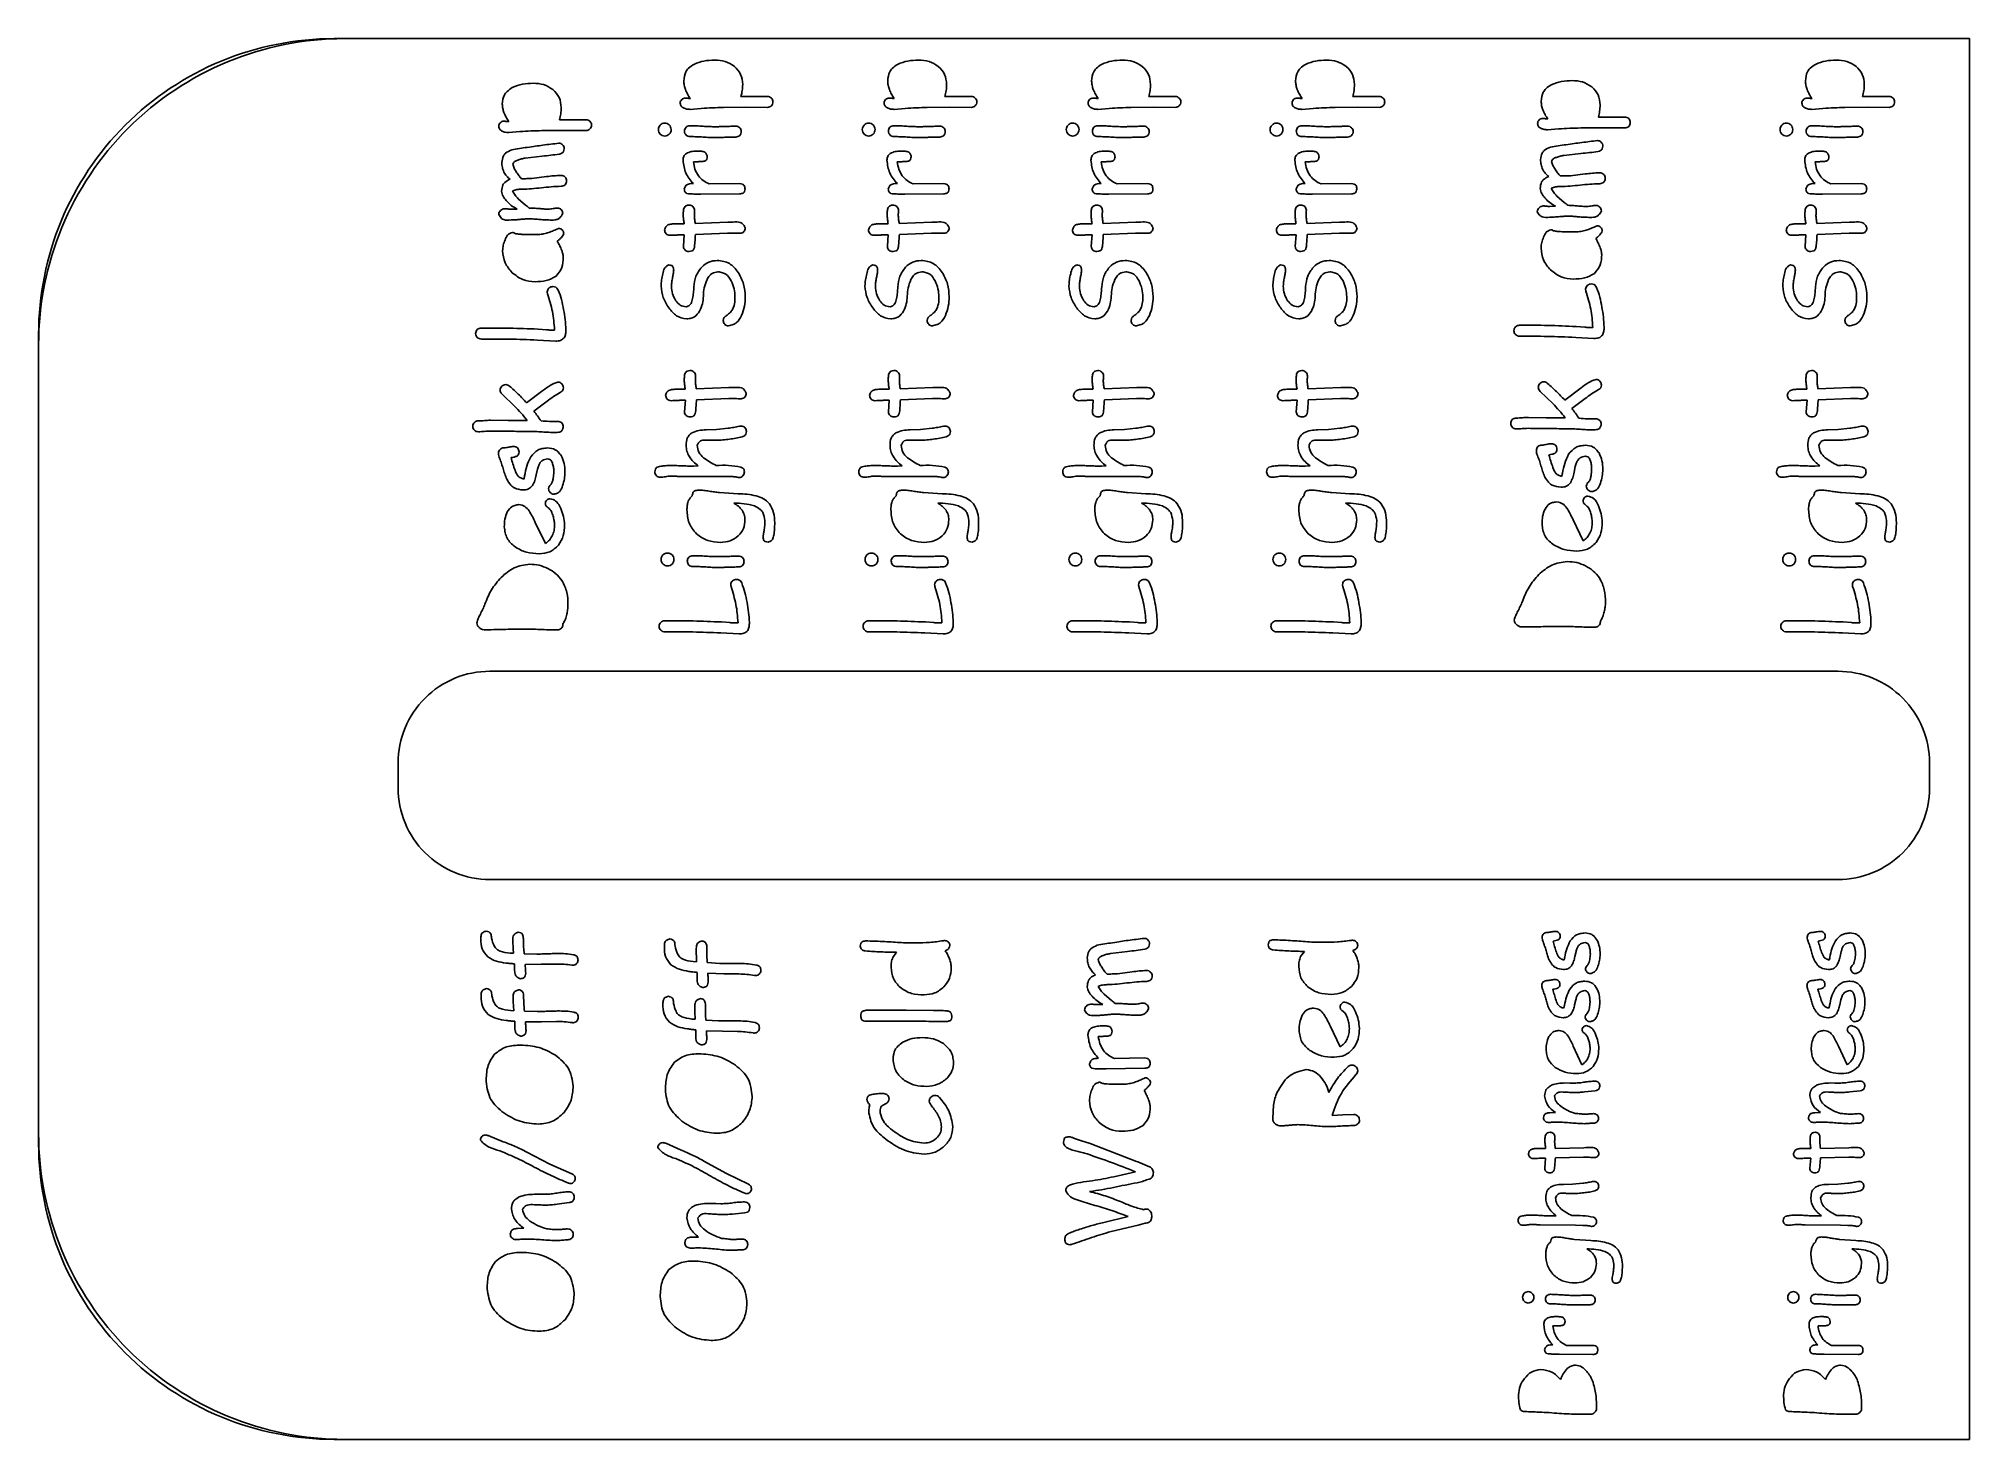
# Model space of a CAD drawing. Header units: millimetres. Extents: x -101.5 to -6.8, y -32 to 36.7.
import ezdxf

# ---------------------------------------------------------------- set-up
doc = ezdxf.new("R2010")
doc.units = ezdxf.units.MM
doc.layers.get('0').update_dxf_attribs({"linetype": 'CONTINUOUS'})

msp = doc.modelspace()

# ---------------------------------------------------------------- linework, layer by layer
for p, q in [((-69.005, 33.265), (-69.554, 33.221)), ((-66.846, 33.32), (-67.925, 33.313)), ((-67.06, 33.846), (-65.766, 33.849)), ((-65.763, 33.319), (-66.846, 33.32)), ((-59.005, 33.265), (-59.554, 33.221)), ((-56.846, 33.32), (-57.925, 33.313)), ((-57.06, 33.846), (-55.766, 33.849)), ((-55.763, 33.319), (-56.846, 33.32)), ((-49.005, 33.265), (-49.554, 33.221)), ((-46.846, 33.32), (-47.925, 33.313)), ((-47.06, 33.846), (-45.766, 33.849)), ((-45.763, 33.319), (-46.846, 33.32)), ((-39.005, 33.265), (-39.554, 33.221)), ((-36.846, 33.32), (-37.925, 33.313)), ((-37.06, 33.846), (-35.766, 33.849)), ((-35.763, 33.319), (-36.846, 33.32)), ((-14.005, 33.265), (-14.554, 33.221)), ((-11.846, 33.32), (-12.925, 33.313)), ((-12.06, 33.846), (-10.766, 33.849)), ((-10.763, 33.319), (-11.846, 33.32)), ((-75.957, 32.711), (-74.664, 32.714)), ((-26.965, 32.263), (-27.514, 32.221)), ((-24.805, 32.312), (-25.885, 32.308)), ((-25.018, 32.839), (-23.725, 32.838)), ((-23.723, 32.308), (-24.805, 32.312)), ((-77.902, 32.13), (-78.451, 32.086)), ((-75.743, 32.185), (-76.823, 32.178)), ((-74.66, 32.184), (-75.743, 32.185)), ((-76.804, 30.925), (-77.642, 30.828)), ((-69.167, 30.655), (-69.394, 30.646)), ((-59.167, 30.655), (-59.394, 30.646)), ((-49.167, 30.655), (-49.394, 30.646)), ((-39.167, 30.655), (-39.394, 30.646)), ((-25.87, 31.055), (-26.708, 30.96)), ((-14.167, 30.655), (-14.394, 30.646)), ((-77.313, 29.836), (-76.591, 29.922)), ((-68.616, 29.566), (-67.133, 29.58)), ((-58.616, 29.566), (-57.133, 29.58)), ((-48.616, 29.566), (-47.133, 29.58)), ((-38.616, 29.566), (-37.133, 29.58)), ((-26.383, 29.968), (-25.66, 30.052)), ((-13.616, 29.566), (-12.133, 29.58)), ((-77.978, 28.836), (-77.619, 28.519)), ((-67.129, 29.074), (-69.029, 29.062)), ((-57.129, 29.074), (-59.029, 29.062)), ((-47.129, 29.074), (-49.029, 29.062)), ((-37.129, 29.074), (-39.029, 29.062)), ((-27.397, 28.459), (-27.113, 28.466)), ((-27.05, 28.97), (-26.692, 28.651)), ((-12.129, 29.074), (-14.029, 29.062)), ((-78.324, 28.325), (-78.04, 28.332)), ((-70.17, 27.61), (-70.013, 27.605)), ((-70.013, 27.605), (-69.845, 27.604)), ((-69.304, 27.623), (-67.705, 27.685)), ((-67.705, 27.685), (-67.586, 27.688)), ((-67.586, 27.688), (-67.448, 27.692)), ((-60.17, 27.61), (-60.013, 27.605)), ((-60.013, 27.605), (-59.845, 27.604)), ((-59.304, 27.623), (-57.705, 27.685)), ((-57.705, 27.685), (-57.586, 27.688)), ((-57.586, 27.688), (-57.448, 27.692)), ((-50.17, 27.61), (-50.013, 27.605)), ((-50.013, 27.605), (-49.845, 27.604)), ((-49.304, 27.623), (-47.705, 27.685)), ((-47.705, 27.685), (-47.586, 27.688)), ((-47.586, 27.688), (-47.448, 27.692)), ((-40.17, 27.61), (-40.013, 27.605)), ((-40.013, 27.605), (-39.845, 27.604)), ((-39.304, 27.623), (-37.705, 27.685)), ((-37.705, 27.685), (-37.586, 27.688)), ((-37.586, 27.688), (-37.448, 27.692)), ((-25.123, 27.491), (-25.077, 27.507)), ((-15.17, 27.61), (-15.013, 27.605)), ((-15.013, 27.605), (-14.845, 27.604)), ((-14.304, 27.623), (-12.705, 27.685)), ((-12.705, 27.685), (-12.586, 27.688)), ((-12.586, 27.688), (-12.448, 27.692)), ((-76.047, 27.363), (-76.001, 27.379)), ((-69.881, 26.505), (-69.839, 27.073)), ((-67.715, 27.154), (-69.295, 27.09)), ((-59.881, 26.505), (-59.839, 27.073)), ((-57.715, 27.154), (-59.295, 27.09)), ((-49.881, 26.505), (-49.839, 27.073)), ((-47.715, 27.154), (-49.295, 27.09)), ((-39.881, 26.505), (-39.839, 27.073)), ((-37.715, 27.154), (-39.295, 27.09)), ((-14.881, 26.505), (-14.839, 27.073)), ((-12.715, 27.154), (-14.295, 27.09)), ((-76.144, 21.857), (-77.04, 21.906)), ((-77.011, 22.442), (-76.599, 22.409)), ((-25.235, 21.986), (-26.131, 22.036)), ((-26.101, 22.572), (-25.689, 22.539)), ((-78.158, 18.664), (-78.776, 19.256)), ((-77.569, 18.833), (-76.769, 19.428)), ((-70.118, 19.499), (-69.961, 19.494)), ((-69.961, 19.494), (-69.793, 19.493)), ((-69.829, 18.394), (-69.787, 18.962)), ((-69.252, 19.512), (-67.653, 19.574)), ((-67.663, 19.044), (-69.243, 18.979)), ((-67.653, 19.574), (-67.534, 19.578)), ((-67.534, 19.578), (-67.396, 19.581)), ((-60.118, 19.499), (-59.961, 19.494)), ((-59.961, 19.494), (-59.793, 19.493)), ((-59.829, 18.394), (-59.787, 18.962)), ((-59.252, 19.512), (-57.653, 19.574)), ((-57.663, 19.044), (-59.243, 18.979)), ((-57.653, 19.574), (-57.534, 19.578)), ((-57.534, 19.578), (-57.396, 19.581)), ((-50.118, 19.499), (-49.961, 19.494)), ((-49.961, 19.494), (-49.793, 19.493)), ((-49.829, 18.394), (-49.787, 18.962)), ((-49.252, 19.512), (-47.653, 19.574)), ((-47.663, 19.044), (-49.243, 18.979)), ((-47.653, 19.574), (-47.534, 19.578)), ((-47.534, 19.578), (-47.396, 19.581)), ((-40.118, 19.499), (-39.961, 19.494)), ((-39.961, 19.494), (-39.793, 19.493)), ((-39.829, 18.394), (-39.787, 18.962)), ((-39.252, 19.512), (-37.653, 19.574)), ((-37.663, 19.044), (-39.243, 18.979)), ((-37.653, 19.574), (-37.534, 19.578)), ((-37.534, 19.578), (-37.396, 19.581)), ((-27.259, 18.798), (-27.875, 19.391)), ((-26.669, 18.965), (-25.868, 19.558)), ((-25.668, 19.037), (-26.318, 18.555)), ((-15.118, 19.499), (-14.961, 19.494)), ((-14.961, 19.494), (-14.793, 19.493)), ((-14.829, 18.394), (-14.787, 18.962)), ((-14.252, 19.512), (-12.653, 19.574)), ((-12.663, 19.044), (-14.243, 18.979)), ((-12.653, 19.574), (-12.534, 19.578)), ((-12.534, 19.578), (-12.396, 19.581)), ((-76.568, 18.907), (-77.217, 18.424)), ((-28.452, 18.112), (-27.581, 18.096)), ((-79.35, 17.974), (-78.478, 17.961)), ((-68.771, 17.502), (-68.254, 17.527)), ((-68.254, 17.527), (-67.691, 17.585)), ((-58.771, 17.502), (-58.254, 17.527)), ((-58.254, 17.527), (-57.691, 17.585)), ((-48.771, 17.502), (-48.254, 17.527)), ((-48.254, 17.527), (-47.691, 17.585)), ((-38.771, 17.502), (-38.254, 17.527)), ((-38.254, 17.527), (-37.691, 17.585)), ((-13.771, 17.502), (-13.254, 17.527)), ((-13.254, 17.527), (-12.691, 17.585)), ((-77.039, 15.573), (-77.1, 15.291)), ((-68.063, 15.222), (-70.052, 15.218)), ((-69.39, 15.731), (-69.152, 15.735)), ((-67.662, 15.217), (-68.063, 15.222)), ((-58.063, 15.222), (-60.052, 15.218)), ((-59.39, 15.731), (-59.152, 15.735)), ((-57.662, 15.217), (-58.063, 15.222)), ((-48.063, 15.222), (-50.052, 15.218)), ((-49.39, 15.731), (-49.152, 15.735)), ((-47.662, 15.217), (-48.063, 15.222)), ((-38.063, 15.222), (-40.052, 15.218)), ((-39.39, 15.731), (-39.152, 15.735)), ((-37.662, 15.217), (-38.063, 15.222)), ((-26.148, 15.703), (-26.209, 15.422)), ((-13.063, 15.222), (-15.052, 15.218)), ((-14.39, 15.731), (-14.152, 15.735)), ((-12.662, 15.217), (-13.063, 15.222)), ((-68.109, 14.429), (-67.2, 14.373)), ((-58.109, 14.429), (-57.2, 14.373)), ((-48.109, 14.429), (-47.2, 14.373)), ((-38.109, 14.429), (-37.2, 14.373)), ((-13.109, 14.429), (-12.2, 14.373)), ((-77.144, 12.963), (-76.647, 11.932)), ((-26.26, 13.094), (-25.767, 12.062)), ((-75.788, 7.997), (-75.788, 7.97)), ((-68.014, 8.083), (-67.603, 8.051)), ((-58.014, 8.083), (-57.603, 8.051)), ((-48.014, 8.083), (-47.603, 8.051)), ((-38.014, 8.083), (-37.603, 8.051)), ((-24.918, 8.125), (-24.918, 8.098)), ((-13.014, 8.083), (-12.603, 8.051)), ((-67.147, 7.499), (-68.043, 7.547)), ((-57.147, 7.499), (-58.043, 7.547)), ((-47.147, 7.499), (-48.043, 7.547)), ((-37.147, 7.499), (-38.043, 7.547)), ((-12.147, 7.499), (-13.043, 7.547)), ((-78.381, -8.154), (-78.213, -8.162)), ((-77.691, -8.183), (-77.073, -8.202)), ((-59.61, -8.369), (-59.427, -8.111)), ((-48.099, -8.07), (-48.937, -8.174)), ((-39.617, -8.329), (-39.432, -8.073)), ((-26.112, -8.079), (-26.168, -8.325)), ((-13.112, -8.079), (-13.168, -8.325)), ((-78.16, -8.938), (-78.17, -8.678)), ((-76.86, -8.704), (-77.645, -8.708)), ((-76.121, -8.693), (-76.86, -8.704)), ((-69.403, -8.57), (-69.236, -8.583)), ((-69.207, -9.36), (-69.208, -9.1)), ((-68.714, -8.62), (-68.098, -8.657)), ((-67.9, -9.166), (-68.684, -9.146)), ((-67.161, -9.177), (-67.9, -9.166)), ((-48.601, -9.163), (-47.88, -9.071)), ((-49.258, -10.168), (-48.896, -10.482)), ((-78.367, -10.972), (-78.199, -10.979)), ((-77.677, -11.001), (-77.059, -11.019)), ((-58.967, -10.954), (-57.621, -10.971)), ((-49.6, -10.682), (-49.316, -10.672)), ((-26.127, -10.44), (-26.183, -10.686)), ((-13.127, -10.44), (-13.183, -10.686)), ((-78.146, -11.755), (-78.156, -11.496)), ((-76.846, -11.522), (-77.631, -11.526)), ((-76.107, -11.51), (-76.846, -11.522)), ((-69.475, -11.387), (-69.307, -11.399)), ((-69.278, -12.177), (-69.28, -11.917)), ((-68.786, -11.437), (-68.169, -11.474)), ((-67.971, -11.982), (-68.756, -11.963)), ((-67.232, -11.993), (-67.971, -11.982)), ((-49.31, -12.237), (-49.538, -12.248)), ((-38.172, -11.725), (-37.674, -12.755)), ((-26.249, -12.722), (-25.826, -13.629)), ((-13.249, -12.722), (-12.826, -13.629)), ((-47.261, -13.802), (-49.161, -13.829)), ((-48.751, -13.322), (-47.268, -13.296)), ((-47.279, -14.29), (-47.233, -14.273)), ((-26.656, -14.523), (-26.417, -14.525)), ((-26.417, -14.525), (-26.197, -14.529)), ((-25.174, -14.9), (-25.693, -14.963)), ((-13.656, -14.523), (-13.417, -14.525)), ((-13.417, -14.525), (-13.197, -14.529)), ((-12.174, -14.9), (-12.693, -14.963)), ((-40.986, -16.256), (-40.94, -15.603)), ((-38.078, -16.114), (-37.548, -16.088)), ((-37.548, -16.088), (-37.015, -16.07)), ((-27.404, -15.982), (-27.127, -15.977)), ((-14.404, -15.982), (-14.127, -15.977)), ((-79.454, -17.102), (-78.716, -17.401)), ((-77.558, -17.912), (-76.435, -18.497)), ((-70.747, -17.481), (-70.019, -17.803)), ((-50.707, -17.239), (-50.414, -17.343)), ((-50.414, -17.343), (-49.93, -17.485)), ((-49.93, -17.485), (-47.965, -18.262)), ((-27.887, -17.734), (-27.75, -17.739)), ((-27.75, -17.739), (-27.603, -17.743)), ((-27.129, -17.732), (-25.73, -17.696)), ((-25.73, -17.696), (-25.625, -17.694)), ((-25.625, -17.694), (-25.505, -17.692)), ((-14.887, -17.734), (-14.75, -17.739)), ((-14.75, -17.739), (-14.603, -17.743)), ((-14.129, -17.732), (-12.73, -17.696)), ((-12.73, -17.696), (-12.625, -17.694)), ((-12.625, -17.694), (-12.505, -17.692)), ((-76.435, -18.497), (-75.347, -18.981)), ((-68.877, -18.349), (-67.772, -18.967)), ((-48.776, -19.12), (-47.715, -18.873)), ((-27.647, -18.704), (-27.604, -18.207)), ((-25.744, -18.16), (-27.128, -18.198)), ((-14.647, -18.704), (-14.604, -18.207)), ((-12.744, -18.16), (-14.128, -18.198)), ((-67.772, -18.967), (-66.699, -19.484)), ((-26.731, -19.496), (-26.279, -19.48)), ((-26.279, -19.48), (-25.786, -19.436)), ((-13.731, -19.496), (-13.279, -19.48)), ((-13.279, -19.48), (-12.786, -19.436)), ((-77.185, -19.981), (-76.912, -19.979)), ((-76.912, -19.979), (-76.66, -19.981)), ((-75.486, -20.392), (-76.079, -20.471)), ((-68.567, -20.427), (-68.294, -20.434)), ((-68.294, -20.434), (-68.042, -20.443)), ((-78.021, -21.658), (-77.705, -21.648)), ((-66.881, -20.89), (-67.476, -20.951)), ((-49.261, -21.357), (-48.069, -21.078)), ((-47.581, -21.491), (-48.903, -21.804)), ((-47.239, -21.402), (-47.581, -21.491)), ((-26.138, -21.499), (-27.879, -21.48)), ((-27.293, -21.039), (-27.085, -21.038)), ((-25.788, -21.508), (-26.138, -21.499)), ((-13.138, -21.499), (-14.879, -21.48)), ((-14.293, -21.039), (-14.085, -21.038)), ((-12.788, -21.508), (-13.138, -21.499)), ((-69.453, -22.078), (-69.137, -22.078)), ((-26.188, -22.192), (-25.392, -22.252)), ((-13.188, -22.192), (-12.392, -22.252)), ((-27.049, -26.43), (-27.248, -26.436)), ((-14.049, -26.43), (-14.248, -26.436)), ((-26.579, -27.39), (-25.281, -27.394)), ((-13.579, -27.39), (-12.281, -27.394)), ((-25.284, -27.837), (-26.947, -27.826)), ((-12.284, -27.837), (-13.947, -27.826)), ((-25.403, -30.77), (-26.092, -30.765)), ((-12.403, -30.77), (-13.092, -30.765))]:
    msp.add_line(p, q)
for points in [[(-6.826, 36.689), (-6.826, -32), (-87, -32, -0.414214), (-101.5, -17.5), (-101.5, 22.189, -0.414214), (-87, 36.689)], [(-6.826, -32), (-86.5, -32, -0.414214), (-101.5, -17), (-101.5, 21.689, -0.414214), (-86.5, 36.689), (-6.826, 36.689)], [(-83.87, 1.168), (-83.87, -0.051, 0.414214), (-79.37, -4.551), (-13.276, -4.551, 0.414214), (-8.776, -0.051), (-8.776, 1.168, 0.414214), (-13.276, 5.668), (-79.37, 5.668, 0.414214)]]:
    msp.add_lwpolyline(points, format="xyb", close=True)
for points, knots in [([(-69.379, 35.425), (-69.466, 35.365), (-69.553, 35.305), (-69.699, 35.168), (-69.737, 35.111), (-69.83, 34.931), (-69.848, 34.771), (-69.866, 34.61)], [-0.08493533, -0.08493533, -0.08493533, -0.08493533, -0.06660112, -0.06660112, -0.04838608, -0.04838608, 0, 0, 0, 0]), ([(-68.349, 35.635), (-68.527, 35.63), (-68.705, 35.624), (-69.052, 35.557), (-69.194, 35.5), (-69.379, 35.425)], [-0.1185463, -0.1185463, -0.1185463, -0.1185463, -0.0597407, -0.0597407, 0, 0, 0, 0]), ([(-67.384, 35.327), (-67.541, 35.429), (-67.676, 35.517), (-67.999, 35.617), (-68.174, 35.626), (-68.349, 35.635)], [-0.1052463, -0.1052463, -0.1052463, -0.1052463, -0.0525171, -0.0525171, 0, 0, 0, 0]), ([(-66.977, 34.442), (-66.994, 34.614), (-67.01, 34.785), (-67.144, 35.081), (-67.26, 35.2), (-67.384, 35.327)], [-0.1065685, -0.1065685, -0.1065685, -0.1065685, -0.0533014, -0.0533014, 0, 0, 0, 0]), ([(-59.379, 35.425), (-59.466, 35.365), (-59.553, 35.305), (-59.699, 35.168), (-59.737, 35.111), (-59.83, 34.931), (-59.848, 34.771), (-59.866, 34.61)], [-0.08493533, -0.08493533, -0.08493533, -0.08493533, -0.06660112, -0.06660112, -0.04838608, -0.04838608, 0, 0, 0, 0]), ([(-58.349, 35.635), (-58.527, 35.63), (-58.705, 35.624), (-59.052, 35.557), (-59.194, 35.5), (-59.379, 35.425)], [-0.1185463, -0.1185463, -0.1185463, -0.1185463, -0.0597407, -0.0597407, 0, 0, 0, 0]), ([(-57.384, 35.327), (-57.541, 35.429), (-57.676, 35.517), (-57.999, 35.617), (-58.174, 35.626), (-58.349, 35.635)], [-0.1052463, -0.1052463, -0.1052463, -0.1052463, -0.0525171, -0.0525171, 0, 0, 0, 0]), ([(-56.977, 34.442), (-56.994, 34.614), (-57.01, 34.785), (-57.144, 35.081), (-57.26, 35.2), (-57.384, 35.327)], [-0.1065685, -0.1065685, -0.1065685, -0.1065685, -0.0533014, -0.0533014, 0, 0, 0, 0]), ([(-49.379, 35.425), (-49.466, 35.365), (-49.553, 35.305), (-49.699, 35.168), (-49.737, 35.111), (-49.83, 34.931), (-49.848, 34.771), (-49.866, 34.61)], [-0.08493533, -0.08493533, -0.08493533, -0.08493533, -0.06660112, -0.06660112, -0.04838608, -0.04838608, 0, 0, 0, 0]), ([(-48.349, 35.635), (-48.527, 35.63), (-48.705, 35.624), (-49.052, 35.557), (-49.194, 35.5), (-49.379, 35.425)], [-0.1185463, -0.1185463, -0.1185463, -0.1185463, -0.0597407, -0.0597407, 0, 0, 0, 0]), ([(-47.384, 35.327), (-47.541, 35.429), (-47.676, 35.517), (-47.999, 35.617), (-48.174, 35.626), (-48.349, 35.635)], [-0.1052463, -0.1052463, -0.1052463, -0.1052463, -0.0525171, -0.0525171, 0, 0, 0, 0]), ([(-46.977, 34.442), (-46.994, 34.614), (-47.01, 34.785), (-47.144, 35.081), (-47.26, 35.2), (-47.384, 35.327)], [-0.1065685, -0.1065685, -0.1065685, -0.1065685, -0.0533014, -0.0533014, 0, 0, 0, 0]), ([(-39.379, 35.425), (-39.466, 35.365), (-39.553, 35.305), (-39.699, 35.168), (-39.737, 35.111), (-39.83, 34.931), (-39.848, 34.771), (-39.866, 34.61)], [-0.08493533, -0.08493533, -0.08493533, -0.08493533, -0.06660112, -0.06660112, -0.04838608, -0.04838608, 0, 0, 0, 0]), ([(-38.349, 35.635), (-38.527, 35.63), (-38.705, 35.624), (-39.052, 35.557), (-39.194, 35.5), (-39.379, 35.425)], [-0.1185463, -0.1185463, -0.1185463, -0.1185463, -0.0597407, -0.0597407, 0, 0, 0, 0]), ([(-37.384, 35.327), (-37.541, 35.429), (-37.676, 35.517), (-37.999, 35.617), (-38.174, 35.626), (-38.349, 35.635)], [-0.1052463, -0.1052463, -0.1052463, -0.1052463, -0.0525171, -0.0525171, 0, 0, 0, 0]), ([(-36.977, 34.442), (-36.994, 34.614), (-37.01, 34.785), (-37.144, 35.081), (-37.26, 35.2), (-37.384, 35.327)], [-0.1065685, -0.1065685, -0.1065685, -0.1065685, -0.0533014, -0.0533014, 0, 0, 0, 0]), ([(-14.379, 35.425), (-14.466, 35.365), (-14.553, 35.305), (-14.699, 35.168), (-14.737, 35.111), (-14.83, 34.931), (-14.848, 34.771), (-14.866, 34.61)], [-0.08493533, -0.08493533, -0.08493533, -0.08493533, -0.06660112, -0.06660112, -0.04838608, -0.04838608, 0, 0, 0, 0]), ([(-13.349, 35.635), (-13.527, 35.63), (-13.705, 35.624), (-14.052, 35.557), (-14.194, 35.5), (-14.379, 35.425)], [-0.1185463, -0.1185463, -0.1185463, -0.1185463, -0.0597407, -0.0597407, 0, 0, 0, 0]), ([(-12.384, 35.327), (-12.541, 35.429), (-12.676, 35.517), (-12.999, 35.617), (-13.174, 35.626), (-13.349, 35.635)], [-0.1052463, -0.1052463, -0.1052463, -0.1052463, -0.0525171, -0.0525171, 0, 0, 0, 0]), ([(-11.977, 34.442), (-11.994, 34.614), (-12.01, 34.785), (-12.144, 35.081), (-12.26, 35.2), (-12.384, 35.327)], [-0.1065685, -0.1065685, -0.1065685, -0.1065685, -0.0533014, -0.0533014, 0, 0, 0, 0]), ([(-78.276, 34.29), (-78.363, 34.23), (-78.45, 34.17), (-78.596, 34.033), (-78.635, 33.976), (-78.727, 33.796), (-78.745, 33.636), (-78.763, 33.475)], [-0.08493511, -0.08493511, -0.08493511, -0.08493511, -0.06660105, -0.06660105, -0.04838608, -0.04838608, 0, 0, 0, 0]), ([(-77.246, 34.5), (-77.424, 34.495), (-77.602, 34.489), (-77.949, 34.422), (-78.092, 34.365), (-78.276, 34.29)], [-0.1185463, -0.1185463, -0.1185463, -0.1185463, -0.0597407, -0.0597407, 0, 0, 0, 0]), ([(-76.281, 34.192), (-76.438, 34.295), (-76.573, 34.382), (-76.897, 34.482), (-77.072, 34.491), (-77.246, 34.5)], [-0.1052463, -0.1052463, -0.1052463, -0.1052463, -0.0525171, -0.0525171, 0, 0, 0, 0]), ([(-75.875, 33.307), (-75.891, 33.479), (-75.907, 33.65), (-76.041, 33.946), (-76.157, 34.065), (-76.281, 34.192)], [-0.1065685, -0.1065685, -0.1065685, -0.1065685, -0.0533014, -0.0533014, 0, 0, 0, 0]), ([(-69.866, 34.61), (-69.861, 34.535), (-69.857, 34.469), (-69.829, 34.331), (-69.806, 34.264), (-69.784, 34.197)], [-0.04261441, -0.04261441, -0.04261441, -0.04261441, -0.02127619, -0.02127619, 0, 0, 0, 0]), ([(-69.784, 34.197), (-69.748, 34.112), (-69.717, 34.04), (-69.636, 33.891), (-69.588, 33.82), (-69.541, 33.749)], [-0.05125696, -0.05125696, -0.05125696, -0.05125696, -0.02556867, -0.02556867, 0, 0, 0, 0]), ([(-67.06, 33.846), (-67.037, 33.944), (-67.013, 34.042), (-66.985, 34.241), (-66.982, 34.333), (-66.977, 34.442)], [-0.06530673, -0.06530673, -0.06530673, -0.06530673, -0.03274104, -0.03274104, 0, 0, 0, 0]), ([(-59.866, 34.61), (-59.861, 34.535), (-59.857, 34.469), (-59.829, 34.331), (-59.806, 34.264), (-59.784, 34.197)], [-0.04261441, -0.04261441, -0.04261441, -0.04261441, -0.02127619, -0.02127619, 0, 0, 0, 0]), ([(-59.784, 34.197), (-59.748, 34.112), (-59.717, 34.04), (-59.636, 33.891), (-59.588, 33.82), (-59.541, 33.749)], [-0.05125696, -0.05125696, -0.05125696, -0.05125696, -0.02556867, -0.02556867, 0, 0, 0, 0]), ([(-57.06, 33.846), (-57.037, 33.944), (-57.013, 34.042), (-56.985, 34.241), (-56.982, 34.333), (-56.977, 34.442)], [-0.06530673, -0.06530673, -0.06530673, -0.06530673, -0.03274104, -0.03274104, 0, 0, 0, 0]), ([(-49.866, 34.61), (-49.861, 34.535), (-49.857, 34.469), (-49.829, 34.331), (-49.806, 34.264), (-49.784, 34.197)], [-0.04261441, -0.04261441, -0.04261441, -0.04261441, -0.02127619, -0.02127619, 0, 0, 0, 0]), ([(-49.784, 34.197), (-49.748, 34.112), (-49.717, 34.04), (-49.636, 33.891), (-49.588, 33.82), (-49.541, 33.749)], [-0.05125696, -0.05125696, -0.05125696, -0.05125696, -0.02556867, -0.02556867, 0, 0, 0, 0]), ([(-47.06, 33.846), (-47.037, 33.944), (-47.013, 34.042), (-46.985, 34.241), (-46.982, 34.333), (-46.977, 34.442)], [-0.06530673, -0.06530673, -0.06530673, -0.06530673, -0.03274104, -0.03274104, 0, 0, 0, 0]), ([(-39.866, 34.61), (-39.861, 34.535), (-39.857, 34.469), (-39.829, 34.331), (-39.806, 34.264), (-39.784, 34.197)], [-0.04261441, -0.04261441, -0.04261441, -0.04261441, -0.02127619, -0.02127619, 0, 0, 0, 0]), ([(-39.784, 34.197), (-39.748, 34.112), (-39.717, 34.04), (-39.636, 33.891), (-39.588, 33.82), (-39.541, 33.749)], [-0.05125696, -0.05125696, -0.05125696, -0.05125696, -0.02556867, -0.02556867, 0, 0, 0, 0]), ([(-37.06, 33.846), (-37.037, 33.944), (-37.013, 34.042), (-36.985, 34.241), (-36.982, 34.333), (-36.977, 34.442)], [-0.06530673, -0.06530673, -0.06530673, -0.06530673, -0.03274104, -0.03274104, 0, 0, 0, 0]), ([(-27.333, 34.425), (-27.42, 34.365), (-27.507, 34.305), (-27.653, 34.168), (-27.692, 34.111), (-27.785, 33.931), (-27.804, 33.771), (-27.822, 33.611)], [-0.08493511, -0.08493511, -0.08493511, -0.08493511, -0.06660105, -0.06660105, -0.04838608, -0.04838608, 0, 0, 0, 0]), ([(-26.303, 34.631), (-26.481, 34.626), (-26.659, 34.622), (-27.005, 34.556), (-27.148, 34.499), (-27.333, 34.425)], [-0.1185463, -0.1185463, -0.1185463, -0.1185463, -0.0597407, -0.0597407, 0, 0, 0, 0]), ([(-25.338, 34.321), (-25.495, 34.424), (-25.63, 34.512), (-25.953, 34.613), (-26.128, 34.622), (-26.303, 34.631)], [-0.1052463, -0.1052463, -0.1052463, -0.1052463, -0.0525171, -0.0525171, 0, 0, 0, 0]), ([(-24.934, 33.435), (-24.95, 33.606), (-24.966, 33.778), (-25.099, 34.074), (-25.214, 34.193), (-25.338, 34.321)], [-0.1065685, -0.1065685, -0.1065685, -0.1065685, -0.0533014, -0.0533014, 0, 0, 0, 0]), ([(-14.866, 34.61), (-14.861, 34.535), (-14.857, 34.469), (-14.829, 34.331), (-14.806, 34.264), (-14.784, 34.197)], [-0.04261441, -0.04261441, -0.04261441, -0.04261441, -0.02127619, -0.02127619, 0, 0, 0, 0]), ([(-14.784, 34.197), (-14.748, 34.112), (-14.717, 34.04), (-14.636, 33.891), (-14.588, 33.82), (-14.541, 33.749)], [-0.05125696, -0.05125696, -0.05125696, -0.05125696, -0.02556867, -0.02556867, 0, 0, 0, 0]), ([(-12.06, 33.846), (-12.037, 33.944), (-12.013, 34.042), (-11.985, 34.241), (-11.982, 34.333), (-11.977, 34.442)], [-0.06530673, -0.06530673, -0.06530673, -0.06530673, -0.03274104, -0.03274104, 0, 0, 0, 0]), ([(-78.763, 33.475), (-78.759, 33.4), (-78.755, 33.334), (-78.727, 33.196), (-78.704, 33.129), (-78.681, 33.062)], [-0.04261441, -0.04261441, -0.04261441, -0.04261441, -0.02127619, -0.02127619, 0, 0, 0, 0]), ([(-75.957, 32.711), (-75.934, 32.809), (-75.911, 32.907), (-75.882, 33.107), (-75.879, 33.198), (-75.875, 33.307)], [-0.06530626, -0.06530626, -0.06530626, -0.06530626, -0.03274078, -0.03274078, 0, 0, 0, 0]), ([(-69.967, 33.702), (-69.989, 33.676), (-70.01, 33.65), (-70.035, 33.591), (-70.038, 33.557), (-70.04, 33.524)], [-0.02018334, -0.02018334, -0.02018334, -0.02018334, -0.01009132, -0.01009132, 0, 0, 0, 0]), ([(-70.04, 33.524), (-70.036, 33.495), (-70.031, 33.466), (-70.014, 33.411), (-70.004, 33.393), (-69.966, 33.342), (-69.923, 33.316), (-69.879, 33.29)], [-0.02602524, -0.02602524, -0.02602524, -0.02602524, -0.02076345, -0.02076345, -0.01524393, -0.01524393, 0, 0, 0, 0]), ([(-69.785, 33.775), (-69.819, 33.772), (-69.853, 33.769), (-69.914, 33.744), (-69.94, 33.724), (-69.967, 33.702)], [-0.020989, -0.020989, -0.020989, -0.020989, -0.01049621, -0.01049621, 0, 0, 0, 0]), ([(-69.879, 33.29), (-69.822, 33.266), (-69.776, 33.247), (-69.667, 33.224), (-69.61, 33.223), (-69.554, 33.221)], [-0.03393672, -0.03393672, -0.03393672, -0.03393672, -0.01690666, -0.01690666, 0, 0, 0, 0]), ([(-69.696, 33.767), (-69.71, 33.769), (-69.725, 33.771), (-69.756, 33.773), (-69.77, 33.774), (-69.785, 33.775)], [-0.008648695, -0.008648695, -0.008648695, -0.008648695, -0.004483151, -0.004483151, 0, 0, 0, 0]), ([(-69.541, 33.749), (-69.569, 33.751), (-69.593, 33.753), (-69.644, 33.759), (-69.67, 33.763), (-69.696, 33.767)], [-0.01558045, -0.01558045, -0.01558045, -0.01558045, -0.00777493, -0.00777493, 0, 0, 0, 0]), ([(-69.005, 33.265), (-68.811, 33.278), (-68.646, 33.288), (-68.286, 33.304), (-68.105, 33.309), (-67.925, 33.313)], [-0.1083122, -0.1083122, -0.1083122, -0.1083122, -0.0540408, -0.0540408, 0, 0, 0, 0]), ([(-65.571, 33.776), (-65.601, 33.799), (-65.628, 33.82), (-65.694, 33.844), (-65.73, 33.847), (-65.766, 33.849)], [-0.02185312, -0.02185312, -0.02185312, -0.02185312, -0.01091607, -0.01091607, 0, 0, 0, 0]), ([(-65.763, 33.319), (-65.727, 33.322), (-65.69, 33.324), (-65.625, 33.349), (-65.599, 33.371), (-65.569, 33.394)], [-0.02295962, -0.02295962, -0.02295962, -0.02295962, -0.01149083, -0.01149083, 0, 0, 0, 0]), ([(-65.494, 33.586), (-65.497, 33.622), (-65.5, 33.657), (-65.525, 33.721), (-65.547, 33.747), (-65.571, 33.776)], [-0.02246016, -0.02246016, -0.02246016, -0.02246016, -0.01123713, -0.01123713, 0, 0, 0, 0]), ([(-65.569, 33.394), (-65.545, 33.424), (-65.524, 33.45), (-65.499, 33.514), (-65.497, 33.55), (-65.494, 33.586)], [-0.021548, -0.021548, -0.021548, -0.021548, -0.01076723, -0.01076723, 0, 0, 0, 0]), ([(-59.967, 33.702), (-59.989, 33.676), (-60.01, 33.65), (-60.035, 33.591), (-60.038, 33.557), (-60.04, 33.524)], [-0.02018334, -0.02018334, -0.02018334, -0.02018334, -0.01009132, -0.01009132, 0, 0, 0, 0]), ([(-60.04, 33.524), (-60.036, 33.495), (-60.031, 33.466), (-60.014, 33.411), (-60.004, 33.393), (-59.966, 33.342), (-59.923, 33.316), (-59.879, 33.29)], [-0.02602524, -0.02602524, -0.02602524, -0.02602524, -0.02076345, -0.02076345, -0.01524393, -0.01524393, 0, 0, 0, 0]), ([(-59.785, 33.775), (-59.819, 33.772), (-59.853, 33.769), (-59.914, 33.744), (-59.94, 33.724), (-59.967, 33.702)], [-0.020989, -0.020989, -0.020989, -0.020989, -0.01049621, -0.01049621, 0, 0, 0, 0]), ([(-59.879, 33.29), (-59.822, 33.266), (-59.776, 33.247), (-59.667, 33.224), (-59.61, 33.223), (-59.554, 33.221)], [-0.03393672, -0.03393672, -0.03393672, -0.03393672, -0.01690666, -0.01690666, 0, 0, 0, 0]), ([(-59.696, 33.767), (-59.71, 33.769), (-59.725, 33.771), (-59.756, 33.773), (-59.77, 33.774), (-59.785, 33.775)], [-0.008648695, -0.008648695, -0.008648695, -0.008648695, -0.004483151, -0.004483151, 0, 0, 0, 0]), ([(-59.541, 33.749), (-59.569, 33.751), (-59.593, 33.753), (-59.644, 33.759), (-59.67, 33.763), (-59.696, 33.767)], [-0.01558045, -0.01558045, -0.01558045, -0.01558045, -0.00777493, -0.00777493, 0, 0, 0, 0]), ([(-59.005, 33.265), (-58.811, 33.278), (-58.646, 33.288), (-58.286, 33.304), (-58.105, 33.309), (-57.925, 33.313)], [-0.1083122, -0.1083122, -0.1083122, -0.1083122, -0.0540408, -0.0540408, 0, 0, 0, 0]), ([(-55.571, 33.776), (-55.601, 33.799), (-55.628, 33.82), (-55.694, 33.844), (-55.73, 33.847), (-55.766, 33.849)], [-0.02185312, -0.02185312, -0.02185312, -0.02185312, -0.01091607, -0.01091607, 0, 0, 0, 0]), ([(-55.763, 33.319), (-55.727, 33.322), (-55.69, 33.324), (-55.625, 33.349), (-55.599, 33.371), (-55.569, 33.394)], [-0.02295962, -0.02295962, -0.02295962, -0.02295962, -0.01149083, -0.01149083, 0, 0, 0, 0]), ([(-55.494, 33.586), (-55.497, 33.622), (-55.5, 33.657), (-55.525, 33.721), (-55.547, 33.747), (-55.571, 33.776)], [-0.02246016, -0.02246016, -0.02246016, -0.02246016, -0.01123713, -0.01123713, 0, 0, 0, 0]), ([(-55.569, 33.394), (-55.545, 33.424), (-55.524, 33.45), (-55.499, 33.514), (-55.497, 33.55), (-55.494, 33.586)], [-0.021548, -0.021548, -0.021548, -0.021548, -0.01076723, -0.01076723, 0, 0, 0, 0]), ([(-49.967, 33.702), (-49.989, 33.676), (-50.01, 33.65), (-50.035, 33.591), (-50.038, 33.557), (-50.04, 33.524)], [-0.02018334, -0.02018334, -0.02018334, -0.02018334, -0.01009132, -0.01009132, 0, 0, 0, 0]), ([(-50.04, 33.524), (-50.036, 33.495), (-50.031, 33.466), (-50.014, 33.411), (-50.004, 33.393), (-49.966, 33.342), (-49.923, 33.316), (-49.879, 33.29)], [-0.02602524, -0.02602524, -0.02602524, -0.02602524, -0.02076345, -0.02076345, -0.01524393, -0.01524393, 0, 0, 0, 0]), ([(-49.785, 33.775), (-49.819, 33.772), (-49.853, 33.769), (-49.914, 33.744), (-49.94, 33.724), (-49.967, 33.702)], [-0.020989, -0.020989, -0.020989, -0.020989, -0.01049621, -0.01049621, 0, 0, 0, 0]), ([(-49.879, 33.29), (-49.822, 33.266), (-49.776, 33.247), (-49.667, 33.224), (-49.61, 33.223), (-49.554, 33.221)], [-0.03393672, -0.03393672, -0.03393672, -0.03393672, -0.01690666, -0.01690666, 0, 0, 0, 0]), ([(-49.696, 33.767), (-49.71, 33.769), (-49.725, 33.771), (-49.756, 33.773), (-49.77, 33.774), (-49.785, 33.775)], [-0.008648695, -0.008648695, -0.008648695, -0.008648695, -0.004483151, -0.004483151, 0, 0, 0, 0]), ([(-49.541, 33.749), (-49.569, 33.751), (-49.593, 33.753), (-49.644, 33.759), (-49.67, 33.763), (-49.696, 33.767)], [-0.01558045, -0.01558045, -0.01558045, -0.01558045, -0.00777493, -0.00777493, 0, 0, 0, 0]), ([(-49.005, 33.265), (-48.811, 33.278), (-48.646, 33.288), (-48.286, 33.304), (-48.105, 33.309), (-47.925, 33.313)], [-0.1083122, -0.1083122, -0.1083122, -0.1083122, -0.0540408, -0.0540408, 0, 0, 0, 0]), ([(-45.571, 33.776), (-45.601, 33.799), (-45.628, 33.82), (-45.694, 33.844), (-45.73, 33.847), (-45.766, 33.849)], [-0.02185312, -0.02185312, -0.02185312, -0.02185312, -0.01091607, -0.01091607, 0, 0, 0, 0]), ([(-45.763, 33.319), (-45.727, 33.322), (-45.69, 33.324), (-45.625, 33.349), (-45.599, 33.371), (-45.569, 33.394)], [-0.02295962, -0.02295962, -0.02295962, -0.02295962, -0.01149083, -0.01149083, 0, 0, 0, 0]), ([(-45.494, 33.586), (-45.497, 33.622), (-45.5, 33.657), (-45.525, 33.721), (-45.547, 33.747), (-45.571, 33.776)], [-0.02246016, -0.02246016, -0.02246016, -0.02246016, -0.01123713, -0.01123713, 0, 0, 0, 0]), ([(-45.569, 33.394), (-45.545, 33.424), (-45.524, 33.45), (-45.499, 33.514), (-45.497, 33.55), (-45.494, 33.586)], [-0.021548, -0.021548, -0.021548, -0.021548, -0.01076723, -0.01076723, 0, 0, 0, 0]), ([(-39.967, 33.702), (-39.989, 33.676), (-40.01, 33.65), (-40.035, 33.591), (-40.038, 33.557), (-40.04, 33.524)], [-0.02018334, -0.02018334, -0.02018334, -0.02018334, -0.01009132, -0.01009132, 0, 0, 0, 0]), ([(-40.04, 33.524), (-40.036, 33.495), (-40.031, 33.466), (-40.014, 33.411), (-40.004, 33.393), (-39.966, 33.342), (-39.923, 33.316), (-39.879, 33.29)], [-0.02602524, -0.02602524, -0.02602524, -0.02602524, -0.02076345, -0.02076345, -0.01524393, -0.01524393, 0, 0, 0, 0]), ([(-39.785, 33.775), (-39.819, 33.772), (-39.853, 33.769), (-39.914, 33.744), (-39.94, 33.724), (-39.967, 33.702)], [-0.020989, -0.020989, -0.020989, -0.020989, -0.01049621, -0.01049621, 0, 0, 0, 0]), ([(-39.879, 33.29), (-39.822, 33.266), (-39.776, 33.247), (-39.667, 33.224), (-39.61, 33.223), (-39.554, 33.221)], [-0.03393672, -0.03393672, -0.03393672, -0.03393672, -0.01690666, -0.01690666, 0, 0, 0, 0]), ([(-39.696, 33.767), (-39.71, 33.769), (-39.725, 33.771), (-39.756, 33.773), (-39.77, 33.774), (-39.785, 33.775)], [-0.008648695, -0.008648695, -0.008648695, -0.008648695, -0.004483151, -0.004483151, 0, 0, 0, 0]), ([(-39.541, 33.749), (-39.569, 33.751), (-39.593, 33.753), (-39.644, 33.759), (-39.67, 33.763), (-39.696, 33.767)], [-0.01558045, -0.01558045, -0.01558045, -0.01558045, -0.00777493, -0.00777493, 0, 0, 0, 0]), ([(-39.005, 33.265), (-38.811, 33.278), (-38.646, 33.288), (-38.286, 33.304), (-38.105, 33.309), (-37.925, 33.313)], [-0.1083122, -0.1083122, -0.1083122, -0.1083122, -0.0540408, -0.0540408, 0, 0, 0, 0]), ([(-35.571, 33.776), (-35.601, 33.799), (-35.628, 33.82), (-35.694, 33.844), (-35.73, 33.847), (-35.766, 33.849)], [-0.02185312, -0.02185312, -0.02185312, -0.02185312, -0.01091607, -0.01091607, 0, 0, 0, 0]), ([(-35.763, 33.319), (-35.727, 33.322), (-35.69, 33.324), (-35.625, 33.349), (-35.599, 33.371), (-35.569, 33.394)], [-0.02295962, -0.02295962, -0.02295962, -0.02295962, -0.01149083, -0.01149083, 0, 0, 0, 0]), ([(-35.494, 33.586), (-35.497, 33.622), (-35.5, 33.657), (-35.525, 33.721), (-35.547, 33.747), (-35.571, 33.776)], [-0.02246016, -0.02246016, -0.02246016, -0.02246016, -0.01123713, -0.01123713, 0, 0, 0, 0]), ([(-35.569, 33.394), (-35.545, 33.424), (-35.524, 33.45), (-35.499, 33.514), (-35.497, 33.55), (-35.494, 33.586)], [-0.021548, -0.021548, -0.021548, -0.021548, -0.01076723, -0.01076723, 0, 0, 0, 0]), ([(-27.822, 33.611), (-27.818, 33.535), (-27.814, 33.469), (-27.786, 33.331), (-27.764, 33.264), (-27.741, 33.197)], [-0.04261441, -0.04261441, -0.04261441, -0.04261441, -0.02127619, -0.02127619, 0, 0, 0, 0]), ([(-27.741, 33.197), (-27.705, 33.112), (-27.675, 33.04), (-27.594, 32.891), (-27.547, 32.82), (-27.5, 32.749)], [-0.05125695, -0.05125695, -0.05125695, -0.05125695, -0.02556867, -0.02556867, 0, 0, 0, 0]), ([(-25.018, 32.839), (-24.995, 32.937), (-24.971, 33.035), (-24.942, 33.234), (-24.939, 33.326), (-24.934, 33.435)], [-0.06530626, -0.06530626, -0.06530626, -0.06530626, -0.03274078, -0.03274078, 0, 0, 0, 0]), ([(-14.967, 33.702), (-14.989, 33.676), (-15.01, 33.65), (-15.035, 33.591), (-15.038, 33.557), (-15.04, 33.524)], [-0.02018334, -0.02018334, -0.02018334, -0.02018334, -0.01009132, -0.01009132, 0, 0, 0, 0]), ([(-15.04, 33.524), (-15.036, 33.495), (-15.031, 33.466), (-15.014, 33.411), (-15.004, 33.393), (-14.966, 33.342), (-14.923, 33.316), (-14.879, 33.29)], [-0.02602524, -0.02602524, -0.02602524, -0.02602524, -0.02076345, -0.02076345, -0.01524393, -0.01524393, 0, 0, 0, 0]), ([(-14.785, 33.775), (-14.819, 33.772), (-14.853, 33.769), (-14.914, 33.744), (-14.94, 33.724), (-14.967, 33.702)], [-0.020989, -0.020989, -0.020989, -0.020989, -0.01049621, -0.01049621, 0, 0, 0, 0]), ([(-14.879, 33.29), (-14.822, 33.266), (-14.776, 33.247), (-14.667, 33.224), (-14.61, 33.223), (-14.554, 33.221)], [-0.03393672, -0.03393672, -0.03393672, -0.03393672, -0.01690666, -0.01690666, 0, 0, 0, 0]), ([(-14.696, 33.767), (-14.71, 33.769), (-14.725, 33.771), (-14.756, 33.773), (-14.77, 33.774), (-14.785, 33.775)], [-0.008648695, -0.008648695, -0.008648695, -0.008648695, -0.004483151, -0.004483151, 0, 0, 0, 0]), ([(-14.541, 33.749), (-14.569, 33.751), (-14.593, 33.753), (-14.644, 33.759), (-14.67, 33.763), (-14.696, 33.767)], [-0.01558045, -0.01558045, -0.01558045, -0.01558045, -0.00777493, -0.00777493, 0, 0, 0, 0]), ([(-14.005, 33.265), (-13.811, 33.278), (-13.646, 33.288), (-13.286, 33.304), (-13.105, 33.309), (-12.925, 33.313)], [-0.1083122, -0.1083122, -0.1083122, -0.1083122, -0.0540408, -0.0540408, 0, 0, 0, 0]), ([(-10.571, 33.776), (-10.601, 33.799), (-10.628, 33.82), (-10.694, 33.844), (-10.73, 33.847), (-10.766, 33.849)], [-0.02185312, -0.02185312, -0.02185312, -0.02185312, -0.01091607, -0.01091607, 0, 0, 0, 0]), ([(-10.763, 33.319), (-10.727, 33.322), (-10.69, 33.324), (-10.625, 33.349), (-10.599, 33.371), (-10.569, 33.394)], [-0.02295962, -0.02295962, -0.02295962, -0.02295962, -0.01149083, -0.01149083, 0, 0, 0, 0]), ([(-10.494, 33.586), (-10.497, 33.622), (-10.5, 33.657), (-10.525, 33.721), (-10.547, 33.747), (-10.571, 33.776)], [-0.02246016, -0.02246016, -0.02246016, -0.02246016, -0.01123713, -0.01123713, 0, 0, 0, 0]), ([(-10.569, 33.394), (-10.545, 33.424), (-10.524, 33.45), (-10.499, 33.514), (-10.497, 33.55), (-10.494, 33.586)], [-0.021548, -0.021548, -0.021548, -0.021548, -0.01076723, -0.01076723, 0, 0, 0, 0]), ([(-78.864, 32.567), (-78.886, 32.541), (-78.908, 32.515), (-78.932, 32.456), (-78.935, 32.422), (-78.938, 32.389)], [-0.02018334, -0.02018334, -0.02018334, -0.02018334, -0.01009132, -0.01009132, 0, 0, 0, 0]), ([(-78.938, 32.389), (-78.933, 32.36), (-78.928, 32.331), (-78.911, 32.276), (-78.901, 32.258), (-78.863, 32.207), (-78.82, 32.181), (-78.777, 32.154)], [-0.02602524, -0.02602524, -0.02602524, -0.02602524, -0.02076345, -0.02076345, -0.01524393, -0.01524393, 0, 0, 0, 0]), ([(-78.682, 32.639), (-78.716, 32.636), (-78.75, 32.633), (-78.811, 32.609), (-78.837, 32.588), (-78.864, 32.567)], [-0.020989, -0.020989, -0.020989, -0.020989, -0.01049621, -0.01049621, 0, 0, 0, 0]), ([(-78.593, 32.632), (-78.611, 32.634), (-78.623, 32.636), (-78.653, 32.638), (-78.664, 32.639), (-78.682, 32.639)], [-0.01039887, -0.01039887, -0.01039887, -0.01039887, -0.0053825, -0.0053825, 0, 0, 0, 0]), ([(-78.681, 33.062), (-78.645, 32.977), (-78.614, 32.905), (-78.533, 32.756), (-78.486, 32.685), (-78.439, 32.614)], [-0.05125695, -0.05125695, -0.05125695, -0.05125695, -0.02556867, -0.02556867, 0, 0, 0, 0]), ([(-78.439, 32.614), (-78.466, 32.616), (-78.49, 32.618), (-78.542, 32.624), (-78.567, 32.628), (-78.593, 32.632)], [-0.01558045, -0.01558045, -0.01558045, -0.01558045, -0.00777493, -0.00777493, 0, 0, 0, 0]), ([(-74.468, 32.641), (-74.499, 32.665), (-74.526, 32.686), (-74.591, 32.71), (-74.627, 32.712), (-74.664, 32.714)], [-0.02185308, -0.02185308, -0.02185308, -0.02185308, -0.01091605, -0.01091605, 0, 0, 0, 0]), ([(-74.66, 32.184), (-74.624, 32.187), (-74.588, 32.19), (-74.523, 32.214), (-74.496, 32.236), (-74.466, 32.26)], [-0.02295964, -0.02295964, -0.02295964, -0.02295964, -0.01149085, -0.01149085, 0, 0, 0, 0]), ([(-74.391, 32.451), (-74.394, 32.487), (-74.397, 32.522), (-74.423, 32.586), (-74.444, 32.612), (-74.468, 32.641)], [-0.02246017, -0.02246017, -0.02246017, -0.02246017, -0.01123713, -0.01123713, 0, 0, 0, 0]), ([(-74.466, 32.26), (-74.442, 32.289), (-74.421, 32.315), (-74.396, 32.379), (-74.394, 32.415), (-74.391, 32.451)], [-0.02154808, -0.02154808, -0.02154808, -0.02154808, -0.01076727, -0.01076727, 0, 0, 0, 0]), ([(-71.021, 32.453), (-71.048, 32.42), (-71.074, 32.387), (-71.105, 32.313), (-71.108, 32.271), (-71.112, 32.229)], [-0.02538984, -0.02538984, -0.02538984, -0.02538984, -0.012695, -0.012695, 0, 0, 0, 0]), ([(-71.112, 32.229), (-71.108, 32.186), (-71.104, 32.145), (-71.072, 32.07), (-71.045, 32.037), (-71.018, 32.005)], [-0.02537724, -0.02537724, -0.02537724, -0.02537724, -0.01268835, -0.01268835, 0, 0, 0, 0]), ([(-70.8, 32.547), (-70.842, 32.543), (-70.884, 32.539), (-70.957, 32.507), (-70.989, 32.48), (-71.021, 32.453)], [-0.0252364, -0.0252364, -0.0252364, -0.0252364, -0.01261812, -0.01261812, 0, 0, 0, 0]), ([(-70.578, 32.455), (-70.61, 32.482), (-70.642, 32.509), (-70.716, 32.54), (-70.758, 32.544), (-70.8, 32.547)], [-0.02536001, -0.02536001, -0.02536001, -0.02536001, -0.01268009, -0.01268009, 0, 0, 0, 0]), ([(-70.484, 32.233), (-70.488, 32.275), (-70.492, 32.317), (-70.524, 32.391), (-70.551, 32.423), (-70.578, 32.455)], [-0.02526681, -0.02526681, -0.02526681, -0.02526681, -0.01263332, -0.01263332, 0, 0, 0, 0]), ([(-70.575, 32.008), (-70.548, 32.041), (-70.522, 32.074), (-70.491, 32.149), (-70.488, 32.19), (-70.484, 32.233)], [-0.02559761, -0.02559761, -0.02559761, -0.02559761, -0.01279908, -0.01279908, 0, 0, 0, 0]), ([(-69.754, 32.339), (-69.778, 32.31), (-69.799, 32.283), (-69.824, 32.219), (-69.826, 32.184), (-69.829, 32.148)], [-0.02154831, -0.02154831, -0.02154831, -0.02154831, -0.01076738, -0.01076738, 0, 0, 0, 0]), ([(-69.557, 32.415), (-69.594, 32.412), (-69.63, 32.409), (-69.696, 32.384), (-69.723, 32.363), (-69.754, 32.339)], [-0.02341409, -0.02341409, -0.02341409, -0.02341409, -0.01172293, -0.01172293, 0, 0, 0, 0]), ([(-68.922, 32.392), (-69.028, 32.398), (-69.134, 32.405), (-69.347, 32.413), (-69.438, 32.414), (-69.557, 32.415)], [-0.07070429, -0.07070429, -0.07070429, -0.07070429, -0.03564349, -0.03564349, 0, 0, 0, 0]), ([(-68.287, 32.369), (-68.406, 32.37), (-68.497, 32.371), (-68.711, 32.379), (-68.816, 32.385), (-68.922, 32.392)], [-0.06407243, -0.06407243, -0.06407243, -0.06407243, -0.03177219, -0.03177219, 0, 0, 0, 0]), ([(-67.802, 32.381), (-67.883, 32.379), (-67.963, 32.376), (-68.129, 32.371), (-68.195, 32.37), (-68.287, 32.369)], [-0.05450629, -0.05450629, -0.05450629, -0.05450629, -0.02780471, -0.02780471, 0, 0, 0, 0]), ([(-67.316, 32.394), (-67.409, 32.393), (-67.475, 32.392), (-67.64, 32.387), (-67.721, 32.384), (-67.802, 32.381)], [-0.04959483, -0.04959483, -0.04959483, -0.04959483, -0.02429555, -0.02429555, 0, 0, 0, 0]), ([(-67.121, 32.322), (-67.151, 32.345), (-67.178, 32.366), (-67.244, 32.389), (-67.28, 32.392), (-67.316, 32.394)], [-0.02178196, -0.02178196, -0.02178196, -0.02178196, -0.01087895, -0.01087895, 0, 0, 0, 0]), ([(-67.044, 32.131), (-67.046, 32.167), (-67.049, 32.203), (-67.074, 32.267), (-67.096, 32.293), (-67.121, 32.322)], [-0.02288942, -0.02288942, -0.02288942, -0.02288942, -0.01145761, -0.01145761, 0, 0, 0, 0]), ([(-61.021, 32.453), (-61.048, 32.42), (-61.074, 32.387), (-61.105, 32.313), (-61.108, 32.271), (-61.112, 32.229)], [-0.02538984, -0.02538984, -0.02538984, -0.02538984, -0.012695, -0.012695, 0, 0, 0, 0]), ([(-61.112, 32.229), (-61.108, 32.186), (-61.104, 32.145), (-61.072, 32.07), (-61.045, 32.037), (-61.018, 32.005)], [-0.02537724, -0.02537724, -0.02537724, -0.02537724, -0.01268835, -0.01268835, 0, 0, 0, 0]), ([(-60.8, 32.547), (-60.842, 32.543), (-60.884, 32.539), (-60.957, 32.507), (-60.989, 32.48), (-61.021, 32.453)], [-0.0252364, -0.0252364, -0.0252364, -0.0252364, -0.01261812, -0.01261812, 0, 0, 0, 0]), ([(-60.578, 32.455), (-60.61, 32.482), (-60.642, 32.509), (-60.716, 32.54), (-60.758, 32.544), (-60.8, 32.547)], [-0.02536001, -0.02536001, -0.02536001, -0.02536001, -0.01268009, -0.01268009, 0, 0, 0, 0]), ([(-60.484, 32.233), (-60.488, 32.275), (-60.492, 32.317), (-60.524, 32.391), (-60.551, 32.423), (-60.578, 32.455)], [-0.02526681, -0.02526681, -0.02526681, -0.02526681, -0.01263332, -0.01263332, 0, 0, 0, 0]), ([(-60.575, 32.008), (-60.548, 32.041), (-60.522, 32.074), (-60.491, 32.149), (-60.488, 32.19), (-60.484, 32.233)], [-0.02559761, -0.02559761, -0.02559761, -0.02559761, -0.01279908, -0.01279908, 0, 0, 0, 0]), ([(-59.754, 32.339), (-59.778, 32.31), (-59.799, 32.283), (-59.824, 32.219), (-59.826, 32.184), (-59.829, 32.148)], [-0.02154831, -0.02154831, -0.02154831, -0.02154831, -0.01076738, -0.01076738, 0, 0, 0, 0]), ([(-59.557, 32.415), (-59.594, 32.412), (-59.63, 32.409), (-59.696, 32.384), (-59.723, 32.363), (-59.754, 32.339)], [-0.02341409, -0.02341409, -0.02341409, -0.02341409, -0.01172293, -0.01172293, 0, 0, 0, 0]), ([(-58.922, 32.392), (-59.028, 32.398), (-59.134, 32.405), (-59.347, 32.413), (-59.438, 32.414), (-59.557, 32.415)], [-0.07070429, -0.07070429, -0.07070429, -0.07070429, -0.03564349, -0.03564349, 0, 0, 0, 0]), ([(-58.287, 32.369), (-58.406, 32.37), (-58.497, 32.371), (-58.711, 32.379), (-58.816, 32.385), (-58.922, 32.392)], [-0.06407243, -0.06407243, -0.06407243, -0.06407243, -0.03177219, -0.03177219, 0, 0, 0, 0]), ([(-57.802, 32.381), (-57.883, 32.379), (-57.963, 32.376), (-58.129, 32.371), (-58.195, 32.37), (-58.287, 32.369)], [-0.05450629, -0.05450629, -0.05450629, -0.05450629, -0.02780471, -0.02780471, 0, 0, 0, 0]), ([(-57.316, 32.394), (-57.409, 32.393), (-57.475, 32.392), (-57.64, 32.387), (-57.721, 32.384), (-57.802, 32.381)], [-0.04959483, -0.04959483, -0.04959483, -0.04959483, -0.02429555, -0.02429555, 0, 0, 0, 0]), ([(-57.121, 32.322), (-57.151, 32.345), (-57.178, 32.366), (-57.244, 32.389), (-57.28, 32.392), (-57.316, 32.394)], [-0.02178196, -0.02178196, -0.02178196, -0.02178196, -0.01087895, -0.01087895, 0, 0, 0, 0]), ([(-57.044, 32.131), (-57.046, 32.167), (-57.049, 32.203), (-57.074, 32.267), (-57.096, 32.293), (-57.121, 32.322)], [-0.02288942, -0.02288942, -0.02288942, -0.02288942, -0.01145761, -0.01145761, 0, 0, 0, 0]), ([(-51.021, 32.453), (-51.048, 32.42), (-51.074, 32.387), (-51.105, 32.313), (-51.108, 32.271), (-51.112, 32.229)], [-0.02538984, -0.02538984, -0.02538984, -0.02538984, -0.012695, -0.012695, 0, 0, 0, 0]), ([(-51.112, 32.229), (-51.108, 32.186), (-51.104, 32.145), (-51.072, 32.07), (-51.045, 32.037), (-51.018, 32.005)], [-0.02537724, -0.02537724, -0.02537724, -0.02537724, -0.01268835, -0.01268835, 0, 0, 0, 0]), ([(-50.8, 32.547), (-50.842, 32.543), (-50.884, 32.539), (-50.957, 32.507), (-50.989, 32.48), (-51.021, 32.453)], [-0.0252364, -0.0252364, -0.0252364, -0.0252364, -0.01261812, -0.01261812, 0, 0, 0, 0]), ([(-50.578, 32.455), (-50.61, 32.482), (-50.642, 32.509), (-50.716, 32.54), (-50.758, 32.544), (-50.8, 32.547)], [-0.02536001, -0.02536001, -0.02536001, -0.02536001, -0.01268009, -0.01268009, 0, 0, 0, 0]), ([(-50.484, 32.233), (-50.488, 32.275), (-50.492, 32.317), (-50.524, 32.391), (-50.551, 32.423), (-50.578, 32.455)], [-0.02526681, -0.02526681, -0.02526681, -0.02526681, -0.01263332, -0.01263332, 0, 0, 0, 0]), ([(-50.575, 32.008), (-50.548, 32.041), (-50.522, 32.074), (-50.491, 32.149), (-50.488, 32.19), (-50.484, 32.233)], [-0.02559761, -0.02559761, -0.02559761, -0.02559761, -0.01279908, -0.01279908, 0, 0, 0, 0]), ([(-49.754, 32.339), (-49.778, 32.31), (-49.799, 32.283), (-49.824, 32.219), (-49.826, 32.184), (-49.829, 32.148)], [-0.02154831, -0.02154831, -0.02154831, -0.02154831, -0.01076738, -0.01076738, 0, 0, 0, 0]), ([(-49.557, 32.415), (-49.594, 32.412), (-49.63, 32.409), (-49.696, 32.384), (-49.723, 32.363), (-49.754, 32.339)], [-0.02341409, -0.02341409, -0.02341409, -0.02341409, -0.01172293, -0.01172293, 0, 0, 0, 0]), ([(-48.922, 32.392), (-49.028, 32.398), (-49.134, 32.405), (-49.347, 32.413), (-49.438, 32.414), (-49.557, 32.415)], [-0.07070429, -0.07070429, -0.07070429, -0.07070429, -0.03564349, -0.03564349, 0, 0, 0, 0]), ([(-48.287, 32.369), (-48.406, 32.37), (-48.497, 32.371), (-48.711, 32.379), (-48.816, 32.385), (-48.922, 32.392)], [-0.06407243, -0.06407243, -0.06407243, -0.06407243, -0.03177219, -0.03177219, 0, 0, 0, 0]), ([(-47.802, 32.381), (-47.883, 32.379), (-47.963, 32.376), (-48.129, 32.371), (-48.195, 32.37), (-48.287, 32.369)], [-0.05450629, -0.05450629, -0.05450629, -0.05450629, -0.02780471, -0.02780471, 0, 0, 0, 0]), ([(-47.316, 32.394), (-47.409, 32.393), (-47.475, 32.392), (-47.64, 32.387), (-47.721, 32.384), (-47.802, 32.381)], [-0.04959483, -0.04959483, -0.04959483, -0.04959483, -0.02429555, -0.02429555, 0, 0, 0, 0]), ([(-47.121, 32.322), (-47.151, 32.345), (-47.178, 32.366), (-47.244, 32.389), (-47.28, 32.392), (-47.316, 32.394)], [-0.02178196, -0.02178196, -0.02178196, -0.02178196, -0.01087895, -0.01087895, 0, 0, 0, 0]), ([(-47.044, 32.131), (-47.046, 32.167), (-47.049, 32.203), (-47.074, 32.267), (-47.096, 32.293), (-47.121, 32.322)], [-0.02288942, -0.02288942, -0.02288942, -0.02288942, -0.01145761, -0.01145761, 0, 0, 0, 0]), ([(-41.021, 32.453), (-41.048, 32.42), (-41.074, 32.387), (-41.105, 32.313), (-41.108, 32.271), (-41.112, 32.229)], [-0.02538984, -0.02538984, -0.02538984, -0.02538984, -0.012695, -0.012695, 0, 0, 0, 0]), ([(-41.112, 32.229), (-41.108, 32.186), (-41.104, 32.145), (-41.072, 32.07), (-41.045, 32.037), (-41.018, 32.005)], [-0.02537724, -0.02537724, -0.02537724, -0.02537724, -0.01268835, -0.01268835, 0, 0, 0, 0]), ([(-40.8, 32.547), (-40.842, 32.543), (-40.884, 32.539), (-40.957, 32.507), (-40.989, 32.48), (-41.021, 32.453)], [-0.0252364, -0.0252364, -0.0252364, -0.0252364, -0.01261812, -0.01261812, 0, 0, 0, 0]), ([(-40.578, 32.455), (-40.61, 32.482), (-40.642, 32.509), (-40.716, 32.54), (-40.758, 32.544), (-40.8, 32.547)], [-0.02536001, -0.02536001, -0.02536001, -0.02536001, -0.01268009, -0.01268009, 0, 0, 0, 0]), ([(-40.484, 32.233), (-40.488, 32.275), (-40.492, 32.317), (-40.524, 32.391), (-40.551, 32.423), (-40.578, 32.455)], [-0.02526681, -0.02526681, -0.02526681, -0.02526681, -0.01263332, -0.01263332, 0, 0, 0, 0]), ([(-40.575, 32.008), (-40.548, 32.041), (-40.522, 32.074), (-40.491, 32.149), (-40.488, 32.19), (-40.484, 32.233)], [-0.02559761, -0.02559761, -0.02559761, -0.02559761, -0.01279908, -0.01279908, 0, 0, 0, 0]), ([(-39.754, 32.339), (-39.778, 32.31), (-39.799, 32.283), (-39.824, 32.219), (-39.826, 32.184), (-39.829, 32.148)], [-0.02154831, -0.02154831, -0.02154831, -0.02154831, -0.01076738, -0.01076738, 0, 0, 0, 0]), ([(-39.557, 32.415), (-39.594, 32.412), (-39.63, 32.409), (-39.696, 32.384), (-39.723, 32.363), (-39.754, 32.339)], [-0.02341409, -0.02341409, -0.02341409, -0.02341409, -0.01172293, -0.01172293, 0, 0, 0, 0]), ([(-38.922, 32.392), (-39.028, 32.398), (-39.134, 32.405), (-39.347, 32.413), (-39.438, 32.414), (-39.557, 32.415)], [-0.07070429, -0.07070429, -0.07070429, -0.07070429, -0.03564349, -0.03564349, 0, 0, 0, 0]), ([(-38.287, 32.369), (-38.406, 32.37), (-38.497, 32.371), (-38.711, 32.379), (-38.816, 32.385), (-38.922, 32.392)], [-0.06407243, -0.06407243, -0.06407243, -0.06407243, -0.03177219, -0.03177219, 0, 0, 0, 0]), ([(-37.802, 32.381), (-37.883, 32.379), (-37.963, 32.376), (-38.129, 32.371), (-38.195, 32.37), (-38.287, 32.369)], [-0.05450629, -0.05450629, -0.05450629, -0.05450629, -0.02780471, -0.02780471, 0, 0, 0, 0]), ([(-37.316, 32.394), (-37.409, 32.393), (-37.475, 32.392), (-37.64, 32.387), (-37.721, 32.384), (-37.802, 32.381)], [-0.04959483, -0.04959483, -0.04959483, -0.04959483, -0.02429555, -0.02429555, 0, 0, 0, 0]), ([(-37.121, 32.322), (-37.151, 32.345), (-37.178, 32.366), (-37.244, 32.389), (-37.28, 32.392), (-37.316, 32.394)], [-0.02178196, -0.02178196, -0.02178196, -0.02178196, -0.01087895, -0.01087895, 0, 0, 0, 0]), ([(-37.044, 32.131), (-37.046, 32.167), (-37.049, 32.203), (-37.074, 32.267), (-37.096, 32.293), (-37.121, 32.322)], [-0.02288942, -0.02288942, -0.02288942, -0.02288942, -0.01145761, -0.01145761, 0, 0, 0, 0]), ([(-27.926, 32.702), (-27.948, 32.676), (-27.969, 32.651), (-27.994, 32.592), (-27.997, 32.558), (-28, 32.525)], [-0.02018334, -0.02018334, -0.02018334, -0.02018334, -0.01009132, -0.01009132, 0, 0, 0, 0]), ([(-28, 32.525), (-27.995, 32.496), (-27.99, 32.467), (-27.973, 32.411), (-27.963, 32.394), (-27.926, 32.343), (-27.882, 32.317), (-27.839, 32.29)], [-0.02602524, -0.02602524, -0.02602524, -0.02602524, -0.02076345, -0.02076345, -0.01524393, -0.01524393, 0, 0, 0, 0]), ([(-27.744, 32.775), (-27.778, 32.772), (-27.812, 32.769), (-27.873, 32.745), (-27.899, 32.724), (-27.926, 32.702)], [-0.020989, -0.020989, -0.020989, -0.020989, -0.01049621, -0.01049621, 0, 0, 0, 0]), ([(-27.839, 32.29), (-27.782, 32.266), (-27.736, 32.247), (-27.627, 32.224), (-27.57, 32.223), (-27.514, 32.221)], [-0.03393672, -0.03393672, -0.03393672, -0.03393672, -0.01690666, -0.01690666, 0, 0, 0, 0]), ([(-27.654, 32.767), (-27.669, 32.769), (-27.684, 32.771), (-27.715, 32.774), (-27.726, 32.774), (-27.744, 32.775)], [-0.01039873, -0.01039873, -0.01039873, -0.01039873, -0.0053825, -0.0053825, 0, 0, 0, 0]), ([(-27.5, 32.749), (-27.528, 32.751), (-27.551, 32.753), (-27.603, 32.759), (-27.629, 32.763), (-27.654, 32.767)], [-0.01558045, -0.01558045, -0.01558045, -0.01558045, -0.00777493, -0.00777493, 0, 0, 0, 0]), ([(-26.965, 32.263), (-26.771, 32.275), (-26.606, 32.286), (-26.245, 32.3), (-26.065, 32.304), (-25.885, 32.308)], [-0.1083122, -0.1083122, -0.1083122, -0.1083122, -0.0540408, -0.0540408, 0, 0, 0, 0]), ([(-23.53, 32.765), (-23.56, 32.788), (-23.587, 32.809), (-23.652, 32.834), (-23.688, 32.836), (-23.725, 32.838)], [-0.02185308, -0.02185308, -0.02185308, -0.02185308, -0.01091605, -0.01091605, 0, 0, 0, 0]), ([(-23.723, 32.308), (-23.687, 32.311), (-23.65, 32.314), (-23.585, 32.338), (-23.558, 32.359), (-23.528, 32.383)], [-0.02295964, -0.02295964, -0.02295964, -0.02295964, -0.01149085, -0.01149085, 0, 0, 0, 0]), ([(-23.453, 32.574), (-23.456, 32.61), (-23.459, 32.646), (-23.484, 32.709), (-23.506, 32.736), (-23.53, 32.765)], [-0.02246017, -0.02246017, -0.02246017, -0.02246017, -0.01123713, -0.01123713, 0, 0, 0, 0]), ([(-23.528, 32.383), (-23.505, 32.412), (-23.483, 32.439), (-23.458, 32.503), (-23.456, 32.538), (-23.453, 32.574)], [-0.02154808, -0.02154808, -0.02154808, -0.02154808, -0.01076727, -0.01076727, 0, 0, 0, 0]), ([(-16.021, 32.453), (-16.048, 32.42), (-16.074, 32.387), (-16.105, 32.313), (-16.108, 32.271), (-16.112, 32.229)], [-0.02538984, -0.02538984, -0.02538984, -0.02538984, -0.012695, -0.012695, 0, 0, 0, 0]), ([(-16.112, 32.229), (-16.108, 32.186), (-16.104, 32.145), (-16.072, 32.07), (-16.045, 32.037), (-16.018, 32.005)], [-0.02537724, -0.02537724, -0.02537724, -0.02537724, -0.01268835, -0.01268835, 0, 0, 0, 0]), ([(-15.8, 32.547), (-15.842, 32.543), (-15.884, 32.539), (-15.957, 32.507), (-15.989, 32.48), (-16.021, 32.453)], [-0.0252364, -0.0252364, -0.0252364, -0.0252364, -0.01261812, -0.01261812, 0, 0, 0, 0]), ([(-15.578, 32.455), (-15.61, 32.482), (-15.642, 32.509), (-15.716, 32.54), (-15.758, 32.544), (-15.8, 32.547)], [-0.02536001, -0.02536001, -0.02536001, -0.02536001, -0.01268009, -0.01268009, 0, 0, 0, 0]), ([(-15.484, 32.233), (-15.488, 32.275), (-15.492, 32.317), (-15.524, 32.391), (-15.551, 32.423), (-15.578, 32.455)], [-0.02526681, -0.02526681, -0.02526681, -0.02526681, -0.01263332, -0.01263332, 0, 0, 0, 0]), ([(-15.575, 32.008), (-15.548, 32.041), (-15.522, 32.074), (-15.491, 32.149), (-15.488, 32.19), (-15.484, 32.233)], [-0.02559761, -0.02559761, -0.02559761, -0.02559761, -0.01279908, -0.01279908, 0, 0, 0, 0]), ([(-14.754, 32.339), (-14.778, 32.31), (-14.799, 32.283), (-14.824, 32.219), (-14.826, 32.184), (-14.829, 32.148)], [-0.02154831, -0.02154831, -0.02154831, -0.02154831, -0.01076738, -0.01076738, 0, 0, 0, 0]), ([(-14.557, 32.415), (-14.594, 32.412), (-14.63, 32.409), (-14.696, 32.384), (-14.723, 32.363), (-14.754, 32.339)], [-0.02341409, -0.02341409, -0.02341409, -0.02341409, -0.01172293, -0.01172293, 0, 0, 0, 0]), ([(-13.922, 32.392), (-14.028, 32.398), (-14.134, 32.405), (-14.347, 32.413), (-14.438, 32.414), (-14.557, 32.415)], [-0.07070429, -0.07070429, -0.07070429, -0.07070429, -0.03564349, -0.03564349, 0, 0, 0, 0]), ([(-13.287, 32.369), (-13.406, 32.37), (-13.497, 32.371), (-13.711, 32.379), (-13.816, 32.385), (-13.922, 32.392)], [-0.06407243, -0.06407243, -0.06407243, -0.06407243, -0.03177219, -0.03177219, 0, 0, 0, 0]), ([(-12.802, 32.381), (-12.883, 32.379), (-12.963, 32.376), (-13.129, 32.371), (-13.195, 32.37), (-13.287, 32.369)], [-0.05450629, -0.05450629, -0.05450629, -0.05450629, -0.02780471, -0.02780471, 0, 0, 0, 0]), ([(-12.316, 32.394), (-12.409, 32.393), (-12.475, 32.392), (-12.64, 32.387), (-12.721, 32.384), (-12.802, 32.381)], [-0.04959483, -0.04959483, -0.04959483, -0.04959483, -0.02429555, -0.02429555, 0, 0, 0, 0]), ([(-12.121, 32.322), (-12.151, 32.345), (-12.178, 32.366), (-12.244, 32.389), (-12.28, 32.392), (-12.316, 32.394)], [-0.02178196, -0.02178196, -0.02178196, -0.02178196, -0.01087895, -0.01087895, 0, 0, 0, 0]), ([(-12.044, 32.131), (-12.046, 32.167), (-12.049, 32.203), (-12.074, 32.267), (-12.096, 32.293), (-12.121, 32.322)], [-0.02288942, -0.02288942, -0.02288942, -0.02288942, -0.01145761, -0.01145761, 0, 0, 0, 0]), ([(-78.777, 32.154), (-78.72, 32.131), (-78.673, 32.111), (-78.564, 32.089), (-78.508, 32.088), (-78.451, 32.086)], [-0.03393672, -0.03393672, -0.03393672, -0.03393672, -0.01690666, -0.01690666, 0, 0, 0, 0]), ([(-77.543, 31.353), (-77.67, 31.338), (-77.797, 31.324), (-78.071, 31.284), (-78.167, 31.264), (-78.302, 31.237)], [-0.07701451, -0.07701451, -0.07701451, -0.07701451, -0.0412962, -0.0412962, 0, 0, 0, 0]), ([(-77.902, 32.13), (-77.709, 32.143), (-77.543, 32.153), (-77.183, 32.169), (-77.003, 32.174), (-76.823, 32.178)], [-0.1083122, -0.1083122, -0.1083122, -0.1083122, -0.0540408, -0.0540408, 0, 0, 0, 0]), ([(-75.993, 31.558), (-76.252, 31.528), (-76.511, 31.498), (-77.042, 31.429), (-77.248, 31.398), (-77.543, 31.353)], [-0.174164, -0.174164, -0.174164, -0.174164, -0.0894692, -0.0894692, 0, 0, 0, 0]), ([(-75.809, 31.486), (-75.835, 31.509), (-75.862, 31.532), (-75.923, 31.556), (-75.958, 31.557), (-75.993, 31.558)], [-0.02130745, -0.02130745, -0.02130745, -0.02130745, -0.01065419, -0.01065419, 0, 0, 0, 0]), ([(-75.965, 31.028), (-75.923, 31.04), (-75.881, 31.052), (-75.828, 31.079), (-75.812, 31.09), (-75.786, 31.115), (-75.773, 31.132), (-75.746, 31.197), (-75.739, 31.243), (-75.732, 31.289)], [-0.06048819, -0.06048819, -0.06048819, -0.06048819, -0.03608077, -0.03608077, -0.02384889, -0.02384889, -0.01402018, -0.01402018, 0, 0, 0, 0]), ([(-75.732, 31.289), (-75.735, 31.326), (-75.738, 31.363), (-75.763, 31.428), (-75.786, 31.457), (-75.809, 31.486)], [-0.0225898, -0.0225898, -0.0225898, -0.0225898, -0.01129676, -0.01129676, 0, 0, 0, 0]), ([(-71.018, 32.005), (-70.986, 31.977), (-70.954, 31.95), (-70.88, 31.919), (-70.838, 31.915), (-70.796, 31.911)], [-0.02553772, -0.02553772, -0.02553772, -0.02553772, -0.01276913, -0.01276913, 0, 0, 0, 0]), ([(-70.796, 31.911), (-70.754, 31.916), (-70.712, 31.92), (-70.638, 31.952), (-70.606, 31.98), (-70.575, 32.008)], [-0.02531695, -0.02531695, -0.02531695, -0.02531695, -0.01265821, -0.01265821, 0, 0, 0, 0]), ([(-69.829, 32.148), (-69.826, 32.112), (-69.823, 32.076), (-69.797, 32.013), (-69.775, 31.986), (-69.752, 31.957)], [-0.02245957, -0.02245957, -0.02245957, -0.02245957, -0.01123683, -0.01123683, 0, 0, 0, 0]), ([(-69.752, 31.957), (-69.721, 31.934), (-69.693, 31.913), (-69.627, 31.889), (-69.59, 31.887), (-69.554, 31.884)], [-0.02212854, -0.02212854, -0.02212854, -0.02212854, -0.01104926, -0.01104926, 0, 0, 0, 0]), ([(-69.554, 31.884), (-69.435, 31.883), (-69.343, 31.882), (-69.13, 31.874), (-69.024, 31.868), (-68.919, 31.861)], [-0.06407242, -0.06407242, -0.06407242, -0.06407242, -0.03177219, -0.03177219, 0, 0, 0, 0]), ([(-68.919, 31.861), (-68.813, 31.855), (-68.707, 31.848), (-68.494, 31.84), (-68.403, 31.839), (-68.284, 31.838)], [-0.07070429, -0.07070429, -0.07070429, -0.07070429, -0.03564349, -0.03564349, 0, 0, 0, 0]), ([(-68.284, 31.838), (-68.191, 31.84), (-68.125, 31.841), (-67.96, 31.845), (-67.879, 31.848), (-67.798, 31.851)], [-0.04959485, -0.04959485, -0.04959485, -0.04959485, -0.02429556, -0.02429556, 0, 0, 0, 0]), ([(-67.798, 31.851), (-67.717, 31.854), (-67.636, 31.857), (-67.471, 31.861), (-67.405, 31.862), (-67.312, 31.864)], [-0.05450625, -0.05450625, -0.05450625, -0.05450625, -0.0278047, -0.0278047, 0, 0, 0, 0]), ([(-67.312, 31.864), (-67.276, 31.866), (-67.24, 31.869), (-67.175, 31.894), (-67.148, 31.915), (-67.118, 31.939)], [-0.02295979, -0.02295979, -0.02295979, -0.02295979, -0.01149092, -0.01149092, 0, 0, 0, 0]), ([(-67.118, 31.939), (-67.095, 31.968), (-67.073, 31.995), (-67.049, 32.059), (-67.046, 32.095), (-67.044, 32.131)], [-0.02154824, -0.02154824, -0.02154824, -0.02154824, -0.01076736, -0.01076736, 0, 0, 0, 0]), ([(-61.018, 32.005), (-60.986, 31.977), (-60.954, 31.95), (-60.88, 31.919), (-60.838, 31.915), (-60.796, 31.911)], [-0.02553772, -0.02553772, -0.02553772, -0.02553772, -0.01276913, -0.01276913, 0, 0, 0, 0]), ([(-60.796, 31.911), (-60.754, 31.916), (-60.712, 31.92), (-60.638, 31.952), (-60.606, 31.98), (-60.575, 32.008)], [-0.02531695, -0.02531695, -0.02531695, -0.02531695, -0.01265821, -0.01265821, 0, 0, 0, 0]), ([(-59.829, 32.148), (-59.826, 32.112), (-59.823, 32.076), (-59.797, 32.013), (-59.775, 31.986), (-59.752, 31.957)], [-0.02245957, -0.02245957, -0.02245957, -0.02245957, -0.01123683, -0.01123683, 0, 0, 0, 0]), ([(-59.752, 31.957), (-59.721, 31.934), (-59.693, 31.913), (-59.627, 31.889), (-59.59, 31.887), (-59.554, 31.884)], [-0.02212854, -0.02212854, -0.02212854, -0.02212854, -0.01104926, -0.01104926, 0, 0, 0, 0]), ([(-59.554, 31.884), (-59.435, 31.883), (-59.343, 31.882), (-59.13, 31.874), (-59.024, 31.868), (-58.919, 31.861)], [-0.06407242, -0.06407242, -0.06407242, -0.06407242, -0.03177219, -0.03177219, 0, 0, 0, 0]), ([(-58.919, 31.861), (-58.813, 31.855), (-58.707, 31.848), (-58.494, 31.84), (-58.403, 31.839), (-58.284, 31.838)], [-0.07070429, -0.07070429, -0.07070429, -0.07070429, -0.03564349, -0.03564349, 0, 0, 0, 0]), ([(-58.284, 31.838), (-58.191, 31.84), (-58.125, 31.841), (-57.96, 31.845), (-57.879, 31.848), (-57.798, 31.851)], [-0.04959485, -0.04959485, -0.04959485, -0.04959485, -0.02429556, -0.02429556, 0, 0, 0, 0]), ([(-57.798, 31.851), (-57.717, 31.854), (-57.636, 31.857), (-57.471, 31.861), (-57.405, 31.862), (-57.312, 31.864)], [-0.05450625, -0.05450625, -0.05450625, -0.05450625, -0.0278047, -0.0278047, 0, 0, 0, 0]), ([(-57.312, 31.864), (-57.276, 31.866), (-57.24, 31.869), (-57.175, 31.894), (-57.148, 31.915), (-57.118, 31.939)], [-0.02295979, -0.02295979, -0.02295979, -0.02295979, -0.01149092, -0.01149092, 0, 0, 0, 0]), ([(-57.118, 31.939), (-57.095, 31.968), (-57.073, 31.995), (-57.049, 32.059), (-57.046, 32.095), (-57.044, 32.131)], [-0.02154824, -0.02154824, -0.02154824, -0.02154824, -0.01076736, -0.01076736, 0, 0, 0, 0]), ([(-51.018, 32.005), (-50.986, 31.977), (-50.954, 31.95), (-50.88, 31.919), (-50.838, 31.915), (-50.796, 31.911)], [-0.02553772, -0.02553772, -0.02553772, -0.02553772, -0.01276913, -0.01276913, 0, 0, 0, 0]), ([(-50.796, 31.911), (-50.754, 31.916), (-50.712, 31.92), (-50.638, 31.952), (-50.606, 31.98), (-50.575, 32.008)], [-0.02531695, -0.02531695, -0.02531695, -0.02531695, -0.01265821, -0.01265821, 0, 0, 0, 0]), ([(-49.829, 32.148), (-49.826, 32.112), (-49.823, 32.076), (-49.797, 32.013), (-49.775, 31.986), (-49.752, 31.957)], [-0.02245957, -0.02245957, -0.02245957, -0.02245957, -0.01123683, -0.01123683, 0, 0, 0, 0]), ([(-49.752, 31.957), (-49.721, 31.934), (-49.693, 31.913), (-49.627, 31.889), (-49.59, 31.887), (-49.554, 31.884)], [-0.02212854, -0.02212854, -0.02212854, -0.02212854, -0.01104926, -0.01104926, 0, 0, 0, 0]), ([(-49.554, 31.884), (-49.435, 31.883), (-49.343, 31.882), (-49.13, 31.874), (-49.024, 31.868), (-48.919, 31.861)], [-0.06407242, -0.06407242, -0.06407242, -0.06407242, -0.03177219, -0.03177219, 0, 0, 0, 0]), ([(-48.919, 31.861), (-48.813, 31.855), (-48.707, 31.848), (-48.494, 31.84), (-48.403, 31.839), (-48.284, 31.838)], [-0.07070429, -0.07070429, -0.07070429, -0.07070429, -0.03564349, -0.03564349, 0, 0, 0, 0]), ([(-48.284, 31.838), (-48.191, 31.84), (-48.125, 31.841), (-47.96, 31.845), (-47.879, 31.848), (-47.798, 31.851)], [-0.04959485, -0.04959485, -0.04959485, -0.04959485, -0.02429556, -0.02429556, 0, 0, 0, 0]), ([(-47.798, 31.851), (-47.717, 31.854), (-47.636, 31.857), (-47.471, 31.861), (-47.405, 31.862), (-47.312, 31.864)], [-0.05450625, -0.05450625, -0.05450625, -0.05450625, -0.0278047, -0.0278047, 0, 0, 0, 0]), ([(-47.312, 31.864), (-47.276, 31.866), (-47.24, 31.869), (-47.175, 31.894), (-47.148, 31.915), (-47.118, 31.939)], [-0.02295979, -0.02295979, -0.02295979, -0.02295979, -0.01149092, -0.01149092, 0, 0, 0, 0]), ([(-47.118, 31.939), (-47.095, 31.968), (-47.073, 31.995), (-47.049, 32.059), (-47.046, 32.095), (-47.044, 32.131)], [-0.02154824, -0.02154824, -0.02154824, -0.02154824, -0.01076736, -0.01076736, 0, 0, 0, 0]), ([(-41.018, 32.005), (-40.986, 31.977), (-40.954, 31.95), (-40.88, 31.919), (-40.838, 31.915), (-40.796, 31.911)], [-0.02553772, -0.02553772, -0.02553772, -0.02553772, -0.01276913, -0.01276913, 0, 0, 0, 0]), ([(-40.796, 31.911), (-40.754, 31.916), (-40.712, 31.92), (-40.638, 31.952), (-40.606, 31.98), (-40.575, 32.008)], [-0.02531695, -0.02531695, -0.02531695, -0.02531695, -0.01265821, -0.01265821, 0, 0, 0, 0]), ([(-39.829, 32.148), (-39.826, 32.112), (-39.823, 32.076), (-39.797, 32.013), (-39.775, 31.986), (-39.752, 31.957)], [-0.02245957, -0.02245957, -0.02245957, -0.02245957, -0.01123683, -0.01123683, 0, 0, 0, 0]), ([(-39.752, 31.957), (-39.721, 31.934), (-39.693, 31.913), (-39.627, 31.889), (-39.59, 31.887), (-39.554, 31.884)], [-0.02212854, -0.02212854, -0.02212854, -0.02212854, -0.01104926, -0.01104926, 0, 0, 0, 0]), ([(-39.554, 31.884), (-39.435, 31.883), (-39.343, 31.882), (-39.13, 31.874), (-39.024, 31.868), (-38.919, 31.861)], [-0.06407242, -0.06407242, -0.06407242, -0.06407242, -0.03177219, -0.03177219, 0, 0, 0, 0]), ([(-38.919, 31.861), (-38.813, 31.855), (-38.707, 31.848), (-38.494, 31.84), (-38.403, 31.839), (-38.284, 31.838)], [-0.07070429, -0.07070429, -0.07070429, -0.07070429, -0.03564349, -0.03564349, 0, 0, 0, 0]), ([(-38.284, 31.838), (-38.191, 31.84), (-38.125, 31.841), (-37.96, 31.845), (-37.879, 31.848), (-37.798, 31.851)], [-0.04959485, -0.04959485, -0.04959485, -0.04959485, -0.02429556, -0.02429556, 0, 0, 0, 0]), ([(-37.798, 31.851), (-37.717, 31.854), (-37.636, 31.857), (-37.471, 31.861), (-37.405, 31.862), (-37.312, 31.864)], [-0.05450625, -0.05450625, -0.05450625, -0.05450625, -0.0278047, -0.0278047, 0, 0, 0, 0]), ([(-37.312, 31.864), (-37.276, 31.866), (-37.24, 31.869), (-37.175, 31.894), (-37.148, 31.915), (-37.118, 31.939)], [-0.02295979, -0.02295979, -0.02295979, -0.02295979, -0.01149092, -0.01149092, 0, 0, 0, 0]), ([(-37.118, 31.939), (-37.095, 31.968), (-37.073, 31.995), (-37.049, 32.059), (-37.046, 32.095), (-37.044, 32.131)], [-0.02154824, -0.02154824, -0.02154824, -0.02154824, -0.01076736, -0.01076736, 0, 0, 0, 0]), ([(-27.368, 31.372), (-27.478, 31.322), (-27.588, 31.272), (-27.716, 31.16), (-27.746, 31.118), (-27.815, 30.977), (-27.834, 30.865), (-27.852, 30.753)], [-0.08444819, -0.08444819, -0.08444819, -0.08444819, -0.05228455, -0.05228455, -0.03413749, -0.03413749, 0, 0, 0, 0]), ([(-26.607, 31.485), (-26.735, 31.471), (-26.862, 31.457), (-27.136, 31.417), (-27.232, 31.398), (-27.368, 31.372)], [-0.07701451, -0.07701451, -0.07701451, -0.07701451, -0.0412962, -0.0412962, 0, 0, 0, 0]), ([(-25.057, 31.686), (-25.316, 31.657), (-25.575, 31.627), (-26.107, 31.56), (-26.312, 31.529), (-26.607, 31.485)], [-0.174164, -0.174164, -0.174164, -0.174164, -0.0894692, -0.0894692, 0, 0, 0, 0]), ([(-24.873, 31.614), (-24.9, 31.637), (-24.926, 31.66), (-24.987, 31.684), (-25.022, 31.685), (-25.057, 31.686)], [-0.02130745, -0.02130745, -0.02130745, -0.02130745, -0.01065419, -0.01065419, 0, 0, 0, 0]), ([(-25.031, 31.156), (-24.989, 31.168), (-24.947, 31.18), (-24.894, 31.207), (-24.877, 31.218), (-24.852, 31.243), (-24.839, 31.259), (-24.811, 31.324), (-24.804, 31.37), (-24.797, 31.416)], [-0.06048819, -0.06048819, -0.06048819, -0.06048819, -0.03608077, -0.03608077, -0.02384889, -0.02384889, -0.01402018, -0.01402018, 0, 0, 0, 0]), ([(-24.797, 31.416), (-24.8, 31.453), (-24.803, 31.49), (-24.828, 31.555), (-24.85, 31.584), (-24.873, 31.614)], [-0.0225898, -0.0225898, -0.0225898, -0.0225898, -0.01129676, -0.01129676, 0, 0, 0, 0]), ([(-16.018, 32.005), (-15.986, 31.977), (-15.954, 31.95), (-15.88, 31.919), (-15.838, 31.915), (-15.796, 31.911)], [-0.02553772, -0.02553772, -0.02553772, -0.02553772, -0.01276913, -0.01276913, 0, 0, 0, 0]), ([(-15.796, 31.911), (-15.754, 31.916), (-15.712, 31.92), (-15.638, 31.952), (-15.606, 31.98), (-15.575, 32.008)], [-0.02531695, -0.02531695, -0.02531695, -0.02531695, -0.01265821, -0.01265821, 0, 0, 0, 0]), ([(-14.829, 32.148), (-14.826, 32.112), (-14.823, 32.076), (-14.797, 32.013), (-14.775, 31.986), (-14.752, 31.957)], [-0.02245957, -0.02245957, -0.02245957, -0.02245957, -0.01123683, -0.01123683, 0, 0, 0, 0]), ([(-14.752, 31.957), (-14.721, 31.934), (-14.693, 31.913), (-14.627, 31.889), (-14.59, 31.887), (-14.554, 31.884)], [-0.02212854, -0.02212854, -0.02212854, -0.02212854, -0.01104926, -0.01104926, 0, 0, 0, 0]), ([(-14.554, 31.884), (-14.435, 31.883), (-14.343, 31.882), (-14.13, 31.874), (-14.024, 31.868), (-13.919, 31.861)], [-0.06407242, -0.06407242, -0.06407242, -0.06407242, -0.03177219, -0.03177219, 0, 0, 0, 0]), ([(-13.919, 31.861), (-13.813, 31.855), (-13.707, 31.848), (-13.494, 31.84), (-13.403, 31.839), (-13.284, 31.838)], [-0.07070429, -0.07070429, -0.07070429, -0.07070429, -0.03564349, -0.03564349, 0, 0, 0, 0]), ([(-13.284, 31.838), (-13.191, 31.84), (-13.125, 31.841), (-12.96, 31.845), (-12.879, 31.848), (-12.798, 31.851)], [-0.04959485, -0.04959485, -0.04959485, -0.04959485, -0.02429556, -0.02429556, 0, 0, 0, 0]), ([(-12.798, 31.851), (-12.717, 31.854), (-12.636, 31.857), (-12.471, 31.861), (-12.405, 31.862), (-12.312, 31.864)], [-0.05450625, -0.05450625, -0.05450625, -0.05450625, -0.0278047, -0.0278047, 0, 0, 0, 0]), ([(-12.312, 31.864), (-12.276, 31.866), (-12.24, 31.869), (-12.175, 31.894), (-12.148, 31.915), (-12.118, 31.939)], [-0.02295979, -0.02295979, -0.02295979, -0.02295979, -0.01149092, -0.01149092, 0, 0, 0, 0]), ([(-12.118, 31.939), (-12.095, 31.968), (-12.073, 31.995), (-12.049, 32.059), (-12.046, 32.095), (-12.044, 32.131)], [-0.02154824, -0.02154824, -0.02154824, -0.02154824, -0.01076736, -0.01076736, 0, 0, 0, 0]), ([(-78.302, 31.237), (-78.413, 31.187), (-78.523, 31.137), (-78.65, 31.025), (-78.681, 30.983), (-78.749, 30.842), (-78.767, 30.729), (-78.785, 30.617)], [-0.08444819, -0.08444819, -0.08444819, -0.08444819, -0.05228455, -0.05228455, -0.03413749, -0.03413749, 0, 0, 0, 0]), ([(-78.785, 30.617), (-78.782, 30.536), (-78.778, 30.455), (-78.744, 30.297), (-78.716, 30.227), (-78.684, 30.147)], [-0.05185042, -0.05185042, -0.05185042, -0.05185042, -0.02596171, -0.02596171, 0, 0, 0, 0]), ([(-78.249, 30.531), (-78.237, 30.557), (-78.226, 30.583), (-78.197, 30.628), (-78.181, 30.646), (-78.116, 30.695), (-78.061, 30.714), (-78.007, 30.733)], [-0.03648479, -0.03648479, -0.03648479, -0.03648479, -0.02684447, -0.02684447, -0.01735264, -0.01735264, 0, 0, 0, 0]), ([(-78.076, 30.159), (-78.114, 30.217), (-78.153, 30.275), (-78.216, 30.404), (-78.229, 30.456), (-78.249, 30.531)], [-0.04460993, -0.04460993, -0.04460993, -0.04460993, -0.02334305, -0.02334305, 0, 0, 0, 0]), ([(-78.007, 30.733), (-77.947, 30.754), (-77.888, 30.774), (-77.766, 30.805), (-77.704, 30.816), (-77.642, 30.828)], [-0.03792516, -0.03792516, -0.03792516, -0.03792516, -0.01896264, -0.01896264, 0, 0, 0, 0]), ([(-76.804, 30.925), (-76.664, 30.939), (-76.523, 30.953), (-76.239, 30.987), (-76.124, 31.004), (-75.965, 31.028)], [-0.09485877, -0.09485877, -0.09485877, -0.09485877, -0.04817348, -0.04817348, 0, 0, 0, 0]), ([(-69.738, 31.058), (-69.762, 31.036), (-69.787, 31.014), (-69.836, 30.962), (-69.852, 30.938), (-69.89, 30.861), (-69.895, 30.795), (-69.901, 30.729)], [-0.03461736, -0.03461736, -0.03461736, -0.03461736, -0.02795011, -0.02795011, -0.01980538, -0.01980538, 0, 0, 0, 0]), ([(-69.901, 30.729), (-69.873, 30.499), (-69.849, 30.296), (-69.676, 29.913), (-69.534, 29.746), (-69.393, 29.579)], [-0.1315723, -0.1315723, -0.1315723, -0.1315723, -0.065705, -0.065705, 0, 0, 0, 0]), ([(-69.24, 31.169), (-69.327, 31.167), (-69.414, 31.165), (-69.583, 31.13), (-69.648, 31.1), (-69.738, 31.058)], [-0.05834012, -0.05834012, -0.05834012, -0.05834012, -0.02958625, -0.02958625, 0, 0, 0, 0]), ([(-69.149, 29.963), (-69.219, 30.079), (-69.275, 30.172), (-69.355, 30.402), (-69.375, 30.524), (-69.394, 30.646)], [-0.07439591, -0.07439591, -0.07439591, -0.07439591, -0.03700347, -0.03700347, 0, 0, 0, 0]), ([(-69.051, 31.168), (-69.087, 31.169), (-69.112, 31.169), (-69.177, 31.17), (-69.209, 31.169), (-69.24, 31.169)], [-0.01970087, -0.01970087, -0.01970087, -0.01970087, -0.00947478, -0.00947478, 0, 0, 0, 0]), ([(-69.167, 30.655), (-69.135, 30.657), (-69.104, 30.66), (-69.038, 30.663), (-69.013, 30.664), (-68.977, 30.665)], [-0.02089324, -0.02089324, -0.02089324, -0.02089324, -0.01080941, -0.01080941, 0, 0, 0, 0]), ([(-68.711, 30.899), (-68.725, 30.951), (-68.739, 31.002), (-68.775, 31.068), (-68.788, 31.084), (-68.818, 31.112), (-68.84, 31.124), (-68.918, 31.155), (-68.984, 31.161), (-69.051, 31.168)], [-0.04388327, -0.04388327, -0.04388327, -0.04388327, -0.0343727, -0.0343727, -0.02885399, -0.02885399, -0.02003996, -0.02003996, 0, 0, 0, 0]), ([(-68.977, 30.665), (-68.944, 30.668), (-68.91, 30.671), (-68.855, 30.683), (-68.832, 30.689), (-68.792, 30.709), (-68.78, 30.72), (-68.759, 30.743), (-68.749, 30.761), (-68.727, 30.816), (-68.719, 30.858), (-68.711, 30.899)], [-0.03424784, -0.03424784, -0.03424784, -0.03424784, -0.02866631, -0.02866631, -0.0242026, -0.0242026, -0.01994433, -0.01994433, -0.01270343, -0.01270343, 0, 0, 0, 0]), ([(-59.738, 31.058), (-59.762, 31.036), (-59.787, 31.014), (-59.836, 30.962), (-59.852, 30.938), (-59.89, 30.861), (-59.895, 30.795), (-59.901, 30.729)], [-0.03461736, -0.03461736, -0.03461736, -0.03461736, -0.02795011, -0.02795011, -0.01980538, -0.01980538, 0, 0, 0, 0]), ([(-59.901, 30.729), (-59.873, 30.499), (-59.849, 30.296), (-59.676, 29.913), (-59.534, 29.746), (-59.393, 29.579)], [-0.1315723, -0.1315723, -0.1315723, -0.1315723, -0.065705, -0.065705, 0, 0, 0, 0]), ([(-59.24, 31.169), (-59.327, 31.167), (-59.414, 31.165), (-59.583, 31.13), (-59.648, 31.1), (-59.738, 31.058)], [-0.05834012, -0.05834012, -0.05834012, -0.05834012, -0.02958625, -0.02958625, 0, 0, 0, 0]), ([(-59.149, 29.963), (-59.219, 30.079), (-59.275, 30.172), (-59.355, 30.402), (-59.375, 30.524), (-59.394, 30.646)], [-0.07439591, -0.07439591, -0.07439591, -0.07439591, -0.03700347, -0.03700347, 0, 0, 0, 0]), ([(-59.051, 31.168), (-59.087, 31.169), (-59.112, 31.169), (-59.177, 31.17), (-59.209, 31.169), (-59.24, 31.169)], [-0.01970087, -0.01970087, -0.01970087, -0.01970087, -0.00947478, -0.00947478, 0, 0, 0, 0]), ([(-59.167, 30.655), (-59.135, 30.657), (-59.104, 30.66), (-59.038, 30.663), (-59.013, 30.664), (-58.977, 30.665)], [-0.02089324, -0.02089324, -0.02089324, -0.02089324, -0.01080941, -0.01080941, 0, 0, 0, 0]), ([(-58.711, 30.899), (-58.725, 30.951), (-58.739, 31.002), (-58.775, 31.068), (-58.788, 31.084), (-58.818, 31.112), (-58.84, 31.124), (-58.918, 31.155), (-58.984, 31.161), (-59.051, 31.168)], [-0.04388327, -0.04388327, -0.04388327, -0.04388327, -0.0343727, -0.0343727, -0.02885399, -0.02885399, -0.02003996, -0.02003996, 0, 0, 0, 0]), ([(-58.977, 30.665), (-58.944, 30.668), (-58.91, 30.671), (-58.855, 30.683), (-58.832, 30.689), (-58.792, 30.709), (-58.78, 30.72), (-58.759, 30.743), (-58.749, 30.761), (-58.727, 30.816), (-58.719, 30.858), (-58.711, 30.899)], [-0.03424784, -0.03424784, -0.03424784, -0.03424784, -0.02866631, -0.02866631, -0.0242026, -0.0242026, -0.01994433, -0.01994433, -0.01270343, -0.01270343, 0, 0, 0, 0]), ([(-49.738, 31.058), (-49.762, 31.036), (-49.787, 31.014), (-49.836, 30.962), (-49.852, 30.938), (-49.89, 30.861), (-49.895, 30.795), (-49.901, 30.729)], [-0.03461736, -0.03461736, -0.03461736, -0.03461736, -0.02795011, -0.02795011, -0.01980538, -0.01980538, 0, 0, 0, 0]), ([(-49.901, 30.729), (-49.873, 30.499), (-49.849, 30.296), (-49.676, 29.913), (-49.534, 29.746), (-49.393, 29.579)], [-0.1315723, -0.1315723, -0.1315723, -0.1315723, -0.065705, -0.065705, 0, 0, 0, 0]), ([(-49.24, 31.169), (-49.327, 31.167), (-49.414, 31.165), (-49.583, 31.13), (-49.648, 31.1), (-49.738, 31.058)], [-0.05834012, -0.05834012, -0.05834012, -0.05834012, -0.02958625, -0.02958625, 0, 0, 0, 0]), ([(-49.149, 29.963), (-49.219, 30.079), (-49.275, 30.172), (-49.355, 30.402), (-49.375, 30.524), (-49.394, 30.646)], [-0.07439591, -0.07439591, -0.07439591, -0.07439591, -0.03700347, -0.03700347, 0, 0, 0, 0]), ([(-49.051, 31.168), (-49.087, 31.169), (-49.112, 31.169), (-49.177, 31.17), (-49.209, 31.169), (-49.24, 31.169)], [-0.01970087, -0.01970087, -0.01970087, -0.01970087, -0.00947478, -0.00947478, 0, 0, 0, 0]), ([(-49.167, 30.655), (-49.135, 30.657), (-49.104, 30.66), (-49.038, 30.663), (-49.013, 30.664), (-48.977, 30.665)], [-0.02089324, -0.02089324, -0.02089324, -0.02089324, -0.01080941, -0.01080941, 0, 0, 0, 0]), ([(-48.711, 30.899), (-48.725, 30.951), (-48.739, 31.002), (-48.775, 31.068), (-48.788, 31.084), (-48.818, 31.112), (-48.84, 31.124), (-48.918, 31.155), (-48.984, 31.161), (-49.051, 31.168)], [-0.04388327, -0.04388327, -0.04388327, -0.04388327, -0.0343727, -0.0343727, -0.02885399, -0.02885399, -0.02003996, -0.02003996, 0, 0, 0, 0]), ([(-48.977, 30.665), (-48.944, 30.668), (-48.91, 30.671), (-48.855, 30.683), (-48.832, 30.689), (-48.792, 30.709), (-48.78, 30.72), (-48.759, 30.743), (-48.749, 30.761), (-48.727, 30.816), (-48.719, 30.858), (-48.711, 30.899)], [-0.03424784, -0.03424784, -0.03424784, -0.03424784, -0.02866631, -0.02866631, -0.0242026, -0.0242026, -0.01994433, -0.01994433, -0.01270343, -0.01270343, 0, 0, 0, 0]), ([(-39.738, 31.058), (-39.762, 31.036), (-39.787, 31.014), (-39.836, 30.962), (-39.852, 30.938), (-39.89, 30.861), (-39.895, 30.795), (-39.901, 30.729)], [-0.03461736, -0.03461736, -0.03461736, -0.03461736, -0.02795011, -0.02795011, -0.01980538, -0.01980538, 0, 0, 0, 0]), ([(-39.901, 30.729), (-39.873, 30.499), (-39.849, 30.296), (-39.676, 29.913), (-39.534, 29.746), (-39.393, 29.579)], [-0.1315723, -0.1315723, -0.1315723, -0.1315723, -0.065705, -0.065705, 0, 0, 0, 0]), ([(-39.24, 31.169), (-39.327, 31.167), (-39.414, 31.165), (-39.583, 31.13), (-39.648, 31.1), (-39.738, 31.058)], [-0.05834012, -0.05834012, -0.05834012, -0.05834012, -0.02958625, -0.02958625, 0, 0, 0, 0]), ([(-39.149, 29.963), (-39.219, 30.079), (-39.275, 30.172), (-39.355, 30.402), (-39.375, 30.524), (-39.394, 30.646)], [-0.07439591, -0.07439591, -0.07439591, -0.07439591, -0.03700347, -0.03700347, 0, 0, 0, 0]), ([(-39.051, 31.168), (-39.087, 31.169), (-39.112, 31.169), (-39.177, 31.17), (-39.209, 31.169), (-39.24, 31.169)], [-0.01970087, -0.01970087, -0.01970087, -0.01970087, -0.00947478, -0.00947478, 0, 0, 0, 0]), ([(-39.167, 30.655), (-39.135, 30.657), (-39.104, 30.66), (-39.038, 30.663), (-39.013, 30.664), (-38.977, 30.665)], [-0.02089324, -0.02089324, -0.02089324, -0.02089324, -0.01080941, -0.01080941, 0, 0, 0, 0]), ([(-38.711, 30.899), (-38.725, 30.951), (-38.739, 31.002), (-38.775, 31.068), (-38.788, 31.084), (-38.818, 31.112), (-38.84, 31.124), (-38.918, 31.155), (-38.984, 31.161), (-39.051, 31.168)], [-0.04388327, -0.04388327, -0.04388327, -0.04388327, -0.0343727, -0.0343727, -0.02885399, -0.02885399, -0.02003996, -0.02003996, 0, 0, 0, 0]), ([(-38.977, 30.665), (-38.944, 30.668), (-38.91, 30.671), (-38.855, 30.683), (-38.832, 30.689), (-38.792, 30.709), (-38.78, 30.72), (-38.759, 30.743), (-38.749, 30.761), (-38.727, 30.816), (-38.719, 30.858), (-38.711, 30.899)], [-0.03424784, -0.03424784, -0.03424784, -0.03424784, -0.02866631, -0.02866631, -0.0242026, -0.0242026, -0.01994433, -0.01994433, -0.01270343, -0.01270343, 0, 0, 0, 0]), ([(-27.852, 30.753), (-27.849, 30.671), (-27.845, 30.59), (-27.812, 30.433), (-27.784, 30.363), (-27.752, 30.282)], [-0.05185042, -0.05185042, -0.05185042, -0.05185042, -0.02596171, -0.02596171, 0, 0, 0, 0]), ([(-27.316, 30.665), (-27.304, 30.691), (-27.293, 30.717), (-27.264, 30.762), (-27.248, 30.78), (-27.183, 30.829), (-27.128, 30.848), (-27.073, 30.867)], [-0.03648479, -0.03648479, -0.03648479, -0.03648479, -0.02684447, -0.02684447, -0.01735264, -0.01735264, 0, 0, 0, 0]), ([(-27.144, 30.293), (-27.182, 30.351), (-27.22, 30.409), (-27.283, 30.538), (-27.297, 30.59), (-27.316, 30.665)], [-0.04460993, -0.04460993, -0.04460993, -0.04460993, -0.02334305, -0.02334305, 0, 0, 0, 0]), ([(-27.073, 30.867), (-27.014, 30.887), (-26.954, 30.907), (-26.832, 30.938), (-26.771, 30.949), (-26.708, 30.96)], [-0.03792516, -0.03792516, -0.03792516, -0.03792516, -0.01896264, -0.01896264, 0, 0, 0, 0]), ([(-25.87, 31.055), (-25.73, 31.068), (-25.589, 31.082), (-25.305, 31.115), (-25.19, 31.132), (-25.031, 31.156)], [-0.09485877, -0.09485877, -0.09485877, -0.09485877, -0.04817348, -0.04817348, 0, 0, 0, 0]), ([(-14.738, 31.058), (-14.762, 31.036), (-14.787, 31.014), (-14.836, 30.962), (-14.852, 30.938), (-14.89, 30.861), (-14.895, 30.795), (-14.901, 30.729)], [-0.03461736, -0.03461736, -0.03461736, -0.03461736, -0.02795011, -0.02795011, -0.01980538, -0.01980538, 0, 0, 0, 0]), ([(-14.901, 30.729), (-14.873, 30.499), (-14.849, 30.296), (-14.676, 29.913), (-14.534, 29.746), (-14.393, 29.579)], [-0.1315723, -0.1315723, -0.1315723, -0.1315723, -0.065705, -0.065705, 0, 0, 0, 0]), ([(-14.24, 31.169), (-14.327, 31.167), (-14.414, 31.165), (-14.583, 31.13), (-14.648, 31.1), (-14.738, 31.058)], [-0.05834012, -0.05834012, -0.05834012, -0.05834012, -0.02958625, -0.02958625, 0, 0, 0, 0]), ([(-14.149, 29.963), (-14.219, 30.079), (-14.275, 30.172), (-14.355, 30.402), (-14.375, 30.524), (-14.394, 30.646)], [-0.07439591, -0.07439591, -0.07439591, -0.07439591, -0.03700347, -0.03700347, 0, 0, 0, 0]), ([(-14.051, 31.168), (-14.087, 31.169), (-14.112, 31.169), (-14.177, 31.17), (-14.209, 31.169), (-14.24, 31.169)], [-0.01970087, -0.01970087, -0.01970087, -0.01970087, -0.00947478, -0.00947478, 0, 0, 0, 0]), ([(-14.167, 30.655), (-14.135, 30.657), (-14.104, 30.66), (-14.038, 30.663), (-14.013, 30.664), (-13.977, 30.665)], [-0.02089324, -0.02089324, -0.02089324, -0.02089324, -0.01080941, -0.01080941, 0, 0, 0, 0]), ([(-13.711, 30.899), (-13.725, 30.951), (-13.739, 31.002), (-13.775, 31.068), (-13.788, 31.084), (-13.818, 31.112), (-13.84, 31.124), (-13.918, 31.155), (-13.984, 31.161), (-14.051, 31.168)], [-0.04388327, -0.04388327, -0.04388327, -0.04388327, -0.0343727, -0.0343727, -0.02885399, -0.02885399, -0.02003996, -0.02003996, 0, 0, 0, 0]), ([(-13.977, 30.665), (-13.944, 30.668), (-13.91, 30.671), (-13.855, 30.683), (-13.832, 30.689), (-13.792, 30.709), (-13.78, 30.72), (-13.759, 30.743), (-13.749, 30.761), (-13.727, 30.816), (-13.719, 30.858), (-13.711, 30.899)], [-0.03424784, -0.03424784, -0.03424784, -0.03424784, -0.02866631, -0.02866631, -0.0242026, -0.0242026, -0.01994433, -0.01994433, -0.01270343, -0.01270343, 0, 0, 0, 0]), ([(-78.385, 29.794), (-78.475, 29.747), (-78.566, 29.701), (-78.682, 29.597), (-78.71, 29.557), (-78.773, 29.424), (-78.788, 29.315), (-78.803, 29.207)], [-0.07273956, -0.07273956, -0.07273956, -0.07273956, -0.04896441, -0.04896441, -0.03286055, -0.03286055, 0, 0, 0, 0]), ([(-78.684, 30.147), (-78.643, 30.076), (-78.606, 30.011), (-78.506, 29.894), (-78.445, 29.844), (-78.385, 29.794)], [-0.04699936, -0.04699936, -0.04699936, -0.04699936, -0.02348968, -0.02348968, 0, 0, 0, 0]), ([(-77.822, 29.82), (-77.878, 29.879), (-77.916, 29.92), (-78.002, 30.038), (-78.039, 30.098), (-78.076, 30.159)], [-0.0439869, -0.0439869, -0.0439869, -0.0439869, -0.0213196, -0.0213196, 0, 0, 0, 0]), ([(-77.313, 29.836), (-77.398, 29.831), (-77.483, 29.826), (-77.652, 29.82), (-77.737, 29.82), (-77.822, 29.82)], [-0.05096761, -0.05096761, -0.05096761, -0.05096761, -0.02548381, -0.02548381, 0, 0, 0, 0]), ([(-77.816, 29.303), (-77.631, 29.31), (-77.499, 29.315), (-77.171, 29.34), (-77.01, 29.358), (-76.849, 29.375)], [-0.09899191, -0.09899191, -0.09899191, -0.09899191, -0.04852338, -0.04852338, 0, 0, 0, 0]), ([(-76.849, 29.375), (-76.688, 29.393), (-76.527, 29.41), (-76.199, 29.436), (-76.067, 29.441), (-75.882, 29.448)], [-0.1088792, -0.1088792, -0.1088792, -0.1088792, -0.0555094, -0.0555094, 0, 0, 0, 0]), ([(-75.885, 29.978), (-76.018, 29.974), (-76.119, 29.97), (-76.357, 29.951), (-76.474, 29.937), (-76.591, 29.922)], [-0.07156664, -0.07156664, -0.07156664, -0.07156664, -0.035447, -0.035447, 0, 0, 0, 0]), ([(-75.689, 29.905), (-75.719, 29.929), (-75.747, 29.95), (-75.812, 29.974), (-75.849, 29.976), (-75.885, 29.978)], [-0.02195768, -0.02195768, -0.02195768, -0.02195768, -0.0109699, -0.0109699, 0, 0, 0, 0]), ([(-75.882, 29.448), (-75.846, 29.451), (-75.809, 29.454), (-75.744, 29.479), (-75.716, 29.5), (-75.686, 29.524)], [-0.02299721, -0.02299721, -0.02299721, -0.02299721, -0.01150797, -0.01150797, 0, 0, 0, 0]), ([(-75.61, 29.715), (-75.613, 29.751), (-75.617, 29.787), (-75.642, 29.85), (-75.665, 29.877), (-75.689, 29.905)], [-0.0224614, -0.0224614, -0.0224614, -0.0224614, -0.01123648, -0.01123648, 0, 0, 0, 0]), ([(-75.686, 29.524), (-75.662, 29.553), (-75.641, 29.579), (-75.616, 29.643), (-75.613, 29.679), (-75.61, 29.715)], [-0.021622, -0.021622, -0.021622, -0.021622, -0.01080543, -0.01080543, 0, 0, 0, 0]), ([(-69.393, 29.579), (-69.479, 29.579), (-69.566, 29.579), (-69.664, 29.55), (-69.689, 29.539), (-69.731, 29.509), (-69.751, 29.49), (-69.8, 29.413), (-69.82, 29.361), (-69.84, 29.309)], [-0.08627712, -0.08627712, -0.08627712, -0.08627712, -0.04511265, -0.04511265, -0.03003321, -0.03003321, -0.01680879, -0.01680879, 0, 0, 0, 0]), ([(-68.616, 29.566), (-68.717, 29.615), (-68.819, 29.664), (-68.998, 29.796), (-69.066, 29.871), (-69.149, 29.963)], [-0.07401326, -0.07401326, -0.07401326, -0.07401326, -0.03716187, -0.03716187, 0, 0, 0, 0]), ([(-66.858, 29.314), (-66.863, 29.346), (-66.868, 29.378), (-66.881, 29.434), (-66.89, 29.459), (-66.913, 29.501), (-66.925, 29.514), (-66.951, 29.536), (-66.971, 29.546), (-67.034, 29.568), (-67.083, 29.574), (-67.133, 29.58)], [-0.03837528, -0.03837528, -0.03837528, -0.03837528, -0.03265797, -0.03265797, -0.02760078, -0.02760078, -0.02274653, -0.02274653, -0.01489063, -0.01489063, 0, 0, 0, 0]), ([(-59.393, 29.579), (-59.479, 29.579), (-59.566, 29.579), (-59.664, 29.55), (-59.689, 29.539), (-59.731, 29.509), (-59.751, 29.49), (-59.8, 29.413), (-59.82, 29.361), (-59.84, 29.309)], [-0.08627712, -0.08627712, -0.08627712, -0.08627712, -0.04511265, -0.04511265, -0.03003321, -0.03003321, -0.01680879, -0.01680879, 0, 0, 0, 0]), ([(-58.616, 29.566), (-58.717, 29.615), (-58.819, 29.664), (-58.998, 29.796), (-59.066, 29.871), (-59.149, 29.963)], [-0.07401326, -0.07401326, -0.07401326, -0.07401326, -0.03716187, -0.03716187, 0, 0, 0, 0]), ([(-56.858, 29.314), (-56.863, 29.346), (-56.868, 29.378), (-56.881, 29.434), (-56.89, 29.459), (-56.913, 29.501), (-56.925, 29.514), (-56.951, 29.536), (-56.971, 29.546), (-57.034, 29.568), (-57.083, 29.574), (-57.133, 29.58)], [-0.03837528, -0.03837528, -0.03837528, -0.03837528, -0.03265797, -0.03265797, -0.02760078, -0.02760078, -0.02274653, -0.02274653, -0.01489063, -0.01489063, 0, 0, 0, 0]), ([(-49.393, 29.579), (-49.479, 29.579), (-49.566, 29.579), (-49.664, 29.55), (-49.689, 29.539), (-49.731, 29.509), (-49.751, 29.49), (-49.8, 29.413), (-49.82, 29.361), (-49.84, 29.309)], [-0.08627712, -0.08627712, -0.08627712, -0.08627712, -0.04511265, -0.04511265, -0.03003321, -0.03003321, -0.01680879, -0.01680879, 0, 0, 0, 0]), ([(-48.616, 29.566), (-48.717, 29.615), (-48.819, 29.664), (-48.998, 29.796), (-49.066, 29.871), (-49.149, 29.963)], [-0.07401326, -0.07401326, -0.07401326, -0.07401326, -0.03716187, -0.03716187, 0, 0, 0, 0]), ([(-46.858, 29.314), (-46.863, 29.346), (-46.868, 29.378), (-46.881, 29.434), (-46.89, 29.459), (-46.913, 29.501), (-46.925, 29.514), (-46.951, 29.536), (-46.971, 29.546), (-47.034, 29.568), (-47.083, 29.574), (-47.133, 29.58)], [-0.03837528, -0.03837528, -0.03837528, -0.03837528, -0.03265797, -0.03265797, -0.02760078, -0.02760078, -0.02274653, -0.02274653, -0.01489063, -0.01489063, 0, 0, 0, 0]), ([(-39.393, 29.579), (-39.479, 29.579), (-39.566, 29.579), (-39.664, 29.55), (-39.689, 29.539), (-39.731, 29.509), (-39.751, 29.49), (-39.8, 29.413), (-39.82, 29.361), (-39.84, 29.309)], [-0.08627712, -0.08627712, -0.08627712, -0.08627712, -0.04511265, -0.04511265, -0.03003321, -0.03003321, -0.01680879, -0.01680879, 0, 0, 0, 0]), ([(-38.616, 29.566), (-38.717, 29.615), (-38.819, 29.664), (-38.998, 29.796), (-39.066, 29.871), (-39.149, 29.963)], [-0.07401326, -0.07401326, -0.07401326, -0.07401326, -0.03716187, -0.03716187, 0, 0, 0, 0]), ([(-36.858, 29.314), (-36.863, 29.346), (-36.868, 29.378), (-36.881, 29.434), (-36.89, 29.459), (-36.913, 29.501), (-36.925, 29.514), (-36.951, 29.536), (-36.971, 29.546), (-37.034, 29.568), (-37.083, 29.574), (-37.133, 29.58)], [-0.03837528, -0.03837528, -0.03837528, -0.03837528, -0.03265797, -0.03265797, -0.02760078, -0.02760078, -0.02274653, -0.02274653, -0.01489063, -0.01489063, 0, 0, 0, 0]), ([(-27.454, 29.929), (-27.545, 29.882), (-27.635, 29.836), (-27.751, 29.733), (-27.78, 29.692), (-27.844, 29.56), (-27.859, 29.451), (-27.874, 29.343)], [-0.07273956, -0.07273956, -0.07273956, -0.07273956, -0.04896441, -0.04896441, -0.03286055, -0.03286055, 0, 0, 0, 0]), ([(-27.752, 30.282), (-27.712, 30.212), (-27.674, 30.146), (-27.575, 30.029), (-27.514, 29.979), (-27.454, 29.929)], [-0.04699936, -0.04699936, -0.04699936, -0.04699936, -0.02348968, -0.02348968, 0, 0, 0, 0]), ([(-27.333, 29.353), (-27.252, 29.383), (-27.191, 29.406), (-27.04, 29.433), (-26.964, 29.434), (-26.887, 29.436)], [-0.04664203, -0.04664203, -0.04664203, -0.04664203, -0.02305208, -0.02305208, 0, 0, 0, 0]), ([(-27.05, 28.97), (-27.106, 29.027), (-27.161, 29.085), (-27.256, 29.213), (-27.291, 29.275), (-27.333, 29.353)], [-0.05261284, -0.05261284, -0.05261284, -0.05261284, -0.02642253, -0.02642253, 0, 0, 0, 0]), ([(-26.891, 29.953), (-26.947, 30.012), (-26.985, 30.053), (-27.071, 30.171), (-27.108, 30.232), (-27.144, 30.293)], [-0.0439869, -0.0439869, -0.0439869, -0.0439869, -0.0213196, -0.0213196, 0, 0, 0, 0]), ([(-26.383, 29.968), (-26.467, 29.963), (-26.552, 29.958), (-26.722, 29.953), (-26.806, 29.953), (-26.891, 29.953)], [-0.05096761, -0.05096761, -0.05096761, -0.05096761, -0.02548381, -0.02548381, 0, 0, 0, 0]), ([(-26.887, 29.436), (-26.702, 29.442), (-26.57, 29.447), (-26.241, 29.471), (-26.08, 29.488), (-25.919, 29.506)], [-0.09899191, -0.09899191, -0.09899191, -0.09899191, -0.04852338, -0.04852338, 0, 0, 0, 0]), ([(-25.919, 29.506), (-25.759, 29.523), (-25.598, 29.54), (-25.269, 29.564), (-25.137, 29.569), (-24.952, 29.575)], [-0.1088792, -0.1088792, -0.1088792, -0.1088792, -0.0555094, -0.0555094, 0, 0, 0, 0]), ([(-24.954, 30.106), (-25.087, 30.102), (-25.188, 30.099), (-25.426, 30.08), (-25.543, 30.066), (-25.66, 30.052)], [-0.07156664, -0.07156664, -0.07156664, -0.07156664, -0.035447, -0.035447, 0, 0, 0, 0]), ([(-24.758, 30.032), (-24.788, 30.056), (-24.815, 30.077), (-24.881, 30.101), (-24.918, 30.103), (-24.954, 30.106)], [-0.02195768, -0.02195768, -0.02195768, -0.02195768, -0.0109699, -0.0109699, 0, 0, 0, 0]), ([(-24.952, 29.575), (-24.916, 29.578), (-24.879, 29.581), (-24.814, 29.606), (-24.786, 29.627), (-24.756, 29.651)], [-0.02299721, -0.02299721, -0.02299721, -0.02299721, -0.01150797, -0.01150797, 0, 0, 0, 0]), ([(-24.68, 29.842), (-24.683, 29.878), (-24.686, 29.913), (-24.711, 29.977), (-24.734, 30.003), (-24.758, 30.032)], [-0.0224614, -0.0224614, -0.0224614, -0.0224614, -0.01123648, -0.01123648, 0, 0, 0, 0]), ([(-24.756, 29.651), (-24.732, 29.679), (-24.71, 29.706), (-24.685, 29.77), (-24.683, 29.806), (-24.68, 29.842)], [-0.021622, -0.021622, -0.021622, -0.021622, -0.01080543, -0.01080543, 0, 0, 0, 0]), ([(-14.393, 29.579), (-14.479, 29.579), (-14.566, 29.579), (-14.664, 29.55), (-14.689, 29.539), (-14.731, 29.509), (-14.751, 29.49), (-14.8, 29.413), (-14.82, 29.361), (-14.84, 29.309)], [-0.08627712, -0.08627712, -0.08627712, -0.08627712, -0.04511265, -0.04511265, -0.03003321, -0.03003321, -0.01680879, -0.01680879, 0, 0, 0, 0]), ([(-13.616, 29.566), (-13.717, 29.615), (-13.819, 29.664), (-13.998, 29.796), (-14.066, 29.871), (-14.149, 29.963)], [-0.07401326, -0.07401326, -0.07401326, -0.07401326, -0.03716187, -0.03716187, 0, 0, 0, 0]), ([(-11.858, 29.314), (-11.863, 29.346), (-11.868, 29.378), (-11.881, 29.434), (-11.89, 29.459), (-11.913, 29.501), (-11.925, 29.514), (-11.951, 29.536), (-11.971, 29.546), (-12.034, 29.568), (-12.083, 29.574), (-12.133, 29.58)], [-0.03837528, -0.03837528, -0.03837528, -0.03837528, -0.03265797, -0.03265797, -0.02760078, -0.02760078, -0.02274653, -0.02274653, -0.01489063, -0.01489063, 0, 0, 0, 0]), ([(-78.803, 29.207), (-78.782, 29.107), (-78.767, 29.036), (-78.683, 28.88), (-78.625, 28.811), (-78.566, 28.743)], [-0.05506171, -0.05506171, -0.05506171, -0.05506171, -0.02697373, -0.02697373, 0, 0, 0, 0]), ([(-78.566, 28.743), (-78.489, 28.661), (-78.412, 28.579), (-78.237, 28.442), (-78.143, 28.39), (-78.04, 28.332)], [-0.07085614, -0.07085614, -0.07085614, -0.07085614, -0.03545565, -0.03545565, 0, 0, 0, 0]), ([(-78.262, 29.219), (-78.181, 29.25), (-78.121, 29.273), (-77.97, 29.299), (-77.893, 29.301), (-77.816, 29.303)], [-0.04664203, -0.04664203, -0.04664203, -0.04664203, -0.02305208, -0.02305208, 0, 0, 0, 0]), ([(-77.978, 28.836), (-78.034, 28.894), (-78.089, 28.951), (-78.185, 29.079), (-78.22, 29.141), (-78.262, 29.219)], [-0.05261284, -0.05261284, -0.05261284, -0.05261284, -0.02642253, -0.02642253, 0, 0, 0, 0]), ([(-77.447, 28.382), (-77.475, 28.406), (-77.502, 28.431), (-77.56, 28.477), (-77.585, 28.495), (-77.619, 28.519)], [-0.02465954, -0.02465954, -0.02465954, -0.02465954, -0.0125287, -0.0125287, 0, 0, 0, 0]), ([(-69.613, 28.523), (-69.66, 28.518), (-69.708, 28.513), (-69.768, 28.487), (-69.784, 28.476), (-69.826, 28.433), (-69.846, 28.394), (-69.866, 28.356)], [-0.03319714, -0.03319714, -0.03319714, -0.03319714, -0.02008388, -0.02008388, -0.01302376, -0.01302376, 0, 0, 0, 0]), ([(-69.84, 29.309), (-69.835, 29.283), (-69.829, 29.256), (-69.816, 29.207), (-69.807, 29.183), (-69.784, 29.143), (-69.772, 29.131), (-69.746, 29.11), (-69.727, 29.101), (-69.665, 29.081), (-69.615, 29.077), (-69.565, 29.072)], [-0.03572543, -0.03572543, -0.03572543, -0.03572543, -0.03123992, -0.03123992, -0.02658642, -0.02658642, -0.02222118, -0.02222118, -0.01509128, -0.01509128, 0, 0, 0, 0]), ([(-69.416, 28.449), (-69.447, 28.473), (-69.474, 28.494), (-69.54, 28.518), (-69.577, 28.52), (-69.613, 28.523)], [-0.02195767, -0.02195767, -0.02195767, -0.02195767, -0.0109699, -0.0109699, 0, 0, 0, 0]), ([(-69.565, 29.072), (-69.514, 29.072), (-69.478, 29.072), (-69.386, 29.07), (-69.342, 29.069), (-69.297, 29.067)], [-0.02736355, -0.02736355, -0.02736355, -0.02736355, -0.01340198, -0.01340198, 0, 0, 0, 0]), ([(-69.338, 28.259), (-69.341, 28.295), (-69.344, 28.331), (-69.37, 28.394), (-69.392, 28.421), (-69.416, 28.449)], [-0.02246142, -0.02246142, -0.02246142, -0.02246142, -0.01123649, -0.01123649, 0, 0, 0, 0]), ([(-69.297, 29.067), (-69.253, 29.066), (-69.208, 29.064), (-69.117, 29.063), (-69.08, 29.062), (-69.029, 29.062)], [-0.03006314, -0.03006314, -0.03006314, -0.03006314, -0.01533897, -0.01533897, 0, 0, 0, 0]), ([(-67.129, 29.074), (-67.095, 29.078), (-67.061, 29.081), (-67.005, 29.093), (-66.981, 29.1), (-66.941, 29.12), (-66.928, 29.131), (-66.907, 29.155), (-66.896, 29.173), (-66.874, 29.229), (-66.866, 29.272), (-66.858, 29.314)], [-0.03502075, -0.03502075, -0.03502075, -0.03502075, -0.02931522, -0.02931522, -0.0247492, -0.0247492, -0.02039201, -0.02039201, -0.01299428, -0.01299428, 0, 0, 0, 0]), ([(-59.613, 28.523), (-59.66, 28.518), (-59.708, 28.513), (-59.768, 28.487), (-59.784, 28.476), (-59.826, 28.433), (-59.846, 28.394), (-59.866, 28.356)], [-0.03319714, -0.03319714, -0.03319714, -0.03319714, -0.02008388, -0.02008388, -0.01302376, -0.01302376, 0, 0, 0, 0]), ([(-59.84, 29.309), (-59.835, 29.283), (-59.829, 29.256), (-59.816, 29.207), (-59.807, 29.183), (-59.784, 29.143), (-59.772, 29.131), (-59.746, 29.11), (-59.727, 29.101), (-59.665, 29.081), (-59.615, 29.077), (-59.565, 29.072)], [-0.03572543, -0.03572543, -0.03572543, -0.03572543, -0.03123992, -0.03123992, -0.02658642, -0.02658642, -0.02222118, -0.02222118, -0.01509128, -0.01509128, 0, 0, 0, 0]), ([(-59.416, 28.449), (-59.447, 28.473), (-59.474, 28.494), (-59.54, 28.518), (-59.577, 28.52), (-59.613, 28.523)], [-0.02195767, -0.02195767, -0.02195767, -0.02195767, -0.0109699, -0.0109699, 0, 0, 0, 0]), ([(-59.565, 29.072), (-59.514, 29.072), (-59.478, 29.072), (-59.386, 29.07), (-59.342, 29.069), (-59.297, 29.067)], [-0.02736355, -0.02736355, -0.02736355, -0.02736355, -0.01340198, -0.01340198, 0, 0, 0, 0]), ([(-59.338, 28.259), (-59.341, 28.295), (-59.344, 28.331), (-59.37, 28.394), (-59.392, 28.421), (-59.416, 28.449)], [-0.02246142, -0.02246142, -0.02246142, -0.02246142, -0.01123649, -0.01123649, 0, 0, 0, 0]), ([(-59.297, 29.067), (-59.253, 29.066), (-59.208, 29.064), (-59.117, 29.063), (-59.08, 29.062), (-59.029, 29.062)], [-0.03006314, -0.03006314, -0.03006314, -0.03006314, -0.01533897, -0.01533897, 0, 0, 0, 0]), ([(-57.129, 29.074), (-57.095, 29.078), (-57.061, 29.081), (-57.005, 29.093), (-56.981, 29.1), (-56.941, 29.12), (-56.928, 29.131), (-56.907, 29.155), (-56.896, 29.173), (-56.874, 29.229), (-56.866, 29.272), (-56.858, 29.314)], [-0.03502075, -0.03502075, -0.03502075, -0.03502075, -0.02931522, -0.02931522, -0.0247492, -0.0247492, -0.02039201, -0.02039201, -0.01299428, -0.01299428, 0, 0, 0, 0]), ([(-49.613, 28.523), (-49.66, 28.518), (-49.708, 28.513), (-49.768, 28.487), (-49.784, 28.476), (-49.826, 28.433), (-49.846, 28.394), (-49.866, 28.356)], [-0.03319714, -0.03319714, -0.03319714, -0.03319714, -0.02008388, -0.02008388, -0.01302376, -0.01302376, 0, 0, 0, 0]), ([(-49.84, 29.309), (-49.835, 29.283), (-49.829, 29.256), (-49.816, 29.207), (-49.807, 29.183), (-49.784, 29.143), (-49.772, 29.131), (-49.746, 29.11), (-49.727, 29.101), (-49.665, 29.081), (-49.615, 29.077), (-49.565, 29.072)], [-0.03572543, -0.03572543, -0.03572543, -0.03572543, -0.03123992, -0.03123992, -0.02658642, -0.02658642, -0.02222118, -0.02222118, -0.01509128, -0.01509128, 0, 0, 0, 0]), ([(-49.416, 28.449), (-49.447, 28.473), (-49.474, 28.494), (-49.54, 28.518), (-49.577, 28.52), (-49.613, 28.523)], [-0.02195767, -0.02195767, -0.02195767, -0.02195767, -0.0109699, -0.0109699, 0, 0, 0, 0]), ([(-49.565, 29.072), (-49.514, 29.072), (-49.478, 29.072), (-49.386, 29.07), (-49.342, 29.069), (-49.297, 29.067)], [-0.02736355, -0.02736355, -0.02736355, -0.02736355, -0.01340198, -0.01340198, 0, 0, 0, 0]), ([(-49.338, 28.259), (-49.341, 28.295), (-49.344, 28.331), (-49.37, 28.394), (-49.392, 28.421), (-49.416, 28.449)], [-0.02246142, -0.02246142, -0.02246142, -0.02246142, -0.01123649, -0.01123649, 0, 0, 0, 0]), ([(-49.297, 29.067), (-49.253, 29.066), (-49.208, 29.064), (-49.117, 29.063), (-49.08, 29.062), (-49.029, 29.062)], [-0.03006314, -0.03006314, -0.03006314, -0.03006314, -0.01533897, -0.01533897, 0, 0, 0, 0]), ([(-47.129, 29.074), (-47.095, 29.078), (-47.061, 29.081), (-47.005, 29.093), (-46.981, 29.1), (-46.941, 29.12), (-46.928, 29.131), (-46.907, 29.155), (-46.896, 29.173), (-46.874, 29.229), (-46.866, 29.272), (-46.858, 29.314)], [-0.03502075, -0.03502075, -0.03502075, -0.03502075, -0.02931522, -0.02931522, -0.0247492, -0.0247492, -0.02039201, -0.02039201, -0.01299428, -0.01299428, 0, 0, 0, 0]), ([(-39.613, 28.523), (-39.66, 28.518), (-39.708, 28.513), (-39.768, 28.487), (-39.784, 28.476), (-39.826, 28.433), (-39.846, 28.394), (-39.866, 28.356)], [-0.03319714, -0.03319714, -0.03319714, -0.03319714, -0.02008388, -0.02008388, -0.01302376, -0.01302376, 0, 0, 0, 0]), ([(-39.84, 29.309), (-39.835, 29.283), (-39.829, 29.256), (-39.816, 29.207), (-39.807, 29.183), (-39.784, 29.143), (-39.772, 29.131), (-39.746, 29.11), (-39.727, 29.101), (-39.665, 29.081), (-39.615, 29.077), (-39.565, 29.072)], [-0.03572543, -0.03572543, -0.03572543, -0.03572543, -0.03123992, -0.03123992, -0.02658642, -0.02658642, -0.02222118, -0.02222118, -0.01509128, -0.01509128, 0, 0, 0, 0]), ([(-39.416, 28.449), (-39.447, 28.473), (-39.474, 28.494), (-39.54, 28.518), (-39.577, 28.52), (-39.613, 28.523)], [-0.02195767, -0.02195767, -0.02195767, -0.02195767, -0.0109699, -0.0109699, 0, 0, 0, 0]), ([(-39.565, 29.072), (-39.514, 29.072), (-39.478, 29.072), (-39.386, 29.07), (-39.342, 29.069), (-39.297, 29.067)], [-0.02736355, -0.02736355, -0.02736355, -0.02736355, -0.01340198, -0.01340198, 0, 0, 0, 0]), ([(-39.338, 28.259), (-39.341, 28.295), (-39.344, 28.331), (-39.37, 28.394), (-39.392, 28.421), (-39.416, 28.449)], [-0.02246142, -0.02246142, -0.02246142, -0.02246142, -0.01123649, -0.01123649, 0, 0, 0, 0]), ([(-39.297, 29.067), (-39.253, 29.066), (-39.208, 29.064), (-39.117, 29.063), (-39.08, 29.062), (-39.029, 29.062)], [-0.03006314, -0.03006314, -0.03006314, -0.03006314, -0.01533897, -0.01533897, 0, 0, 0, 0]), ([(-37.129, 29.074), (-37.095, 29.078), (-37.061, 29.081), (-37.005, 29.093), (-36.981, 29.1), (-36.941, 29.12), (-36.928, 29.131), (-36.907, 29.155), (-36.896, 29.173), (-36.874, 29.229), (-36.866, 29.272), (-36.858, 29.314)], [-0.03502075, -0.03502075, -0.03502075, -0.03502075, -0.02931522, -0.02931522, -0.0247492, -0.0247492, -0.02039201, -0.02039201, -0.01299428, -0.01299428, 0, 0, 0, 0]), ([(-27.722, 28.485), (-27.763, 28.48), (-27.797, 28.476), (-27.864, 28.446), (-27.893, 28.421), (-27.922, 28.397)], [-0.02290128, -0.02290128, -0.02290128, -0.02290128, -0.01142934, -0.01142934, 0, 0, 0, 0]), ([(-27.874, 29.343), (-27.853, 29.243), (-27.839, 29.171), (-27.755, 29.015), (-27.697, 28.946), (-27.638, 28.878)], [-0.05506171, -0.05506171, -0.05506171, -0.05506171, -0.02697373, -0.02697373, 0, 0, 0, 0]), ([(-27.562, 28.472), (-27.589, 28.476), (-27.616, 28.479), (-27.67, 28.483), (-27.692, 28.484), (-27.722, 28.485)], [-0.01794947, -0.01794947, -0.01794947, -0.01794947, -0.00918381, -0.00918381, 0, 0, 0, 0]), ([(-27.638, 28.878), (-27.561, 28.796), (-27.484, 28.714), (-27.31, 28.576), (-27.216, 28.524), (-27.113, 28.466)], [-0.07085614, -0.07085614, -0.07085614, -0.07085614, -0.03545565, -0.03545565, 0, 0, 0, 0]), ([(-27.397, 28.459), (-27.429, 28.46), (-27.451, 28.461), (-27.508, 28.466), (-27.535, 28.469), (-27.562, 28.472)], [-0.01689528, -0.01689528, -0.01689528, -0.01689528, -0.00829054, -0.00829054, 0, 0, 0, 0]), ([(-26.521, 28.514), (-26.548, 28.538), (-26.575, 28.563), (-26.633, 28.609), (-26.658, 28.627), (-26.692, 28.651)], [-0.02465954, -0.02465954, -0.02465954, -0.02465954, -0.0125287, -0.0125287, 0, 0, 0, 0]), ([(-26.041, 28.486), (-26.121, 28.493), (-26.201, 28.5), (-26.364, 28.51), (-26.429, 28.512), (-26.521, 28.514)], [-0.053883, -0.053883, -0.053883, -0.053883, -0.02746652, -0.02746652, 0, 0, 0, 0]), ([(-25.573, 28.458), (-25.663, 28.46), (-25.726, 28.462), (-25.886, 28.472), (-25.964, 28.479), (-26.041, 28.486)], [-0.04803254, -0.04803254, -0.04803254, -0.04803254, -0.02347039, -0.02347039, 0, 0, 0, 0]), ([(-25.346, 28.485), (-25.384, 28.478), (-25.421, 28.471), (-25.498, 28.462), (-25.53, 28.46), (-25.573, 28.458)], [-0.02573258, -0.02573258, -0.02573258, -0.02573258, -0.01307793, -0.01307793, 0, 0, 0, 0]), ([(-25.135, 28.511), (-25.175, 28.509), (-25.204, 28.507), (-25.276, 28.497), (-25.311, 28.491), (-25.346, 28.485)], [-0.02189571, -0.02189571, -0.02189571, -0.02189571, -0.01065251, -0.01065251, 0, 0, 0, 0]), ([(-24.948, 28.429), (-24.975, 28.453), (-25.001, 28.477), (-25.064, 28.504), (-25.099, 28.508), (-25.135, 28.511)], [-0.02161326, -0.02161326, -0.02161326, -0.02161326, -0.01080672, -0.01080672, 0, 0, 0, 0]), ([(-24.871, 28.236), (-24.875, 28.272), (-24.878, 28.308), (-24.904, 28.372), (-24.926, 28.401), (-24.948, 28.429)], [-0.021651, -0.021651, -0.021651, -0.021651, -0.01082542, -0.01082542, 0, 0, 0, 0]), ([(-14.613, 28.523), (-14.66, 28.518), (-14.708, 28.513), (-14.768, 28.487), (-14.784, 28.476), (-14.826, 28.433), (-14.846, 28.394), (-14.866, 28.356)], [-0.03319714, -0.03319714, -0.03319714, -0.03319714, -0.02008388, -0.02008388, -0.01302376, -0.01302376, 0, 0, 0, 0]), ([(-14.84, 29.309), (-14.835, 29.283), (-14.829, 29.256), (-14.816, 29.207), (-14.807, 29.183), (-14.784, 29.143), (-14.772, 29.131), (-14.746, 29.11), (-14.727, 29.101), (-14.665, 29.081), (-14.615, 29.077), (-14.565, 29.072)], [-0.03572543, -0.03572543, -0.03572543, -0.03572543, -0.03123992, -0.03123992, -0.02658642, -0.02658642, -0.02222118, -0.02222118, -0.01509128, -0.01509128, 0, 0, 0, 0]), ([(-14.416, 28.449), (-14.447, 28.473), (-14.474, 28.494), (-14.54, 28.518), (-14.577, 28.52), (-14.613, 28.523)], [-0.02195767, -0.02195767, -0.02195767, -0.02195767, -0.0109699, -0.0109699, 0, 0, 0, 0]), ([(-14.565, 29.072), (-14.514, 29.072), (-14.478, 29.072), (-14.386, 29.07), (-14.342, 29.069), (-14.297, 29.067)], [-0.02736355, -0.02736355, -0.02736355, -0.02736355, -0.01340198, -0.01340198, 0, 0, 0, 0]), ([(-14.338, 28.259), (-14.341, 28.295), (-14.344, 28.331), (-14.37, 28.394), (-14.392, 28.421), (-14.416, 28.449)], [-0.02246142, -0.02246142, -0.02246142, -0.02246142, -0.01123649, -0.01123649, 0, 0, 0, 0]), ([(-14.297, 29.067), (-14.253, 29.066), (-14.208, 29.064), (-14.117, 29.063), (-14.08, 29.062), (-14.029, 29.062)], [-0.03006314, -0.03006314, -0.03006314, -0.03006314, -0.01533897, -0.01533897, 0, 0, 0, 0]), ([(-12.129, 29.074), (-12.095, 29.078), (-12.061, 29.081), (-12.005, 29.093), (-11.981, 29.1), (-11.941, 29.12), (-11.928, 29.131), (-11.907, 29.155), (-11.896, 29.173), (-11.874, 29.229), (-11.866, 29.272), (-11.858, 29.314)], [-0.03502075, -0.03502075, -0.03502075, -0.03502075, -0.02931522, -0.02931522, -0.0247492, -0.0247492, -0.02039201, -0.02039201, -0.01299428, -0.01299428, 0, 0, 0, 0]), ([(-78.849, 28.261), (-78.874, 28.233), (-78.899, 28.205), (-78.93, 28.141), (-78.934, 28.107), (-78.939, 28.067)], [-0.0242122, -0.0242122, -0.0242122, -0.0242122, -0.01213652, -0.01213652, 0, 0, 0, 0]), ([(-78.939, 28.067), (-78.898, 27.995), (-78.856, 27.923), (-78.779, 27.855), (-78.746, 27.831), (-78.589, 27.778), (-78.456, 27.786), (-78.323, 27.795)], [-0.1082518, -0.1082518, -0.1082518, -0.1082518, -0.0590521, -0.0590521, -0.0398846, -0.0398846, 0, 0, 0, 0]), ([(-78.649, 28.35), (-78.689, 28.345), (-78.724, 28.341), (-78.791, 28.31), (-78.82, 28.286), (-78.849, 28.261)], [-0.02290128, -0.02290128, -0.02290128, -0.02290128, -0.01142934, -0.01142934, 0, 0, 0, 0]), ([(-78.489, 28.338), (-78.516, 28.341), (-78.542, 28.344), (-78.597, 28.348), (-78.618, 28.349), (-78.649, 28.35)], [-0.01794947, -0.01794947, -0.01794947, -0.01794947, -0.00918381, -0.00918381, 0, 0, 0, 0]), ([(-78.324, 28.325), (-78.357, 28.326), (-78.378, 28.327), (-78.434, 28.331), (-78.462, 28.334), (-78.489, 28.338)], [-0.01690554, -0.01690554, -0.01690554, -0.01690554, -0.00829054, -0.00829054, 0, 0, 0, 0]), ([(-78.323, 27.795), (-78.24, 27.797), (-78.182, 27.799), (-78.034, 27.809), (-77.962, 27.816), (-77.89, 27.823)], [-0.04427603, -0.04427603, -0.04427603, -0.04427603, -0.02170031, -0.02170031, 0, 0, 0, 0]), ([(-77.89, 27.823), (-77.819, 27.83), (-77.747, 27.837), (-77.601, 27.847), (-77.542, 27.849), (-77.46, 27.852)], [-0.04836489, -0.04836489, -0.04836489, -0.04836489, -0.02468166, -0.02468166, 0, 0, 0, 0]), ([(-77.46, 27.852), (-77.368, 27.85), (-77.302, 27.848), (-77.137, 27.839), (-77.056, 27.832), (-76.976, 27.825)], [-0.04956656, -0.04956656, -0.04956656, -0.04956656, -0.02428098, -0.02428098, 0, 0, 0, 0]), ([(-76.968, 28.356), (-77.048, 28.362), (-77.128, 28.369), (-77.291, 28.379), (-77.356, 28.38), (-77.447, 28.382)], [-0.053883, -0.053883, -0.053883, -0.053883, -0.02746652, -0.02746652, 0, 0, 0, 0]), ([(-76.976, 27.825), (-76.895, 27.818), (-76.814, 27.811), (-76.649, 27.802), (-76.584, 27.8), (-76.491, 27.798)], [-0.05446736, -0.05446736, -0.05446736, -0.05446736, -0.02778564, -0.02778564, 0, 0, 0, 0]), ([(-76.5, 28.329), (-76.589, 28.331), (-76.653, 28.332), (-76.812, 28.342), (-76.89, 28.349), (-76.968, 28.356)], [-0.04803254, -0.04803254, -0.04803254, -0.04803254, -0.02347039, -0.02347039, 0, 0, 0, 0]), ([(-76.273, 28.356), (-76.31, 28.349), (-76.348, 28.343), (-76.425, 28.333), (-76.456, 28.331), (-76.5, 28.329)], [-0.02573258, -0.02573258, -0.02573258, -0.02573258, -0.01307793, -0.01307793, 0, 0, 0, 0]), ([(-76.491, 27.798), (-76.387, 27.793), (-76.283, 27.788), (-76.139, 27.805), (-76.088, 27.816), (-75.993, 27.858), (-75.958, 27.885), (-75.879, 27.969), (-75.838, 28.039), (-75.797, 28.109)], [-0.07603762, -0.07603762, -0.07603762, -0.07603762, -0.05139732, -0.05139732, -0.03812719, -0.03812719, -0.02430718, -0.02430718, 0, 0, 0, 0]), ([(-76.062, 28.383), (-76.102, 28.38), (-76.131, 28.379), (-76.203, 28.369), (-76.238, 28.362), (-76.273, 28.356)], [-0.02189571, -0.02189571, -0.02189571, -0.02189571, -0.01065251, -0.01065251, 0, 0, 0, 0]), ([(-75.874, 28.302), (-75.901, 28.326), (-75.928, 28.349), (-75.99, 28.377), (-76.026, 28.38), (-76.062, 28.383)], [-0.02161326, -0.02161326, -0.02161326, -0.02161326, -0.01080672, -0.01080672, 0, 0, 0, 0]), ([(-75.797, 28.109), (-75.801, 28.145), (-75.804, 28.181), (-75.83, 28.245), (-75.852, 28.273), (-75.874, 28.302)], [-0.021651, -0.021651, -0.021651, -0.021651, -0.01082542, -0.01082542, 0, 0, 0, 0]), ([(-70.411, 27.6), (-70.479, 27.592), (-70.547, 27.585), (-70.633, 27.557), (-70.66, 27.544), (-70.705, 27.512), (-70.725, 27.492), (-70.77, 27.419), (-70.789, 27.366), (-70.807, 27.313)], [-0.06967813, -0.06967813, -0.06967813, -0.06967813, -0.04195376, -0.04195376, -0.02866502, -0.02866502, -0.01677161, -0.01677161, 0, 0, 0, 0]), ([(-70.17, 27.61), (-70.21, 27.609), (-70.25, 27.609), (-70.331, 27.606), (-70.366, 27.603), (-70.411, 27.6)], [-0.02661879, -0.02661879, -0.02661879, -0.02661879, -0.01338857, -0.01338857, 0, 0, 0, 0]), ([(-69.866, 28.356), (-69.878, 28.287), (-69.886, 28.239), (-69.893, 28.111), (-69.892, 28.049), (-69.891, 27.988)], [-0.03872326, -0.03872326, -0.03872326, -0.03872326, -0.01853859, -0.01853859, 0, 0, 0, 0]), ([(-69.891, 27.988), (-69.885, 27.919), (-69.88, 27.869), (-69.863, 27.731), (-69.854, 27.667), (-69.845, 27.604)], [-0.04179311, -0.04179311, -0.04179311, -0.04179311, -0.01934386, -0.01934386, 0, 0, 0, 0]), ([(-69.347, 27.991), (-69.347, 28.016), (-69.347, 28.036), (-69.345, 28.08), (-69.344, 28.103), (-69.343, 28.125)], [-0.01347981, -0.01347981, -0.01347981, -0.01347981, -0.00670594, -0.00670594, 0, 0, 0, 0]), ([(-69.304, 27.623), (-69.313, 27.684), (-69.322, 27.746), (-69.338, 27.876), (-69.342, 27.924), (-69.347, 27.991)], [-0.03822742, -0.03822742, -0.03822742, -0.03822742, -0.02030542, -0.02030542, 0, 0, 0, 0]), ([(-69.343, 28.125), (-69.341, 28.147), (-69.34, 28.17), (-69.338, 28.215), (-69.338, 28.234), (-69.338, 28.259)], [-0.01474308, -0.01474308, -0.01474308, -0.01474308, -0.00740873, -0.00740873, 0, 0, 0, 0]), ([(-66.853, 27.412), (-66.878, 27.46), (-66.903, 27.509), (-66.952, 27.579), (-66.974, 27.606), (-67.025, 27.647), (-67.057, 27.666), (-67.202, 27.709), (-67.325, 27.7), (-67.448, 27.692)], [-0.1008235, -0.1008235, -0.1008235, -0.1008235, -0.0726776, -0.0726776, -0.0538199, -0.0538199, -0.0369062, -0.0369062, 0, 0, 0, 0]), ([(-60.411, 27.6), (-60.479, 27.592), (-60.547, 27.585), (-60.633, 27.557), (-60.66, 27.544), (-60.705, 27.512), (-60.725, 27.492), (-60.77, 27.419), (-60.789, 27.366), (-60.807, 27.313)], [-0.06967813, -0.06967813, -0.06967813, -0.06967813, -0.04195376, -0.04195376, -0.02866502, -0.02866502, -0.01677161, -0.01677161, 0, 0, 0, 0]), ([(-60.17, 27.61), (-60.21, 27.609), (-60.25, 27.609), (-60.331, 27.606), (-60.366, 27.603), (-60.411, 27.6)], [-0.02661879, -0.02661879, -0.02661879, -0.02661879, -0.01338857, -0.01338857, 0, 0, 0, 0]), ([(-59.866, 28.356), (-59.878, 28.287), (-59.886, 28.239), (-59.893, 28.111), (-59.892, 28.049), (-59.891, 27.988)], [-0.03872326, -0.03872326, -0.03872326, -0.03872326, -0.01853859, -0.01853859, 0, 0, 0, 0]), ([(-59.891, 27.988), (-59.885, 27.919), (-59.88, 27.869), (-59.863, 27.731), (-59.854, 27.667), (-59.845, 27.604)], [-0.04179311, -0.04179311, -0.04179311, -0.04179311, -0.01934386, -0.01934386, 0, 0, 0, 0]), ([(-59.347, 27.991), (-59.347, 28.016), (-59.347, 28.036), (-59.345, 28.08), (-59.344, 28.103), (-59.343, 28.125)], [-0.01347981, -0.01347981, -0.01347981, -0.01347981, -0.00670594, -0.00670594, 0, 0, 0, 0]), ([(-59.304, 27.623), (-59.313, 27.684), (-59.322, 27.746), (-59.338, 27.876), (-59.342, 27.924), (-59.347, 27.991)], [-0.03822742, -0.03822742, -0.03822742, -0.03822742, -0.02030542, -0.02030542, 0, 0, 0, 0]), ([(-59.343, 28.125), (-59.341, 28.147), (-59.34, 28.17), (-59.338, 28.215), (-59.338, 28.234), (-59.338, 28.259)], [-0.01474308, -0.01474308, -0.01474308, -0.01474308, -0.00740873, -0.00740873, 0, 0, 0, 0]), ([(-56.853, 27.412), (-56.878, 27.46), (-56.903, 27.509), (-56.952, 27.579), (-56.974, 27.606), (-57.025, 27.647), (-57.057, 27.666), (-57.202, 27.709), (-57.325, 27.7), (-57.448, 27.692)], [-0.1008235, -0.1008235, -0.1008235, -0.1008235, -0.0726776, -0.0726776, -0.0538199, -0.0538199, -0.0369062, -0.0369062, 0, 0, 0, 0]), ([(-50.411, 27.6), (-50.479, 27.592), (-50.547, 27.585), (-50.633, 27.557), (-50.66, 27.544), (-50.705, 27.512), (-50.725, 27.492), (-50.77, 27.419), (-50.789, 27.366), (-50.807, 27.313)], [-0.06967813, -0.06967813, -0.06967813, -0.06967813, -0.04195376, -0.04195376, -0.02866502, -0.02866502, -0.01677161, -0.01677161, 0, 0, 0, 0]), ([(-50.17, 27.61), (-50.21, 27.609), (-50.25, 27.609), (-50.331, 27.606), (-50.366, 27.603), (-50.411, 27.6)], [-0.02661879, -0.02661879, -0.02661879, -0.02661879, -0.01338857, -0.01338857, 0, 0, 0, 0]), ([(-49.866, 28.356), (-49.878, 28.287), (-49.886, 28.239), (-49.893, 28.111), (-49.892, 28.049), (-49.891, 27.988)], [-0.03872326, -0.03872326, -0.03872326, -0.03872326, -0.01853859, -0.01853859, 0, 0, 0, 0]), ([(-49.891, 27.988), (-49.885, 27.919), (-49.88, 27.869), (-49.863, 27.731), (-49.854, 27.667), (-49.845, 27.604)], [-0.04179311, -0.04179311, -0.04179311, -0.04179311, -0.01934386, -0.01934386, 0, 0, 0, 0]), ([(-49.347, 27.991), (-49.347, 28.016), (-49.347, 28.036), (-49.345, 28.08), (-49.344, 28.103), (-49.343, 28.125)], [-0.01347981, -0.01347981, -0.01347981, -0.01347981, -0.00670594, -0.00670594, 0, 0, 0, 0]), ([(-49.304, 27.623), (-49.313, 27.684), (-49.322, 27.746), (-49.338, 27.876), (-49.342, 27.924), (-49.347, 27.991)], [-0.03822742, -0.03822742, -0.03822742, -0.03822742, -0.02030542, -0.02030542, 0, 0, 0, 0]), ([(-49.343, 28.125), (-49.341, 28.147), (-49.34, 28.17), (-49.338, 28.215), (-49.338, 28.234), (-49.338, 28.259)], [-0.01474308, -0.01474308, -0.01474308, -0.01474308, -0.00740873, -0.00740873, 0, 0, 0, 0]), ([(-46.853, 27.412), (-46.878, 27.46), (-46.903, 27.509), (-46.952, 27.579), (-46.974, 27.606), (-47.025, 27.647), (-47.057, 27.666), (-47.202, 27.709), (-47.325, 27.7), (-47.448, 27.692)], [-0.1008235, -0.1008235, -0.1008235, -0.1008235, -0.0726776, -0.0726776, -0.0538199, -0.0538199, -0.0369062, -0.0369062, 0, 0, 0, 0]), ([(-40.411, 27.6), (-40.479, 27.592), (-40.547, 27.585), (-40.633, 27.557), (-40.66, 27.544), (-40.705, 27.512), (-40.725, 27.492), (-40.77, 27.419), (-40.789, 27.366), (-40.807, 27.313)], [-0.06967813, -0.06967813, -0.06967813, -0.06967813, -0.04195376, -0.04195376, -0.02866502, -0.02866502, -0.01677161, -0.01677161, 0, 0, 0, 0]), ([(-40.17, 27.61), (-40.21, 27.609), (-40.25, 27.609), (-40.331, 27.606), (-40.366, 27.603), (-40.411, 27.6)], [-0.02661879, -0.02661879, -0.02661879, -0.02661879, -0.01338857, -0.01338857, 0, 0, 0, 0]), ([(-39.866, 28.356), (-39.878, 28.287), (-39.886, 28.239), (-39.893, 28.111), (-39.892, 28.049), (-39.891, 27.988)], [-0.03872326, -0.03872326, -0.03872326, -0.03872326, -0.01853859, -0.01853859, 0, 0, 0, 0]), ([(-39.891, 27.988), (-39.885, 27.919), (-39.88, 27.869), (-39.863, 27.731), (-39.854, 27.667), (-39.845, 27.604)], [-0.04179311, -0.04179311, -0.04179311, -0.04179311, -0.01934386, -0.01934386, 0, 0, 0, 0]), ([(-39.347, 27.991), (-39.347, 28.016), (-39.347, 28.036), (-39.345, 28.08), (-39.344, 28.103), (-39.343, 28.125)], [-0.01347981, -0.01347981, -0.01347981, -0.01347981, -0.00670594, -0.00670594, 0, 0, 0, 0]), ([(-39.304, 27.623), (-39.313, 27.684), (-39.322, 27.746), (-39.338, 27.876), (-39.342, 27.924), (-39.347, 27.991)], [-0.03822742, -0.03822742, -0.03822742, -0.03822742, -0.02030542, -0.02030542, 0, 0, 0, 0]), ([(-39.343, 28.125), (-39.341, 28.147), (-39.34, 28.17), (-39.338, 28.215), (-39.338, 28.234), (-39.338, 28.259)], [-0.01474308, -0.01474308, -0.01474308, -0.01474308, -0.00740873, -0.00740873, 0, 0, 0, 0]), ([(-36.853, 27.412), (-36.878, 27.46), (-36.903, 27.509), (-36.952, 27.579), (-36.974, 27.606), (-37.025, 27.647), (-37.057, 27.666), (-37.202, 27.709), (-37.325, 27.7), (-37.448, 27.692)], [-0.1008235, -0.1008235, -0.1008235, -0.1008235, -0.0726776, -0.0726776, -0.0538199, -0.0538199, -0.0369062, -0.0369062, 0, 0, 0, 0]), ([(-27.922, 28.397), (-27.947, 28.369), (-27.973, 28.341), (-28.004, 28.277), (-28.008, 28.243), (-28.013, 28.203)], [-0.0242122, -0.0242122, -0.0242122, -0.0242122, -0.01213652, -0.01213652, 0, 0, 0, 0]), ([(-28.013, 28.203), (-27.972, 28.131), (-27.93, 28.058), (-27.853, 27.99), (-27.821, 27.967), (-27.663, 27.913), (-27.531, 27.921), (-27.398, 27.929)], [-0.1082518, -0.1082518, -0.1082518, -0.1082518, -0.0590521, -0.0590521, -0.0398846, -0.0398846, 0, 0, 0, 0]), ([(-27.398, 27.929), (-27.315, 27.932), (-27.256, 27.933), (-27.109, 27.943), (-27.037, 27.95), (-26.965, 27.956)], [-0.04427603, -0.04427603, -0.04427603, -0.04427603, -0.02170031, -0.02170031, 0, 0, 0, 0]), ([(-26.965, 27.956), (-26.894, 27.963), (-26.822, 27.97), (-26.676, 27.979), (-26.617, 27.981), (-26.535, 27.984)], [-0.04836489, -0.04836489, -0.04836489, -0.04836489, -0.02468166, -0.02468166, 0, 0, 0, 0]), ([(-26.535, 27.984), (-26.442, 27.981), (-26.376, 27.98), (-26.212, 27.97), (-26.131, 27.963), (-26.05, 27.956)], [-0.04956656, -0.04956656, -0.04956656, -0.04956656, -0.02428098, -0.02428098, 0, 0, 0, 0]), ([(-26.05, 27.956), (-25.97, 27.949), (-25.889, 27.941), (-25.724, 27.932), (-25.658, 27.93), (-25.566, 27.928)], [-0.05446736, -0.05446736, -0.05446736, -0.05446736, -0.02778564, -0.02778564, 0, 0, 0, 0]), ([(-25.566, 27.928), (-25.462, 27.922), (-25.358, 27.916), (-25.214, 27.933), (-25.163, 27.944), (-25.067, 27.985), (-25.033, 28.013), (-24.953, 28.096), (-24.912, 28.166), (-24.871, 28.236)], [-0.07603762, -0.07603762, -0.07603762, -0.07603762, -0.05139732, -0.05139732, -0.03812719, -0.03812719, -0.02430718, -0.02430718, 0, 0, 0, 0]), ([(-25.123, 27.491), (-25.147, 27.48), (-25.17, 27.469), (-25.219, 27.448), (-25.239, 27.44), (-25.266, 27.428)], [-0.01754267, -0.01754267, -0.01754267, -0.01754267, -0.008949, -0.008949, 0, 0, 0, 0]), ([(-24.898, 27.432), (-24.924, 27.455), (-24.95, 27.477), (-25.009, 27.502), (-25.043, 27.504), (-25.077, 27.507)], [-0.0204253, -0.0204253, -0.0204253, -0.0204253, -0.01021097, -0.01021097, 0, 0, 0, 0]), ([(-15.411, 27.6), (-15.479, 27.592), (-15.547, 27.585), (-15.633, 27.557), (-15.66, 27.544), (-15.705, 27.512), (-15.725, 27.492), (-15.77, 27.419), (-15.789, 27.366), (-15.807, 27.313)], [-0.06967813, -0.06967813, -0.06967813, -0.06967813, -0.04195376, -0.04195376, -0.02866502, -0.02866502, -0.01677161, -0.01677161, 0, 0, 0, 0]), ([(-15.17, 27.61), (-15.21, 27.609), (-15.25, 27.609), (-15.331, 27.606), (-15.366, 27.603), (-15.411, 27.6)], [-0.02661879, -0.02661879, -0.02661879, -0.02661879, -0.01338857, -0.01338857, 0, 0, 0, 0]), ([(-14.866, 28.356), (-14.878, 28.287), (-14.886, 28.239), (-14.893, 28.111), (-14.892, 28.049), (-14.891, 27.988)], [-0.03872326, -0.03872326, -0.03872326, -0.03872326, -0.01853859, -0.01853859, 0, 0, 0, 0]), ([(-14.891, 27.988), (-14.885, 27.919), (-14.88, 27.869), (-14.863, 27.731), (-14.854, 27.667), (-14.845, 27.604)], [-0.04179311, -0.04179311, -0.04179311, -0.04179311, -0.01934386, -0.01934386, 0, 0, 0, 0]), ([(-14.347, 27.991), (-14.347, 28.016), (-14.347, 28.036), (-14.345, 28.08), (-14.344, 28.103), (-14.343, 28.125)], [-0.01347981, -0.01347981, -0.01347981, -0.01347981, -0.00670594, -0.00670594, 0, 0, 0, 0]), ([(-14.304, 27.623), (-14.313, 27.684), (-14.322, 27.746), (-14.338, 27.876), (-14.342, 27.924), (-14.347, 27.991)], [-0.03822742, -0.03822742, -0.03822742, -0.03822742, -0.02030542, -0.02030542, 0, 0, 0, 0]), ([(-14.343, 28.125), (-14.341, 28.147), (-14.34, 28.17), (-14.338, 28.215), (-14.338, 28.234), (-14.338, 28.259)], [-0.01474308, -0.01474308, -0.01474308, -0.01474308, -0.00740873, -0.00740873, 0, 0, 0, 0]), ([(-11.853, 27.412), (-11.878, 27.46), (-11.903, 27.509), (-11.952, 27.579), (-11.974, 27.606), (-12.025, 27.647), (-12.057, 27.666), (-12.202, 27.709), (-12.325, 27.7), (-12.448, 27.692)], [-0.1008235, -0.1008235, -0.1008235, -0.1008235, -0.0726776, -0.0726776, -0.0538199, -0.0538199, -0.0369062, -0.0369062, 0, 0, 0, 0]), ([(-78.631, 26.813), (-78.663, 26.728), (-78.696, 26.642), (-78.736, 26.465), (-78.742, 26.385), (-78.749, 26.284)], [-0.06011707, -0.06011707, -0.06011707, -0.06011707, -0.0302073, -0.0302073, 0, 0, 0, 0]), ([(-78.268, 27.183), (-78.311, 27.168), (-78.354, 27.154), (-78.441, 27.111), (-78.474, 27.087), (-78.559, 26.991), (-78.595, 26.902), (-78.631, 26.813)], [-0.05417866, -0.05417866, -0.05417866, -0.05417866, -0.04269319, -0.04269319, -0.02878867, -0.02878867, 0, 0, 0, 0]), ([(-78.138, 27.13), (-78.157, 27.145), (-78.176, 27.161), (-78.219, 27.179), (-78.243, 27.181), (-78.268, 27.183)], [-0.01520712, -0.01520712, -0.01520712, -0.01520712, -0.00760646, -0.00760646, 0, 0, 0, 0]), ([(-77.799, 27.09), (-77.856, 27.094), (-77.913, 27.097), (-78.029, 27.11), (-78.073, 27.118), (-78.138, 27.13)], [-0.03813313, -0.03813313, -0.03813313, -0.03813313, -0.01955473, -0.01955473, 0, 0, 0, 0]), ([(-77.195, 27.077), (-77.296, 27.077), (-77.397, 27.077), (-77.6, 27.082), (-77.686, 27.085), (-77.799, 27.09)], [-0.06742402, -0.06742402, -0.06742402, -0.06742402, -0.03404015, -0.03404015, 0, 0, 0, 0]), ([(-76.665, 27.126), (-76.765, 27.107), (-76.838, 27.093), (-77.017, 27.078), (-77.106, 27.077), (-77.195, 27.077)], [-0.05416819, -0.05416819, -0.05416819, -0.05416819, -0.02674001, -0.02674001, 0, 0, 0, 0]), ([(-76.19, 27.3), (-76.268, 27.267), (-76.346, 27.235), (-76.511, 27.174), (-76.574, 27.154), (-76.665, 27.126)], [-0.0549219, -0.0549219, -0.0549219, -0.0549219, -0.02863118, -0.02863118, 0, 0, 0, 0]), ([(-76.047, 27.363), (-76.071, 27.352), (-76.094, 27.341), (-76.143, 27.319), (-76.162, 27.311), (-76.19, 27.3)], [-0.01754267, -0.01754267, -0.01754267, -0.01754267, -0.008949, -0.008949, 0, 0, 0, 0]), ([(-76.065, 26.759), (-76.025, 26.79), (-75.995, 26.814), (-75.929, 26.876), (-75.899, 26.909), (-75.868, 26.942)], [-0.02718937, -0.02718937, -0.02718937, -0.02718937, -0.01345767, -0.01345767, 0, 0, 0, 0]), ([(-75.849, 26.303), (-75.884, 26.39), (-75.912, 26.458), (-75.985, 26.611), (-76.025, 26.685), (-76.065, 26.759)], [-0.05081937, -0.05081937, -0.05081937, -0.05081937, -0.02525479, -0.02525479, 0, 0, 0, 0]), ([(-75.822, 27.305), (-75.848, 27.328), (-75.873, 27.349), (-75.933, 27.374), (-75.967, 27.377), (-76.001, 27.379)], [-0.0204253, -0.0204253, -0.0204253, -0.0204253, -0.01021097, -0.01021097, 0, 0, 0, 0]), ([(-75.868, 26.942), (-75.843, 26.97), (-75.817, 26.998), (-75.774, 27.063), (-75.764, 27.09), (-75.75, 27.129)], [-0.02381816, -0.02381816, -0.02381816, -0.02381816, -0.01254042, -0.01254042, 0, 0, 0, 0]), ([(-75.75, 27.129), (-75.754, 27.163), (-75.757, 27.195), (-75.781, 27.253), (-75.801, 27.279), (-75.822, 27.305)], [-0.01975696, -0.01975696, -0.01975696, -0.01975696, -0.0098777, -0.0098777, 0, 0, 0, 0]), ([(-70.807, 27.313), (-70.804, 27.277), (-70.801, 27.242), (-70.776, 27.178), (-70.754, 27.15), (-70.731, 27.122)], [-0.02204966, -0.02204966, -0.02204966, -0.02204966, -0.01102688, -0.01102688, 0, 0, 0, 0]), ([(-70.731, 27.122), (-70.703, 27.098), (-70.677, 27.075), (-70.614, 27.05), (-70.578, 27.047), (-70.543, 27.044)], [-0.02142632, -0.02142632, -0.02142632, -0.02142632, -0.0107111, -0.0107111, 0, 0, 0, 0]), ([(-70.543, 27.044), (-70.479, 27.046), (-70.434, 27.047), (-70.32, 27.052), (-70.264, 27.055), (-70.208, 27.059)], [-0.03434793, -0.03434793, -0.03434793, -0.03434793, -0.0167257, -0.0167257, 0, 0, 0, 0]), ([(-70.208, 27.059), (-70.147, 27.062), (-70.085, 27.066), (-69.961, 27.071), (-69.909, 27.072), (-69.839, 27.073)], [-0.0414407, -0.0414407, -0.0414407, -0.0414407, -0.02098259, -0.02098259, 0, 0, 0, 0]), ([(-69.337, 26.489), (-69.329, 26.589), (-69.32, 26.689), (-69.305, 26.894), (-69.301, 26.975), (-69.295, 27.09)], [-0.06754743, -0.06754743, -0.06754743, -0.06754743, -0.03450138, -0.03450138, 0, 0, 0, 0]), ([(-67.715, 27.154), (-67.656, 27.154), (-67.614, 27.154), (-67.509, 27.152), (-67.458, 27.15), (-67.407, 27.148)], [-0.03151082, -0.03151082, -0.03151082, -0.03151082, -0.01543314, -0.01543314, 0, 0, 0, 0]), ([(-67.407, 27.148), (-67.355, 27.147), (-67.304, 27.145), (-67.199, 27.143), (-67.157, 27.143), (-67.098, 27.142)], [-0.03461929, -0.03461929, -0.03461929, -0.03461929, -0.01766369, -0.01766369, 0, 0, 0, 0]), ([(-67.098, 27.142), (-67.064, 27.146), (-67.03, 27.149), (-66.972, 27.176), (-66.947, 27.2), (-66.923, 27.223)], [-0.02039799, -0.02039799, -0.02039799, -0.02039799, -0.01019894, -0.01019894, 0, 0, 0, 0]), ([(-66.923, 27.223), (-66.902, 27.252), (-66.882, 27.28), (-66.859, 27.342), (-66.856, 27.377), (-66.853, 27.412)], [-0.02087569, -0.02087569, -0.02087569, -0.02087569, -0.01043761, -0.01043761, 0, 0, 0, 0]), ([(-60.807, 27.313), (-60.804, 27.277), (-60.801, 27.242), (-60.776, 27.178), (-60.754, 27.15), (-60.731, 27.122)], [-0.02204966, -0.02204966, -0.02204966, -0.02204966, -0.01102688, -0.01102688, 0, 0, 0, 0]), ([(-60.731, 27.122), (-60.703, 27.098), (-60.677, 27.075), (-60.614, 27.05), (-60.578, 27.047), (-60.543, 27.044)], [-0.02142632, -0.02142632, -0.02142632, -0.02142632, -0.0107111, -0.0107111, 0, 0, 0, 0]), ([(-60.543, 27.044), (-60.479, 27.046), (-60.434, 27.047), (-60.32, 27.052), (-60.264, 27.055), (-60.208, 27.059)], [-0.03434793, -0.03434793, -0.03434793, -0.03434793, -0.0167257, -0.0167257, 0, 0, 0, 0]), ([(-60.208, 27.059), (-60.147, 27.062), (-60.085, 27.066), (-59.961, 27.071), (-59.909, 27.072), (-59.839, 27.073)], [-0.0414407, -0.0414407, -0.0414407, -0.0414407, -0.02098259, -0.02098259, 0, 0, 0, 0]), ([(-59.337, 26.489), (-59.329, 26.589), (-59.32, 26.689), (-59.305, 26.894), (-59.301, 26.975), (-59.295, 27.09)], [-0.06754743, -0.06754743, -0.06754743, -0.06754743, -0.03450138, -0.03450138, 0, 0, 0, 0]), ([(-57.715, 27.154), (-57.656, 27.154), (-57.614, 27.154), (-57.509, 27.152), (-57.458, 27.15), (-57.407, 27.148)], [-0.03151082, -0.03151082, -0.03151082, -0.03151082, -0.01543314, -0.01543314, 0, 0, 0, 0]), ([(-57.407, 27.148), (-57.355, 27.147), (-57.304, 27.145), (-57.199, 27.143), (-57.157, 27.143), (-57.098, 27.142)], [-0.03461929, -0.03461929, -0.03461929, -0.03461929, -0.01766369, -0.01766369, 0, 0, 0, 0]), ([(-57.098, 27.142), (-57.064, 27.146), (-57.03, 27.149), (-56.972, 27.176), (-56.947, 27.2), (-56.923, 27.223)], [-0.02039799, -0.02039799, -0.02039799, -0.02039799, -0.01019894, -0.01019894, 0, 0, 0, 0]), ([(-56.923, 27.223), (-56.902, 27.252), (-56.882, 27.28), (-56.859, 27.342), (-56.856, 27.377), (-56.853, 27.412)], [-0.02087569, -0.02087569, -0.02087569, -0.02087569, -0.01043761, -0.01043761, 0, 0, 0, 0]), ([(-50.807, 27.313), (-50.804, 27.277), (-50.801, 27.242), (-50.776, 27.178), (-50.754, 27.15), (-50.731, 27.122)], [-0.02204966, -0.02204966, -0.02204966, -0.02204966, -0.01102688, -0.01102688, 0, 0, 0, 0]), ([(-50.731, 27.122), (-50.703, 27.098), (-50.677, 27.075), (-50.614, 27.05), (-50.578, 27.047), (-50.543, 27.044)], [-0.02142632, -0.02142632, -0.02142632, -0.02142632, -0.0107111, -0.0107111, 0, 0, 0, 0]), ([(-50.543, 27.044), (-50.479, 27.046), (-50.434, 27.047), (-50.32, 27.052), (-50.264, 27.055), (-50.208, 27.059)], [-0.03434793, -0.03434793, -0.03434793, -0.03434793, -0.0167257, -0.0167257, 0, 0, 0, 0]), ([(-50.208, 27.059), (-50.147, 27.062), (-50.085, 27.066), (-49.961, 27.071), (-49.909, 27.072), (-49.839, 27.073)], [-0.0414407, -0.0414407, -0.0414407, -0.0414407, -0.02098259, -0.02098259, 0, 0, 0, 0]), ([(-49.337, 26.489), (-49.329, 26.589), (-49.32, 26.689), (-49.305, 26.894), (-49.301, 26.975), (-49.295, 27.09)], [-0.06754743, -0.06754743, -0.06754743, -0.06754743, -0.03450138, -0.03450138, 0, 0, 0, 0]), ([(-47.715, 27.154), (-47.656, 27.154), (-47.614, 27.154), (-47.509, 27.152), (-47.458, 27.15), (-47.407, 27.148)], [-0.03151082, -0.03151082, -0.03151082, -0.03151082, -0.01543314, -0.01543314, 0, 0, 0, 0]), ([(-47.407, 27.148), (-47.355, 27.147), (-47.304, 27.145), (-47.199, 27.143), (-47.157, 27.143), (-47.098, 27.142)], [-0.03461929, -0.03461929, -0.03461929, -0.03461929, -0.01766369, -0.01766369, 0, 0, 0, 0]), ([(-47.098, 27.142), (-47.064, 27.146), (-47.03, 27.149), (-46.972, 27.176), (-46.947, 27.2), (-46.923, 27.223)], [-0.02039799, -0.02039799, -0.02039799, -0.02039799, -0.01019894, -0.01019894, 0, 0, 0, 0]), ([(-46.923, 27.223), (-46.902, 27.252), (-46.882, 27.28), (-46.859, 27.342), (-46.856, 27.377), (-46.853, 27.412)], [-0.02087569, -0.02087569, -0.02087569, -0.02087569, -0.01043761, -0.01043761, 0, 0, 0, 0]), ([(-40.807, 27.313), (-40.804, 27.277), (-40.801, 27.242), (-40.776, 27.178), (-40.754, 27.15), (-40.731, 27.122)], [-0.02204966, -0.02204966, -0.02204966, -0.02204966, -0.01102688, -0.01102688, 0, 0, 0, 0]), ([(-40.731, 27.122), (-40.703, 27.098), (-40.677, 27.075), (-40.614, 27.05), (-40.578, 27.047), (-40.543, 27.044)], [-0.02142632, -0.02142632, -0.02142632, -0.02142632, -0.0107111, -0.0107111, 0, 0, 0, 0]), ([(-40.543, 27.044), (-40.479, 27.046), (-40.434, 27.047), (-40.32, 27.052), (-40.264, 27.055), (-40.208, 27.059)], [-0.03434793, -0.03434793, -0.03434793, -0.03434793, -0.0167257, -0.0167257, 0, 0, 0, 0]), ([(-40.208, 27.059), (-40.147, 27.062), (-40.085, 27.066), (-39.961, 27.071), (-39.909, 27.072), (-39.839, 27.073)], [-0.0414407, -0.0414407, -0.0414407, -0.0414407, -0.02098259, -0.02098259, 0, 0, 0, 0]), ([(-39.337, 26.489), (-39.329, 26.589), (-39.32, 26.689), (-39.305, 26.894), (-39.301, 26.975), (-39.295, 27.09)], [-0.06754743, -0.06754743, -0.06754743, -0.06754743, -0.03450138, -0.03450138, 0, 0, 0, 0]), ([(-37.715, 27.154), (-37.656, 27.154), (-37.614, 27.154), (-37.509, 27.152), (-37.458, 27.15), (-37.407, 27.148)], [-0.03151082, -0.03151082, -0.03151082, -0.03151082, -0.01543314, -0.01543314, 0, 0, 0, 0]), ([(-37.407, 27.148), (-37.355, 27.147), (-37.304, 27.145), (-37.199, 27.143), (-37.157, 27.143), (-37.098, 27.142)], [-0.03461929, -0.03461929, -0.03461929, -0.03461929, -0.01766369, -0.01766369, 0, 0, 0, 0]), ([(-37.098, 27.142), (-37.064, 27.146), (-37.03, 27.149), (-36.972, 27.176), (-36.947, 27.2), (-36.923, 27.223)], [-0.02039799, -0.02039799, -0.02039799, -0.02039799, -0.01019894, -0.01019894, 0, 0, 0, 0]), ([(-36.923, 27.223), (-36.902, 27.252), (-36.882, 27.28), (-36.859, 27.342), (-36.856, 27.377), (-36.853, 27.412)], [-0.02087569, -0.02087569, -0.02087569, -0.02087569, -0.01043761, -0.01043761, 0, 0, 0, 0]), ([(-27.708, 26.948), (-27.741, 26.863), (-27.774, 26.778), (-27.815, 26.601), (-27.821, 26.52), (-27.828, 26.42)], [-0.06011707, -0.06011707, -0.06011707, -0.06011707, -0.0302073, -0.0302073, 0, 0, 0, 0]), ([(-27.344, 27.318), (-27.388, 27.303), (-27.431, 27.288), (-27.518, 27.246), (-27.55, 27.222), (-27.636, 27.126), (-27.672, 27.037), (-27.708, 26.948)], [-0.05417866, -0.05417866, -0.05417866, -0.05417866, -0.04269319, -0.04269319, -0.02878867, -0.02878867, 0, 0, 0, 0]), ([(-27.214, 27.264), (-27.233, 27.279), (-27.252, 27.295), (-27.296, 27.313), (-27.319, 27.315), (-27.344, 27.318)], [-0.01520712, -0.01520712, -0.01520712, -0.01520712, -0.00760646, -0.00760646, 0, 0, 0, 0]), ([(-26.876, 27.223), (-26.933, 27.227), (-26.989, 27.23), (-27.105, 27.243), (-27.15, 27.252), (-27.214, 27.264)], [-0.03813313, -0.03813313, -0.03813313, -0.03813313, -0.01955473, -0.01955473, 0, 0, 0, 0]), ([(-26.272, 27.208), (-26.373, 27.208), (-26.473, 27.209), (-26.677, 27.214), (-26.762, 27.218), (-26.876, 27.223)], [-0.06742402, -0.06742402, -0.06742402, -0.06742402, -0.03404015, -0.03404015, 0, 0, 0, 0]), ([(-25.742, 27.256), (-25.841, 27.237), (-25.915, 27.224), (-26.094, 27.208), (-26.183, 27.208), (-26.272, 27.208)], [-0.05416819, -0.05416819, -0.05416819, -0.05416819, -0.02674001, -0.02674001, 0, 0, 0, 0]), ([(-25.266, 27.428), (-25.344, 27.396), (-25.422, 27.364), (-25.588, 27.303), (-25.651, 27.284), (-25.742, 27.256)], [-0.0549219, -0.0549219, -0.0549219, -0.0549219, -0.02863118, -0.02863118, 0, 0, 0, 0]), ([(-25.142, 26.887), (-25.102, 26.918), (-25.072, 26.942), (-25.006, 27.003), (-24.976, 27.036), (-24.946, 27.069)], [-0.02718937, -0.02718937, -0.02718937, -0.02718937, -0.01345767, -0.01345767, 0, 0, 0, 0]), ([(-24.928, 26.431), (-24.963, 26.517), (-24.991, 26.586), (-25.063, 26.739), (-25.103, 26.813), (-25.142, 26.887)], [-0.05081937, -0.05081937, -0.05081937, -0.05081937, -0.02525479, -0.02525479, 0, 0, 0, 0]), ([(-24.946, 27.069), (-24.92, 27.097), (-24.894, 27.125), (-24.851, 27.19), (-24.841, 27.217), (-24.827, 27.257)], [-0.02381816, -0.02381816, -0.02381816, -0.02381816, -0.01254042, -0.01254042, 0, 0, 0, 0]), ([(-24.827, 27.257), (-24.83, 27.29), (-24.834, 27.322), (-24.857, 27.381), (-24.878, 27.406), (-24.898, 27.432)], [-0.01975696, -0.01975696, -0.01975696, -0.01975696, -0.0098777, -0.0098777, 0, 0, 0, 0]), ([(-15.807, 27.313), (-15.804, 27.277), (-15.801, 27.242), (-15.776, 27.178), (-15.754, 27.15), (-15.731, 27.122)], [-0.02204966, -0.02204966, -0.02204966, -0.02204966, -0.01102688, -0.01102688, 0, 0, 0, 0]), ([(-15.731, 27.122), (-15.703, 27.098), (-15.677, 27.075), (-15.614, 27.05), (-15.578, 27.047), (-15.543, 27.044)], [-0.02142632, -0.02142632, -0.02142632, -0.02142632, -0.0107111, -0.0107111, 0, 0, 0, 0]), ([(-15.543, 27.044), (-15.479, 27.046), (-15.434, 27.047), (-15.32, 27.052), (-15.264, 27.055), (-15.208, 27.059)], [-0.03434793, -0.03434793, -0.03434793, -0.03434793, -0.0167257, -0.0167257, 0, 0, 0, 0]), ([(-15.208, 27.059), (-15.147, 27.062), (-15.085, 27.066), (-14.961, 27.071), (-14.909, 27.072), (-14.839, 27.073)], [-0.0414407, -0.0414407, -0.0414407, -0.0414407, -0.02098259, -0.02098259, 0, 0, 0, 0]), ([(-14.337, 26.489), (-14.329, 26.589), (-14.32, 26.689), (-14.305, 26.894), (-14.301, 26.975), (-14.295, 27.09)], [-0.06754743, -0.06754743, -0.06754743, -0.06754743, -0.03450138, -0.03450138, 0, 0, 0, 0]), ([(-12.715, 27.154), (-12.656, 27.154), (-12.614, 27.154), (-12.509, 27.152), (-12.458, 27.15), (-12.407, 27.148)], [-0.03151082, -0.03151082, -0.03151082, -0.03151082, -0.01543314, -0.01543314, 0, 0, 0, 0]), ([(-12.407, 27.148), (-12.355, 27.147), (-12.304, 27.145), (-12.199, 27.143), (-12.157, 27.143), (-12.098, 27.142)], [-0.03461929, -0.03461929, -0.03461929, -0.03461929, -0.01766369, -0.01766369, 0, 0, 0, 0]), ([(-12.098, 27.142), (-12.064, 27.146), (-12.03, 27.149), (-11.972, 27.176), (-11.947, 27.2), (-11.923, 27.223)], [-0.02039799, -0.02039799, -0.02039799, -0.02039799, -0.01019894, -0.01019894, 0, 0, 0, 0]), ([(-11.923, 27.223), (-11.902, 27.252), (-11.882, 27.28), (-11.859, 27.342), (-11.856, 27.377), (-11.853, 27.412)], [-0.02087569, -0.02087569, -0.02087569, -0.02087569, -0.01043761, -0.01043761, 0, 0, 0, 0]), ([(-78.749, 26.284), (-78.727, 26.077), (-78.706, 25.877), (-78.547, 25.52), (-78.412, 25.366), (-78.277, 25.212)], [-0.1230416, -0.1230416, -0.1230416, -0.1230416, -0.0615147, -0.0615147, 0, 0, 0, 0]), ([(-76.127, 25.048), (-76, 25.196), (-75.901, 25.31), (-75.789, 25.623), (-75.782, 25.798), (-75.775, 25.974)], [-0.1059139, -0.1059139, -0.1059139, -0.1059139, -0.0525822, -0.0525822, 0, 0, 0, 0]), ([(-75.775, 25.974), (-75.781, 26.037), (-75.785, 26.085), (-75.811, 26.196), (-75.83, 26.25), (-75.849, 26.303)], [-0.03444704, -0.03444704, -0.03444704, -0.03444704, -0.01703846, -0.01703846, 0, 0, 0, 0]), ([(-70.598, 25.593), (-70.64, 25.571), (-70.682, 25.548), (-70.753, 25.495), (-70.782, 25.466), (-70.853, 25.346), (-70.873, 25.25), (-70.893, 25.153)], [-0.06434321, -0.06434321, -0.06434321, -0.06434321, -0.04642425, -0.04642425, -0.02961848, -0.02961848, 0, 0, 0, 0]), ([(-70.358, 25.351), (-70.363, 25.381), (-70.367, 25.411), (-70.379, 25.461), (-70.386, 25.483), (-70.406, 25.521), (-70.417, 25.532), (-70.44, 25.552), (-70.458, 25.561), (-70.513, 25.581), (-70.556, 25.587), (-70.598, 25.593)], [-0.03379756, -0.03379756, -0.03379756, -0.03379756, -0.02860036, -0.02860036, -0.02418191, -0.02418191, -0.01992183, -0.01992183, -0.01293815, -0.01293815, 0, 0, 0, 0]), ([(-69.881, 26.505), (-69.878, 26.469), (-69.875, 26.434), (-69.849, 26.372), (-69.826, 26.346), (-69.802, 26.318)], [-0.02193835, -0.02193835, -0.02193835, -0.02193835, -0.01097208, -0.01097208, 0, 0, 0, 0]), ([(-69.802, 26.318), (-69.771, 26.295), (-69.743, 26.275), (-69.677, 26.251), (-69.64, 26.249), (-69.604, 26.246)], [-0.02199272, -0.02199272, -0.02199272, -0.02199272, -0.01098758, -0.01098758, 0, 0, 0, 0]), ([(-69.604, 26.246), (-69.559, 26.254), (-69.513, 26.261), (-69.457, 26.282), (-69.44, 26.291), (-69.412, 26.313), (-69.398, 26.328), (-69.363, 26.393), (-69.35, 26.441), (-69.337, 26.489)], [-0.06280319, -0.06280319, -0.06280319, -0.06280319, -0.03698388, -0.03698388, -0.02491864, -0.02491864, -0.01493345, -0.01493345, 0, 0, 0, 0]), ([(-68.223, 25.812), (-68.368, 25.797), (-68.512, 25.783), (-68.767, 25.675), (-68.876, 25.582), (-68.987, 25.487)], [-0.0874241, -0.0874241, -0.0874241, -0.0874241, -0.04371234, -0.04371234, 0, 0, 0, 0]), ([(-67.191, 25.223), (-67.259, 25.308), (-67.326, 25.394), (-67.467, 25.542), (-67.543, 25.608), (-67.8, 25.758), (-68.001, 25.783), (-68.223, 25.812)], [-0.1368197, -0.1368197, -0.1368197, -0.1368197, -0.100929, -0.100929, -0.0672743, -0.0672743, 0, 0, 0, 0]), ([(-60.598, 25.593), (-60.64, 25.571), (-60.682, 25.548), (-60.753, 25.495), (-60.782, 25.466), (-60.853, 25.346), (-60.873, 25.25), (-60.893, 25.153)], [-0.06434321, -0.06434321, -0.06434321, -0.06434321, -0.04642425, -0.04642425, -0.02961848, -0.02961848, 0, 0, 0, 0]), ([(-60.358, 25.351), (-60.363, 25.381), (-60.367, 25.411), (-60.379, 25.461), (-60.386, 25.483), (-60.406, 25.521), (-60.417, 25.532), (-60.44, 25.552), (-60.458, 25.561), (-60.513, 25.581), (-60.556, 25.587), (-60.598, 25.593)], [-0.03379756, -0.03379756, -0.03379756, -0.03379756, -0.02860036, -0.02860036, -0.02418191, -0.02418191, -0.01992183, -0.01992183, -0.01293815, -0.01293815, 0, 0, 0, 0]), ([(-59.881, 26.505), (-59.878, 26.469), (-59.875, 26.434), (-59.849, 26.372), (-59.826, 26.346), (-59.802, 26.318)], [-0.02193835, -0.02193835, -0.02193835, -0.02193835, -0.01097208, -0.01097208, 0, 0, 0, 0]), ([(-59.802, 26.318), (-59.771, 26.295), (-59.743, 26.275), (-59.677, 26.251), (-59.64, 26.249), (-59.604, 26.246)], [-0.02199272, -0.02199272, -0.02199272, -0.02199272, -0.01098758, -0.01098758, 0, 0, 0, 0]), ([(-59.604, 26.246), (-59.559, 26.254), (-59.513, 26.261), (-59.457, 26.282), (-59.44, 26.291), (-59.412, 26.313), (-59.398, 26.328), (-59.363, 26.393), (-59.35, 26.441), (-59.337, 26.489)], [-0.06280319, -0.06280319, -0.06280319, -0.06280319, -0.03698388, -0.03698388, -0.02491864, -0.02491864, -0.01493345, -0.01493345, 0, 0, 0, 0]), ([(-58.223, 25.812), (-58.368, 25.797), (-58.512, 25.783), (-58.767, 25.675), (-58.876, 25.582), (-58.987, 25.487)], [-0.0874241, -0.0874241, -0.0874241, -0.0874241, -0.04371234, -0.04371234, 0, 0, 0, 0]), ([(-57.191, 25.223), (-57.259, 25.308), (-57.326, 25.394), (-57.467, 25.542), (-57.543, 25.608), (-57.8, 25.758), (-58.001, 25.783), (-58.223, 25.812)], [-0.1368197, -0.1368197, -0.1368197, -0.1368197, -0.100929, -0.100929, -0.0672743, -0.0672743, 0, 0, 0, 0]), ([(-50.598, 25.593), (-50.64, 25.571), (-50.682, 25.548), (-50.753, 25.495), (-50.782, 25.466), (-50.853, 25.346), (-50.873, 25.25), (-50.893, 25.153)], [-0.06434321, -0.06434321, -0.06434321, -0.06434321, -0.04642425, -0.04642425, -0.02961848, -0.02961848, 0, 0, 0, 0]), ([(-50.358, 25.351), (-50.363, 25.381), (-50.367, 25.411), (-50.379, 25.461), (-50.386, 25.483), (-50.406, 25.521), (-50.417, 25.532), (-50.44, 25.552), (-50.458, 25.561), (-50.513, 25.581), (-50.556, 25.587), (-50.598, 25.593)], [-0.03379756, -0.03379756, -0.03379756, -0.03379756, -0.02860036, -0.02860036, -0.02418191, -0.02418191, -0.01992183, -0.01992183, -0.01293815, -0.01293815, 0, 0, 0, 0]), ([(-49.881, 26.505), (-49.878, 26.469), (-49.875, 26.434), (-49.849, 26.372), (-49.826, 26.346), (-49.802, 26.318)], [-0.02193835, -0.02193835, -0.02193835, -0.02193835, -0.01097208, -0.01097208, 0, 0, 0, 0]), ([(-49.802, 26.318), (-49.771, 26.295), (-49.743, 26.275), (-49.677, 26.251), (-49.64, 26.249), (-49.604, 26.246)], [-0.02199272, -0.02199272, -0.02199272, -0.02199272, -0.01098758, -0.01098758, 0, 0, 0, 0]), ([(-49.604, 26.246), (-49.559, 26.254), (-49.513, 26.261), (-49.457, 26.282), (-49.44, 26.291), (-49.412, 26.313), (-49.398, 26.328), (-49.363, 26.393), (-49.35, 26.441), (-49.337, 26.489)], [-0.06280319, -0.06280319, -0.06280319, -0.06280319, -0.03698388, -0.03698388, -0.02491864, -0.02491864, -0.01493345, -0.01493345, 0, 0, 0, 0]), ([(-48.223, 25.812), (-48.368, 25.797), (-48.512, 25.783), (-48.767, 25.675), (-48.876, 25.582), (-48.987, 25.487)], [-0.0874241, -0.0874241, -0.0874241, -0.0874241, -0.04371234, -0.04371234, 0, 0, 0, 0]), ([(-47.191, 25.223), (-47.259, 25.308), (-47.326, 25.394), (-47.467, 25.542), (-47.543, 25.608), (-47.8, 25.758), (-48.001, 25.783), (-48.223, 25.812)], [-0.1368197, -0.1368197, -0.1368197, -0.1368197, -0.100929, -0.100929, -0.0672743, -0.0672743, 0, 0, 0, 0]), ([(-40.598, 25.593), (-40.64, 25.571), (-40.682, 25.548), (-40.753, 25.495), (-40.782, 25.466), (-40.853, 25.346), (-40.873, 25.25), (-40.893, 25.153)], [-0.06434321, -0.06434321, -0.06434321, -0.06434321, -0.04642425, -0.04642425, -0.02961848, -0.02961848, 0, 0, 0, 0]), ([(-40.358, 25.351), (-40.363, 25.381), (-40.367, 25.411), (-40.379, 25.461), (-40.386, 25.483), (-40.406, 25.521), (-40.417, 25.532), (-40.44, 25.552), (-40.458, 25.561), (-40.513, 25.581), (-40.556, 25.587), (-40.598, 25.593)], [-0.03379756, -0.03379756, -0.03379756, -0.03379756, -0.02860036, -0.02860036, -0.02418191, -0.02418191, -0.01992183, -0.01992183, -0.01293815, -0.01293815, 0, 0, 0, 0]), ([(-39.881, 26.505), (-39.878, 26.469), (-39.875, 26.434), (-39.849, 26.372), (-39.826, 26.346), (-39.802, 26.318)], [-0.02193835, -0.02193835, -0.02193835, -0.02193835, -0.01097208, -0.01097208, 0, 0, 0, 0]), ([(-39.802, 26.318), (-39.771, 26.295), (-39.743, 26.275), (-39.677, 26.251), (-39.64, 26.249), (-39.604, 26.246)], [-0.02199272, -0.02199272, -0.02199272, -0.02199272, -0.01098758, -0.01098758, 0, 0, 0, 0]), ([(-39.604, 26.246), (-39.559, 26.254), (-39.513, 26.261), (-39.457, 26.282), (-39.44, 26.291), (-39.412, 26.313), (-39.398, 26.328), (-39.363, 26.393), (-39.35, 26.441), (-39.337, 26.489)], [-0.06280319, -0.06280319, -0.06280319, -0.06280319, -0.03698388, -0.03698388, -0.02491864, -0.02491864, -0.01493345, -0.01493345, 0, 0, 0, 0]), ([(-38.223, 25.812), (-38.368, 25.797), (-38.512, 25.783), (-38.767, 25.675), (-38.876, 25.582), (-38.987, 25.487)], [-0.0874241, -0.0874241, -0.0874241, -0.0874241, -0.04371234, -0.04371234, 0, 0, 0, 0]), ([(-37.191, 25.223), (-37.259, 25.308), (-37.326, 25.394), (-37.467, 25.542), (-37.543, 25.608), (-37.8, 25.758), (-38.001, 25.783), (-38.223, 25.812)], [-0.1368197, -0.1368197, -0.1368197, -0.1368197, -0.100929, -0.100929, -0.0672743, -0.0672743, 0, 0, 0, 0]), ([(-27.828, 26.42), (-27.807, 26.212), (-27.786, 26.012), (-27.629, 25.655), (-27.494, 25.5), (-27.359, 25.346)], [-0.1230416, -0.1230416, -0.1230416, -0.1230416, -0.0615147, -0.0615147, 0, 0, 0, 0]), ([(-25.209, 25.177), (-25.082, 25.324), (-24.983, 25.438), (-24.87, 25.751), (-24.863, 25.926), (-24.855, 26.101)], [-0.1059139, -0.1059139, -0.1059139, -0.1059139, -0.0525822, -0.0525822, 0, 0, 0, 0]), ([(-24.855, 26.101), (-24.861, 26.165), (-24.865, 26.213), (-24.891, 26.324), (-24.909, 26.377), (-24.928, 26.431)], [-0.03444704, -0.03444704, -0.03444704, -0.03444704, -0.01703846, -0.01703846, 0, 0, 0, 0]), ([(-15.598, 25.593), (-15.64, 25.571), (-15.682, 25.548), (-15.753, 25.495), (-15.782, 25.466), (-15.853, 25.346), (-15.873, 25.25), (-15.893, 25.153)], [-0.06434321, -0.06434321, -0.06434321, -0.06434321, -0.04642425, -0.04642425, -0.02961848, -0.02961848, 0, 0, 0, 0]), ([(-15.358, 25.351), (-15.363, 25.381), (-15.367, 25.411), (-15.379, 25.461), (-15.386, 25.483), (-15.406, 25.521), (-15.417, 25.532), (-15.44, 25.552), (-15.458, 25.561), (-15.513, 25.581), (-15.556, 25.587), (-15.598, 25.593)], [-0.03379756, -0.03379756, -0.03379756, -0.03379756, -0.02860036, -0.02860036, -0.02418191, -0.02418191, -0.01992183, -0.01992183, -0.01293815, -0.01293815, 0, 0, 0, 0]), ([(-14.881, 26.505), (-14.878, 26.469), (-14.875, 26.434), (-14.849, 26.372), (-14.826, 26.346), (-14.802, 26.318)], [-0.02193835, -0.02193835, -0.02193835, -0.02193835, -0.01097208, -0.01097208, 0, 0, 0, 0]), ([(-14.802, 26.318), (-14.771, 26.295), (-14.743, 26.275), (-14.677, 26.251), (-14.64, 26.249), (-14.604, 26.246)], [-0.02199272, -0.02199272, -0.02199272, -0.02199272, -0.01098758, -0.01098758, 0, 0, 0, 0]), ([(-14.604, 26.246), (-14.559, 26.254), (-14.513, 26.261), (-14.457, 26.282), (-14.44, 26.291), (-14.412, 26.313), (-14.398, 26.328), (-14.363, 26.393), (-14.35, 26.441), (-14.337, 26.489)], [-0.06280319, -0.06280319, -0.06280319, -0.06280319, -0.03698388, -0.03698388, -0.02491864, -0.02491864, -0.01493345, -0.01493345, 0, 0, 0, 0]), ([(-13.223, 25.812), (-13.368, 25.797), (-13.512, 25.783), (-13.767, 25.675), (-13.876, 25.582), (-13.987, 25.487)], [-0.0874241, -0.0874241, -0.0874241, -0.0874241, -0.04371234, -0.04371234, 0, 0, 0, 0]), ([(-12.191, 25.223), (-12.259, 25.308), (-12.326, 25.394), (-12.467, 25.542), (-12.543, 25.608), (-12.8, 25.758), (-13.001, 25.783), (-13.223, 25.812)], [-0.1368197, -0.1368197, -0.1368197, -0.1368197, -0.100929, -0.100929, -0.0672743, -0.0672743, 0, 0, 0, 0]), ([(-78.277, 25.212), (-78.111, 25.08), (-77.947, 24.95), (-77.573, 24.803), (-77.363, 24.785), (-77.153, 24.768)], [-0.1262176, -0.1262176, -0.1262176, -0.1262176, -0.0631082, -0.0631082, 0, 0, 0, 0]), ([(-77.153, 24.768), (-76.97, 24.774), (-76.786, 24.779), (-76.438, 24.867), (-76.306, 24.944), (-76.127, 25.048)], [-0.1227462, -0.1227462, -0.1227462, -0.1227462, -0.0621379, -0.0621379, 0, 0, 0, 0]), ([(-70.893, 25.153), (-70.917, 25.055), (-70.941, 24.958), (-70.97, 24.759), (-70.974, 24.67), (-70.979, 24.56)], [-0.06573037, -0.06573037, -0.06573037, -0.06573037, -0.03299341, -0.03299341, 0, 0, 0, 0]), ([(-70.467, 24.552), (-70.464, 24.633), (-70.461, 24.691), (-70.443, 24.833), (-70.428, 24.903), (-70.414, 24.972)], [-0.04321323, -0.04321323, -0.04321323, -0.04321323, -0.02123185, -0.02123185, 0, 0, 0, 0]), ([(-70.414, 24.972), (-70.401, 25.035), (-70.388, 25.097), (-70.368, 25.228), (-70.364, 25.278), (-70.358, 25.351)], [-0.04246496, -0.04246496, -0.04246496, -0.04246496, -0.02192521, -0.02192521, 0, 0, 0, 0]), ([(-68.987, 25.487), (-69.106, 25.33), (-69.204, 25.201), (-69.329, 24.875), (-69.35, 24.695), (-69.371, 24.516)], [-0.1087874, -0.1087874, -0.1087874, -0.1087874, -0.0541917, -0.0541917, 0, 0, 0, 0]), ([(-68.905, 24.059), (-68.898, 24.199), (-68.89, 24.339), (-68.832, 24.611), (-68.785, 24.727), (-68.726, 24.869)], [-0.091978, -0.091978, -0.091978, -0.091978, -0.04617943, -0.04617943, 0, 0, 0, 0]), ([(-68.726, 24.869), (-68.685, 24.94), (-68.643, 25.011), (-68.549, 25.124), (-68.51, 25.153), (-68.395, 25.22), (-68.292, 25.24), (-68.19, 25.26)], [-0.05724596, -0.05724596, -0.05724596, -0.05724596, -0.04360718, -0.04360718, -0.03126654, -0.03126654, 0, 0, 0, 0]), ([(-68.19, 25.26), (-68.113, 25.246), (-68.035, 25.233), (-67.885, 25.187), (-67.836, 25.159), (-67.691, 25.054), (-67.616, 24.929), (-67.54, 24.804)], [-0.07333431, -0.07333431, -0.07333431, -0.07333431, -0.05919627, -0.05919627, -0.04378141, -0.04378141, 0, 0, 0, 0]), ([(-67.54, 24.804), (-67.485, 24.677), (-67.432, 24.556), (-67.37, 24.296), (-67.362, 24.161), (-67.354, 24.026)], [-0.08130232, -0.08130232, -0.08130232, -0.08130232, -0.04064684, -0.04064684, 0, 0, 0, 0]), ([(-66.851, 24.026), (-66.864, 24.238), (-66.877, 24.45), (-66.989, 24.85), (-67.085, 25.027), (-67.191, 25.223)], [-0.1333738, -0.1333738, -0.1333738, -0.1333738, -0.0667348, -0.0667348, 0, 0, 0, 0]), ([(-60.893, 25.153), (-60.917, 25.055), (-60.941, 24.958), (-60.97, 24.759), (-60.974, 24.67), (-60.979, 24.56)], [-0.06573037, -0.06573037, -0.06573037, -0.06573037, -0.03299341, -0.03299341, 0, 0, 0, 0]), ([(-60.467, 24.552), (-60.464, 24.633), (-60.461, 24.691), (-60.443, 24.833), (-60.428, 24.903), (-60.414, 24.972)], [-0.04321323, -0.04321323, -0.04321323, -0.04321323, -0.02123185, -0.02123185, 0, 0, 0, 0]), ([(-60.414, 24.972), (-60.401, 25.035), (-60.388, 25.097), (-60.368, 25.228), (-60.364, 25.278), (-60.358, 25.351)], [-0.04246496, -0.04246496, -0.04246496, -0.04246496, -0.02192521, -0.02192521, 0, 0, 0, 0]), ([(-58.987, 25.487), (-59.106, 25.33), (-59.204, 25.201), (-59.329, 24.875), (-59.35, 24.695), (-59.371, 24.516)], [-0.1087874, -0.1087874, -0.1087874, -0.1087874, -0.0541917, -0.0541917, 0, 0, 0, 0]), ([(-58.905, 24.059), (-58.898, 24.199), (-58.89, 24.339), (-58.832, 24.611), (-58.785, 24.727), (-58.726, 24.869)], [-0.091978, -0.091978, -0.091978, -0.091978, -0.04617943, -0.04617943, 0, 0, 0, 0]), ([(-58.726, 24.869), (-58.685, 24.94), (-58.643, 25.011), (-58.549, 25.124), (-58.51, 25.153), (-58.395, 25.22), (-58.292, 25.24), (-58.19, 25.26)], [-0.05724596, -0.05724596, -0.05724596, -0.05724596, -0.04360718, -0.04360718, -0.03126654, -0.03126654, 0, 0, 0, 0]), ([(-58.19, 25.26), (-58.113, 25.246), (-58.035, 25.233), (-57.885, 25.187), (-57.836, 25.159), (-57.691, 25.054), (-57.616, 24.929), (-57.54, 24.804)], [-0.07333431, -0.07333431, -0.07333431, -0.07333431, -0.05919627, -0.05919627, -0.04378141, -0.04378141, 0, 0, 0, 0]), ([(-57.54, 24.804), (-57.485, 24.677), (-57.432, 24.556), (-57.37, 24.296), (-57.362, 24.161), (-57.354, 24.026)], [-0.08130232, -0.08130232, -0.08130232, -0.08130232, -0.04064684, -0.04064684, 0, 0, 0, 0]), ([(-56.851, 24.026), (-56.864, 24.238), (-56.877, 24.45), (-56.989, 24.85), (-57.085, 25.027), (-57.191, 25.223)], [-0.1333738, -0.1333738, -0.1333738, -0.1333738, -0.0667348, -0.0667348, 0, 0, 0, 0]), ([(-50.893, 25.153), (-50.917, 25.055), (-50.941, 24.958), (-50.97, 24.759), (-50.974, 24.67), (-50.979, 24.56)], [-0.06573037, -0.06573037, -0.06573037, -0.06573037, -0.03299341, -0.03299341, 0, 0, 0, 0]), ([(-50.467, 24.552), (-50.464, 24.633), (-50.461, 24.691), (-50.443, 24.833), (-50.428, 24.903), (-50.414, 24.972)], [-0.04321323, -0.04321323, -0.04321323, -0.04321323, -0.02123185, -0.02123185, 0, 0, 0, 0]), ([(-50.414, 24.972), (-50.401, 25.035), (-50.388, 25.097), (-50.368, 25.228), (-50.364, 25.278), (-50.358, 25.351)], [-0.04246496, -0.04246496, -0.04246496, -0.04246496, -0.02192521, -0.02192521, 0, 0, 0, 0]), ([(-48.987, 25.487), (-49.106, 25.33), (-49.204, 25.201), (-49.329, 24.875), (-49.35, 24.695), (-49.371, 24.516)], [-0.1087874, -0.1087874, -0.1087874, -0.1087874, -0.0541917, -0.0541917, 0, 0, 0, 0]), ([(-48.905, 24.059), (-48.898, 24.199), (-48.89, 24.339), (-48.832, 24.611), (-48.785, 24.727), (-48.726, 24.869)], [-0.091978, -0.091978, -0.091978, -0.091978, -0.04617943, -0.04617943, 0, 0, 0, 0]), ([(-48.726, 24.869), (-48.685, 24.94), (-48.643, 25.011), (-48.549, 25.124), (-48.51, 25.153), (-48.395, 25.22), (-48.292, 25.24), (-48.19, 25.26)], [-0.05724596, -0.05724596, -0.05724596, -0.05724596, -0.04360718, -0.04360718, -0.03126654, -0.03126654, 0, 0, 0, 0]), ([(-48.19, 25.26), (-48.113, 25.246), (-48.035, 25.233), (-47.885, 25.187), (-47.836, 25.159), (-47.691, 25.054), (-47.616, 24.929), (-47.54, 24.804)], [-0.07333431, -0.07333431, -0.07333431, -0.07333431, -0.05919627, -0.05919627, -0.04378141, -0.04378141, 0, 0, 0, 0]), ([(-47.54, 24.804), (-47.485, 24.677), (-47.432, 24.556), (-47.37, 24.296), (-47.362, 24.161), (-47.354, 24.026)], [-0.08130232, -0.08130232, -0.08130232, -0.08130232, -0.04064684, -0.04064684, 0, 0, 0, 0]), ([(-46.851, 24.026), (-46.864, 24.238), (-46.877, 24.45), (-46.989, 24.85), (-47.085, 25.027), (-47.191, 25.223)], [-0.1333738, -0.1333738, -0.1333738, -0.1333738, -0.0667348, -0.0667348, 0, 0, 0, 0]), ([(-40.893, 25.153), (-40.917, 25.055), (-40.941, 24.958), (-40.97, 24.759), (-40.974, 24.67), (-40.979, 24.56)], [-0.06573037, -0.06573037, -0.06573037, -0.06573037, -0.03299341, -0.03299341, 0, 0, 0, 0]), ([(-40.467, 24.552), (-40.464, 24.633), (-40.461, 24.691), (-40.443, 24.833), (-40.428, 24.903), (-40.414, 24.972)], [-0.04321323, -0.04321323, -0.04321323, -0.04321323, -0.02123185, -0.02123185, 0, 0, 0, 0]), ([(-40.414, 24.972), (-40.401, 25.035), (-40.388, 25.097), (-40.368, 25.228), (-40.364, 25.278), (-40.358, 25.351)], [-0.04246496, -0.04246496, -0.04246496, -0.04246496, -0.02192521, -0.02192521, 0, 0, 0, 0]), ([(-38.987, 25.487), (-39.106, 25.33), (-39.204, 25.201), (-39.329, 24.875), (-39.35, 24.695), (-39.371, 24.516)], [-0.1087874, -0.1087874, -0.1087874, -0.1087874, -0.0541917, -0.0541917, 0, 0, 0, 0]), ([(-38.905, 24.059), (-38.898, 24.199), (-38.89, 24.339), (-38.832, 24.611), (-38.785, 24.727), (-38.726, 24.869)], [-0.091978, -0.091978, -0.091978, -0.091978, -0.04617943, -0.04617943, 0, 0, 0, 0]), ([(-38.726, 24.869), (-38.685, 24.94), (-38.643, 25.011), (-38.549, 25.124), (-38.51, 25.153), (-38.395, 25.22), (-38.292, 25.24), (-38.19, 25.26)], [-0.05724596, -0.05724596, -0.05724596, -0.05724596, -0.04360718, -0.04360718, -0.03126654, -0.03126654, 0, 0, 0, 0]), ([(-38.19, 25.26), (-38.113, 25.246), (-38.035, 25.233), (-37.885, 25.187), (-37.836, 25.159), (-37.691, 25.054), (-37.616, 24.929), (-37.54, 24.804)], [-0.07333431, -0.07333431, -0.07333431, -0.07333431, -0.05919627, -0.05919627, -0.04378141, -0.04378141, 0, 0, 0, 0]), ([(-37.54, 24.804), (-37.485, 24.677), (-37.432, 24.556), (-37.37, 24.296), (-37.362, 24.161), (-37.354, 24.026)], [-0.08130232, -0.08130232, -0.08130232, -0.08130232, -0.04064684, -0.04064684, 0, 0, 0, 0]), ([(-36.851, 24.026), (-36.864, 24.238), (-36.877, 24.45), (-36.989, 24.85), (-37.085, 25.027), (-37.191, 25.223)], [-0.1333738, -0.1333738, -0.1333738, -0.1333738, -0.0667348, -0.0667348, 0, 0, 0, 0]), ([(-27.359, 25.346), (-27.193, 25.214), (-27.03, 25.083), (-26.656, 24.935), (-26.446, 24.917), (-26.237, 24.899)], [-0.1262176, -0.1262176, -0.1262176, -0.1262176, -0.0631082, -0.0631082, 0, 0, 0, 0]), ([(-26.237, 24.899), (-26.053, 24.904), (-25.87, 24.909), (-25.521, 24.996), (-25.388, 25.073), (-25.209, 25.177)], [-0.1227462, -0.1227462, -0.1227462, -0.1227462, -0.0621379, -0.0621379, 0, 0, 0, 0]), ([(-25.361, 24.659), (-25.396, 24.656), (-25.431, 24.653), (-25.495, 24.63), (-25.524, 24.611), (-25.553, 24.591)], [-0.02112304, -0.02112304, -0.02112304, -0.02112304, -0.01056154, -0.01056154, 0, 0, 0, 0]), ([(-25.106, 24.487), (-25.126, 24.52), (-25.146, 24.553), (-25.19, 24.603), (-25.209, 24.616), (-25.265, 24.645), (-25.313, 24.652), (-25.361, 24.659)], [-0.02777657, -0.02777657, -0.02777657, -0.02777657, -0.02081475, -0.02081475, -0.0146577, -0.0146577, 0, 0, 0, 0]), ([(-15.893, 25.153), (-15.917, 25.055), (-15.941, 24.958), (-15.97, 24.759), (-15.974, 24.67), (-15.979, 24.56)], [-0.06573037, -0.06573037, -0.06573037, -0.06573037, -0.03299341, -0.03299341, 0, 0, 0, 0]), ([(-15.467, 24.552), (-15.464, 24.633), (-15.461, 24.691), (-15.443, 24.833), (-15.428, 24.903), (-15.414, 24.972)], [-0.04321323, -0.04321323, -0.04321323, -0.04321323, -0.02123185, -0.02123185, 0, 0, 0, 0]), ([(-15.414, 24.972), (-15.401, 25.035), (-15.388, 25.097), (-15.368, 25.228), (-15.364, 25.278), (-15.358, 25.351)], [-0.04246496, -0.04246496, -0.04246496, -0.04246496, -0.02192521, -0.02192521, 0, 0, 0, 0]), ([(-13.987, 25.487), (-14.106, 25.33), (-14.204, 25.201), (-14.329, 24.875), (-14.35, 24.695), (-14.371, 24.516)], [-0.1087874, -0.1087874, -0.1087874, -0.1087874, -0.0541917, -0.0541917, 0, 0, 0, 0]), ([(-13.905, 24.059), (-13.898, 24.199), (-13.89, 24.339), (-13.832, 24.611), (-13.785, 24.727), (-13.726, 24.869)], [-0.091978, -0.091978, -0.091978, -0.091978, -0.04617943, -0.04617943, 0, 0, 0, 0]), ([(-13.726, 24.869), (-13.685, 24.94), (-13.643, 25.011), (-13.549, 25.124), (-13.51, 25.153), (-13.395, 25.22), (-13.292, 25.24), (-13.19, 25.26)], [-0.05724596, -0.05724596, -0.05724596, -0.05724596, -0.04360718, -0.04360718, -0.03126654, -0.03126654, 0, 0, 0, 0]), ([(-13.19, 25.26), (-13.113, 25.246), (-13.035, 25.233), (-12.885, 25.187), (-12.836, 25.159), (-12.691, 25.054), (-12.616, 24.929), (-12.54, 24.804)], [-0.07333431, -0.07333431, -0.07333431, -0.07333431, -0.05919627, -0.05919627, -0.04378141, -0.04378141, 0, 0, 0, 0]), ([(-12.54, 24.804), (-12.485, 24.677), (-12.432, 24.556), (-12.37, 24.296), (-12.362, 24.161), (-12.354, 24.026)], [-0.08130232, -0.08130232, -0.08130232, -0.08130232, -0.04064684, -0.04064684, 0, 0, 0, 0]), ([(-11.851, 24.026), (-11.864, 24.238), (-11.877, 24.45), (-11.989, 24.85), (-12.085, 25.027), (-12.191, 25.223)], [-0.1333738, -0.1333738, -0.1333738, -0.1333738, -0.0667348, -0.0667348, 0, 0, 0, 0]), ([(-76.469, 24.462), (-76.496, 24.434), (-76.522, 24.407), (-76.552, 24.342), (-76.556, 24.305), (-76.56, 24.266)], [-0.02326839, -0.02326839, -0.02326839, -0.02326839, -0.0116356, -0.0116356, 0, 0, 0, 0]), ([(-76.56, 24.266), (-76.559, 24.25), (-76.558, 24.237), (-76.554, 24.208), (-76.55, 24.194), (-76.546, 24.18)], [-0.008804074, -0.008804074, -0.008804074, -0.008804074, -0.004394836, -0.004394836, 0, 0, 0, 0]), ([(-76.546, 24.18), (-76.456, 23.888), (-76.365, 23.597), (-76.244, 22.997), (-76.226, 22.739), (-76.201, 22.396)], [-0.2045575, -0.2045575, -0.2045575, -0.2045575, -0.1034173, -0.1034173, 0, 0, 0, 0]), ([(-76.278, 24.531), (-76.313, 24.527), (-76.348, 24.524), (-76.411, 24.501), (-76.44, 24.482), (-76.469, 24.462)], [-0.02112304, -0.02112304, -0.02112304, -0.02112304, -0.01056154, -0.01056154, 0, 0, 0, 0]), ([(-76.022, 24.359), (-76.042, 24.392), (-76.061, 24.425), (-76.106, 24.475), (-76.125, 24.488), (-76.181, 24.517), (-76.229, 24.524), (-76.278, 24.531)], [-0.02777657, -0.02777657, -0.02777657, -0.02777657, -0.02081475, -0.02081475, -0.0146577, -0.0146577, 0, 0, 0, 0]), ([(-75.759, 23.4), (-75.789, 23.564), (-75.819, 23.728), (-75.906, 24.055), (-75.954, 24.181), (-76.022, 24.359)], [-0.1119922, -0.1119922, -0.1119922, -0.1119922, -0.0571201, -0.0571201, 0, 0, 0, 0]), ([(-70.979, 24.56), (-70.957, 24.352), (-70.939, 24.17), (-70.809, 23.812), (-70.702, 23.647), (-70.595, 23.482)], [-0.1178656, -0.1178656, -0.1178656, -0.1178656, -0.0588515, -0.0588515, 0, 0, 0, 0]), ([(-70.254, 23.836), (-70.321, 23.955), (-70.38, 24.058), (-70.449, 24.297), (-70.458, 24.425), (-70.467, 24.552)], [-0.07676729, -0.07676729, -0.07676729, -0.07676729, -0.03831585, -0.03831585, 0, 0, 0, 0]), ([(-69.746, 23.536), (-69.86, 23.554), (-69.953, 23.568), (-70.122, 23.671), (-70.188, 23.754), (-70.254, 23.836)], [-0.06372331, -0.06372331, -0.06372331, -0.06372331, -0.03175033, -0.03175033, 0, 0, 0, 0]), ([(-69.432, 23.939), (-69.451, 23.851), (-69.47, 23.762), (-69.533, 23.657), (-69.558, 23.633), (-69.628, 23.582), (-69.687, 23.559), (-69.746, 23.536)], [-0.04629116, -0.04629116, -0.04629116, -0.04629116, -0.02868447, -0.02868447, -0.01897675, -0.01897675, 0, 0, 0, 0]), ([(-69.371, 24.516), (-69.376, 24.419), (-69.382, 24.323), (-69.402, 24.123), (-69.414, 24.048), (-69.432, 23.939)], [-0.06371515, -0.06371515, -0.06371515, -0.06371515, -0.03303481, -0.03303481, 0, 0, 0, 0]), ([(-69.087, 23.33), (-69.03, 23.455), (-68.982, 23.561), (-68.922, 23.805), (-68.914, 23.932), (-68.905, 24.059)], [-0.07663888, -0.07663888, -0.07663888, -0.07663888, -0.03821291, -0.03821291, 0, 0, 0, 0]), ([(-67.354, 24.026), (-67.355, 23.908), (-67.357, 23.791), (-67.403, 23.565), (-67.445, 23.476), (-67.501, 23.356)], [-0.07837157, -0.07837157, -0.07837157, -0.07837157, -0.03964465, -0.03964465, 0, 0, 0, 0]), ([(-67.034, 23.118), (-66.976, 23.27), (-66.923, 23.41), (-66.862, 23.713), (-66.856, 23.87), (-66.851, 24.026)], [-0.0939275, -0.0939275, -0.0939275, -0.0939275, -0.04693973, -0.04693973, 0, 0, 0, 0]), ([(-60.979, 24.56), (-60.957, 24.352), (-60.939, 24.17), (-60.809, 23.812), (-60.702, 23.647), (-60.595, 23.482)], [-0.1178656, -0.1178656, -0.1178656, -0.1178656, -0.0588515, -0.0588515, 0, 0, 0, 0]), ([(-60.254, 23.836), (-60.321, 23.955), (-60.38, 24.058), (-60.449, 24.297), (-60.458, 24.425), (-60.467, 24.552)], [-0.07676729, -0.07676729, -0.07676729, -0.07676729, -0.03831585, -0.03831585, 0, 0, 0, 0]), ([(-59.746, 23.536), (-59.86, 23.554), (-59.953, 23.568), (-60.122, 23.671), (-60.188, 23.754), (-60.254, 23.836)], [-0.06372331, -0.06372331, -0.06372331, -0.06372331, -0.03175033, -0.03175033, 0, 0, 0, 0]), ([(-59.432, 23.939), (-59.451, 23.851), (-59.47, 23.762), (-59.533, 23.657), (-59.558, 23.633), (-59.628, 23.582), (-59.687, 23.559), (-59.746, 23.536)], [-0.04629116, -0.04629116, -0.04629116, -0.04629116, -0.02868447, -0.02868447, -0.01897675, -0.01897675, 0, 0, 0, 0]), ([(-59.371, 24.516), (-59.376, 24.419), (-59.382, 24.323), (-59.402, 24.123), (-59.414, 24.048), (-59.432, 23.939)], [-0.06371515, -0.06371515, -0.06371515, -0.06371515, -0.03303481, -0.03303481, 0, 0, 0, 0]), ([(-59.087, 23.33), (-59.03, 23.455), (-58.982, 23.561), (-58.922, 23.805), (-58.914, 23.932), (-58.905, 24.059)], [-0.07663888, -0.07663888, -0.07663888, -0.07663888, -0.03821291, -0.03821291, 0, 0, 0, 0]), ([(-57.354, 24.026), (-57.355, 23.908), (-57.357, 23.791), (-57.403, 23.565), (-57.445, 23.476), (-57.501, 23.356)], [-0.07837157, -0.07837157, -0.07837157, -0.07837157, -0.03964465, -0.03964465, 0, 0, 0, 0]), ([(-57.034, 23.118), (-56.976, 23.27), (-56.923, 23.41), (-56.862, 23.713), (-56.856, 23.87), (-56.851, 24.026)], [-0.0939275, -0.0939275, -0.0939275, -0.0939275, -0.04693973, -0.04693973, 0, 0, 0, 0]), ([(-50.979, 24.56), (-50.957, 24.352), (-50.939, 24.17), (-50.809, 23.812), (-50.702, 23.647), (-50.595, 23.482)], [-0.1178656, -0.1178656, -0.1178656, -0.1178656, -0.0588515, -0.0588515, 0, 0, 0, 0]), ([(-50.254, 23.836), (-50.321, 23.955), (-50.38, 24.058), (-50.449, 24.297), (-50.458, 24.425), (-50.467, 24.552)], [-0.07676729, -0.07676729, -0.07676729, -0.07676729, -0.03831585, -0.03831585, 0, 0, 0, 0]), ([(-49.746, 23.536), (-49.86, 23.554), (-49.953, 23.568), (-50.122, 23.671), (-50.188, 23.754), (-50.254, 23.836)], [-0.06372331, -0.06372331, -0.06372331, -0.06372331, -0.03175033, -0.03175033, 0, 0, 0, 0]), ([(-49.432, 23.939), (-49.451, 23.851), (-49.47, 23.762), (-49.533, 23.657), (-49.558, 23.633), (-49.628, 23.582), (-49.687, 23.559), (-49.746, 23.536)], [-0.04629116, -0.04629116, -0.04629116, -0.04629116, -0.02868447, -0.02868447, -0.01897675, -0.01897675, 0, 0, 0, 0]), ([(-49.371, 24.516), (-49.376, 24.419), (-49.382, 24.323), (-49.402, 24.123), (-49.414, 24.048), (-49.432, 23.939)], [-0.06371515, -0.06371515, -0.06371515, -0.06371515, -0.03303481, -0.03303481, 0, 0, 0, 0]), ([(-49.087, 23.33), (-49.03, 23.455), (-48.982, 23.561), (-48.922, 23.805), (-48.914, 23.932), (-48.905, 24.059)], [-0.07663888, -0.07663888, -0.07663888, -0.07663888, -0.03821291, -0.03821291, 0, 0, 0, 0]), ([(-47.354, 24.026), (-47.355, 23.908), (-47.357, 23.791), (-47.403, 23.565), (-47.445, 23.476), (-47.501, 23.356)], [-0.07837157, -0.07837157, -0.07837157, -0.07837157, -0.03964465, -0.03964465, 0, 0, 0, 0]), ([(-47.034, 23.118), (-46.976, 23.27), (-46.923, 23.41), (-46.862, 23.713), (-46.856, 23.87), (-46.851, 24.026)], [-0.0939275, -0.0939275, -0.0939275, -0.0939275, -0.04693973, -0.04693973, 0, 0, 0, 0]), ([(-40.979, 24.56), (-40.957, 24.352), (-40.939, 24.17), (-40.809, 23.812), (-40.702, 23.647), (-40.595, 23.482)], [-0.1178656, -0.1178656, -0.1178656, -0.1178656, -0.0588515, -0.0588515, 0, 0, 0, 0]), ([(-40.254, 23.836), (-40.321, 23.955), (-40.38, 24.058), (-40.449, 24.297), (-40.458, 24.425), (-40.467, 24.552)], [-0.07676729, -0.07676729, -0.07676729, -0.07676729, -0.03831585, -0.03831585, 0, 0, 0, 0]), ([(-39.746, 23.536), (-39.86, 23.554), (-39.953, 23.568), (-40.122, 23.671), (-40.188, 23.754), (-40.254, 23.836)], [-0.06372331, -0.06372331, -0.06372331, -0.06372331, -0.03175033, -0.03175033, 0, 0, 0, 0]), ([(-39.432, 23.939), (-39.451, 23.851), (-39.47, 23.762), (-39.533, 23.657), (-39.558, 23.633), (-39.628, 23.582), (-39.687, 23.559), (-39.746, 23.536)], [-0.04629116, -0.04629116, -0.04629116, -0.04629116, -0.02868447, -0.02868447, -0.01897675, -0.01897675, 0, 0, 0, 0]), ([(-39.371, 24.516), (-39.376, 24.419), (-39.382, 24.323), (-39.402, 24.123), (-39.414, 24.048), (-39.432, 23.939)], [-0.06371515, -0.06371515, -0.06371515, -0.06371515, -0.03303481, -0.03303481, 0, 0, 0, 0]), ([(-39.087, 23.33), (-39.03, 23.455), (-38.982, 23.561), (-38.922, 23.805), (-38.914, 23.932), (-38.905, 24.059)], [-0.07663888, -0.07663888, -0.07663888, -0.07663888, -0.03821291, -0.03821291, 0, 0, 0, 0]), ([(-37.354, 24.026), (-37.355, 23.908), (-37.357, 23.791), (-37.403, 23.565), (-37.445, 23.476), (-37.501, 23.356)], [-0.07837157, -0.07837157, -0.07837157, -0.07837157, -0.03964465, -0.03964465, 0, 0, 0, 0]), ([(-37.034, 23.118), (-36.976, 23.27), (-36.923, 23.41), (-36.862, 23.713), (-36.856, 23.87), (-36.851, 24.026)], [-0.0939275, -0.0939275, -0.0939275, -0.0939275, -0.04693973, -0.04693973, 0, 0, 0, 0]), ([(-25.553, 24.591), (-25.58, 24.563), (-25.606, 24.536), (-25.637, 24.471), (-25.641, 24.434), (-25.645, 24.396)], [-0.02326839, -0.02326839, -0.02326839, -0.02326839, -0.0116356, -0.0116356, 0, 0, 0, 0]), ([(-25.645, 24.396), (-25.644, 24.38), (-25.643, 24.366), (-25.638, 24.337), (-25.635, 24.323), (-25.631, 24.309)], [-0.008831688, -0.008831688, -0.008831688, -0.008831688, -0.004408604, -0.004408604, 0, 0, 0, 0]), ([(-25.631, 24.309), (-25.541, 24.017), (-25.452, 23.726), (-25.333, 23.125), (-25.315, 22.868), (-25.291, 22.524)], [-0.2045575, -0.2045575, -0.2045575, -0.2045575, -0.1034173, -0.1034173, 0, 0, 0, 0]), ([(-24.846, 23.527), (-24.875, 23.691), (-24.905, 23.855), (-24.991, 24.182), (-25.039, 24.309), (-25.106, 24.487)], [-0.1119922, -0.1119922, -0.1119922, -0.1119922, -0.0571201, -0.0571201, 0, 0, 0, 0]), ([(-15.979, 24.56), (-15.957, 24.352), (-15.939, 24.17), (-15.809, 23.812), (-15.702, 23.647), (-15.595, 23.482)], [-0.1178656, -0.1178656, -0.1178656, -0.1178656, -0.0588515, -0.0588515, 0, 0, 0, 0]), ([(-15.254, 23.836), (-15.321, 23.955), (-15.38, 24.058), (-15.449, 24.297), (-15.458, 24.425), (-15.467, 24.552)], [-0.07676729, -0.07676729, -0.07676729, -0.07676729, -0.03831585, -0.03831585, 0, 0, 0, 0]), ([(-14.746, 23.536), (-14.86, 23.554), (-14.953, 23.568), (-15.122, 23.671), (-15.188, 23.754), (-15.254, 23.836)], [-0.06372331, -0.06372331, -0.06372331, -0.06372331, -0.03175033, -0.03175033, 0, 0, 0, 0]), ([(-14.432, 23.939), (-14.451, 23.851), (-14.47, 23.762), (-14.533, 23.657), (-14.558, 23.633), (-14.628, 23.582), (-14.687, 23.559), (-14.746, 23.536)], [-0.04629116, -0.04629116, -0.04629116, -0.04629116, -0.02868447, -0.02868447, -0.01897675, -0.01897675, 0, 0, 0, 0]), ([(-14.371, 24.516), (-14.376, 24.419), (-14.382, 24.323), (-14.402, 24.123), (-14.414, 24.048), (-14.432, 23.939)], [-0.06371515, -0.06371515, -0.06371515, -0.06371515, -0.03303481, -0.03303481, 0, 0, 0, 0]), ([(-14.087, 23.33), (-14.03, 23.455), (-13.982, 23.561), (-13.922, 23.805), (-13.914, 23.932), (-13.905, 24.059)], [-0.07663888, -0.07663888, -0.07663888, -0.07663888, -0.03821291, -0.03821291, 0, 0, 0, 0]), ([(-12.354, 24.026), (-12.355, 23.908), (-12.357, 23.791), (-12.403, 23.565), (-12.445, 23.476), (-12.501, 23.356)], [-0.07837157, -0.07837157, -0.07837157, -0.07837157, -0.03964465, -0.03964465, 0, 0, 0, 0]), ([(-12.034, 23.118), (-11.976, 23.27), (-11.923, 23.41), (-11.862, 23.713), (-11.856, 23.87), (-11.851, 24.026)], [-0.0939275, -0.0939275, -0.0939275, -0.0939275, -0.04693973, -0.04693973, 0, 0, 0, 0]), ([(-75.647, 22.415), (-75.656, 22.602), (-75.663, 22.742), (-75.702, 23.074), (-75.73, 23.237), (-75.759, 23.4)], [-0.1003808, -0.1003808, -0.1003808, -0.1003808, -0.0496411, -0.0496411, 0, 0, 0, 0]), ([(-70.595, 23.482), (-70.479, 23.338), (-70.363, 23.194), (-70.07, 23.006), (-69.915, 22.978), (-69.712, 22.941)], [-0.1223891, -0.1223891, -0.1223891, -0.1223891, -0.0616902, -0.0616902, 0, 0, 0, 0]), ([(-69.712, 22.941), (-69.641, 22.951), (-69.569, 22.962), (-69.432, 22.998), (-69.383, 23.02), (-69.24, 23.11), (-69.164, 23.22), (-69.087, 23.33)], [-0.06982316, -0.06982316, -0.06982316, -0.06982316, -0.05532766, -0.05532766, -0.04019023, -0.04019023, 0, 0, 0, 0]), ([(-67.778, 23.108), (-67.799, 23.093), (-67.82, 23.077), (-67.857, 23.045), (-67.874, 23.027), (-67.911, 22.968), (-67.919, 22.925), (-67.928, 22.874)], [-0.03274983, -0.03274983, -0.03274983, -0.03274983, -0.02405477, -0.02405477, -0.01553958, -0.01553958, 0, 0, 0, 0]), ([(-67.928, 22.874), (-67.925, 22.838), (-67.923, 22.802), (-67.899, 22.737), (-67.878, 22.709), (-67.855, 22.679)], [-0.0225805, -0.0225805, -0.0225805, -0.0225805, -0.01129566, -0.01129566, 0, 0, 0, 0]), ([(-67.501, 23.356), (-67.547, 23.301), (-67.58, 23.262), (-67.675, 23.179), (-67.727, 23.143), (-67.778, 23.108)], [-0.03828837, -0.03828837, -0.03828837, -0.03828837, -0.01878458, -0.01878458, 0, 0, 0, 0]), ([(-67.67, 22.603), (-67.592, 22.621), (-67.515, 22.639), (-67.365, 22.696), (-67.315, 22.728), (-67.173, 22.85), (-67.103, 22.984), (-67.034, 23.118)], [-0.07713675, -0.07713675, -0.07713675, -0.07713675, -0.06209837, -0.06209837, -0.04524349, -0.04524349, 0, 0, 0, 0]), ([(-60.595, 23.482), (-60.479, 23.338), (-60.363, 23.194), (-60.07, 23.006), (-59.915, 22.978), (-59.712, 22.941)], [-0.1223891, -0.1223891, -0.1223891, -0.1223891, -0.0616902, -0.0616902, 0, 0, 0, 0]), ([(-59.712, 22.941), (-59.641, 22.951), (-59.569, 22.962), (-59.432, 22.998), (-59.383, 23.02), (-59.24, 23.11), (-59.164, 23.22), (-59.087, 23.33)], [-0.06982316, -0.06982316, -0.06982316, -0.06982316, -0.05532766, -0.05532766, -0.04019023, -0.04019023, 0, 0, 0, 0]), ([(-57.778, 23.108), (-57.799, 23.093), (-57.82, 23.077), (-57.857, 23.045), (-57.874, 23.027), (-57.911, 22.968), (-57.919, 22.925), (-57.928, 22.874)], [-0.03274983, -0.03274983, -0.03274983, -0.03274983, -0.02405477, -0.02405477, -0.01553958, -0.01553958, 0, 0, 0, 0]), ([(-57.928, 22.874), (-57.925, 22.838), (-57.923, 22.802), (-57.899, 22.737), (-57.878, 22.709), (-57.855, 22.679)], [-0.0225805, -0.0225805, -0.0225805, -0.0225805, -0.01129566, -0.01129566, 0, 0, 0, 0]), ([(-57.501, 23.356), (-57.547, 23.301), (-57.58, 23.262), (-57.675, 23.179), (-57.727, 23.143), (-57.778, 23.108)], [-0.03828837, -0.03828837, -0.03828837, -0.03828837, -0.01878458, -0.01878458, 0, 0, 0, 0]), ([(-57.67, 22.603), (-57.592, 22.621), (-57.515, 22.639), (-57.365, 22.696), (-57.315, 22.728), (-57.173, 22.85), (-57.103, 22.984), (-57.034, 23.118)], [-0.07713675, -0.07713675, -0.07713675, -0.07713675, -0.06209837, -0.06209837, -0.04524349, -0.04524349, 0, 0, 0, 0]), ([(-50.595, 23.482), (-50.479, 23.338), (-50.363, 23.194), (-50.07, 23.006), (-49.915, 22.978), (-49.712, 22.941)], [-0.1223891, -0.1223891, -0.1223891, -0.1223891, -0.0616902, -0.0616902, 0, 0, 0, 0]), ([(-49.712, 22.941), (-49.641, 22.951), (-49.569, 22.962), (-49.432, 22.998), (-49.383, 23.02), (-49.24, 23.11), (-49.164, 23.22), (-49.087, 23.33)], [-0.06982316, -0.06982316, -0.06982316, -0.06982316, -0.05532766, -0.05532766, -0.04019023, -0.04019023, 0, 0, 0, 0]), ([(-47.778, 23.108), (-47.799, 23.093), (-47.82, 23.077), (-47.857, 23.045), (-47.874, 23.027), (-47.911, 22.968), (-47.919, 22.925), (-47.928, 22.874)], [-0.03274983, -0.03274983, -0.03274983, -0.03274983, -0.02405477, -0.02405477, -0.01553958, -0.01553958, 0, 0, 0, 0]), ([(-47.928, 22.874), (-47.925, 22.838), (-47.923, 22.802), (-47.899, 22.737), (-47.878, 22.709), (-47.855, 22.679)], [-0.0225805, -0.0225805, -0.0225805, -0.0225805, -0.01129566, -0.01129566, 0, 0, 0, 0]), ([(-47.501, 23.356), (-47.547, 23.301), (-47.58, 23.262), (-47.675, 23.179), (-47.727, 23.143), (-47.778, 23.108)], [-0.03828837, -0.03828837, -0.03828837, -0.03828837, -0.01878458, -0.01878458, 0, 0, 0, 0]), ([(-47.67, 22.603), (-47.592, 22.621), (-47.515, 22.639), (-47.365, 22.696), (-47.315, 22.728), (-47.173, 22.85), (-47.103, 22.984), (-47.034, 23.118)], [-0.07713675, -0.07713675, -0.07713675, -0.07713675, -0.06209837, -0.06209837, -0.04524349, -0.04524349, 0, 0, 0, 0]), ([(-40.595, 23.482), (-40.479, 23.338), (-40.363, 23.194), (-40.07, 23.006), (-39.915, 22.978), (-39.712, 22.941)], [-0.1223891, -0.1223891, -0.1223891, -0.1223891, -0.0616902, -0.0616902, 0, 0, 0, 0]), ([(-39.712, 22.941), (-39.641, 22.951), (-39.569, 22.962), (-39.432, 22.998), (-39.383, 23.02), (-39.24, 23.11), (-39.164, 23.22), (-39.087, 23.33)], [-0.06982316, -0.06982316, -0.06982316, -0.06982316, -0.05532766, -0.05532766, -0.04019023, -0.04019023, 0, 0, 0, 0]), ([(-37.778, 23.108), (-37.799, 23.093), (-37.82, 23.077), (-37.857, 23.045), (-37.874, 23.027), (-37.911, 22.968), (-37.919, 22.925), (-37.928, 22.874)], [-0.03274983, -0.03274983, -0.03274983, -0.03274983, -0.02405477, -0.02405477, -0.01553958, -0.01553958, 0, 0, 0, 0]), ([(-37.928, 22.874), (-37.925, 22.838), (-37.923, 22.802), (-37.899, 22.737), (-37.878, 22.709), (-37.855, 22.679)], [-0.0225805, -0.0225805, -0.0225805, -0.0225805, -0.01129566, -0.01129566, 0, 0, 0, 0]), ([(-37.501, 23.356), (-37.547, 23.301), (-37.58, 23.262), (-37.675, 23.179), (-37.727, 23.143), (-37.778, 23.108)], [-0.03828837, -0.03828837, -0.03828837, -0.03828837, -0.01878458, -0.01878458, 0, 0, 0, 0]), ([(-37.67, 22.603), (-37.592, 22.621), (-37.515, 22.639), (-37.365, 22.696), (-37.315, 22.728), (-37.173, 22.85), (-37.103, 22.984), (-37.034, 23.118)], [-0.07713675, -0.07713675, -0.07713675, -0.07713675, -0.06209837, -0.06209837, -0.04524349, -0.04524349, 0, 0, 0, 0]), ([(-24.737, 22.542), (-24.745, 22.729), (-24.752, 22.869), (-24.79, 23.201), (-24.818, 23.364), (-24.846, 23.527)], [-0.1003808, -0.1003808, -0.1003808, -0.1003808, -0.0496411, -0.0496411, 0, 0, 0, 0]), ([(-15.595, 23.482), (-15.479, 23.338), (-15.363, 23.194), (-15.07, 23.006), (-14.915, 22.978), (-14.712, 22.941)], [-0.1223891, -0.1223891, -0.1223891, -0.1223891, -0.0616902, -0.0616902, 0, 0, 0, 0]), ([(-14.712, 22.941), (-14.641, 22.951), (-14.569, 22.962), (-14.432, 22.998), (-14.383, 23.02), (-14.24, 23.11), (-14.164, 23.22), (-14.087, 23.33)], [-0.06982316, -0.06982316, -0.06982316, -0.06982316, -0.05532766, -0.05532766, -0.04019023, -0.04019023, 0, 0, 0, 0]), ([(-12.778, 23.108), (-12.799, 23.093), (-12.82, 23.077), (-12.857, 23.045), (-12.874, 23.027), (-12.911, 22.968), (-12.919, 22.925), (-12.928, 22.874)], [-0.03274983, -0.03274983, -0.03274983, -0.03274983, -0.02405477, -0.02405477, -0.01553958, -0.01553958, 0, 0, 0, 0]), ([(-12.928, 22.874), (-12.925, 22.838), (-12.923, 22.802), (-12.899, 22.737), (-12.878, 22.709), (-12.855, 22.679)], [-0.0225805, -0.0225805, -0.0225805, -0.0225805, -0.01129566, -0.01129566, 0, 0, 0, 0]), ([(-12.501, 23.356), (-12.547, 23.301), (-12.58, 23.262), (-12.675, 23.179), (-12.727, 23.143), (-12.778, 23.108)], [-0.03828837, -0.03828837, -0.03828837, -0.03828837, -0.01878458, -0.01878458, 0, 0, 0, 0]), ([(-12.67, 22.603), (-12.592, 22.621), (-12.515, 22.639), (-12.365, 22.696), (-12.315, 22.728), (-12.173, 22.85), (-12.103, 22.984), (-12.034, 23.118)], [-0.07713675, -0.07713675, -0.07713675, -0.07713675, -0.06209837, -0.06209837, -0.04524349, -0.04524349, 0, 0, 0, 0]), ([(-79.99, 22.418), (-80.015, 22.39), (-80.038, 22.362), (-80.065, 22.298), (-80.067, 22.261), (-80.07, 22.224)], [-0.02205503, -0.02205503, -0.02205503, -0.02205503, -0.01102624, -0.01102624, 0, 0, 0, 0]), ([(-80.07, 22.224), (-80.067, 22.188), (-80.063, 22.152), (-80.036, 22.089), (-80.012, 22.062), (-79.988, 22.034)], [-0.02196022, -0.02196022, -0.02196022, -0.02196022, -0.0109803, -0.0109803, 0, 0, 0, 0]), ([(-79.793, 22.497), (-79.83, 22.493), (-79.867, 22.49), (-79.933, 22.464), (-79.961, 22.442), (-79.99, 22.418)], [-0.02257898, -0.02257898, -0.02257898, -0.02257898, -0.01129076, -0.01129076, 0, 0, 0, 0]), ([(-79.988, 22.034), (-79.958, 22.011), (-79.93, 21.989), (-79.864, 21.964), (-79.827, 21.961), (-79.79, 21.958)], [-0.02214754, -0.02214754, -0.02214754, -0.02214754, -0.01107253, -0.01107253, 0, 0, 0, 0]), ([(-77.011, 22.442), (-77.51, 22.463), (-77.936, 22.48), (-78.866, 22.498), (-79.329, 22.497), (-79.793, 22.497)], [-0.2789913, -0.2789913, -0.2789913, -0.2789913, -0.1391887, -0.1391887, 0, 0, 0, 0]), ([(-79.79, 21.958), (-79.331, 21.959), (-78.873, 21.96), (-77.954, 21.943), (-77.533, 21.926), (-77.04, 21.906)], [-0.2955784, -0.2955784, -0.2955784, -0.2955784, -0.1481097, -0.1481097, 0, 0, 0, 0]), ([(-76.201, 22.396), (-76.274, 22.395), (-76.334, 22.394), (-76.467, 22.399), (-76.533, 22.404), (-76.599, 22.409)], [-0.04001549, -0.04001549, -0.04001549, -0.04001549, -0.0199314, -0.0199314, 0, 0, 0, 0]), ([(-76.144, 21.857), (-76.063, 21.86), (-75.981, 21.863), (-75.841, 21.917), (-75.792, 21.962), (-75.728, 22.023)], [-0.05298652, -0.05298652, -0.05298652, -0.05298652, -0.02635839, -0.02635839, 0, 0, 0, 0]), ([(-75.728, 22.023), (-75.695, 22.093), (-75.672, 22.144), (-75.647, 22.278), (-75.647, 22.347), (-75.647, 22.415)], [-0.04200076, -0.04200076, -0.04200076, -0.04200076, -0.0205891, -0.0205891, 0, 0, 0, 0]), ([(-67.855, 22.679), (-67.828, 22.654), (-67.802, 22.632), (-67.74, 22.607), (-67.705, 22.605), (-67.67, 22.603)], [-0.02125825, -0.02125825, -0.02125825, -0.02125825, -0.01062629, -0.01062629, 0, 0, 0, 0]), ([(-57.855, 22.679), (-57.828, 22.654), (-57.802, 22.632), (-57.74, 22.607), (-57.705, 22.605), (-57.67, 22.603)], [-0.02125825, -0.02125825, -0.02125825, -0.02125825, -0.01062629, -0.01062629, 0, 0, 0, 0]), ([(-47.855, 22.679), (-47.828, 22.654), (-47.802, 22.632), (-47.74, 22.607), (-47.705, 22.605), (-47.67, 22.603)], [-0.02125825, -0.02125825, -0.02125825, -0.02125825, -0.01062629, -0.01062629, 0, 0, 0, 0]), ([(-37.855, 22.679), (-37.828, 22.654), (-37.802, 22.632), (-37.74, 22.607), (-37.705, 22.605), (-37.67, 22.603)], [-0.02125825, -0.02125825, -0.02125825, -0.02125825, -0.01062629, -0.01062629, 0, 0, 0, 0]), ([(-29.08, 22.557), (-29.105, 22.529), (-29.128, 22.501), (-29.155, 22.437), (-29.158, 22.4), (-29.161, 22.364)], [-0.02205503, -0.02205503, -0.02205503, -0.02205503, -0.01102624, -0.01102624, 0, 0, 0, 0]), ([(-29.161, 22.364), (-29.157, 22.327), (-29.154, 22.291), (-29.127, 22.228), (-29.103, 22.201), (-29.079, 22.173)], [-0.02196022, -0.02196022, -0.02196022, -0.02196022, -0.0109803, -0.0109803, 0, 0, 0, 0]), ([(-28.883, 22.635), (-28.92, 22.632), (-28.957, 22.629), (-29.022, 22.603), (-29.051, 22.581), (-29.08, 22.557)], [-0.02257898, -0.02257898, -0.02257898, -0.02257898, -0.01129076, -0.01129076, 0, 0, 0, 0]), ([(-29.079, 22.173), (-29.049, 22.15), (-29.021, 22.128), (-28.955, 22.102), (-28.918, 22.1), (-28.881, 22.097)], [-0.02214754, -0.02214754, -0.02214754, -0.02214754, -0.01107253, -0.01107253, 0, 0, 0, 0]), ([(-26.101, 22.572), (-26.6, 22.595), (-27.026, 22.614), (-27.955, 22.634), (-28.419, 22.635), (-28.883, 22.635)], [-0.2789913, -0.2789913, -0.2789913, -0.2789913, -0.1391887, -0.1391887, 0, 0, 0, 0]), ([(-28.881, 22.097), (-28.423, 22.096), (-27.964, 22.096), (-27.045, 22.076), (-26.624, 22.058), (-26.131, 22.036)], [-0.2955784, -0.2955784, -0.2955784, -0.2955784, -0.1481097, -0.1481097, 0, 0, 0, 0]), ([(-25.291, 22.524), (-25.364, 22.523), (-25.424, 22.523), (-25.557, 22.528), (-25.623, 22.533), (-25.689, 22.539)], [-0.04001549, -0.04001549, -0.04001549, -0.04001549, -0.0199314, -0.0199314, 0, 0, 0, 0]), ([(-25.235, 21.986), (-25.154, 21.988), (-25.073, 21.991), (-24.932, 22.044), (-24.883, 22.09), (-24.819, 22.15)], [-0.05298652, -0.05298652, -0.05298652, -0.05298652, -0.02635839, -0.02635839, 0, 0, 0, 0]), ([(-24.819, 22.15), (-24.786, 22.22), (-24.763, 22.271), (-24.737, 22.405), (-24.737, 22.474), (-24.737, 22.542)], [-0.04200076, -0.04200076, -0.04200076, -0.04200076, -0.0205891, -0.0205891, 0, 0, 0, 0]), ([(-12.855, 22.679), (-12.828, 22.654), (-12.802, 22.632), (-12.74, 22.607), (-12.705, 22.605), (-12.67, 22.603)], [-0.02125825, -0.02125825, -0.02125825, -0.02125825, -0.01062629, -0.01062629, 0, 0, 0, 0]), ([(-69.814, 20.245), (-69.825, 20.176), (-69.833, 20.129), (-69.841, 20), (-69.84, 19.939), (-69.839, 19.877)], [-0.03872333, -0.03872333, -0.03872333, -0.03872333, -0.01853865, -0.01853865, 0, 0, 0, 0]), ([(-69.561, 20.412), (-69.608, 20.407), (-69.656, 20.402), (-69.716, 20.377), (-69.732, 20.365), (-69.774, 20.322), (-69.794, 20.283), (-69.814, 20.245)], [-0.03319409, -0.03319409, -0.03319409, -0.03319409, -0.0200837, -0.0200837, -0.01302395, -0.01302395, 0, 0, 0, 0]), ([(-69.364, 20.339), (-69.394, 20.362), (-69.422, 20.383), (-69.488, 20.407), (-69.524, 20.409), (-69.561, 20.412)], [-0.02195767, -0.02195767, -0.02195767, -0.02195767, -0.0109699, -0.0109699, 0, 0, 0, 0]), ([(-69.286, 20.148), (-69.289, 20.184), (-69.292, 20.22), (-69.318, 20.284), (-69.34, 20.31), (-69.364, 20.339)], [-0.02246148, -0.02246148, -0.02246148, -0.02246148, -0.01123652, -0.01123652, 0, 0, 0, 0]), ([(-69.295, 19.88), (-69.295, 19.905), (-69.294, 19.925), (-69.293, 19.97), (-69.291, 20.001), (-69.29, 20.014)], [-0.00808636, -0.00808636, -0.00808636, -0.00808636, -0.004022913, -0.004022913, 0, 0, 0, 0]), ([(-69.29, 20.014), (-69.289, 20.037), (-69.288, 20.059), (-69.286, 20.104), (-69.286, 20.124), (-69.286, 20.148)], [-0.01474274, -0.01474274, -0.01474274, -0.01474274, -0.00740853, -0.00740853, 0, 0, 0, 0]), ([(-59.814, 20.245), (-59.825, 20.176), (-59.833, 20.129), (-59.841, 20), (-59.84, 19.939), (-59.839, 19.877)], [-0.03872333, -0.03872333, -0.03872333, -0.03872333, -0.01853865, -0.01853865, 0, 0, 0, 0]), ([(-59.561, 20.412), (-59.608, 20.407), (-59.656, 20.402), (-59.716, 20.377), (-59.732, 20.365), (-59.774, 20.322), (-59.794, 20.283), (-59.814, 20.245)], [-0.03319409, -0.03319409, -0.03319409, -0.03319409, -0.0200837, -0.0200837, -0.01302395, -0.01302395, 0, 0, 0, 0]), ([(-59.364, 20.339), (-59.394, 20.362), (-59.422, 20.383), (-59.488, 20.407), (-59.524, 20.409), (-59.561, 20.412)], [-0.02195767, -0.02195767, -0.02195767, -0.02195767, -0.0109699, -0.0109699, 0, 0, 0, 0]), ([(-59.286, 20.148), (-59.289, 20.184), (-59.292, 20.22), (-59.318, 20.284), (-59.34, 20.31), (-59.364, 20.339)], [-0.02246148, -0.02246148, -0.02246148, -0.02246148, -0.01123652, -0.01123652, 0, 0, 0, 0]), ([(-59.295, 19.88), (-59.295, 19.905), (-59.294, 19.925), (-59.293, 19.97), (-59.291, 20.001), (-59.29, 20.014)], [-0.00808636, -0.00808636, -0.00808636, -0.00808636, -0.004022913, -0.004022913, 0, 0, 0, 0]), ([(-59.29, 20.014), (-59.289, 20.037), (-59.288, 20.059), (-59.286, 20.104), (-59.286, 20.124), (-59.286, 20.148)], [-0.01474274, -0.01474274, -0.01474274, -0.01474274, -0.00740853, -0.00740853, 0, 0, 0, 0]), ([(-49.814, 20.245), (-49.825, 20.176), (-49.833, 20.129), (-49.841, 20), (-49.84, 19.939), (-49.839, 19.877)], [-0.03872333, -0.03872333, -0.03872333, -0.03872333, -0.01853865, -0.01853865, 0, 0, 0, 0]), ([(-49.561, 20.412), (-49.608, 20.407), (-49.656, 20.402), (-49.716, 20.377), (-49.732, 20.365), (-49.774, 20.322), (-49.794, 20.283), (-49.814, 20.245)], [-0.03319409, -0.03319409, -0.03319409, -0.03319409, -0.0200837, -0.0200837, -0.01302395, -0.01302395, 0, 0, 0, 0]), ([(-49.364, 20.339), (-49.394, 20.362), (-49.422, 20.383), (-49.488, 20.407), (-49.524, 20.409), (-49.561, 20.412)], [-0.02195767, -0.02195767, -0.02195767, -0.02195767, -0.0109699, -0.0109699, 0, 0, 0, 0]), ([(-49.286, 20.148), (-49.289, 20.184), (-49.292, 20.22), (-49.318, 20.284), (-49.34, 20.31), (-49.364, 20.339)], [-0.02246148, -0.02246148, -0.02246148, -0.02246148, -0.01123652, -0.01123652, 0, 0, 0, 0]), ([(-49.295, 19.88), (-49.295, 19.905), (-49.294, 19.925), (-49.293, 19.97), (-49.291, 20.001), (-49.29, 20.014)], [-0.00808636, -0.00808636, -0.00808636, -0.00808636, -0.004022913, -0.004022913, 0, 0, 0, 0]), ([(-49.29, 20.014), (-49.289, 20.037), (-49.288, 20.059), (-49.286, 20.104), (-49.286, 20.124), (-49.286, 20.148)], [-0.01474274, -0.01474274, -0.01474274, -0.01474274, -0.00740853, -0.00740853, 0, 0, 0, 0]), ([(-39.814, 20.245), (-39.825, 20.176), (-39.833, 20.129), (-39.841, 20), (-39.84, 19.939), (-39.839, 19.877)], [-0.03872333, -0.03872333, -0.03872333, -0.03872333, -0.01853865, -0.01853865, 0, 0, 0, 0]), ([(-39.561, 20.412), (-39.608, 20.407), (-39.656, 20.402), (-39.716, 20.377), (-39.732, 20.365), (-39.774, 20.322), (-39.794, 20.283), (-39.814, 20.245)], [-0.03319409, -0.03319409, -0.03319409, -0.03319409, -0.0200837, -0.0200837, -0.01302395, -0.01302395, 0, 0, 0, 0]), ([(-39.364, 20.339), (-39.394, 20.362), (-39.422, 20.383), (-39.488, 20.407), (-39.524, 20.409), (-39.561, 20.412)], [-0.02195767, -0.02195767, -0.02195767, -0.02195767, -0.0109699, -0.0109699, 0, 0, 0, 0]), ([(-39.286, 20.148), (-39.289, 20.184), (-39.292, 20.22), (-39.318, 20.284), (-39.34, 20.31), (-39.364, 20.339)], [-0.02246148, -0.02246148, -0.02246148, -0.02246148, -0.01123652, -0.01123652, 0, 0, 0, 0]), ([(-39.295, 19.88), (-39.295, 19.905), (-39.294, 19.925), (-39.293, 19.97), (-39.292, 19.992), (-39.29, 20.014)], [-0.01348008, -0.01348008, -0.01348008, -0.01348008, -0.00670606, -0.00670606, 0, 0, 0, 0]), ([(-39.29, 20.014), (-39.289, 20.037), (-39.288, 20.059), (-39.286, 20.104), (-39.286, 20.124), (-39.286, 20.148)], [-0.01474274, -0.01474274, -0.01474274, -0.01474274, -0.00740853, -0.00740853, 0, 0, 0, 0]), ([(-25.133, 19.975), (-25.281, 19.924), (-25.385, 19.888), (-25.642, 19.734), (-25.755, 19.646), (-25.868, 19.558)], [-0.091187, -0.091187, -0.091187, -0.091187, -0.04290702, -0.04290702, 0, 0, 0, 0]), ([(-24.946, 19.891), (-24.973, 19.915), (-24.999, 19.939), (-25.061, 19.968), (-25.096, 19.971), (-25.133, 19.975)], [-0.02234506, -0.02234506, -0.02234506, -0.02234506, -0.01117655, -0.01117655, 0, 0, 0, 0]), ([(-24.867, 19.695), (-24.87, 19.732), (-24.874, 19.768), (-24.9, 19.833), (-24.923, 19.862), (-24.946, 19.891)], [-0.02202827, -0.02202827, -0.02202827, -0.02202827, -0.01101258, -0.01101258, 0, 0, 0, 0]), ([(-14.814, 20.245), (-14.825, 20.176), (-14.833, 20.129), (-14.841, 20), (-14.84, 19.939), (-14.839, 19.877)], [-0.03872333, -0.03872333, -0.03872333, -0.03872333, -0.01853865, -0.01853865, 0, 0, 0, 0]), ([(-14.561, 20.412), (-14.608, 20.407), (-14.656, 20.402), (-14.716, 20.377), (-14.732, 20.365), (-14.774, 20.322), (-14.794, 20.283), (-14.814, 20.245)], [-0.03319409, -0.03319409, -0.03319409, -0.03319409, -0.0200837, -0.0200837, -0.01302395, -0.01302395, 0, 0, 0, 0]), ([(-14.364, 20.339), (-14.394, 20.362), (-14.422, 20.383), (-14.488, 20.407), (-14.524, 20.409), (-14.561, 20.412)], [-0.02195767, -0.02195767, -0.02195767, -0.02195767, -0.0109699, -0.0109699, 0, 0, 0, 0]), ([(-14.286, 20.148), (-14.289, 20.184), (-14.292, 20.22), (-14.318, 20.284), (-14.34, 20.31), (-14.364, 20.339)], [-0.02246148, -0.02246148, -0.02246148, -0.02246148, -0.01123652, -0.01123652, 0, 0, 0, 0]), ([(-14.295, 19.88), (-14.295, 19.905), (-14.294, 19.925), (-14.293, 19.97), (-14.292, 19.992), (-14.29, 20.014)], [-0.01348008, -0.01348008, -0.01348008, -0.01348008, -0.00670606, -0.00670606, 0, 0, 0, 0]), ([(-14.29, 20.014), (-14.289, 20.037), (-14.288, 20.059), (-14.286, 20.104), (-14.286, 20.124), (-14.286, 20.148)], [-0.01474274, -0.01474274, -0.01474274, -0.01474274, -0.00740853, -0.00740853, 0, 0, 0, 0]), ([(-78.787, 19.639), (-78.81, 19.611), (-78.834, 19.583), (-78.862, 19.519), (-78.866, 19.485), (-78.87, 19.447)], [-0.02303027, -0.02303027, -0.02303027, -0.02303027, -0.01152829, -0.01152829, 0, 0, 0, 0]), ([(-78.87, 19.447), (-78.864, 19.407), (-78.859, 19.374), (-78.827, 19.31), (-78.802, 19.283), (-78.776, 19.256)], [-0.02244647, -0.02244647, -0.02244647, -0.02244647, -0.01118507, -0.01118507, 0, 0, 0, 0]), ([(-78.593, 19.725), (-78.631, 19.721), (-78.666, 19.717), (-78.731, 19.688), (-78.759, 19.663), (-78.787, 19.639)], [-0.02231517, -0.02231517, -0.02231517, -0.02231517, -0.01115281, -0.01115281, 0, 0, 0, 0]), ([(-78.411, 19.648), (-78.438, 19.669), (-78.465, 19.69), (-78.525, 19.717), (-78.555, 19.72), (-78.593, 19.725)], [-0.02241214, -0.02241214, -0.02241214, -0.02241214, -0.01125428, -0.01125428, 0, 0, 0, 0]), ([(-77.569, 18.833), (-77.704, 18.975), (-77.838, 19.117), (-78.119, 19.39), (-78.251, 19.507), (-78.411, 19.648)], [-0.1276476, -0.1276476, -0.1276476, -0.1276476, -0.0640505, -0.0640505, 0, 0, 0, 0]), ([(-76.036, 19.847), (-76.184, 19.795), (-76.288, 19.759), (-76.544, 19.605), (-76.657, 19.517), (-76.769, 19.428)], [-0.091187, -0.091187, -0.091187, -0.091187, -0.04290702, -0.04290702, 0, 0, 0, 0]), ([(-76.568, 18.907), (-76.465, 18.986), (-76.362, 19.064), (-76.146, 19.209), (-76.05, 19.264), (-75.924, 19.336)], [-0.08643371, -0.08643371, -0.08643371, -0.08643371, -0.0436055, -0.0436055, 0, 0, 0, 0]), ([(-75.849, 19.763), (-75.875, 19.787), (-75.902, 19.812), (-75.964, 19.84), (-75.999, 19.843), (-76.036, 19.847)], [-0.02234506, -0.02234506, -0.02234506, -0.02234506, -0.01117655, -0.01117655, 0, 0, 0, 0]), ([(-75.924, 19.336), (-75.896, 19.354), (-75.868, 19.372), (-75.822, 19.413), (-75.81, 19.429), (-75.783, 19.479), (-75.776, 19.523), (-75.769, 19.568)], [-0.02428173, -0.02428173, -0.02428173, -0.02428173, -0.01865136, -0.01865136, -0.01341087, -0.01341087, 0, 0, 0, 0]), ([(-75.769, 19.568), (-75.773, 19.605), (-75.776, 19.641), (-75.803, 19.706), (-75.826, 19.734), (-75.849, 19.763)], [-0.02202827, -0.02202827, -0.02202827, -0.02202827, -0.01101258, -0.01101258, 0, 0, 0, 0]), ([(-70.359, 19.489), (-70.426, 19.481), (-70.494, 19.474), (-70.58, 19.446), (-70.608, 19.434), (-70.653, 19.401), (-70.673, 19.381), (-70.718, 19.308), (-70.736, 19.255), (-70.755, 19.202)], [-0.06967905, -0.06967905, -0.06967905, -0.06967905, -0.04195389, -0.04195389, -0.02866502, -0.02866502, -0.01677154, -0.01677154, 0, 0, 0, 0]), ([(-70.755, 19.202), (-70.751, 19.167), (-70.748, 19.131), (-70.723, 19.067), (-70.702, 19.04), (-70.679, 19.011)], [-0.02204966, -0.02204966, -0.02204966, -0.02204966, -0.01102688, -0.01102688, 0, 0, 0, 0]), ([(-70.679, 19.011), (-70.651, 18.987), (-70.624, 18.965), (-70.561, 18.939), (-70.526, 18.936), (-70.49, 18.933)], [-0.02142632, -0.02142632, -0.02142632, -0.02142632, -0.0107111, -0.0107111, 0, 0, 0, 0]), ([(-70.49, 18.933), (-70.426, 18.935), (-70.382, 18.936), (-70.267, 18.941), (-70.212, 18.944), (-70.156, 18.948)], [-0.03434793, -0.03434793, -0.03434793, -0.03434793, -0.0167257, -0.0167257, 0, 0, 0, 0]), ([(-70.118, 19.499), (-70.158, 19.498), (-70.198, 19.498), (-70.279, 19.495), (-70.314, 19.492), (-70.359, 19.489)], [-0.02661881, -0.02661881, -0.02661881, -0.02661881, -0.01338858, -0.01338858, 0, 0, 0, 0]), ([(-70.156, 18.948), (-70.095, 18.951), (-70.033, 18.955), (-69.908, 18.96), (-69.857, 18.961), (-69.787, 18.962)], [-0.0414407, -0.0414407, -0.0414407, -0.0414407, -0.02098259, -0.02098259, 0, 0, 0, 0]), ([(-69.839, 19.877), (-69.832, 19.808), (-69.828, 19.759), (-69.811, 19.62), (-69.802, 19.557), (-69.793, 19.493)], [-0.04179304, -0.04179304, -0.04179304, -0.04179304, -0.0193438, -0.0193438, 0, 0, 0, 0]), ([(-69.252, 19.512), (-69.261, 19.574), (-69.269, 19.635), (-69.285, 19.765), (-69.289, 19.813), (-69.295, 19.88)], [-0.03822756, -0.03822756, -0.03822756, -0.03822756, -0.02030545, -0.02030545, 0, 0, 0, 0]), ([(-69.285, 18.378), (-69.276, 18.478), (-69.268, 18.578), (-69.253, 18.783), (-69.249, 18.865), (-69.243, 18.979)], [-0.06754743, -0.06754743, -0.06754743, -0.06754743, -0.03450138, -0.03450138, 0, 0, 0, 0]), ([(-67.663, 19.044), (-67.604, 19.043), (-67.562, 19.043), (-67.457, 19.041), (-67.406, 19.039), (-67.354, 19.038)], [-0.03151082, -0.03151082, -0.03151082, -0.03151082, -0.01543314, -0.01543314, 0, 0, 0, 0]), ([(-66.801, 19.301), (-66.826, 19.35), (-66.851, 19.398), (-66.899, 19.468), (-66.922, 19.495), (-66.973, 19.536), (-67.005, 19.555), (-67.15, 19.598), (-67.273, 19.59), (-67.396, 19.581)], [-0.1008295, -0.1008295, -0.1008295, -0.1008295, -0.0726809, -0.0726809, -0.0538208, -0.0538208, -0.0369063, -0.0369063, 0, 0, 0, 0]), ([(-67.354, 19.038), (-67.303, 19.036), (-67.251, 19.034), (-67.146, 19.032), (-67.105, 19.032), (-67.046, 19.031)], [-0.03461929, -0.03461929, -0.03461929, -0.03461929, -0.01766369, -0.01766369, 0, 0, 0, 0]), ([(-67.046, 19.031), (-67.012, 19.035), (-66.978, 19.039), (-66.92, 19.066), (-66.895, 19.089), (-66.87, 19.112)], [-0.0203981, -0.0203981, -0.0203981, -0.0203981, -0.010199, -0.010199, 0, 0, 0, 0]), ([(-66.87, 19.112), (-66.85, 19.141), (-66.829, 19.169), (-66.806, 19.232), (-66.804, 19.266), (-66.801, 19.301)], [-0.02087564, -0.02087564, -0.02087564, -0.02087564, -0.01043759, -0.01043759, 0, 0, 0, 0]), ([(-60.359, 19.489), (-60.426, 19.481), (-60.494, 19.474), (-60.58, 19.446), (-60.608, 19.434), (-60.653, 19.401), (-60.673, 19.381), (-60.718, 19.308), (-60.736, 19.255), (-60.755, 19.202)], [-0.06967905, -0.06967905, -0.06967905, -0.06967905, -0.04195389, -0.04195389, -0.02866502, -0.02866502, -0.01677154, -0.01677154, 0, 0, 0, 0]), ([(-60.755, 19.202), (-60.751, 19.167), (-60.748, 19.131), (-60.723, 19.067), (-60.702, 19.04), (-60.679, 19.011)], [-0.02204966, -0.02204966, -0.02204966, -0.02204966, -0.01102688, -0.01102688, 0, 0, 0, 0]), ([(-60.679, 19.011), (-60.651, 18.987), (-60.624, 18.965), (-60.561, 18.939), (-60.526, 18.936), (-60.49, 18.933)], [-0.02142632, -0.02142632, -0.02142632, -0.02142632, -0.0107111, -0.0107111, 0, 0, 0, 0]), ([(-60.49, 18.933), (-60.426, 18.935), (-60.382, 18.936), (-60.267, 18.941), (-60.212, 18.944), (-60.156, 18.948)], [-0.03434793, -0.03434793, -0.03434793, -0.03434793, -0.0167257, -0.0167257, 0, 0, 0, 0]), ([(-60.118, 19.499), (-60.158, 19.498), (-60.198, 19.498), (-60.279, 19.495), (-60.314, 19.492), (-60.359, 19.489)], [-0.02661881, -0.02661881, -0.02661881, -0.02661881, -0.01338858, -0.01338858, 0, 0, 0, 0]), ([(-60.156, 18.948), (-60.095, 18.951), (-60.033, 18.955), (-59.908, 18.96), (-59.857, 18.961), (-59.787, 18.962)], [-0.0414407, -0.0414407, -0.0414407, -0.0414407, -0.02098259, -0.02098259, 0, 0, 0, 0]), ([(-59.839, 19.877), (-59.832, 19.808), (-59.828, 19.759), (-59.811, 19.62), (-59.802, 19.557), (-59.793, 19.493)], [-0.04179304, -0.04179304, -0.04179304, -0.04179304, -0.0193438, -0.0193438, 0, 0, 0, 0]), ([(-59.252, 19.512), (-59.261, 19.574), (-59.269, 19.635), (-59.285, 19.765), (-59.289, 19.813), (-59.295, 19.88)], [-0.03822756, -0.03822756, -0.03822756, -0.03822756, -0.02030545, -0.02030545, 0, 0, 0, 0]), ([(-59.285, 18.378), (-59.276, 18.478), (-59.268, 18.578), (-59.253, 18.783), (-59.249, 18.865), (-59.243, 18.979)], [-0.06754743, -0.06754743, -0.06754743, -0.06754743, -0.03450138, -0.03450138, 0, 0, 0, 0]), ([(-57.663, 19.044), (-57.604, 19.043), (-57.562, 19.043), (-57.457, 19.041), (-57.406, 19.039), (-57.354, 19.038)], [-0.03151082, -0.03151082, -0.03151082, -0.03151082, -0.01543314, -0.01543314, 0, 0, 0, 0]), ([(-56.801, 19.301), (-56.826, 19.35), (-56.851, 19.398), (-56.899, 19.468), (-56.922, 19.495), (-56.973, 19.536), (-57.005, 19.555), (-57.15, 19.598), (-57.273, 19.59), (-57.396, 19.581)], [-0.1008295, -0.1008295, -0.1008295, -0.1008295, -0.0726809, -0.0726809, -0.0538208, -0.0538208, -0.0369063, -0.0369063, 0, 0, 0, 0]), ([(-57.354, 19.038), (-57.303, 19.036), (-57.251, 19.034), (-57.146, 19.032), (-57.105, 19.032), (-57.046, 19.031)], [-0.03461929, -0.03461929, -0.03461929, -0.03461929, -0.01766369, -0.01766369, 0, 0, 0, 0]), ([(-57.046, 19.031), (-57.012, 19.035), (-56.978, 19.039), (-56.92, 19.066), (-56.895, 19.089), (-56.87, 19.112)], [-0.0203981, -0.0203981, -0.0203981, -0.0203981, -0.010199, -0.010199, 0, 0, 0, 0]), ([(-56.87, 19.112), (-56.85, 19.141), (-56.829, 19.169), (-56.806, 19.232), (-56.804, 19.266), (-56.801, 19.301)], [-0.02087564, -0.02087564, -0.02087564, -0.02087564, -0.01043759, -0.01043759, 0, 0, 0, 0]), ([(-50.359, 19.489), (-50.426, 19.481), (-50.494, 19.474), (-50.58, 19.446), (-50.608, 19.434), (-50.653, 19.401), (-50.673, 19.381), (-50.718, 19.308), (-50.736, 19.255), (-50.755, 19.202)], [-0.06967905, -0.06967905, -0.06967905, -0.06967905, -0.04195389, -0.04195389, -0.02866502, -0.02866502, -0.01677154, -0.01677154, 0, 0, 0, 0]), ([(-50.755, 19.202), (-50.751, 19.167), (-50.748, 19.131), (-50.723, 19.067), (-50.702, 19.04), (-50.679, 19.011)], [-0.02204966, -0.02204966, -0.02204966, -0.02204966, -0.01102688, -0.01102688, 0, 0, 0, 0]), ([(-50.679, 19.011), (-50.651, 18.987), (-50.624, 18.965), (-50.561, 18.939), (-50.526, 18.936), (-50.49, 18.933)], [-0.02142632, -0.02142632, -0.02142632, -0.02142632, -0.0107111, -0.0107111, 0, 0, 0, 0]), ([(-50.49, 18.933), (-50.426, 18.935), (-50.382, 18.936), (-50.267, 18.941), (-50.212, 18.944), (-50.156, 18.948)], [-0.03434793, -0.03434793, -0.03434793, -0.03434793, -0.0167257, -0.0167257, 0, 0, 0, 0]), ([(-50.118, 19.499), (-50.158, 19.498), (-50.198, 19.498), (-50.279, 19.495), (-50.314, 19.492), (-50.359, 19.489)], [-0.02661881, -0.02661881, -0.02661881, -0.02661881, -0.01338858, -0.01338858, 0, 0, 0, 0]), ([(-50.156, 18.948), (-50.095, 18.951), (-50.033, 18.955), (-49.908, 18.96), (-49.857, 18.961), (-49.787, 18.962)], [-0.0414407, -0.0414407, -0.0414407, -0.0414407, -0.02098259, -0.02098259, 0, 0, 0, 0]), ([(-49.839, 19.877), (-49.832, 19.808), (-49.828, 19.759), (-49.811, 19.62), (-49.802, 19.557), (-49.793, 19.493)], [-0.04179304, -0.04179304, -0.04179304, -0.04179304, -0.0193438, -0.0193438, 0, 0, 0, 0]), ([(-49.252, 19.512), (-49.261, 19.574), (-49.269, 19.635), (-49.285, 19.765), (-49.289, 19.813), (-49.295, 19.88)], [-0.03822756, -0.03822756, -0.03822756, -0.03822756, -0.02030545, -0.02030545, 0, 0, 0, 0]), ([(-49.285, 18.378), (-49.276, 18.478), (-49.268, 18.578), (-49.253, 18.783), (-49.249, 18.865), (-49.243, 18.979)], [-0.06754743, -0.06754743, -0.06754743, -0.06754743, -0.03450138, -0.03450138, 0, 0, 0, 0]), ([(-47.663, 19.044), (-47.604, 19.043), (-47.562, 19.043), (-47.457, 19.041), (-47.406, 19.039), (-47.354, 19.038)], [-0.03151082, -0.03151082, -0.03151082, -0.03151082, -0.01543314, -0.01543314, 0, 0, 0, 0]), ([(-46.801, 19.301), (-46.826, 19.35), (-46.851, 19.398), (-46.899, 19.468), (-46.922, 19.495), (-46.973, 19.536), (-47.005, 19.555), (-47.15, 19.598), (-47.273, 19.59), (-47.396, 19.581)], [-0.1008295, -0.1008295, -0.1008295, -0.1008295, -0.0726809, -0.0726809, -0.0538208, -0.0538208, -0.0369063, -0.0369063, 0, 0, 0, 0]), ([(-47.354, 19.038), (-47.303, 19.036), (-47.251, 19.034), (-47.146, 19.032), (-47.105, 19.032), (-47.046, 19.031)], [-0.03461929, -0.03461929, -0.03461929, -0.03461929, -0.01766369, -0.01766369, 0, 0, 0, 0]), ([(-47.046, 19.031), (-47.012, 19.035), (-46.978, 19.039), (-46.92, 19.066), (-46.895, 19.089), (-46.87, 19.112)], [-0.0203981, -0.0203981, -0.0203981, -0.0203981, -0.010199, -0.010199, 0, 0, 0, 0]), ([(-46.87, 19.112), (-46.85, 19.141), (-46.829, 19.169), (-46.806, 19.232), (-46.804, 19.266), (-46.801, 19.301)], [-0.02087564, -0.02087564, -0.02087564, -0.02087564, -0.01043759, -0.01043759, 0, 0, 0, 0]), ([(-40.359, 19.489), (-40.426, 19.481), (-40.494, 19.474), (-40.58, 19.446), (-40.608, 19.434), (-40.653, 19.401), (-40.673, 19.381), (-40.718, 19.308), (-40.736, 19.255), (-40.755, 19.202)], [-0.06967905, -0.06967905, -0.06967905, -0.06967905, -0.04195389, -0.04195389, -0.02866502, -0.02866502, -0.01677154, -0.01677154, 0, 0, 0, 0]), ([(-40.755, 19.202), (-40.751, 19.167), (-40.748, 19.131), (-40.723, 19.067), (-40.702, 19.04), (-40.679, 19.011)], [-0.02204966, -0.02204966, -0.02204966, -0.02204966, -0.01102688, -0.01102688, 0, 0, 0, 0]), ([(-40.679, 19.011), (-40.651, 18.987), (-40.624, 18.965), (-40.561, 18.939), (-40.526, 18.936), (-40.49, 18.933)], [-0.02142632, -0.02142632, -0.02142632, -0.02142632, -0.0107111, -0.0107111, 0, 0, 0, 0]), ([(-40.49, 18.933), (-40.426, 18.935), (-40.382, 18.936), (-40.267, 18.941), (-40.212, 18.944), (-40.156, 18.948)], [-0.03434793, -0.03434793, -0.03434793, -0.03434793, -0.0167257, -0.0167257, 0, 0, 0, 0]), ([(-40.118, 19.499), (-40.158, 19.498), (-40.198, 19.498), (-40.279, 19.495), (-40.314, 19.492), (-40.359, 19.489)], [-0.02661881, -0.02661881, -0.02661881, -0.02661881, -0.01338858, -0.01338858, 0, 0, 0, 0]), ([(-40.156, 18.948), (-40.095, 18.951), (-40.033, 18.955), (-39.908, 18.96), (-39.857, 18.961), (-39.787, 18.962)], [-0.0414407, -0.0414407, -0.0414407, -0.0414407, -0.02098259, -0.02098259, 0, 0, 0, 0]), ([(-39.839, 19.877), (-39.832, 19.808), (-39.828, 19.759), (-39.811, 19.62), (-39.802, 19.557), (-39.793, 19.493)], [-0.04179304, -0.04179304, -0.04179304, -0.04179304, -0.0193438, -0.0193438, 0, 0, 0, 0]), ([(-39.252, 19.512), (-39.261, 19.574), (-39.269, 19.635), (-39.285, 19.765), (-39.289, 19.813), (-39.295, 19.88)], [-0.03822756, -0.03822756, -0.03822756, -0.03822756, -0.02030545, -0.02030545, 0, 0, 0, 0]), ([(-39.285, 18.378), (-39.276, 18.478), (-39.268, 18.578), (-39.253, 18.783), (-39.249, 18.865), (-39.243, 18.979)], [-0.06754743, -0.06754743, -0.06754743, -0.06754743, -0.03450138, -0.03450138, 0, 0, 0, 0]), ([(-37.663, 19.044), (-37.604, 19.043), (-37.562, 19.043), (-37.457, 19.041), (-37.406, 19.039), (-37.354, 19.038)], [-0.03151082, -0.03151082, -0.03151082, -0.03151082, -0.01543314, -0.01543314, 0, 0, 0, 0]), ([(-36.801, 19.301), (-36.826, 19.35), (-36.851, 19.398), (-36.899, 19.468), (-36.922, 19.495), (-36.973, 19.536), (-37.005, 19.555), (-37.15, 19.598), (-37.273, 19.59), (-37.396, 19.581)], [-0.1008295, -0.1008295, -0.1008295, -0.1008295, -0.0726809, -0.0726809, -0.0538208, -0.0538208, -0.0369063, -0.0369063, 0, 0, 0, 0]), ([(-37.354, 19.038), (-37.303, 19.036), (-37.251, 19.034), (-37.146, 19.032), (-37.105, 19.032), (-37.046, 19.031)], [-0.03461929, -0.03461929, -0.03461929, -0.03461929, -0.01766369, -0.01766369, 0, 0, 0, 0]), ([(-37.046, 19.031), (-37.012, 19.035), (-36.978, 19.039), (-36.92, 19.066), (-36.895, 19.089), (-36.87, 19.112)], [-0.0203981, -0.0203981, -0.0203981, -0.0203981, -0.010199, -0.010199, 0, 0, 0, 0]), ([(-36.87, 19.112), (-36.85, 19.141), (-36.829, 19.169), (-36.806, 19.232), (-36.804, 19.266), (-36.801, 19.301)], [-0.02087564, -0.02087564, -0.02087564, -0.02087564, -0.01043759, -0.01043759, 0, 0, 0, 0]), ([(-27.885, 19.774), (-27.908, 19.746), (-27.932, 19.719), (-27.96, 19.655), (-27.964, 19.621), (-27.968, 19.583)], [-0.02303027, -0.02303027, -0.02303027, -0.02303027, -0.01152829, -0.01152829, 0, 0, 0, 0]), ([(-27.968, 19.583), (-27.962, 19.543), (-27.958, 19.51), (-27.926, 19.446), (-27.9, 19.419), (-27.875, 19.391)], [-0.02244647, -0.02244647, -0.02244647, -0.02244647, -0.01118507, -0.01118507, 0, 0, 0, 0]), ([(-27.69, 19.86), (-27.728, 19.856), (-27.764, 19.852), (-27.829, 19.823), (-27.857, 19.799), (-27.885, 19.774)], [-0.02231517, -0.02231517, -0.02231517, -0.02231517, -0.01115281, -0.01115281, 0, 0, 0, 0]), ([(-27.508, 19.782), (-27.535, 19.804), (-27.562, 19.825), (-27.623, 19.852), (-27.653, 19.855), (-27.69, 19.86)], [-0.02241214, -0.02241214, -0.02241214, -0.02241214, -0.01125428, -0.01125428, 0, 0, 0, 0]), ([(-26.669, 18.965), (-26.803, 19.108), (-26.937, 19.25), (-27.217, 19.524), (-27.349, 19.641), (-27.508, 19.782)], [-0.1276476, -0.1276476, -0.1276476, -0.1276476, -0.0640505, -0.0640505, 0, 0, 0, 0]), ([(-25.668, 19.037), (-25.565, 19.115), (-25.462, 19.193), (-25.245, 19.337), (-25.149, 19.392), (-25.023, 19.464)], [-0.08643371, -0.08643371, -0.08643371, -0.08643371, -0.0436055, -0.0436055, 0, 0, 0, 0]), ([(-25.023, 19.464), (-24.994, 19.482), (-24.966, 19.5), (-24.92, 19.54), (-24.908, 19.557), (-24.881, 19.606), (-24.874, 19.651), (-24.867, 19.695)], [-0.02428173, -0.02428173, -0.02428173, -0.02428173, -0.01865136, -0.01865136, -0.01341087, -0.01341087, 0, 0, 0, 0]), ([(-15.359, 19.489), (-15.426, 19.481), (-15.494, 19.474), (-15.58, 19.446), (-15.608, 19.434), (-15.653, 19.401), (-15.673, 19.381), (-15.718, 19.308), (-15.736, 19.255), (-15.755, 19.202)], [-0.06967905, -0.06967905, -0.06967905, -0.06967905, -0.04195389, -0.04195389, -0.02866502, -0.02866502, -0.01677154, -0.01677154, 0, 0, 0, 0]), ([(-15.755, 19.202), (-15.751, 19.167), (-15.748, 19.131), (-15.723, 19.067), (-15.702, 19.04), (-15.679, 19.011)], [-0.02204966, -0.02204966, -0.02204966, -0.02204966, -0.01102688, -0.01102688, 0, 0, 0, 0]), ([(-15.679, 19.011), (-15.651, 18.987), (-15.624, 18.965), (-15.561, 18.939), (-15.526, 18.936), (-15.49, 18.933)], [-0.02142632, -0.02142632, -0.02142632, -0.02142632, -0.0107111, -0.0107111, 0, 0, 0, 0]), ([(-15.49, 18.933), (-15.426, 18.935), (-15.382, 18.936), (-15.267, 18.941), (-15.212, 18.944), (-15.156, 18.948)], [-0.03434793, -0.03434793, -0.03434793, -0.03434793, -0.0167257, -0.0167257, 0, 0, 0, 0]), ([(-15.118, 19.499), (-15.158, 19.498), (-15.198, 19.498), (-15.279, 19.495), (-15.314, 19.492), (-15.359, 19.489)], [-0.02661881, -0.02661881, -0.02661881, -0.02661881, -0.01338858, -0.01338858, 0, 0, 0, 0]), ([(-15.156, 18.948), (-15.095, 18.951), (-15.033, 18.955), (-14.908, 18.96), (-14.857, 18.961), (-14.787, 18.962)], [-0.0414407, -0.0414407, -0.0414407, -0.0414407, -0.02098259, -0.02098259, 0, 0, 0, 0]), ([(-14.839, 19.877), (-14.832, 19.808), (-14.828, 19.759), (-14.811, 19.62), (-14.802, 19.557), (-14.793, 19.493)], [-0.04179304, -0.04179304, -0.04179304, -0.04179304, -0.0193438, -0.0193438, 0, 0, 0, 0]), ([(-14.252, 19.512), (-14.261, 19.574), (-14.269, 19.635), (-14.285, 19.765), (-14.289, 19.813), (-14.295, 19.88)], [-0.03822756, -0.03822756, -0.03822756, -0.03822756, -0.02030545, -0.02030545, 0, 0, 0, 0]), ([(-14.285, 18.378), (-14.276, 18.478), (-14.268, 18.578), (-14.253, 18.783), (-14.249, 18.865), (-14.243, 18.979)], [-0.06754743, -0.06754743, -0.06754743, -0.06754743, -0.03450138, -0.03450138, 0, 0, 0, 0]), ([(-12.663, 19.044), (-12.604, 19.043), (-12.562, 19.043), (-12.457, 19.041), (-12.406, 19.039), (-12.354, 19.038)], [-0.03151082, -0.03151082, -0.03151082, -0.03151082, -0.01543314, -0.01543314, 0, 0, 0, 0]), ([(-11.801, 19.301), (-11.826, 19.35), (-11.851, 19.398), (-11.899, 19.468), (-11.922, 19.495), (-11.973, 19.536), (-12.005, 19.555), (-12.15, 19.598), (-12.273, 19.59), (-12.396, 19.581)], [-0.1008295, -0.1008295, -0.1008295, -0.1008295, -0.0726809, -0.0726809, -0.0538208, -0.0538208, -0.0369063, -0.0369063, 0, 0, 0, 0]), ([(-12.354, 19.038), (-12.303, 19.036), (-12.251, 19.034), (-12.146, 19.032), (-12.105, 19.032), (-12.046, 19.031)], [-0.03461929, -0.03461929, -0.03461929, -0.03461929, -0.01766369, -0.01766369, 0, 0, 0, 0]), ([(-12.046, 19.031), (-12.012, 19.035), (-11.978, 19.039), (-11.92, 19.066), (-11.895, 19.089), (-11.87, 19.112)], [-0.0203981, -0.0203981, -0.0203981, -0.0203981, -0.010199, -0.010199, 0, 0, 0, 0]), ([(-11.87, 19.112), (-11.85, 19.141), (-11.829, 19.169), (-11.806, 19.232), (-11.804, 19.266), (-11.801, 19.301)], [-0.02087564, -0.02087564, -0.02087564, -0.02087564, -0.01043759, -0.01043759, 0, 0, 0, 0]), ([(-78.158, 18.664), (-78.049, 18.552), (-77.94, 18.439), (-77.733, 18.204), (-77.636, 18.083), (-77.536, 17.959)], [-0.09554455, -0.09554455, -0.09554455, -0.09554455, -0.04777531, -0.04777531, 0, 0, 0, 0]), ([(-76.865, 17.939), (-76.922, 18.021), (-76.979, 18.104), (-77.098, 18.269), (-77.148, 18.333), (-77.217, 18.424)], [-0.06724652, -0.06724652, -0.06724652, -0.06724652, -0.03430525, -0.03430525, 0, 0, 0, 0]), ([(-69.829, 18.394), (-69.826, 18.358), (-69.823, 18.323), (-69.796, 18.261), (-69.774, 18.235), (-69.749, 18.207)], [-0.02193835, -0.02193835, -0.02193835, -0.02193835, -0.01097208, -0.01097208, 0, 0, 0, 0]), ([(-69.749, 18.207), (-69.719, 18.185), (-69.691, 18.164), (-69.625, 18.14), (-69.588, 18.138), (-69.551, 18.136)], [-0.02199263, -0.02199263, -0.02199263, -0.02199263, -0.01098753, -0.01098753, 0, 0, 0, 0]), ([(-69.551, 18.136), (-69.506, 18.143), (-69.461, 18.15), (-69.405, 18.172), (-69.387, 18.18), (-69.36, 18.203), (-69.346, 18.218), (-69.31, 18.282), (-69.298, 18.33), (-69.285, 18.378)], [-0.06280319, -0.06280319, -0.06280319, -0.06280319, -0.03698388, -0.03698388, -0.02491864, -0.02491864, -0.01493345, -0.01493345, 0, 0, 0, 0]), ([(-59.829, 18.394), (-59.826, 18.358), (-59.823, 18.323), (-59.796, 18.261), (-59.774, 18.235), (-59.749, 18.207)], [-0.02193835, -0.02193835, -0.02193835, -0.02193835, -0.01097208, -0.01097208, 0, 0, 0, 0]), ([(-59.749, 18.207), (-59.719, 18.185), (-59.691, 18.164), (-59.625, 18.14), (-59.588, 18.138), (-59.551, 18.136)], [-0.02199263, -0.02199263, -0.02199263, -0.02199263, -0.01098753, -0.01098753, 0, 0, 0, 0]), ([(-59.551, 18.136), (-59.506, 18.143), (-59.461, 18.15), (-59.405, 18.172), (-59.387, 18.18), (-59.36, 18.203), (-59.346, 18.218), (-59.31, 18.282), (-59.298, 18.33), (-59.285, 18.378)], [-0.06280319, -0.06280319, -0.06280319, -0.06280319, -0.03698388, -0.03698388, -0.02491864, -0.02491864, -0.01493345, -0.01493345, 0, 0, 0, 0]), ([(-49.829, 18.394), (-49.826, 18.358), (-49.823, 18.323), (-49.796, 18.261), (-49.774, 18.235), (-49.749, 18.207)], [-0.02193835, -0.02193835, -0.02193835, -0.02193835, -0.01097208, -0.01097208, 0, 0, 0, 0]), ([(-49.749, 18.207), (-49.719, 18.185), (-49.691, 18.164), (-49.625, 18.14), (-49.588, 18.138), (-49.551, 18.136)], [-0.02199263, -0.02199263, -0.02199263, -0.02199263, -0.01098753, -0.01098753, 0, 0, 0, 0]), ([(-49.551, 18.136), (-49.506, 18.143), (-49.461, 18.15), (-49.405, 18.172), (-49.387, 18.18), (-49.36, 18.203), (-49.346, 18.218), (-49.31, 18.282), (-49.298, 18.33), (-49.285, 18.378)], [-0.06280319, -0.06280319, -0.06280319, -0.06280319, -0.03698388, -0.03698388, -0.02491864, -0.02491864, -0.01493345, -0.01493345, 0, 0, 0, 0]), ([(-39.829, 18.394), (-39.826, 18.358), (-39.823, 18.323), (-39.796, 18.261), (-39.774, 18.235), (-39.749, 18.207)], [-0.02193835, -0.02193835, -0.02193835, -0.02193835, -0.01097208, -0.01097208, 0, 0, 0, 0]), ([(-39.749, 18.207), (-39.719, 18.185), (-39.691, 18.164), (-39.625, 18.14), (-39.588, 18.138), (-39.551, 18.136)], [-0.02199263, -0.02199263, -0.02199263, -0.02199263, -0.01098753, -0.01098753, 0, 0, 0, 0]), ([(-39.551, 18.136), (-39.506, 18.143), (-39.461, 18.15), (-39.405, 18.172), (-39.387, 18.18), (-39.36, 18.203), (-39.346, 18.218), (-39.31, 18.282), (-39.298, 18.33), (-39.285, 18.378)], [-0.06280319, -0.06280319, -0.06280319, -0.06280319, -0.03698388, -0.03698388, -0.02491864, -0.02491864, -0.01493345, -0.01493345, 0, 0, 0, 0]), ([(-29.237, 18.007), (-29.26, 17.978), (-29.282, 17.952), (-29.306, 17.888), (-29.309, 17.852), (-29.312, 17.816)], [-0.02154819, -0.02154819, -0.02154819, -0.02154819, -0.01076733, -0.01076733, 0, 0, 0, 0]), ([(-29.039, 18.082), (-29.076, 18.08), (-29.113, 18.077), (-29.179, 18.053), (-29.206, 18.031), (-29.237, 18.007)], [-0.02341409, -0.02341409, -0.02341409, -0.02341409, -0.01172293, -0.01172293, 0, 0, 0, 0]), ([(-28.746, 18.097), (-28.795, 18.093), (-28.843, 18.089), (-28.942, 18.084), (-28.985, 18.084), (-29.039, 18.082)], [-0.03233575, -0.03233575, -0.03233575, -0.03233575, -0.01625033, -0.01625033, 0, 0, 0, 0]), ([(-28.452, 18.112), (-28.506, 18.111), (-28.55, 18.11), (-28.648, 18.105), (-28.697, 18.101), (-28.746, 18.097)], [-0.0295593, -0.0295593, -0.0295593, -0.0295593, -0.01470428, -0.01470428, 0, 0, 0, 0]), ([(-26.639, 18.091), (-26.796, 18.09), (-26.953, 18.088), (-27.267, 18.09), (-27.424, 18.093), (-27.581, 18.096)], [-0.09419552, -0.09419552, -0.09419552, -0.09419552, -0.04709776, -0.04709776, 0, 0, 0, 0]), ([(-27.259, 18.798), (-27.15, 18.685), (-27.041, 18.572), (-26.834, 18.337), (-26.738, 18.216), (-26.639, 18.091)], [-0.09554455, -0.09554455, -0.09554455, -0.09554455, -0.04777531, -0.04777531, 0, 0, 0, 0]), ([(-25.968, 18.07), (-26.024, 18.152), (-26.081, 18.234), (-26.2, 18.4), (-26.249, 18.464), (-26.318, 18.555)], [-0.06724652, -0.06724652, -0.06724652, -0.06724652, -0.03430525, -0.03430525, 0, 0, 0, 0]), ([(-25.15, 18.043), (-25.29, 18.044), (-25.423, 18.044), (-25.695, 18.053), (-25.831, 18.061), (-25.968, 18.07)], [-0.08183075, -0.08183075, -0.08183075, -0.08183075, -0.0409077, -0.0409077, 0, 0, 0, 0]), ([(-24.952, 17.969), (-24.983, 17.993), (-25.01, 18.014), (-25.077, 18.038), (-25.113, 18.04), (-25.15, 18.043)], [-0.02212863, -0.02212863, -0.02212863, -0.02212863, -0.0110493, -0.0110493, 0, 0, 0, 0]), ([(-14.829, 18.394), (-14.826, 18.358), (-14.823, 18.323), (-14.796, 18.261), (-14.774, 18.235), (-14.749, 18.207)], [-0.02193835, -0.02193835, -0.02193835, -0.02193835, -0.01097208, -0.01097208, 0, 0, 0, 0]), ([(-14.749, 18.207), (-14.719, 18.185), (-14.691, 18.164), (-14.625, 18.14), (-14.588, 18.138), (-14.551, 18.136)], [-0.02199263, -0.02199263, -0.02199263, -0.02199263, -0.01098753, -0.01098753, 0, 0, 0, 0]), ([(-14.551, 18.136), (-14.506, 18.143), (-14.461, 18.15), (-14.405, 18.172), (-14.387, 18.18), (-14.36, 18.203), (-14.346, 18.218), (-14.31, 18.282), (-14.298, 18.33), (-14.285, 18.378)], [-0.06280319, -0.06280319, -0.06280319, -0.06280319, -0.03698388, -0.03698388, -0.02491864, -0.02491864, -0.01493345, -0.01493345, 0, 0, 0, 0]), ([(-80.134, 17.868), (-80.158, 17.839), (-80.179, 17.812), (-80.204, 17.748), (-80.206, 17.712), (-80.209, 17.677)], [-0.02154819, -0.02154819, -0.02154819, -0.02154819, -0.01076733, -0.01076733, 0, 0, 0, 0]), ([(-80.209, 17.677), (-80.206, 17.641), (-80.203, 17.605), (-80.177, 17.541), (-80.155, 17.515), (-80.132, 17.486)], [-0.02246022, -0.02246022, -0.02246022, -0.02246022, -0.01123716, -0.01123716, 0, 0, 0, 0]), ([(-79.937, 17.944), (-79.974, 17.941), (-80.01, 17.938), (-80.076, 17.913), (-80.103, 17.892), (-80.134, 17.868)], [-0.02341409, -0.02341409, -0.02341409, -0.02341409, -0.01172293, -0.01172293, 0, 0, 0, 0]), ([(-80.132, 17.486), (-80.101, 17.463), (-80.073, 17.442), (-80.007, 17.418), (-79.97, 17.415), (-79.934, 17.413)], [-0.02212854, -0.02212854, -0.02212854, -0.02212854, -0.01104926, -0.01104926, 0, 0, 0, 0]), ([(-79.643, 17.959), (-79.692, 17.955), (-79.741, 17.951), (-79.839, 17.946), (-79.883, 17.945), (-79.937, 17.944)], [-0.03233575, -0.03233575, -0.03233575, -0.03233575, -0.01625033, -0.01625033, 0, 0, 0, 0]), ([(-79.934, 17.413), (-79.881, 17.414), (-79.838, 17.415), (-79.742, 17.42), (-79.694, 17.424), (-79.647, 17.427)], [-0.02886912, -0.02886912, -0.02886912, -0.02886912, -0.01436217, -0.01436217, 0, 0, 0, 0]), ([(-79.647, 17.427), (-79.599, 17.431), (-79.551, 17.434), (-79.455, 17.439), (-79.413, 17.44), (-79.36, 17.441)], [-0.03156947, -0.03156947, -0.03156947, -0.03156947, -0.01586389, -0.01586389, 0, 0, 0, 0]), ([(-79.35, 17.974), (-79.404, 17.973), (-79.447, 17.972), (-79.546, 17.967), (-79.595, 17.963), (-79.643, 17.959)], [-0.0295593, -0.0295593, -0.0295593, -0.0295593, -0.01470428, -0.01470428, 0, 0, 0, 0]), ([(-79.36, 17.441), (-79.189, 17.442), (-79.049, 17.442), (-78.737, 17.44), (-78.581, 17.437), (-78.425, 17.435)], [-0.09387521, -0.09387521, -0.09387521, -0.09387521, -0.0467581, -0.0467581, 0, 0, 0, 0]), ([(-77.536, 17.959), (-77.693, 17.957), (-77.85, 17.955), (-78.164, 17.956), (-78.321, 17.959), (-78.478, 17.961)], [-0.09419552, -0.09419552, -0.09419552, -0.09419552, -0.04709776, -0.04709776, 0, 0, 0, 0]), ([(-78.425, 17.435), (-78.268, 17.433), (-78.111, 17.431), (-77.797, 17.428), (-77.655, 17.429), (-77.484, 17.429)], [-0.102349, -0.102349, -0.102349, -0.102349, -0.0513524, -0.0513524, 0, 0, 0, 0]), ([(-77.484, 17.429), (-77.356, 17.427), (-77.265, 17.426), (-77.036, 17.416), (-76.924, 17.409), (-76.812, 17.402)], [-0.06874912, -0.06874912, -0.06874912, -0.06874912, -0.03367302, -0.03367302, 0, 0, 0, 0]), ([(-76.048, 17.915), (-76.188, 17.915), (-76.32, 17.916), (-76.593, 17.924), (-76.729, 17.932), (-76.865, 17.939)], [-0.08183075, -0.08183075, -0.08183075, -0.08183075, -0.0409077, -0.0409077, 0, 0, 0, 0]), ([(-76.812, 17.402), (-76.7, 17.395), (-76.588, 17.388), (-76.359, 17.379), (-76.267, 17.378), (-76.139, 17.376)], [-0.07553327, -0.07553327, -0.07553327, -0.07553327, -0.0385374, -0.0385374, 0, 0, 0, 0]), ([(-76.139, 17.376), (-76.095, 17.378), (-76.05, 17.38), (-75.976, 17.391), (-75.944, 17.399), (-75.897, 17.42), (-75.879, 17.431), (-75.847, 17.461), (-75.832, 17.483), (-75.799, 17.552), (-75.786, 17.602), (-75.773, 17.651)], [-0.06357875, -0.06357875, -0.06357875, -0.06357875, -0.04758905, -0.04758905, -0.03450121, -0.03450121, -0.02559424, -0.02559424, -0.01544819, -0.01544819, 0, 0, 0, 0]), ([(-75.85, 17.842), (-75.881, 17.865), (-75.908, 17.886), (-75.974, 17.91), (-76.011, 17.913), (-76.048, 17.915)], [-0.02212863, -0.02212863, -0.02212863, -0.02212863, -0.0110493, -0.0110493, 0, 0, 0, 0]), ([(-75.773, 17.651), (-75.776, 17.687), (-75.779, 17.723), (-75.804, 17.787), (-75.826, 17.813), (-75.85, 17.842)], [-0.02246022, -0.02246022, -0.02246022, -0.02246022, -0.01123716, -0.01123716, 0, 0, 0, 0]), ([(-69.463, 17.362), (-69.509, 17.322), (-69.556, 17.281), (-69.648, 17.182), (-69.675, 17.137), (-69.739, 16.991), (-69.745, 16.867), (-69.751, 16.743)], [-0.0635558, -0.0635558, -0.0635558, -0.0635558, -0.05200464, -0.05200464, -0.03726503, -0.03726503, 0, 0, 0, 0]), ([(-68.771, 17.502), (-68.89, 17.497), (-69.009, 17.492), (-69.246, 17.448), (-69.336, 17.413), (-69.463, 17.362)], [-0.08000775, -0.08000775, -0.08000775, -0.08000775, -0.04093005, -0.04093005, 0, 0, 0, 0]), ([(-68.272, 16.994), (-68.151, 16.998), (-68.059, 17.001), (-67.842, 17.02), (-67.735, 17.033), (-67.628, 17.047)], [-0.06532006, -0.06532006, -0.06532006, -0.06532006, -0.03233207, -0.03233207, 0, 0, 0, 0]), ([(-67.134, 17.68), (-67.235, 17.659), (-67.318, 17.641), (-67.504, 17.61), (-67.598, 17.597), (-67.691, 17.585)], [-0.05675129, -0.05675129, -0.05675129, -0.05675129, -0.02827365, -0.02827365, 0, 0, 0, 0]), ([(-67.628, 17.047), (-67.522, 17.061), (-67.416, 17.075), (-67.203, 17.114), (-67.117, 17.135), (-66.998, 17.164)], [-0.07202563, -0.07202563, -0.07202563, -0.07202563, -0.03656784, -0.03656784, 0, 0, 0, 0]), ([(-67.056, 17.692), (-67.071, 17.691), (-67.082, 17.69), (-67.109, 17.686), (-67.121, 17.683), (-67.134, 17.68)], [-0.00799624, -0.00799624, -0.00799624, -0.00799624, -0.003968818, -0.003968818, 0, 0, 0, 0]), ([(-66.87, 17.612), (-66.897, 17.635), (-66.923, 17.659), (-66.985, 17.685), (-67.021, 17.689), (-67.056, 17.692)], [-0.02131308, -0.02131308, -0.02131308, -0.02131308, -0.01065649, -0.01065649, 0, 0, 0, 0]), ([(-66.998, 17.164), (-66.974, 17.174), (-66.949, 17.185), (-66.903, 17.208), (-66.882, 17.221), (-66.849, 17.251), (-66.836, 17.267), (-66.809, 17.327), (-66.802, 17.372), (-66.794, 17.417)], [-0.03977068, -0.03977068, -0.03977068, -0.03977068, -0.03079286, -0.03079286, -0.02184182, -0.02184182, -0.01378998, -0.01378998, 0, 0, 0, 0]), ([(-66.794, 17.417), (-66.798, 17.453), (-66.801, 17.489), (-66.826, 17.554), (-66.848, 17.583), (-66.87, 17.612)], [-0.02208467, -0.02208467, -0.02208467, -0.02208467, -0.01104316, -0.01104316, 0, 0, 0, 0]), ([(-59.463, 17.362), (-59.509, 17.322), (-59.556, 17.281), (-59.648, 17.182), (-59.675, 17.137), (-59.739, 16.991), (-59.745, 16.867), (-59.751, 16.743)], [-0.0635558, -0.0635558, -0.0635558, -0.0635558, -0.05200464, -0.05200464, -0.03726503, -0.03726503, 0, 0, 0, 0]), ([(-58.771, 17.502), (-58.89, 17.497), (-59.009, 17.492), (-59.246, 17.448), (-59.336, 17.413), (-59.463, 17.362)], [-0.08000775, -0.08000775, -0.08000775, -0.08000775, -0.04093005, -0.04093005, 0, 0, 0, 0]), ([(-58.272, 16.994), (-58.151, 16.998), (-58.059, 17.001), (-57.842, 17.02), (-57.735, 17.033), (-57.628, 17.047)], [-0.06532006, -0.06532006, -0.06532006, -0.06532006, -0.03233207, -0.03233207, 0, 0, 0, 0]), ([(-57.134, 17.68), (-57.235, 17.659), (-57.318, 17.641), (-57.504, 17.61), (-57.598, 17.597), (-57.691, 17.585)], [-0.05675129, -0.05675129, -0.05675129, -0.05675129, -0.02827365, -0.02827365, 0, 0, 0, 0]), ([(-57.628, 17.047), (-57.522, 17.061), (-57.416, 17.075), (-57.203, 17.114), (-57.117, 17.135), (-56.998, 17.164)], [-0.07202563, -0.07202563, -0.07202563, -0.07202563, -0.03656784, -0.03656784, 0, 0, 0, 0]), ([(-57.056, 17.692), (-57.071, 17.691), (-57.082, 17.69), (-57.109, 17.686), (-57.121, 17.683), (-57.134, 17.68)], [-0.00799624, -0.00799624, -0.00799624, -0.00799624, -0.003968818, -0.003968818, 0, 0, 0, 0]), ([(-56.87, 17.612), (-56.897, 17.635), (-56.923, 17.659), (-56.985, 17.685), (-57.021, 17.689), (-57.056, 17.692)], [-0.02131308, -0.02131308, -0.02131308, -0.02131308, -0.01065649, -0.01065649, 0, 0, 0, 0]), ([(-56.998, 17.164), (-56.974, 17.174), (-56.949, 17.185), (-56.903, 17.208), (-56.882, 17.221), (-56.849, 17.251), (-56.836, 17.267), (-56.809, 17.327), (-56.802, 17.372), (-56.794, 17.417)], [-0.03977068, -0.03977068, -0.03977068, -0.03977068, -0.03079286, -0.03079286, -0.02184182, -0.02184182, -0.01378998, -0.01378998, 0, 0, 0, 0]), ([(-56.794, 17.417), (-56.798, 17.453), (-56.801, 17.489), (-56.826, 17.554), (-56.848, 17.583), (-56.87, 17.612)], [-0.02208467, -0.02208467, -0.02208467, -0.02208467, -0.01104316, -0.01104316, 0, 0, 0, 0]), ([(-49.463, 17.362), (-49.509, 17.322), (-49.556, 17.281), (-49.648, 17.182), (-49.675, 17.137), (-49.739, 16.991), (-49.745, 16.867), (-49.751, 16.743)], [-0.0635558, -0.0635558, -0.0635558, -0.0635558, -0.05200464, -0.05200464, -0.03726503, -0.03726503, 0, 0, 0, 0]), ([(-48.771, 17.502), (-48.89, 17.497), (-49.009, 17.492), (-49.246, 17.448), (-49.336, 17.413), (-49.463, 17.362)], [-0.08000775, -0.08000775, -0.08000775, -0.08000775, -0.04093005, -0.04093005, 0, 0, 0, 0]), ([(-48.272, 16.994), (-48.151, 16.998), (-48.059, 17.001), (-47.842, 17.02), (-47.735, 17.033), (-47.628, 17.047)], [-0.06532006, -0.06532006, -0.06532006, -0.06532006, -0.03233207, -0.03233207, 0, 0, 0, 0]), ([(-47.134, 17.68), (-47.235, 17.659), (-47.318, 17.641), (-47.504, 17.61), (-47.598, 17.597), (-47.691, 17.585)], [-0.05675129, -0.05675129, -0.05675129, -0.05675129, -0.02827365, -0.02827365, 0, 0, 0, 0]), ([(-47.628, 17.047), (-47.522, 17.061), (-47.416, 17.075), (-47.203, 17.114), (-47.117, 17.135), (-46.998, 17.164)], [-0.07202563, -0.07202563, -0.07202563, -0.07202563, -0.03656784, -0.03656784, 0, 0, 0, 0]), ([(-47.056, 17.692), (-47.071, 17.691), (-47.082, 17.69), (-47.109, 17.686), (-47.121, 17.683), (-47.134, 17.68)], [-0.00799624, -0.00799624, -0.00799624, -0.00799624, -0.003968818, -0.003968818, 0, 0, 0, 0]), ([(-46.87, 17.612), (-46.897, 17.635), (-46.923, 17.659), (-46.985, 17.685), (-47.021, 17.689), (-47.056, 17.692)], [-0.02131308, -0.02131308, -0.02131308, -0.02131308, -0.01065649, -0.01065649, 0, 0, 0, 0]), ([(-46.998, 17.164), (-46.974, 17.174), (-46.949, 17.185), (-46.903, 17.208), (-46.882, 17.221), (-46.849, 17.251), (-46.836, 17.267), (-46.809, 17.327), (-46.802, 17.372), (-46.794, 17.417)], [-0.03977068, -0.03977068, -0.03977068, -0.03977068, -0.03079286, -0.03079286, -0.02184182, -0.02184182, -0.01378998, -0.01378998, 0, 0, 0, 0]), ([(-46.794, 17.417), (-46.798, 17.453), (-46.801, 17.489), (-46.826, 17.554), (-46.848, 17.583), (-46.87, 17.612)], [-0.02208467, -0.02208467, -0.02208467, -0.02208467, -0.01104316, -0.01104316, 0, 0, 0, 0]), ([(-39.463, 17.362), (-39.509, 17.322), (-39.556, 17.281), (-39.648, 17.182), (-39.675, 17.137), (-39.739, 16.991), (-39.745, 16.867), (-39.751, 16.743)], [-0.0635558, -0.0635558, -0.0635558, -0.0635558, -0.05200464, -0.05200464, -0.03726503, -0.03726503, 0, 0, 0, 0]), ([(-38.771, 17.502), (-38.89, 17.497), (-39.009, 17.492), (-39.246, 17.448), (-39.336, 17.413), (-39.463, 17.362)], [-0.08000775, -0.08000775, -0.08000775, -0.08000775, -0.04093005, -0.04093005, 0, 0, 0, 0]), ([(-38.272, 16.994), (-38.151, 16.998), (-38.059, 17.001), (-37.842, 17.02), (-37.735, 17.033), (-37.628, 17.047)], [-0.06532006, -0.06532006, -0.06532006, -0.06532006, -0.03233207, -0.03233207, 0, 0, 0, 0]), ([(-37.134, 17.68), (-37.235, 17.659), (-37.318, 17.641), (-37.504, 17.61), (-37.598, 17.597), (-37.691, 17.585)], [-0.05675129, -0.05675129, -0.05675129, -0.05675129, -0.02827365, -0.02827365, 0, 0, 0, 0]), ([(-37.628, 17.047), (-37.522, 17.061), (-37.416, 17.075), (-37.203, 17.114), (-37.117, 17.135), (-36.998, 17.164)], [-0.07202563, -0.07202563, -0.07202563, -0.07202563, -0.03656784, -0.03656784, 0, 0, 0, 0]), ([(-37.056, 17.692), (-37.071, 17.691), (-37.082, 17.69), (-37.109, 17.686), (-37.121, 17.683), (-37.134, 17.68)], [-0.00799624, -0.00799624, -0.00799624, -0.00799624, -0.003968818, -0.003968818, 0, 0, 0, 0]), ([(-36.87, 17.612), (-36.897, 17.635), (-36.923, 17.659), (-36.985, 17.685), (-37.021, 17.689), (-37.056, 17.692)], [-0.02131308, -0.02131308, -0.02131308, -0.02131308, -0.01065649, -0.01065649, 0, 0, 0, 0]), ([(-36.998, 17.164), (-36.974, 17.174), (-36.949, 17.185), (-36.903, 17.208), (-36.882, 17.221), (-36.849, 17.251), (-36.836, 17.267), (-36.809, 17.327), (-36.802, 17.372), (-36.794, 17.417)], [-0.03977068, -0.03977068, -0.03977068, -0.03977068, -0.03079286, -0.03079286, -0.02184182, -0.02184182, -0.01378998, -0.01378998, 0, 0, 0, 0]), ([(-36.794, 17.417), (-36.798, 17.453), (-36.801, 17.489), (-36.826, 17.554), (-36.848, 17.583), (-36.87, 17.612)], [-0.02208467, -0.02208467, -0.02208467, -0.02208467, -0.01104316, -0.01104316, 0, 0, 0, 0]), ([(-29.312, 17.816), (-29.309, 17.78), (-29.306, 17.745), (-29.281, 17.681), (-29.259, 17.655), (-29.235, 17.626)], [-0.02246022, -0.02246022, -0.02246022, -0.02246022, -0.01123716, -0.01123716, 0, 0, 0, 0]), ([(-29.235, 17.626), (-29.204, 17.602), (-29.177, 17.581), (-29.111, 17.557), (-29.074, 17.554), (-29.037, 17.552)], [-0.02212854, -0.02212854, -0.02212854, -0.02212854, -0.01104926, -0.01104926, 0, 0, 0, 0]), ([(-29.037, 17.552), (-28.985, 17.553), (-28.942, 17.554), (-28.846, 17.558), (-28.798, 17.562), (-28.751, 17.565)], [-0.02886912, -0.02886912, -0.02886912, -0.02886912, -0.01436217, -0.01436217, 0, 0, 0, 0]), ([(-28.751, 17.565), (-28.703, 17.569), (-28.655, 17.572), (-28.559, 17.577), (-28.517, 17.578), (-28.464, 17.579)], [-0.03156947, -0.03156947, -0.03156947, -0.03156947, -0.01586389, -0.01586389, 0, 0, 0, 0]), ([(-28.464, 17.579), (-28.293, 17.578), (-28.153, 17.578), (-27.84, 17.575), (-27.684, 17.573), (-27.529, 17.57)], [-0.09387521, -0.09387521, -0.09387521, -0.09387521, -0.0467581, -0.0467581, 0, 0, 0, 0]), ([(-27.529, 17.57), (-27.372, 17.567), (-27.215, 17.564), (-26.901, 17.561), (-26.759, 17.561), (-26.588, 17.561)], [-0.102349, -0.102349, -0.102349, -0.102349, -0.0513524, -0.0513524, 0, 0, 0, 0]), ([(-26.588, 17.561), (-26.46, 17.559), (-26.368, 17.557), (-26.14, 17.547), (-26.028, 17.54), (-25.915, 17.533)], [-0.06874912, -0.06874912, -0.06874912, -0.06874912, -0.03367302, -0.03367302, 0, 0, 0, 0]), ([(-25.915, 17.533), (-25.803, 17.525), (-25.691, 17.518), (-25.463, 17.508), (-25.371, 17.506), (-25.243, 17.504)], [-0.07553327, -0.07553327, -0.07553327, -0.07553327, -0.0385374, -0.0385374, 0, 0, 0, 0]), ([(-25.243, 17.504), (-25.199, 17.506), (-25.154, 17.508), (-25.08, 17.519), (-25.048, 17.527), (-25.001, 17.548), (-24.983, 17.558), (-24.95, 17.589), (-24.935, 17.61), (-24.902, 17.679), (-24.889, 17.729), (-24.876, 17.779)], [-0.06357875, -0.06357875, -0.06357875, -0.06357875, -0.04758905, -0.04758905, -0.03450121, -0.03450121, -0.02559424, -0.02559424, -0.01544819, -0.01544819, 0, 0, 0, 0]), ([(-24.876, 17.779), (-24.879, 17.814), (-24.882, 17.85), (-24.907, 17.914), (-24.928, 17.94), (-24.952, 17.969)], [-0.02246022, -0.02246022, -0.02246022, -0.02246022, -0.01123716, -0.01123716, 0, 0, 0, 0]), ([(-14.463, 17.362), (-14.509, 17.322), (-14.556, 17.281), (-14.648, 17.182), (-14.675, 17.137), (-14.739, 16.991), (-14.745, 16.867), (-14.751, 16.743)], [-0.0635558, -0.0635558, -0.0635558, -0.0635558, -0.05200464, -0.05200464, -0.03726503, -0.03726503, 0, 0, 0, 0]), ([(-13.771, 17.502), (-13.89, 17.497), (-14.009, 17.492), (-14.246, 17.448), (-14.336, 17.413), (-14.463, 17.362)], [-0.08000775, -0.08000775, -0.08000775, -0.08000775, -0.04093005, -0.04093005, 0, 0, 0, 0]), ([(-13.272, 16.994), (-13.151, 16.998), (-13.059, 17.001), (-12.842, 17.02), (-12.735, 17.033), (-12.628, 17.047)], [-0.06532006, -0.06532006, -0.06532006, -0.06532006, -0.03233207, -0.03233207, 0, 0, 0, 0]), ([(-12.134, 17.68), (-12.235, 17.659), (-12.318, 17.641), (-12.504, 17.61), (-12.598, 17.597), (-12.691, 17.585)], [-0.05675129, -0.05675129, -0.05675129, -0.05675129, -0.02827365, -0.02827365, 0, 0, 0, 0]), ([(-12.628, 17.047), (-12.522, 17.061), (-12.416, 17.075), (-12.203, 17.114), (-12.117, 17.135), (-11.998, 17.164)], [-0.07202563, -0.07202563, -0.07202563, -0.07202563, -0.03656784, -0.03656784, 0, 0, 0, 0]), ([(-12.056, 17.692), (-12.071, 17.691), (-12.082, 17.69), (-12.109, 17.686), (-12.121, 17.683), (-12.134, 17.68)], [-0.008011578, -0.008011578, -0.008011578, -0.008011578, -0.003976425, -0.003976425, 0, 0, 0, 0]), ([(-11.87, 17.612), (-11.897, 17.635), (-11.923, 17.659), (-11.985, 17.685), (-12.021, 17.689), (-12.056, 17.692)], [-0.02131308, -0.02131308, -0.02131308, -0.02131308, -0.01065649, -0.01065649, 0, 0, 0, 0]), ([(-11.998, 17.164), (-11.974, 17.174), (-11.949, 17.185), (-11.903, 17.208), (-11.882, 17.221), (-11.849, 17.251), (-11.836, 17.267), (-11.809, 17.327), (-11.802, 17.372), (-11.794, 17.417)], [-0.03977068, -0.03977068, -0.03977068, -0.03977068, -0.03079286, -0.03079286, -0.02184182, -0.02184182, -0.01378998, -0.01378998, 0, 0, 0, 0]), ([(-11.794, 17.417), (-11.798, 17.453), (-11.801, 17.489), (-11.826, 17.554), (-11.848, 17.583), (-11.87, 17.612)], [-0.02208467, -0.02208467, -0.02208467, -0.02208467, -0.01104316, -0.01104316, 0, 0, 0, 0]), ([(-78.875, 16.545), (-78.899, 16.515), (-78.92, 16.489), (-78.945, 16.425), (-78.947, 16.389), (-78.95, 16.353)], [-0.02154811, -0.02154811, -0.02154811, -0.02154811, -0.01076729, -0.01076729, 0, 0, 0, 0]), ([(-78.95, 16.353), (-78.947, 16.312), (-78.945, 16.27), (-78.929, 16.19), (-78.915, 16.153), (-78.899, 16.113)], [-0.02568064, -0.02568064, -0.02568064, -0.02568064, -0.0128443, -0.0128443, 0, 0, 0, 0]), ([(-78.899, 16.113), (-78.861, 16.017), (-78.834, 15.95), (-78.774, 15.775), (-78.749, 15.689), (-78.724, 15.602)], [-0.05541556, -0.05541556, -0.05541556, -0.05541556, -0.02701845, -0.02701845, 0, 0, 0, 0]), ([(-78.678, 16.62), (-78.715, 16.617), (-78.751, 16.615), (-78.817, 16.59), (-78.844, 16.569), (-78.875, 16.545)], [-0.02341409, -0.02341409, -0.02341409, -0.02341409, -0.01172293, -0.01172293, 0, 0, 0, 0]), ([(-78.448, 16.656), (-78.486, 16.647), (-78.524, 16.638), (-78.602, 16.626), (-78.634, 16.623), (-78.678, 16.62)], [-0.0261487, -0.0261487, -0.0261487, -0.0261487, -0.01333834, -0.01333834, 0, 0, 0, 0]), ([(-78.218, 16.691), (-78.263, 16.688), (-78.294, 16.685), (-78.372, 16.673), (-78.41, 16.664), (-78.448, 16.656)], [-0.02380548, -0.02380548, -0.02380548, -0.02380548, -0.01166241, -0.01166241, 0, 0, 0, 0]), ([(-78.334, 16.146), (-78.284, 16.153), (-78.234, 16.159), (-78.132, 16.183), (-78.095, 16.197), (-78.042, 16.218)], [-0.03316452, -0.03316452, -0.03316452, -0.03316452, -0.01720075, -0.01720075, 0, 0, 0, 0]), ([(-78.14, 15.522), (-78.175, 15.626), (-78.209, 15.729), (-78.276, 15.942), (-78.3, 16.026), (-78.334, 16.146)], [-0.07313589, -0.07313589, -0.07313589, -0.07313589, -0.03741695, -0.03741695, 0, 0, 0, 0]), ([(-78.02, 16.618), (-78.051, 16.642), (-78.079, 16.662), (-78.145, 16.686), (-78.182, 16.689), (-78.218, 16.691)], [-0.02212858, -0.02212858, -0.02212858, -0.02212858, -0.01104928, -0.01104928, 0, 0, 0, 0]), ([(-78.042, 16.218), (-78.026, 16.232), (-78.011, 16.246), (-77.979, 16.28), (-77.97, 16.295), (-77.948, 16.344), (-77.946, 16.386), (-77.943, 16.427)], [-0.02139387, -0.02139387, -0.02139387, -0.02139387, -0.01752795, -0.01752795, -0.01258625, -0.01258625, 0, 0, 0, 0]), ([(-77.943, 16.427), (-77.946, 16.463), (-77.949, 16.499), (-77.975, 16.563), (-77.996, 16.589), (-78.02, 16.618)], [-0.02246023, -0.02246023, -0.02246023, -0.02246023, -0.01123717, -0.01123717, 0, 0, 0, 0]), ([(-77.368, 16.174), (-77.451, 16.007), (-77.511, 15.885), (-77.609, 15.57), (-77.638, 15.408), (-77.668, 15.247)], [-0.1000539, -0.1000539, -0.1000539, -0.1000539, -0.0492648, -0.0492648, 0, 0, 0, 0]), ([(-76.548, 16.621), (-76.635, 16.611), (-76.722, 16.601), (-76.879, 16.568), (-76.952, 16.545), (-77.156, 16.435), (-77.26, 16.306), (-77.368, 16.174)], [-0.1040632, -0.1040632, -0.1040632, -0.1040632, -0.0761822, -0.0761822, -0.0511713, -0.0511713, 0, 0, 0, 0]), ([(-75.88, 16.243), (-75.927, 16.305), (-75.974, 16.367), (-76.079, 16.475), (-76.125, 16.509), (-76.278, 16.591), (-76.413, 16.606), (-76.548, 16.621)], [-0.07246356, -0.07246356, -0.07246356, -0.07246356, -0.05676225, -0.05676225, -0.04075583, -0.04075583, 0, 0, 0, 0]), ([(-75.691, 15.443), (-75.696, 15.583), (-75.702, 15.723), (-75.763, 15.991), (-75.815, 16.104), (-75.88, 16.243)], [-0.09183255, -0.09183255, -0.09183255, -0.09183255, -0.04612954, -0.04612954, 0, 0, 0, 0]), ([(-69.751, 16.743), (-69.744, 16.647), (-69.737, 16.554), (-69.686, 16.376), (-69.643, 16.291), (-69.6, 16.207)], [-0.05685047, -0.05685047, -0.05685047, -0.05685047, -0.02842346, -0.02842346, 0, 0, 0, 0]), ([(-69.6, 16.207), (-69.532, 16.109), (-69.475, 16.027), (-69.324, 15.87), (-69.238, 15.803), (-69.152, 15.735)], [-0.06608702, -0.06608702, -0.06608702, -0.06608702, -0.03293484, -0.03293484, 0, 0, 0, 0]), ([(-69.207, 16.747), (-69.187, 16.787), (-69.167, 16.828), (-69.127, 16.89), (-69.108, 16.915), (-69.067, 16.951), (-69.04, 16.969), (-68.913, 17.012), (-68.806, 17.008), (-68.7, 17.004)], [-0.09191997, -0.09191997, -0.09191997, -0.09191997, -0.06676384, -0.06676384, -0.0475991, -0.0475991, -0.03195569, -0.03195569, 0, 0, 0, 0]), ([(-68.892, 16.134), (-68.978, 16.219), (-69.065, 16.304), (-69.173, 16.508), (-69.188, 16.617), (-69.207, 16.747)], [-0.07824547, -0.07824547, -0.07824547, -0.07824547, -0.03921879, -0.03921879, 0, 0, 0, 0]), ([(-68.28, 15.76), (-68.386, 15.815), (-68.493, 15.871), (-68.704, 15.998), (-68.781, 16.054), (-68.892, 16.134)], [-0.07981555, -0.07981555, -0.07981555, -0.07981555, -0.04109881, -0.04109881, 0, 0, 0, 0]), ([(-68.7, 17.004), (-68.659, 17.004), (-68.63, 17.004), (-68.557, 17.002), (-68.521, 17.001), (-68.486, 16.999)], [-0.02186109, -0.02186109, -0.02186109, -0.02186109, -0.010697, -0.010697, 0, 0, 0, 0]), ([(-68.486, 16.999), (-68.45, 16.998), (-68.415, 16.996), (-68.342, 16.994), (-68.313, 16.994), (-68.272, 16.994)], [-0.02398126, -0.02398126, -0.02398126, -0.02398126, -0.01224682, -0.01224682, 0, 0, 0, 0]), ([(-59.751, 16.743), (-59.744, 16.647), (-59.737, 16.554), (-59.686, 16.376), (-59.643, 16.291), (-59.6, 16.207)], [-0.05685047, -0.05685047, -0.05685047, -0.05685047, -0.02842346, -0.02842346, 0, 0, 0, 0]), ([(-59.6, 16.207), (-59.532, 16.109), (-59.475, 16.027), (-59.324, 15.87), (-59.238, 15.803), (-59.152, 15.735)], [-0.06608702, -0.06608702, -0.06608702, -0.06608702, -0.03293484, -0.03293484, 0, 0, 0, 0]), ([(-59.207, 16.747), (-59.187, 16.787), (-59.167, 16.828), (-59.127, 16.89), (-59.108, 16.915), (-59.067, 16.951), (-59.04, 16.969), (-58.913, 17.012), (-58.806, 17.008), (-58.7, 17.004)], [-0.09191997, -0.09191997, -0.09191997, -0.09191997, -0.06676384, -0.06676384, -0.0475991, -0.0475991, -0.03195569, -0.03195569, 0, 0, 0, 0]), ([(-58.892, 16.134), (-58.978, 16.219), (-59.065, 16.304), (-59.173, 16.508), (-59.188, 16.617), (-59.207, 16.747)], [-0.07824547, -0.07824547, -0.07824547, -0.07824547, -0.03921879, -0.03921879, 0, 0, 0, 0]), ([(-58.28, 15.76), (-58.386, 15.815), (-58.493, 15.871), (-58.704, 15.998), (-58.781, 16.054), (-58.892, 16.134)], [-0.07981555, -0.07981555, -0.07981555, -0.07981555, -0.04109881, -0.04109881, 0, 0, 0, 0]), ([(-58.7, 17.004), (-58.659, 17.004), (-58.63, 17.004), (-58.557, 17.002), (-58.521, 17.001), (-58.486, 16.999)], [-0.02186109, -0.02186109, -0.02186109, -0.02186109, -0.010697, -0.010697, 0, 0, 0, 0]), ([(-58.486, 16.999), (-58.45, 16.998), (-58.415, 16.996), (-58.342, 16.994), (-58.313, 16.994), (-58.272, 16.994)], [-0.02398126, -0.02398126, -0.02398126, -0.02398126, -0.01224682, -0.01224682, 0, 0, 0, 0]), ([(-49.751, 16.743), (-49.744, 16.647), (-49.737, 16.554), (-49.686, 16.376), (-49.643, 16.291), (-49.6, 16.207)], [-0.05685047, -0.05685047, -0.05685047, -0.05685047, -0.02842346, -0.02842346, 0, 0, 0, 0]), ([(-49.6, 16.207), (-49.532, 16.109), (-49.475, 16.027), (-49.324, 15.87), (-49.238, 15.803), (-49.152, 15.735)], [-0.06608702, -0.06608702, -0.06608702, -0.06608702, -0.03293484, -0.03293484, 0, 0, 0, 0]), ([(-49.207, 16.747), (-49.187, 16.787), (-49.167, 16.828), (-49.127, 16.89), (-49.108, 16.915), (-49.067, 16.951), (-49.04, 16.969), (-48.913, 17.012), (-48.806, 17.008), (-48.7, 17.004)], [-0.09191997, -0.09191997, -0.09191997, -0.09191997, -0.06676384, -0.06676384, -0.0475991, -0.0475991, -0.03195569, -0.03195569, 0, 0, 0, 0]), ([(-48.892, 16.134), (-48.978, 16.219), (-49.065, 16.304), (-49.173, 16.508), (-49.188, 16.617), (-49.207, 16.747)], [-0.07824547, -0.07824547, -0.07824547, -0.07824547, -0.03921879, -0.03921879, 0, 0, 0, 0]), ([(-48.28, 15.76), (-48.386, 15.815), (-48.493, 15.871), (-48.704, 15.998), (-48.781, 16.054), (-48.892, 16.134)], [-0.07981555, -0.07981555, -0.07981555, -0.07981555, -0.04109881, -0.04109881, 0, 0, 0, 0]), ([(-48.7, 17.004), (-48.659, 17.004), (-48.63, 17.004), (-48.557, 17.002), (-48.521, 17.001), (-48.486, 16.999)], [-0.02186109, -0.02186109, -0.02186109, -0.02186109, -0.010697, -0.010697, 0, 0, 0, 0]), ([(-48.486, 16.999), (-48.45, 16.998), (-48.415, 16.996), (-48.342, 16.994), (-48.313, 16.994), (-48.272, 16.994)], [-0.02398126, -0.02398126, -0.02398126, -0.02398126, -0.01224682, -0.01224682, 0, 0, 0, 0]), ([(-39.751, 16.743), (-39.744, 16.647), (-39.737, 16.554), (-39.686, 16.376), (-39.643, 16.291), (-39.6, 16.207)], [-0.05685047, -0.05685047, -0.05685047, -0.05685047, -0.02842346, -0.02842346, 0, 0, 0, 0]), ([(-39.6, 16.207), (-39.532, 16.109), (-39.475, 16.027), (-39.324, 15.87), (-39.238, 15.803), (-39.152, 15.735)], [-0.06608702, -0.06608702, -0.06608702, -0.06608702, -0.03293484, -0.03293484, 0, 0, 0, 0]), ([(-39.207, 16.747), (-39.187, 16.787), (-39.167, 16.828), (-39.127, 16.89), (-39.108, 16.915), (-39.067, 16.951), (-39.04, 16.969), (-38.913, 17.012), (-38.806, 17.008), (-38.7, 17.004)], [-0.09191997, -0.09191997, -0.09191997, -0.09191997, -0.06676384, -0.06676384, -0.0475991, -0.0475991, -0.03195569, -0.03195569, 0, 0, 0, 0]), ([(-38.892, 16.134), (-38.978, 16.219), (-39.065, 16.304), (-39.173, 16.508), (-39.188, 16.617), (-39.207, 16.747)], [-0.07824547, -0.07824547, -0.07824547, -0.07824547, -0.03921879, -0.03921879, 0, 0, 0, 0]), ([(-38.28, 15.76), (-38.386, 15.815), (-38.493, 15.871), (-38.704, 15.998), (-38.781, 16.054), (-38.892, 16.134)], [-0.07981555, -0.07981555, -0.07981555, -0.07981555, -0.04109881, -0.04109881, 0, 0, 0, 0]), ([(-38.7, 17.004), (-38.659, 17.004), (-38.63, 17.004), (-38.557, 17.002), (-38.521, 17.001), (-38.486, 16.999)], [-0.02186109, -0.02186109, -0.02186109, -0.02186109, -0.010697, -0.010697, 0, 0, 0, 0]), ([(-38.486, 16.999), (-38.45, 16.998), (-38.415, 16.996), (-38.342, 16.994), (-38.313, 16.994), (-38.272, 16.994)], [-0.02398126, -0.02398126, -0.02398126, -0.02398126, -0.01224682, -0.01224682, 0, 0, 0, 0]), ([(-27.981, 16.68), (-28.005, 16.651), (-28.026, 16.625), (-28.051, 16.561), (-28.054, 16.525), (-28.056, 16.489)], [-0.02154811, -0.02154811, -0.02154811, -0.02154811, -0.01076729, -0.01076729, 0, 0, 0, 0]), ([(-28.056, 16.489), (-28.054, 16.448), (-28.052, 16.407), (-28.036, 16.326), (-28.022, 16.289), (-28.007, 16.249)], [-0.02568064, -0.02568064, -0.02568064, -0.02568064, -0.0128443, -0.0128443, 0, 0, 0, 0]), ([(-28.007, 16.249), (-27.968, 16.153), (-27.941, 16.086), (-27.883, 15.911), (-27.858, 15.824), (-27.833, 15.738)], [-0.05541556, -0.05541556, -0.05541556, -0.05541556, -0.02701845, -0.02701845, 0, 0, 0, 0]), ([(-27.784, 16.756), (-27.821, 16.753), (-27.858, 16.75), (-27.924, 16.726), (-27.951, 16.705), (-27.981, 16.68)], [-0.02341409, -0.02341409, -0.02341409, -0.02341409, -0.01172293, -0.01172293, 0, 0, 0, 0]), ([(-27.554, 16.79), (-27.592, 16.782), (-27.63, 16.773), (-27.708, 16.761), (-27.74, 16.759), (-27.784, 16.756)], [-0.0261487, -0.0261487, -0.0261487, -0.0261487, -0.01333834, -0.01333834, 0, 0, 0, 0]), ([(-27.324, 16.825), (-27.369, 16.822), (-27.4, 16.82), (-27.478, 16.807), (-27.516, 16.799), (-27.554, 16.79)], [-0.02380548, -0.02380548, -0.02380548, -0.02380548, -0.01166241, -0.01166241, 0, 0, 0, 0]), ([(-27.441, 16.281), (-27.391, 16.287), (-27.341, 16.294), (-27.24, 16.317), (-27.203, 16.331), (-27.149, 16.352)], [-0.03316452, -0.03316452, -0.03316452, -0.03316452, -0.01720075, -0.01720075, 0, 0, 0, 0]), ([(-27.25, 15.656), (-27.284, 15.759), (-27.318, 15.863), (-27.384, 16.076), (-27.408, 16.16), (-27.441, 16.281)], [-0.07313589, -0.07313589, -0.07313589, -0.07313589, -0.03741695, -0.03741695, 0, 0, 0, 0]), ([(-27.126, 16.751), (-27.157, 16.775), (-27.185, 16.796), (-27.251, 16.82), (-27.287, 16.823), (-27.324, 16.825)], [-0.02212858, -0.02212858, -0.02212858, -0.02212858, -0.01104928, -0.01104928, 0, 0, 0, 0]), ([(-27.149, 16.352), (-27.134, 16.366), (-27.118, 16.379), (-27.086, 16.413), (-27.077, 16.428), (-27.055, 16.477), (-27.052, 16.519), (-27.05, 16.561)], [-0.02139387, -0.02139387, -0.02139387, -0.02139387, -0.01752795, -0.01752795, -0.01258625, -0.01258625, 0, 0, 0, 0]), ([(-27.05, 16.561), (-27.053, 16.597), (-27.056, 16.632), (-27.081, 16.696), (-27.103, 16.722), (-27.126, 16.751)], [-0.02246023, -0.02246023, -0.02246023, -0.02246023, -0.01123717, -0.01123717, 0, 0, 0, 0]), ([(-26.475, 16.306), (-26.559, 16.139), (-26.619, 16.017), (-26.718, 15.702), (-26.748, 15.541), (-26.778, 15.379)], [-0.1000539, -0.1000539, -0.1000539, -0.1000539, -0.0492648, -0.0492648, 0, 0, 0, 0]), ([(-25.654, 16.75), (-25.741, 16.74), (-25.828, 16.731), (-25.985, 16.698), (-26.058, 16.676), (-26.262, 16.566), (-26.367, 16.438), (-26.475, 16.306)], [-0.1040632, -0.1040632, -0.1040632, -0.1040632, -0.0761822, -0.0761822, -0.0511713, -0.0511713, 0, 0, 0, 0]), ([(-26.148, 15.703), (-26.129, 15.769), (-26.111, 15.834), (-26.066, 15.946), (-26.042, 15.995), (-25.98, 16.076), (-25.946, 16.105), (-25.83, 16.172), (-25.741, 16.196), (-25.652, 16.22)], [-0.08147836, -0.08147836, -0.08147836, -0.08147836, -0.06161109, -0.06161109, -0.04418886, -0.04418886, -0.02767513, -0.02767513, 0, 0, 0, 0]), ([(-24.987, 16.371), (-25.034, 16.433), (-25.081, 16.495), (-25.185, 16.603), (-25.231, 16.637), (-25.384, 16.72), (-25.519, 16.735), (-25.654, 16.75)], [-0.07246356, -0.07246356, -0.07246356, -0.07246356, -0.05676225, -0.05676225, -0.04075583, -0.04075583, 0, 0, 0, 0]), ([(-25.652, 16.22), (-25.614, 16.209), (-25.576, 16.198), (-25.516, 16.168), (-25.497, 16.153), (-25.444, 16.091), (-25.423, 16.03), (-25.402, 15.969)], [-0.03836251, -0.03836251, -0.03836251, -0.03836251, -0.02787285, -0.02787285, -0.01938096, -0.01938096, 0, 0, 0, 0]), ([(-24.8, 15.57), (-24.805, 15.71), (-24.811, 15.85), (-24.871, 16.118), (-24.923, 16.231), (-24.987, 16.371)], [-0.09183255, -0.09183255, -0.09183255, -0.09183255, -0.04612954, -0.04612954, 0, 0, 0, 0]), ([(-14.751, 16.743), (-14.744, 16.647), (-14.737, 16.554), (-14.686, 16.376), (-14.643, 16.291), (-14.6, 16.207)], [-0.05685047, -0.05685047, -0.05685047, -0.05685047, -0.02842346, -0.02842346, 0, 0, 0, 0]), ([(-14.6, 16.207), (-14.532, 16.109), (-14.475, 16.027), (-14.324, 15.87), (-14.238, 15.803), (-14.152, 15.735)], [-0.06608702, -0.06608702, -0.06608702, -0.06608702, -0.03293484, -0.03293484, 0, 0, 0, 0]), ([(-14.207, 16.747), (-14.187, 16.787), (-14.167, 16.828), (-14.127, 16.89), (-14.108, 16.915), (-14.067, 16.951), (-14.04, 16.969), (-13.913, 17.012), (-13.806, 17.008), (-13.7, 17.004)], [-0.09191997, -0.09191997, -0.09191997, -0.09191997, -0.06676384, -0.06676384, -0.0475991, -0.0475991, -0.03195569, -0.03195569, 0, 0, 0, 0]), ([(-13.892, 16.134), (-13.978, 16.219), (-14.065, 16.304), (-14.173, 16.508), (-14.188, 16.617), (-14.207, 16.747)], [-0.07824547, -0.07824547, -0.07824547, -0.07824547, -0.03921879, -0.03921879, 0, 0, 0, 0]), ([(-13.28, 15.76), (-13.386, 15.815), (-13.493, 15.871), (-13.704, 15.998), (-13.781, 16.054), (-13.892, 16.134)], [-0.07981555, -0.07981555, -0.07981555, -0.07981555, -0.04109881, -0.04109881, 0, 0, 0, 0]), ([(-13.7, 17.004), (-13.659, 17.004), (-13.63, 17.004), (-13.557, 17.002), (-13.521, 17.001), (-13.486, 16.999)], [-0.02186109, -0.02186109, -0.02186109, -0.02186109, -0.010697, -0.010697, 0, 0, 0, 0]), ([(-13.486, 16.999), (-13.45, 16.998), (-13.415, 16.996), (-13.342, 16.994), (-13.313, 16.994), (-13.272, 16.994)], [-0.02398126, -0.02398126, -0.02398126, -0.02398126, -0.01224682, -0.01224682, 0, 0, 0, 0]), ([(-78.724, 15.602), (-78.698, 15.515), (-78.673, 15.427), (-78.613, 15.25), (-78.585, 15.181), (-78.546, 15.084)], [-0.0614594, -0.0614594, -0.0614594, -0.0614594, -0.03142168, -0.03142168, 0, 0, 0, 0]), ([(-77.71, 15.087), (-77.761, 15.104), (-77.813, 15.122), (-77.916, 15.171), (-77.954, 15.2), (-78.056, 15.312), (-78.098, 15.417), (-78.14, 15.522)], [-0.06385829, -0.06385829, -0.06385829, -0.06385829, -0.05027301, -0.05027301, -0.03402248, -0.03402248, 0, 0, 0, 0]), ([(-77.668, 15.247), (-77.673, 15.218), (-77.678, 15.192), (-77.692, 15.139), (-77.701, 15.113), (-77.71, 15.087)], [-0.01658962, -0.01658962, -0.01658962, -0.01658962, -0.0082914, -0.0082914, 0, 0, 0, 0]), ([(-77.28, 14.778), (-77.232, 14.871), (-77.197, 14.936), (-77.138, 15.112), (-77.119, 15.201), (-77.1, 15.291)], [-0.0561072, -0.0561072, -0.0561072, -0.0561072, -0.02745801, -0.02745801, 0, 0, 0, 0]), ([(-77.039, 15.573), (-77.021, 15.638), (-77.002, 15.703), (-76.958, 15.816), (-76.933, 15.865), (-76.872, 15.946), (-76.838, 15.975), (-76.723, 16.042), (-76.634, 16.066), (-76.545, 16.09)], [-0.08147836, -0.08147836, -0.08147836, -0.08147836, -0.06161109, -0.06161109, -0.04418886, -0.04418886, -0.02767513, -0.02767513, 0, 0, 0, 0]), ([(-76.545, 16.09), (-76.506, 16.08), (-76.468, 16.069), (-76.409, 16.039), (-76.39, 16.024), (-76.336, 15.962), (-76.315, 15.901), (-76.294, 15.84)], [-0.03836251, -0.03836251, -0.03836251, -0.03836251, -0.02787285, -0.02787285, -0.01938096, -0.01938096, 0, 0, 0, 0]), ([(-76.294, 15.84), (-76.275, 15.769), (-76.26, 15.709), (-76.241, 15.575), (-76.239, 15.508), (-76.237, 15.44)], [-0.04080551, -0.04080551, -0.04080551, -0.04080551, -0.0203433, -0.0203433, 0, 0, 0, 0]), ([(-76.237, 15.44), (-76.239, 15.382), (-76.241, 15.338), (-76.251, 15.235), (-76.259, 15.185), (-76.268, 15.134)], [-0.03106633, -0.03106633, -0.03106633, -0.03106633, -0.01541107, -0.01541107, 0, 0, 0, 0]), ([(-75.805, 14.766), (-75.77, 14.878), (-75.737, 14.987), (-75.699, 15.213), (-75.695, 15.328), (-75.691, 15.443)], [-0.06932256, -0.06932256, -0.06932256, -0.06932256, -0.03465899, -0.03465899, 0, 0, 0, 0]), ([(-71.049, 15.709), (-71.091, 15.697), (-71.134, 15.685), (-71.187, 15.658), (-71.204, 15.647), (-71.23, 15.622), (-71.243, 15.605), (-71.27, 15.54), (-71.278, 15.494), (-71.285, 15.448)], [-0.0608264, -0.0608264, -0.0608264, -0.0608264, -0.03614105, -0.03614105, -0.02388218, -0.02388218, -0.01401263, -0.01401263, 0, 0, 0, 0]), ([(-71.285, 15.448), (-71.282, 15.412), (-71.279, 15.376), (-71.254, 15.312), (-71.232, 15.285), (-71.209, 15.256)], [-0.02204983, -0.02204983, -0.02204983, -0.02204983, -0.01102696, -0.01102696, 0, 0, 0, 0]), ([(-71.209, 15.256), (-71.182, 15.233), (-71.155, 15.21), (-71.092, 15.185), (-71.056, 15.182), (-71.021, 15.179)], [-0.02142633, -0.02142633, -0.02142633, -0.02142633, -0.01071111, -0.01071111, 0, 0, 0, 0]), ([(-70.575, 15.756), (-70.662, 15.752), (-70.734, 15.75), (-70.892, 15.734), (-70.97, 15.722), (-71.049, 15.709)], [-0.0477931, -0.0477931, -0.0477931, -0.0477931, -0.023825, -0.023825, 0, 0, 0, 0]), ([(-71.021, 15.179), (-70.978, 15.18), (-70.935, 15.181), (-70.85, 15.191), (-70.809, 15.198), (-70.765, 15.206)], [-0.02641729, -0.02641729, -0.02641729, -0.02641729, -0.01321092, -0.01321092, 0, 0, 0, 0]), ([(-70.765, 15.206), (-70.72, 15.215), (-70.679, 15.222), (-70.592, 15.231), (-70.548, 15.232), (-70.504, 15.234)], [-0.02633591, -0.02633591, -0.02633591, -0.02633591, -0.01316109, -0.01316109, 0, 0, 0, 0]), ([(-69.983, 15.74), (-70.081, 15.745), (-70.18, 15.75), (-70.378, 15.755), (-70.473, 15.755), (-70.575, 15.756)], [-0.06153617, -0.06153617, -0.06153617, -0.06153617, -0.03078114, -0.03078114, 0, 0, 0, 0]), ([(-70.504, 15.234), (-70.419, 15.232), (-70.359, 15.231), (-70.203, 15.225), (-70.128, 15.222), (-70.052, 15.218)], [-0.04704056, -0.04704056, -0.04704056, -0.04704056, -0.02262176, -0.02262176, 0, 0, 0, 0]), ([(-69.39, 15.731), (-69.489, 15.73), (-69.587, 15.729), (-69.785, 15.732), (-69.883, 15.736), (-69.983, 15.74)], [-0.05952677, -0.05952677, -0.05952677, -0.05952677, -0.0297635, -0.0297635, 0, 0, 0, 0]), ([(-67.059, 15.681), (-67.279, 15.72), (-67.435, 15.748), (-67.87, 15.77), (-68.075, 15.765), (-68.28, 15.76)], [-0.1315432, -0.1315432, -0.1315432, -0.1315432, -0.0615522, -0.0615522, 0, 0, 0, 0]), ([(-67.662, 15.217), (-67.596, 15.216), (-67.53, 15.216), (-67.39, 15.208), (-67.339, 15.2), (-67.267, 15.19)], [-0.04121838, -0.04121838, -0.04121838, -0.04121838, -0.02184909, -0.02184909, 0, 0, 0, 0]), ([(-67.267, 15.19), (-67.248, 15.184), (-67.228, 15.178), (-67.187, 15.17), (-67.171, 15.168), (-67.148, 15.166)], [-0.01361535, -0.01361535, -0.01361535, -0.01361535, -0.00698709, -0.00698709, 0, 0, 0, 0]), ([(-67.148, 15.166), (-67.112, 15.17), (-67.077, 15.174), (-67.016, 15.202), (-66.99, 15.227), (-66.964, 15.251)], [-0.02132976, -0.02132976, -0.02132976, -0.02132976, -0.01066329, -0.01066329, 0, 0, 0, 0]), ([(-66.89, 15.446), (-66.895, 15.479), (-66.901, 15.511), (-66.92, 15.567), (-66.931, 15.585), (-66.972, 15.633), (-67.016, 15.657), (-67.059, 15.681)], [-0.02721334, -0.02721334, -0.02721334, -0.02721334, -0.02089328, -0.02089328, -0.01493545, -0.01493545, 0, 0, 0, 0]), ([(-66.964, 15.251), (-66.943, 15.28), (-66.921, 15.309), (-66.896, 15.374), (-66.893, 15.41), (-66.89, 15.446)], [-0.02197613, -0.02197613, -0.02197613, -0.02197613, -0.01098836, -0.01098836, 0, 0, 0, 0]), ([(-61.049, 15.709), (-61.091, 15.697), (-61.134, 15.685), (-61.187, 15.658), (-61.204, 15.647), (-61.23, 15.622), (-61.243, 15.605), (-61.27, 15.54), (-61.278, 15.494), (-61.285, 15.448)], [-0.0608264, -0.0608264, -0.0608264, -0.0608264, -0.03614105, -0.03614105, -0.02388218, -0.02388218, -0.01401263, -0.01401263, 0, 0, 0, 0]), ([(-61.285, 15.448), (-61.282, 15.412), (-61.279, 15.376), (-61.254, 15.312), (-61.232, 15.285), (-61.209, 15.256)], [-0.02204983, -0.02204983, -0.02204983, -0.02204983, -0.01102696, -0.01102696, 0, 0, 0, 0]), ([(-61.209, 15.256), (-61.182, 15.233), (-61.155, 15.21), (-61.092, 15.185), (-61.056, 15.182), (-61.021, 15.179)], [-0.02142633, -0.02142633, -0.02142633, -0.02142633, -0.01071111, -0.01071111, 0, 0, 0, 0]), ([(-60.575, 15.756), (-60.662, 15.752), (-60.734, 15.75), (-60.892, 15.734), (-60.97, 15.722), (-61.049, 15.709)], [-0.0477931, -0.0477931, -0.0477931, -0.0477931, -0.023825, -0.023825, 0, 0, 0, 0]), ([(-61.021, 15.179), (-60.978, 15.18), (-60.935, 15.181), (-60.85, 15.191), (-60.809, 15.198), (-60.765, 15.206)], [-0.02641729, -0.02641729, -0.02641729, -0.02641729, -0.01321092, -0.01321092, 0, 0, 0, 0]), ([(-60.765, 15.206), (-60.72, 15.215), (-60.679, 15.222), (-60.592, 15.231), (-60.548, 15.232), (-60.504, 15.234)], [-0.02633591, -0.02633591, -0.02633591, -0.02633591, -0.01316109, -0.01316109, 0, 0, 0, 0]), ([(-59.983, 15.74), (-60.081, 15.745), (-60.18, 15.75), (-60.378, 15.755), (-60.473, 15.755), (-60.575, 15.756)], [-0.06153617, -0.06153617, -0.06153617, -0.06153617, -0.03078114, -0.03078114, 0, 0, 0, 0]), ([(-60.504, 15.234), (-60.419, 15.232), (-60.359, 15.231), (-60.203, 15.225), (-60.128, 15.222), (-60.052, 15.218)], [-0.04704056, -0.04704056, -0.04704056, -0.04704056, -0.02262176, -0.02262176, 0, 0, 0, 0]), ([(-59.39, 15.731), (-59.489, 15.73), (-59.587, 15.729), (-59.785, 15.732), (-59.883, 15.736), (-59.983, 15.74)], [-0.05952677, -0.05952677, -0.05952677, -0.05952677, -0.0297635, -0.0297635, 0, 0, 0, 0]), ([(-57.059, 15.681), (-57.279, 15.72), (-57.435, 15.748), (-57.87, 15.77), (-58.075, 15.765), (-58.28, 15.76)], [-0.1315432, -0.1315432, -0.1315432, -0.1315432, -0.0615522, -0.0615522, 0, 0, 0, 0]), ([(-57.662, 15.217), (-57.596, 15.216), (-57.53, 15.216), (-57.39, 15.208), (-57.339, 15.2), (-57.267, 15.19)], [-0.04121838, -0.04121838, -0.04121838, -0.04121838, -0.02184909, -0.02184909, 0, 0, 0, 0]), ([(-57.267, 15.19), (-57.248, 15.184), (-57.228, 15.178), (-57.187, 15.17), (-57.171, 15.168), (-57.148, 15.166)], [-0.01361535, -0.01361535, -0.01361535, -0.01361535, -0.00698709, -0.00698709, 0, 0, 0, 0]), ([(-57.148, 15.166), (-57.112, 15.17), (-57.077, 15.174), (-57.016, 15.202), (-56.99, 15.227), (-56.964, 15.251)], [-0.02132976, -0.02132976, -0.02132976, -0.02132976, -0.01066329, -0.01066329, 0, 0, 0, 0]), ([(-56.89, 15.446), (-56.895, 15.479), (-56.901, 15.511), (-56.92, 15.567), (-56.931, 15.585), (-56.972, 15.633), (-57.016, 15.657), (-57.059, 15.681)], [-0.02721334, -0.02721334, -0.02721334, -0.02721334, -0.02089328, -0.02089328, -0.01493545, -0.01493545, 0, 0, 0, 0]), ([(-56.964, 15.251), (-56.943, 15.28), (-56.921, 15.309), (-56.896, 15.374), (-56.893, 15.41), (-56.89, 15.446)], [-0.02197613, -0.02197613, -0.02197613, -0.02197613, -0.01098836, -0.01098836, 0, 0, 0, 0]), ([(-51.049, 15.709), (-51.091, 15.697), (-51.134, 15.685), (-51.187, 15.658), (-51.204, 15.647), (-51.23, 15.622), (-51.243, 15.605), (-51.27, 15.54), (-51.278, 15.494), (-51.285, 15.448)], [-0.0608264, -0.0608264, -0.0608264, -0.0608264, -0.03614105, -0.03614105, -0.02388218, -0.02388218, -0.01401263, -0.01401263, 0, 0, 0, 0]), ([(-51.285, 15.448), (-51.282, 15.412), (-51.279, 15.376), (-51.254, 15.312), (-51.232, 15.285), (-51.209, 15.256)], [-0.02204983, -0.02204983, -0.02204983, -0.02204983, -0.01102696, -0.01102696, 0, 0, 0, 0]), ([(-51.209, 15.256), (-51.182, 15.233), (-51.155, 15.21), (-51.092, 15.185), (-51.056, 15.182), (-51.021, 15.179)], [-0.02142633, -0.02142633, -0.02142633, -0.02142633, -0.01071111, -0.01071111, 0, 0, 0, 0]), ([(-50.575, 15.756), (-50.662, 15.752), (-50.734, 15.75), (-50.892, 15.734), (-50.97, 15.722), (-51.049, 15.709)], [-0.0477931, -0.0477931, -0.0477931, -0.0477931, -0.023825, -0.023825, 0, 0, 0, 0]), ([(-51.021, 15.179), (-50.978, 15.18), (-50.935, 15.181), (-50.85, 15.191), (-50.809, 15.198), (-50.765, 15.206)], [-0.02641729, -0.02641729, -0.02641729, -0.02641729, -0.01321092, -0.01321092, 0, 0, 0, 0]), ([(-50.765, 15.206), (-50.72, 15.215), (-50.679, 15.222), (-50.592, 15.231), (-50.548, 15.232), (-50.504, 15.234)], [-0.02633591, -0.02633591, -0.02633591, -0.02633591, -0.01316109, -0.01316109, 0, 0, 0, 0]), ([(-49.983, 15.74), (-50.081, 15.745), (-50.18, 15.75), (-50.378, 15.755), (-50.473, 15.755), (-50.575, 15.756)], [-0.06153617, -0.06153617, -0.06153617, -0.06153617, -0.03078114, -0.03078114, 0, 0, 0, 0]), ([(-50.504, 15.234), (-50.419, 15.232), (-50.359, 15.231), (-50.203, 15.225), (-50.128, 15.222), (-50.052, 15.218)], [-0.04704056, -0.04704056, -0.04704056, -0.04704056, -0.02262176, -0.02262176, 0, 0, 0, 0]), ([(-49.39, 15.731), (-49.489, 15.73), (-49.587, 15.729), (-49.785, 15.732), (-49.883, 15.736), (-49.983, 15.74)], [-0.05952677, -0.05952677, -0.05952677, -0.05952677, -0.0297635, -0.0297635, 0, 0, 0, 0]), ([(-47.059, 15.681), (-47.279, 15.72), (-47.435, 15.748), (-47.87, 15.77), (-48.075, 15.765), (-48.28, 15.76)], [-0.1315432, -0.1315432, -0.1315432, -0.1315432, -0.0615522, -0.0615522, 0, 0, 0, 0]), ([(-47.662, 15.217), (-47.596, 15.216), (-47.53, 15.216), (-47.39, 15.208), (-47.339, 15.2), (-47.267, 15.19)], [-0.04121838, -0.04121838, -0.04121838, -0.04121838, -0.02184909, -0.02184909, 0, 0, 0, 0]), ([(-47.267, 15.19), (-47.248, 15.184), (-47.228, 15.178), (-47.187, 15.17), (-47.171, 15.168), (-47.148, 15.166)], [-0.01361535, -0.01361535, -0.01361535, -0.01361535, -0.00698709, -0.00698709, 0, 0, 0, 0]), ([(-47.148, 15.166), (-47.112, 15.17), (-47.077, 15.174), (-47.016, 15.202), (-46.99, 15.227), (-46.964, 15.251)], [-0.02132976, -0.02132976, -0.02132976, -0.02132976, -0.01066329, -0.01066329, 0, 0, 0, 0]), ([(-46.89, 15.446), (-46.895, 15.479), (-46.901, 15.511), (-46.92, 15.567), (-46.931, 15.585), (-46.972, 15.633), (-47.016, 15.657), (-47.059, 15.681)], [-0.02721334, -0.02721334, -0.02721334, -0.02721334, -0.02089328, -0.02089328, -0.01493545, -0.01493545, 0, 0, 0, 0]), ([(-46.964, 15.251), (-46.943, 15.28), (-46.921, 15.309), (-46.896, 15.374), (-46.893, 15.41), (-46.89, 15.446)], [-0.02197613, -0.02197613, -0.02197613, -0.02197613, -0.01098836, -0.01098836, 0, 0, 0, 0]), ([(-41.049, 15.709), (-41.091, 15.697), (-41.134, 15.685), (-41.187, 15.658), (-41.204, 15.647), (-41.23, 15.622), (-41.243, 15.605), (-41.27, 15.54), (-41.278, 15.494), (-41.285, 15.448)], [-0.0608264, -0.0608264, -0.0608264, -0.0608264, -0.03614105, -0.03614105, -0.02388218, -0.02388218, -0.01401263, -0.01401263, 0, 0, 0, 0]), ([(-41.285, 15.448), (-41.282, 15.412), (-41.279, 15.376), (-41.254, 15.312), (-41.232, 15.285), (-41.209, 15.256)], [-0.02204983, -0.02204983, -0.02204983, -0.02204983, -0.01102696, -0.01102696, 0, 0, 0, 0]), ([(-41.209, 15.256), (-41.182, 15.233), (-41.155, 15.21), (-41.092, 15.185), (-41.056, 15.182), (-41.021, 15.179)], [-0.02142633, -0.02142633, -0.02142633, -0.02142633, -0.01071111, -0.01071111, 0, 0, 0, 0]), ([(-40.575, 15.756), (-40.662, 15.752), (-40.734, 15.75), (-40.892, 15.734), (-40.97, 15.722), (-41.049, 15.709)], [-0.0477931, -0.0477931, -0.0477931, -0.0477931, -0.023825, -0.023825, 0, 0, 0, 0]), ([(-41.021, 15.179), (-40.978, 15.18), (-40.935, 15.181), (-40.85, 15.191), (-40.809, 15.198), (-40.765, 15.206)], [-0.02641729, -0.02641729, -0.02641729, -0.02641729, -0.01321092, -0.01321092, 0, 0, 0, 0]), ([(-40.765, 15.206), (-40.72, 15.215), (-40.679, 15.222), (-40.592, 15.231), (-40.548, 15.232), (-40.504, 15.234)], [-0.02633591, -0.02633591, -0.02633591, -0.02633591, -0.01316109, -0.01316109, 0, 0, 0, 0]), ([(-39.983, 15.74), (-40.081, 15.745), (-40.18, 15.75), (-40.378, 15.755), (-40.473, 15.755), (-40.575, 15.756)], [-0.06153617, -0.06153617, -0.06153617, -0.06153617, -0.03078114, -0.03078114, 0, 0, 0, 0]), ([(-40.504, 15.234), (-40.419, 15.232), (-40.359, 15.231), (-40.203, 15.225), (-40.128, 15.222), (-40.052, 15.218)], [-0.04704056, -0.04704056, -0.04704056, -0.04704056, -0.02262176, -0.02262176, 0, 0, 0, 0]), ([(-39.39, 15.731), (-39.489, 15.73), (-39.587, 15.729), (-39.785, 15.732), (-39.883, 15.736), (-39.983, 15.74)], [-0.05952677, -0.05952677, -0.05952677, -0.05952677, -0.0297635, -0.0297635, 0, 0, 0, 0]), ([(-37.059, 15.681), (-37.279, 15.72), (-37.435, 15.748), (-37.87, 15.77), (-38.075, 15.765), (-38.28, 15.76)], [-0.1315432, -0.1315432, -0.1315432, -0.1315432, -0.0615522, -0.0615522, 0, 0, 0, 0]), ([(-37.662, 15.217), (-37.596, 15.216), (-37.53, 15.216), (-37.39, 15.208), (-37.339, 15.2), (-37.267, 15.19)], [-0.04121838, -0.04121838, -0.04121838, -0.04121838, -0.02184909, -0.02184909, 0, 0, 0, 0]), ([(-37.267, 15.19), (-37.248, 15.184), (-37.228, 15.178), (-37.187, 15.17), (-37.171, 15.168), (-37.148, 15.166)], [-0.01361535, -0.01361535, -0.01361535, -0.01361535, -0.00698709, -0.00698709, 0, 0, 0, 0]), ([(-37.148, 15.166), (-37.112, 15.17), (-37.077, 15.174), (-37.016, 15.202), (-36.99, 15.227), (-36.964, 15.251)], [-0.02132976, -0.02132976, -0.02132976, -0.02132976, -0.01066329, -0.01066329, 0, 0, 0, 0]), ([(-36.89, 15.446), (-36.895, 15.479), (-36.901, 15.511), (-36.92, 15.567), (-36.931, 15.585), (-36.972, 15.633), (-37.016, 15.657), (-37.059, 15.681)], [-0.02721334, -0.02721334, -0.02721334, -0.02721334, -0.02089328, -0.02089328, -0.01493545, -0.01493545, 0, 0, 0, 0]), ([(-36.964, 15.251), (-36.943, 15.28), (-36.921, 15.309), (-36.896, 15.374), (-36.893, 15.41), (-36.89, 15.446)], [-0.02197613, -0.02197613, -0.02197613, -0.02197613, -0.01098836, -0.01098836, 0, 0, 0, 0]), ([(-27.833, 15.738), (-27.808, 15.65), (-27.782, 15.562), (-27.723, 15.385), (-27.695, 15.316), (-27.657, 15.219)], [-0.0614594, -0.0614594, -0.0614594, -0.0614594, -0.03142168, -0.03142168, 0, 0, 0, 0]), ([(-27.657, 15.219), (-27.595, 15.116), (-27.533, 15.014), (-27.394, 14.858), (-27.336, 14.818), (-27.156, 14.728), (-27.002, 14.708), (-26.848, 14.689)], [-0.08934098, -0.08934098, -0.08934098, -0.08934098, -0.0665498, -0.0665498, -0.04657562, -0.04657562, 0, 0, 0, 0]), ([(-26.82, 15.219), (-26.872, 15.237), (-26.923, 15.254), (-27.026, 15.304), (-27.064, 15.333), (-27.165, 15.445), (-27.207, 15.551), (-27.25, 15.656)], [-0.06385829, -0.06385829, -0.06385829, -0.06385829, -0.05027301, -0.05027301, -0.03402248, -0.03402248, 0, 0, 0, 0]), ([(-26.778, 15.379), (-26.783, 15.351), (-26.788, 15.325), (-26.802, 15.272), (-26.811, 15.245), (-26.82, 15.219)], [-0.01658962, -0.01658962, -0.01658962, -0.01658962, -0.0082914, -0.0082914, 0, 0, 0, 0]), ([(-26.392, 14.91), (-26.343, 15.002), (-26.308, 15.068), (-26.248, 15.243), (-26.229, 15.332), (-26.209, 15.422)], [-0.0561072, -0.0561072, -0.0561072, -0.0561072, -0.02745801, -0.02745801, 0, 0, 0, 0]), ([(-25.378, 15.263), (-25.386, 15.211), (-25.395, 15.159), (-25.428, 15.057), (-25.449, 15.021), (-25.48, 14.97)], [-0.03459715, -0.03459715, -0.03459715, -0.03459715, -0.01791222, -0.01791222, 0, 0, 0, 0]), ([(-25.402, 15.969), (-25.384, 15.898), (-25.368, 15.838), (-25.35, 15.704), (-25.348, 15.636), (-25.347, 15.568)], [-0.04080551, -0.04080551, -0.04080551, -0.04080551, -0.0203433, -0.0203433, 0, 0, 0, 0]), ([(-25.347, 15.568), (-25.349, 15.511), (-25.35, 15.467), (-25.361, 15.364), (-25.37, 15.313), (-25.378, 15.263)], [-0.03106633, -0.03106633, -0.03106633, -0.03106633, -0.01541107, -0.01541107, 0, 0, 0, 0]), ([(-24.917, 14.893), (-24.881, 15.005), (-24.847, 15.114), (-24.809, 15.34), (-24.804, 15.455), (-24.8, 15.57)], [-0.06932256, -0.06932256, -0.06932256, -0.06932256, -0.03465899, -0.03465899, 0, 0, 0, 0]), ([(-16.049, 15.709), (-16.091, 15.697), (-16.134, 15.685), (-16.187, 15.658), (-16.204, 15.647), (-16.23, 15.622), (-16.243, 15.605), (-16.27, 15.54), (-16.278, 15.494), (-16.285, 15.448)], [-0.0608264, -0.0608264, -0.0608264, -0.0608264, -0.03614105, -0.03614105, -0.02388218, -0.02388218, -0.01401263, -0.01401263, 0, 0, 0, 0]), ([(-16.285, 15.448), (-16.282, 15.412), (-16.279, 15.376), (-16.254, 15.312), (-16.232, 15.285), (-16.209, 15.256)], [-0.02204983, -0.02204983, -0.02204983, -0.02204983, -0.01102696, -0.01102696, 0, 0, 0, 0]), ([(-16.209, 15.256), (-16.182, 15.233), (-16.155, 15.21), (-16.092, 15.185), (-16.056, 15.182), (-16.021, 15.179)], [-0.02142633, -0.02142633, -0.02142633, -0.02142633, -0.01071111, -0.01071111, 0, 0, 0, 0]), ([(-15.575, 15.756), (-15.662, 15.752), (-15.734, 15.75), (-15.892, 15.734), (-15.97, 15.722), (-16.049, 15.709)], [-0.0477931, -0.0477931, -0.0477931, -0.0477931, -0.023825, -0.023825, 0, 0, 0, 0]), ([(-16.021, 15.179), (-15.978, 15.18), (-15.935, 15.181), (-15.85, 15.191), (-15.809, 15.198), (-15.765, 15.206)], [-0.02641729, -0.02641729, -0.02641729, -0.02641729, -0.01321092, -0.01321092, 0, 0, 0, 0]), ([(-15.765, 15.206), (-15.72, 15.215), (-15.679, 15.222), (-15.592, 15.231), (-15.548, 15.232), (-15.504, 15.234)], [-0.02633591, -0.02633591, -0.02633591, -0.02633591, -0.01316109, -0.01316109, 0, 0, 0, 0]), ([(-14.983, 15.74), (-15.081, 15.745), (-15.18, 15.75), (-15.378, 15.755), (-15.473, 15.755), (-15.575, 15.756)], [-0.06153617, -0.06153617, -0.06153617, -0.06153617, -0.03078114, -0.03078114, 0, 0, 0, 0]), ([(-15.504, 15.234), (-15.419, 15.232), (-15.359, 15.231), (-15.203, 15.225), (-15.128, 15.222), (-15.052, 15.218)], [-0.04704056, -0.04704056, -0.04704056, -0.04704056, -0.02262176, -0.02262176, 0, 0, 0, 0]), ([(-14.39, 15.731), (-14.489, 15.73), (-14.587, 15.729), (-14.785, 15.732), (-14.883, 15.736), (-14.983, 15.74)], [-0.05952677, -0.05952677, -0.05952677, -0.05952677, -0.0297635, -0.0297635, 0, 0, 0, 0]), ([(-12.059, 15.681), (-12.279, 15.72), (-12.435, 15.748), (-12.87, 15.77), (-13.075, 15.765), (-13.28, 15.76)], [-0.1315432, -0.1315432, -0.1315432, -0.1315432, -0.0615522, -0.0615522, 0, 0, 0, 0]), ([(-12.662, 15.217), (-12.596, 15.216), (-12.53, 15.216), (-12.39, 15.208), (-12.339, 15.2), (-12.267, 15.19)], [-0.04121838, -0.04121838, -0.04121838, -0.04121838, -0.02184909, -0.02184909, 0, 0, 0, 0]), ([(-12.267, 15.19), (-12.248, 15.184), (-12.228, 15.178), (-12.187, 15.17), (-12.171, 15.168), (-12.148, 15.166)], [-0.01361535, -0.01361535, -0.01361535, -0.01361535, -0.00698709, -0.00698709, 0, 0, 0, 0]), ([(-12.148, 15.166), (-12.112, 15.17), (-12.077, 15.174), (-12.016, 15.202), (-11.99, 15.227), (-11.964, 15.251)], [-0.02132976, -0.02132976, -0.02132976, -0.02132976, -0.01066329, -0.01066329, 0, 0, 0, 0]), ([(-11.89, 15.446), (-11.895, 15.479), (-11.901, 15.511), (-11.92, 15.567), (-11.931, 15.585), (-11.972, 15.633), (-12.016, 15.657), (-12.059, 15.681)], [-0.02721334, -0.02721334, -0.02721334, -0.02721334, -0.02089328, -0.02089328, -0.01493545, -0.01493545, 0, 0, 0, 0]), ([(-11.964, 15.251), (-11.943, 15.28), (-11.921, 15.309), (-11.896, 15.374), (-11.893, 15.41), (-11.89, 15.446)], [-0.02197613, -0.02197613, -0.02197613, -0.02197613, -0.01098836, -0.01098836, 0, 0, 0, 0]), ([(-78.546, 15.084), (-78.484, 14.982), (-78.422, 14.879), (-78.283, 14.723), (-78.224, 14.684), (-78.044, 14.595), (-77.89, 14.575), (-77.736, 14.556)], [-0.08934098, -0.08934098, -0.08934098, -0.08934098, -0.0665498, -0.0665498, -0.04657562, -0.04657562, 0, 0, 0, 0]), ([(-77.736, 14.556), (-77.693, 14.56), (-77.649, 14.564), (-77.563, 14.578), (-77.519, 14.589), (-77.402, 14.644), (-77.345, 14.707), (-77.28, 14.778)], [-0.05891971, -0.05891971, -0.05891971, -0.05891971, -0.04426284, -0.04426284, -0.02900176, -0.02900176, 0, 0, 0, 0]), ([(-76.369, 14.841), (-76.399, 14.81), (-76.43, 14.778), (-76.476, 14.705), (-76.485, 14.672), (-76.497, 14.624)], [-0.02888145, -0.02888145, -0.02888145, -0.02888145, -0.01487121, -0.01487121, 0, 0, 0, 0]), ([(-76.497, 14.624), (-76.493, 14.586), (-76.489, 14.551), (-76.461, 14.487), (-76.438, 14.459), (-76.415, 14.431)], [-0.02193135, -0.02193135, -0.02193135, -0.02193135, -0.01095995, -0.01095995, 0, 0, 0, 0]), ([(-76.415, 14.431), (-76.387, 14.407), (-76.36, 14.382), (-76.297, 14.354), (-76.262, 14.35), (-76.225, 14.347)], [-0.02270853, -0.02270853, -0.02270853, -0.02270853, -0.01136036, -0.01136036, 0, 0, 0, 0]), ([(-76.268, 15.134), (-76.276, 15.082), (-76.284, 15.03), (-76.317, 14.928), (-76.338, 14.892), (-76.369, 14.841)], [-0.03459715, -0.03459715, -0.03459715, -0.03459715, -0.01791222, -0.01791222, 0, 0, 0, 0]), ([(-76.225, 14.347), (-76.168, 14.364), (-76.112, 14.381), (-76.011, 14.429), (-75.978, 14.455), (-75.883, 14.558), (-75.844, 14.662), (-75.805, 14.766)], [-0.0607561, -0.0607561, -0.0607561, -0.0607561, -0.04713941, -0.04713941, -0.03339638, -0.03339638, 0, 0, 0, 0]), ([(-69.453, 14.261), (-69.498, 14.223), (-69.538, 14.189), (-69.602, 14.102), (-69.624, 14.051), (-69.647, 14)], [-0.03341432, -0.03341432, -0.03341432, -0.03341432, -0.01668355, -0.01668355, 0, 0, 0, 0]), ([(-69.133, 14.552), (-69.168, 14.548), (-69.204, 14.544), (-69.269, 14.531), (-69.299, 14.522), (-69.349, 14.498), (-69.364, 14.485), (-69.391, 14.457), (-69.404, 14.435), (-69.433, 14.366), (-69.443, 14.314), (-69.453, 14.261)], [-0.04213042, -0.04213042, -0.04213042, -0.04213042, -0.03613083, -0.03613083, -0.0303558, -0.0303558, -0.02508094, -0.02508094, -0.01615459, -0.01615459, 0, 0, 0, 0]), ([(-68.619, 14.499), (-68.704, 14.513), (-68.789, 14.527), (-68.963, 14.546), (-69.035, 14.549), (-69.133, 14.552)], [-0.05812772, -0.05812772, -0.05812772, -0.05812772, -0.02945169, -0.02945169, 0, 0, 0, 0]), ([(-68.109, 14.429), (-68.206, 14.44), (-68.273, 14.447), (-68.449, 14.471), (-68.534, 14.485), (-68.619, 14.499)], [-0.05337247, -0.05337247, -0.05337247, -0.05337247, -0.02571096, -0.02571096, 0, 0, 0, 0]), ([(-66.314, 14.267), (-66.478, 14.302), (-66.603, 14.329), (-66.901, 14.362), (-67.05, 14.368), (-67.2, 14.373)], [-0.09035349, -0.09035349, -0.09035349, -0.09035349, -0.04477533, -0.04477533, 0, 0, 0, 0]), ([(-65.665, 13.882), (-65.766, 13.983), (-65.847, 14.063), (-66.066, 14.19), (-66.19, 14.229), (-66.314, 14.267)], [-0.0782499, -0.0782499, -0.0782499, -0.0782499, -0.03891783, -0.03891783, 0, 0, 0, 0]), ([(-59.453, 14.261), (-59.498, 14.223), (-59.538, 14.189), (-59.602, 14.102), (-59.624, 14.051), (-59.647, 14)], [-0.03341432, -0.03341432, -0.03341432, -0.03341432, -0.01668355, -0.01668355, 0, 0, 0, 0]), ([(-59.133, 14.552), (-59.168, 14.548), (-59.204, 14.544), (-59.269, 14.531), (-59.299, 14.522), (-59.349, 14.498), (-59.364, 14.485), (-59.391, 14.457), (-59.404, 14.435), (-59.433, 14.366), (-59.443, 14.314), (-59.453, 14.261)], [-0.04213042, -0.04213042, -0.04213042, -0.04213042, -0.03613083, -0.03613083, -0.0303558, -0.0303558, -0.02508094, -0.02508094, -0.01615459, -0.01615459, 0, 0, 0, 0]), ([(-58.619, 14.499), (-58.704, 14.513), (-58.789, 14.527), (-58.963, 14.546), (-59.035, 14.549), (-59.133, 14.552)], [-0.05812772, -0.05812772, -0.05812772, -0.05812772, -0.02945169, -0.02945169, 0, 0, 0, 0]), ([(-58.109, 14.429), (-58.206, 14.44), (-58.273, 14.447), (-58.449, 14.471), (-58.534, 14.485), (-58.619, 14.499)], [-0.05337247, -0.05337247, -0.05337247, -0.05337247, -0.02571096, -0.02571096, 0, 0, 0, 0]), ([(-56.314, 14.267), (-56.478, 14.302), (-56.603, 14.329), (-56.901, 14.362), (-57.05, 14.368), (-57.2, 14.373)], [-0.09035349, -0.09035349, -0.09035349, -0.09035349, -0.04477533, -0.04477533, 0, 0, 0, 0]), ([(-55.665, 13.882), (-55.766, 13.983), (-55.847, 14.063), (-56.066, 14.19), (-56.19, 14.229), (-56.314, 14.267)], [-0.0782499, -0.0782499, -0.0782499, -0.0782499, -0.03891783, -0.03891783, 0, 0, 0, 0]), ([(-49.453, 14.261), (-49.498, 14.223), (-49.538, 14.189), (-49.602, 14.102), (-49.624, 14.051), (-49.647, 14)], [-0.03341432, -0.03341432, -0.03341432, -0.03341432, -0.01668355, -0.01668355, 0, 0, 0, 0]), ([(-49.133, 14.552), (-49.168, 14.548), (-49.204, 14.544), (-49.269, 14.531), (-49.299, 14.522), (-49.349, 14.498), (-49.364, 14.485), (-49.391, 14.457), (-49.404, 14.435), (-49.433, 14.366), (-49.443, 14.314), (-49.453, 14.261)], [-0.04213042, -0.04213042, -0.04213042, -0.04213042, -0.03613083, -0.03613083, -0.0303558, -0.0303558, -0.02508094, -0.02508094, -0.01615459, -0.01615459, 0, 0, 0, 0]), ([(-48.619, 14.499), (-48.704, 14.513), (-48.789, 14.527), (-48.963, 14.546), (-49.035, 14.549), (-49.133, 14.552)], [-0.05812772, -0.05812772, -0.05812772, -0.05812772, -0.02945169, -0.02945169, 0, 0, 0, 0]), ([(-48.109, 14.429), (-48.206, 14.44), (-48.273, 14.447), (-48.449, 14.471), (-48.534, 14.485), (-48.619, 14.499)], [-0.05337247, -0.05337247, -0.05337247, -0.05337247, -0.02571096, -0.02571096, 0, 0, 0, 0]), ([(-46.314, 14.267), (-46.478, 14.302), (-46.603, 14.329), (-46.901, 14.362), (-47.05, 14.368), (-47.2, 14.373)], [-0.09035349, -0.09035349, -0.09035349, -0.09035349, -0.04477533, -0.04477533, 0, 0, 0, 0]), ([(-45.665, 13.882), (-45.766, 13.983), (-45.847, 14.063), (-46.066, 14.19), (-46.19, 14.229), (-46.314, 14.267)], [-0.0782499, -0.0782499, -0.0782499, -0.0782499, -0.03891783, -0.03891783, 0, 0, 0, 0]), ([(-39.453, 14.261), (-39.498, 14.223), (-39.538, 14.189), (-39.602, 14.102), (-39.624, 14.051), (-39.647, 14)], [-0.03341432, -0.03341432, -0.03341432, -0.03341432, -0.01668355, -0.01668355, 0, 0, 0, 0]), ([(-39.133, 14.552), (-39.168, 14.548), (-39.204, 14.544), (-39.269, 14.531), (-39.299, 14.522), (-39.349, 14.498), (-39.364, 14.485), (-39.391, 14.457), (-39.404, 14.435), (-39.433, 14.366), (-39.443, 14.314), (-39.453, 14.261)], [-0.04213042, -0.04213042, -0.04213042, -0.04213042, -0.03613083, -0.03613083, -0.0303558, -0.0303558, -0.02508094, -0.02508094, -0.01615459, -0.01615459, 0, 0, 0, 0]), ([(-38.619, 14.499), (-38.704, 14.513), (-38.789, 14.527), (-38.963, 14.546), (-39.035, 14.549), (-39.133, 14.552)], [-0.05812772, -0.05812772, -0.05812772, -0.05812772, -0.02945169, -0.02945169, 0, 0, 0, 0]), ([(-38.109, 14.429), (-38.206, 14.44), (-38.273, 14.447), (-38.449, 14.471), (-38.534, 14.485), (-38.619, 14.499)], [-0.05337247, -0.05337247, -0.05337247, -0.05337247, -0.02571096, -0.02571096, 0, 0, 0, 0]), ([(-36.314, 14.267), (-36.478, 14.302), (-36.603, 14.329), (-36.901, 14.362), (-37.05, 14.368), (-37.2, 14.373)], [-0.09035349, -0.09035349, -0.09035349, -0.09035349, -0.04477533, -0.04477533, 0, 0, 0, 0]), ([(-35.665, 13.882), (-35.766, 13.983), (-35.847, 14.063), (-36.066, 14.19), (-36.19, 14.229), (-36.314, 14.267)], [-0.0782499, -0.0782499, -0.0782499, -0.0782499, -0.03891783, -0.03891783, 0, 0, 0, 0]), ([(-26.848, 14.689), (-26.804, 14.692), (-26.761, 14.696), (-26.675, 14.71), (-26.631, 14.721), (-26.514, 14.776), (-26.457, 14.838), (-26.392, 14.91)], [-0.05891971, -0.05891971, -0.05891971, -0.05891971, -0.04426284, -0.04426284, -0.02900176, -0.02900176, 0, 0, 0, 0]), ([(-25.534, 14.258), (-25.567, 14.254), (-25.597, 14.251), (-25.652, 14.225), (-25.676, 14.204), (-25.7, 14.183)], [-0.01915901, -0.01915901, -0.01915901, -0.01915901, -0.00957397, -0.00957397, 0, 0, 0, 0]), ([(-25.48, 14.97), (-25.51, 14.939), (-25.541, 14.908), (-25.588, 14.834), (-25.596, 14.801), (-25.609, 14.753)], [-0.02888145, -0.02888145, -0.02888145, -0.02888145, -0.01487121, -0.01487121, 0, 0, 0, 0]), ([(-25.609, 14.753), (-25.605, 14.715), (-25.601, 14.68), (-25.573, 14.616), (-25.55, 14.588), (-25.527, 14.56)], [-0.02193135, -0.02193135, -0.02193135, -0.02193135, -0.01095995, -0.01095995, 0, 0, 0, 0]), ([(-25.015, 13.775), (-25.056, 13.865), (-25.097, 13.954), (-25.19, 14.084), (-25.228, 14.119), (-25.337, 14.198), (-25.436, 14.228), (-25.534, 14.258)], [-0.06147537, -0.06147537, -0.06147537, -0.06147537, -0.04400022, -0.04400022, -0.03080071, -0.03080071, 0, 0, 0, 0]), ([(-25.527, 14.56), (-25.5, 14.535), (-25.473, 14.511), (-25.409, 14.483), (-25.375, 14.479), (-25.337, 14.475)], [-0.02270853, -0.02270853, -0.02270853, -0.02270853, -0.01136036, -0.01136036, 0, 0, 0, 0]), ([(-25.337, 14.475), (-25.281, 14.492), (-25.224, 14.509), (-25.123, 14.557), (-25.09, 14.582), (-24.995, 14.685), (-24.956, 14.789), (-24.917, 14.893)], [-0.0607561, -0.0607561, -0.0607561, -0.0607561, -0.04713941, -0.04713941, -0.03339638, -0.03339638, 0, 0, 0, 0]), ([(-14.453, 14.261), (-14.498, 14.223), (-14.538, 14.189), (-14.602, 14.102), (-14.624, 14.051), (-14.647, 14)], [-0.03341432, -0.03341432, -0.03341432, -0.03341432, -0.01668355, -0.01668355, 0, 0, 0, 0]), ([(-14.133, 14.552), (-14.168, 14.548), (-14.204, 14.544), (-14.269, 14.531), (-14.299, 14.522), (-14.349, 14.498), (-14.364, 14.485), (-14.391, 14.457), (-14.404, 14.435), (-14.433, 14.366), (-14.443, 14.314), (-14.453, 14.261)], [-0.04213042, -0.04213042, -0.04213042, -0.04213042, -0.03613083, -0.03613083, -0.0303558, -0.0303558, -0.02508094, -0.02508094, -0.01615459, -0.01615459, 0, 0, 0, 0]), ([(-13.619, 14.499), (-13.704, 14.513), (-13.789, 14.527), (-13.963, 14.546), (-14.035, 14.549), (-14.133, 14.552)], [-0.05812772, -0.05812772, -0.05812772, -0.05812772, -0.02945169, -0.02945169, 0, 0, 0, 0]), ([(-13.109, 14.429), (-13.206, 14.44), (-13.273, 14.447), (-13.449, 14.471), (-13.534, 14.485), (-13.619, 14.499)], [-0.05337247, -0.05337247, -0.05337247, -0.05337247, -0.02571096, -0.02571096, 0, 0, 0, 0]), ([(-11.314, 14.267), (-11.478, 14.302), (-11.603, 14.329), (-11.901, 14.362), (-12.05, 14.368), (-12.2, 14.373)], [-0.09035349, -0.09035349, -0.09035349, -0.09035349, -0.04477533, -0.04477533, 0, 0, 0, 0]), ([(-10.665, 13.882), (-10.766, 13.983), (-10.847, 14.063), (-11.066, 14.19), (-11.19, 14.229), (-11.314, 14.267)], [-0.0782499, -0.0782499, -0.0782499, -0.0782499, -0.03891783, -0.03891783, 0, 0, 0, 0]), ([(-78.517, 13.485), (-78.57, 13.354), (-78.611, 13.251), (-78.658, 13.004), (-78.661, 12.877), (-78.664, 12.75)], [-0.07669276, -0.07669276, -0.07669276, -0.07669276, -0.03810497, -0.03810497, 0, 0, 0, 0]), ([(-77.945, 13.837), (-78.017, 13.828), (-78.089, 13.819), (-78.224, 13.782), (-78.267, 13.759), (-78.386, 13.677), (-78.452, 13.581), (-78.517, 13.485)], [-0.06034008, -0.06034008, -0.06034008, -0.06034008, -0.0476997, -0.0476997, -0.03481219, -0.03481219, 0, 0, 0, 0]), ([(-77.451, 13.535), (-77.516, 13.615), (-77.581, 13.696), (-77.745, 13.801), (-77.832, 13.817), (-77.945, 13.837)], [-0.06850012, -0.06850012, -0.06850012, -0.06850012, -0.03452015, -0.03452015, 0, 0, 0, 0]), ([(-77.144, 12.963), (-77.19, 13.061), (-77.236, 13.159), (-77.342, 13.358), (-77.386, 13.43), (-77.451, 13.535)], [-0.07103942, -0.07103942, -0.07103942, -0.07103942, -0.03689659, -0.03689659, 0, 0, 0, 0]), ([(-76.587, 14.053), (-76.607, 14.029), (-76.627, 14.004), (-76.651, 13.947), (-76.654, 13.917), (-76.657, 13.884)], [-0.01999545, -0.01999545, -0.01999545, -0.01999545, -0.01000337, -0.01000337, 0, 0, 0, 0]), ([(-76.657, 13.884), (-76.652, 13.863), (-76.647, 13.841), (-76.631, 13.797), (-76.621, 13.781), (-76.585, 13.735), (-76.548, 13.711), (-76.511, 13.687)], [-0.0235259, -0.0235259, -0.0235259, -0.0235259, -0.01890034, -0.01890034, -0.01322356, -0.01322356, 0, 0, 0, 0]), ([(-76.421, 14.129), (-76.454, 14.125), (-76.484, 14.121), (-76.539, 14.096), (-76.563, 14.075), (-76.587, 14.053)], [-0.01915901, -0.01915901, -0.01915901, -0.01915901, -0.00957397, -0.00957397, 0, 0, 0, 0]), ([(-76.511, 13.687), (-76.445, 13.622), (-76.398, 13.576), (-76.32, 13.434), (-76.297, 13.356), (-76.275, 13.277)], [-0.05021359, -0.05021359, -0.05021359, -0.05021359, -0.02455235, -0.02455235, 0, 0, 0, 0]), ([(-75.901, 13.648), (-75.942, 13.737), (-75.983, 13.826), (-76.077, 13.956), (-76.114, 13.991), (-76.224, 14.069), (-76.323, 14.099), (-76.421, 14.129)], [-0.06147537, -0.06147537, -0.06147537, -0.06147537, -0.04400022, -0.04400022, -0.03080071, -0.03080071, 0, 0, 0, 0]), ([(-76.275, 13.277), (-76.255, 13.205), (-76.236, 13.134), (-76.211, 12.987), (-76.206, 12.922), (-76.201, 12.839)], [-0.04928015, -0.04928015, -0.04928015, -0.04928015, -0.02478932, -0.02478932, 0, 0, 0, 0]), ([(-75.711, 12.842), (-75.722, 12.99), (-75.731, 13.12), (-75.796, 13.389), (-75.848, 13.518), (-75.901, 13.648)], [-0.08388772, -0.08388772, -0.08388772, -0.08388772, -0.04189021, -0.04189021, 0, 0, 0, 0]), ([(-69.647, 14), (-69.669, 13.923), (-69.687, 13.863), (-69.707, 13.721), (-69.708, 13.649), (-69.709, 13.577)], [-0.04337286, -0.04337286, -0.04337286, -0.04337286, -0.02156269, -0.02156269, 0, 0, 0, 0]), ([(-69.709, 13.577), (-69.693, 13.356), (-69.677, 13.134), (-69.524, 12.739), (-69.394, 12.583), (-69.241, 12.4)], [-0.1425114, -0.1425114, -0.1425114, -0.1425114, -0.0714011, -0.0714011, 0, 0, 0, 0]), ([(-67.413, 13.906), (-67.241, 13.904), (-67.069, 13.903), (-66.723, 13.862), (-66.587, 13.825), (-66.397, 13.774)], [-0.1157455, -0.1157455, -0.1157455, -0.1157455, -0.0590018, -0.0590018, 0, 0, 0, 0]), ([(-67.005, 13.561), (-67.067, 13.637), (-67.119, 13.701), (-67.256, 13.815), (-67.335, 13.86), (-67.413, 13.906)], [-0.05456352, -0.05456352, -0.05456352, -0.05456352, -0.02719033, -0.02719033, 0, 0, 0, 0]), ([(-66.867, 13.1), (-66.872, 13.182), (-66.878, 13.264), (-66.924, 13.418), (-66.963, 13.487), (-67.005, 13.561)], [-0.05091814, -0.05091814, -0.05091814, -0.05091814, -0.02546707, -0.02546707, 0, 0, 0, 0]), ([(-66.397, 13.774), (-66.298, 13.721), (-66.199, 13.668), (-66.053, 13.547), (-66.016, 13.495), (-65.932, 13.333), (-65.91, 13.197), (-65.889, 13.06)], [-0.08372598, -0.08372598, -0.08372598, -0.08372598, -0.06057013, -0.06057013, -0.04143328, -0.04143328, 0, 0, 0, 0]), ([(-65.407, 12.944), (-65.413, 13.112), (-65.418, 13.279), (-65.5, 13.596), (-65.571, 13.719), (-65.665, 13.882)], [-0.1115301, -0.1115301, -0.1115301, -0.1115301, -0.0562898, -0.0562898, 0, 0, 0, 0]), ([(-59.647, 14), (-59.669, 13.923), (-59.687, 13.863), (-59.707, 13.721), (-59.708, 13.649), (-59.709, 13.577)], [-0.04337286, -0.04337286, -0.04337286, -0.04337286, -0.02156269, -0.02156269, 0, 0, 0, 0]), ([(-59.709, 13.577), (-59.693, 13.356), (-59.677, 13.134), (-59.524, 12.739), (-59.394, 12.583), (-59.241, 12.4)], [-0.1425114, -0.1425114, -0.1425114, -0.1425114, -0.0714011, -0.0714011, 0, 0, 0, 0]), ([(-57.413, 13.906), (-57.241, 13.904), (-57.069, 13.903), (-56.723, 13.862), (-56.587, 13.825), (-56.397, 13.774)], [-0.1157455, -0.1157455, -0.1157455, -0.1157455, -0.0590018, -0.0590018, 0, 0, 0, 0]), ([(-57.005, 13.561), (-57.067, 13.637), (-57.119, 13.701), (-57.256, 13.815), (-57.335, 13.86), (-57.413, 13.906)], [-0.05456352, -0.05456352, -0.05456352, -0.05456352, -0.02719033, -0.02719033, 0, 0, 0, 0]), ([(-56.867, 13.1), (-56.872, 13.182), (-56.878, 13.264), (-56.924, 13.418), (-56.963, 13.487), (-57.005, 13.561)], [-0.05091814, -0.05091814, -0.05091814, -0.05091814, -0.02546707, -0.02546707, 0, 0, 0, 0]), ([(-56.397, 13.774), (-56.298, 13.721), (-56.199, 13.668), (-56.053, 13.547), (-56.016, 13.495), (-55.932, 13.333), (-55.91, 13.197), (-55.889, 13.06)], [-0.08372598, -0.08372598, -0.08372598, -0.08372598, -0.06057013, -0.06057013, -0.04143328, -0.04143328, 0, 0, 0, 0]), ([(-55.407, 12.944), (-55.413, 13.112), (-55.418, 13.279), (-55.5, 13.596), (-55.571, 13.719), (-55.665, 13.882)], [-0.1115301, -0.1115301, -0.1115301, -0.1115301, -0.0562898, -0.0562898, 0, 0, 0, 0]), ([(-49.647, 14), (-49.669, 13.923), (-49.687, 13.863), (-49.707, 13.721), (-49.708, 13.649), (-49.709, 13.577)], [-0.04337286, -0.04337286, -0.04337286, -0.04337286, -0.02156269, -0.02156269, 0, 0, 0, 0]), ([(-49.709, 13.577), (-49.693, 13.356), (-49.677, 13.134), (-49.524, 12.739), (-49.394, 12.583), (-49.241, 12.4)], [-0.1425114, -0.1425114, -0.1425114, -0.1425114, -0.0714011, -0.0714011, 0, 0, 0, 0]), ([(-47.413, 13.906), (-47.241, 13.904), (-47.069, 13.903), (-46.723, 13.862), (-46.587, 13.825), (-46.397, 13.774)], [-0.1157455, -0.1157455, -0.1157455, -0.1157455, -0.0590018, -0.0590018, 0, 0, 0, 0]), ([(-47.005, 13.561), (-47.067, 13.637), (-47.119, 13.701), (-47.256, 13.815), (-47.335, 13.86), (-47.413, 13.906)], [-0.05456352, -0.05456352, -0.05456352, -0.05456352, -0.02719033, -0.02719033, 0, 0, 0, 0]), ([(-46.867, 13.1), (-46.872, 13.182), (-46.878, 13.264), (-46.924, 13.418), (-46.963, 13.487), (-47.005, 13.561)], [-0.05091814, -0.05091814, -0.05091814, -0.05091814, -0.02546707, -0.02546707, 0, 0, 0, 0]), ([(-46.397, 13.774), (-46.298, 13.721), (-46.199, 13.668), (-46.053, 13.547), (-46.016, 13.495), (-45.932, 13.333), (-45.91, 13.197), (-45.889, 13.06)], [-0.08372598, -0.08372598, -0.08372598, -0.08372598, -0.06057013, -0.06057013, -0.04143328, -0.04143328, 0, 0, 0, 0]), ([(-45.407, 12.944), (-45.413, 13.112), (-45.418, 13.279), (-45.5, 13.596), (-45.571, 13.719), (-45.665, 13.882)], [-0.1115301, -0.1115301, -0.1115301, -0.1115301, -0.0562898, -0.0562898, 0, 0, 0, 0]), ([(-39.647, 14), (-39.669, 13.923), (-39.687, 13.863), (-39.707, 13.721), (-39.708, 13.649), (-39.709, 13.577)], [-0.04337286, -0.04337286, -0.04337286, -0.04337286, -0.02156269, -0.02156269, 0, 0, 0, 0]), ([(-39.709, 13.577), (-39.693, 13.356), (-39.677, 13.134), (-39.524, 12.739), (-39.394, 12.583), (-39.241, 12.4)], [-0.1425114, -0.1425114, -0.1425114, -0.1425114, -0.0714011, -0.0714011, 0, 0, 0, 0]), ([(-37.413, 13.906), (-37.241, 13.904), (-37.069, 13.903), (-36.723, 13.862), (-36.587, 13.825), (-36.397, 13.774)], [-0.1157455, -0.1157455, -0.1157455, -0.1157455, -0.0590018, -0.0590018, 0, 0, 0, 0]), ([(-37.005, 13.561), (-37.067, 13.637), (-37.119, 13.701), (-37.256, 13.815), (-37.335, 13.86), (-37.413, 13.906)], [-0.05456352, -0.05456352, -0.05456352, -0.05456352, -0.02719033, -0.02719033, 0, 0, 0, 0]), ([(-36.867, 13.1), (-36.872, 13.182), (-36.878, 13.264), (-36.924, 13.418), (-36.963, 13.487), (-37.005, 13.561)], [-0.05091814, -0.05091814, -0.05091814, -0.05091814, -0.02546707, -0.02546707, 0, 0, 0, 0]), ([(-36.397, 13.774), (-36.298, 13.721), (-36.199, 13.668), (-36.053, 13.547), (-36.016, 13.495), (-35.932, 13.333), (-35.91, 13.197), (-35.889, 13.06)], [-0.08372598, -0.08372598, -0.08372598, -0.08372598, -0.06057013, -0.06057013, -0.04143328, -0.04143328, 0, 0, 0, 0]), ([(-35.407, 12.944), (-35.413, 13.112), (-35.418, 13.279), (-35.5, 13.596), (-35.571, 13.719), (-35.665, 13.882)], [-0.1115301, -0.1115301, -0.1115301, -0.1115301, -0.0562898, -0.0562898, 0, 0, 0, 0]), ([(-27.632, 13.619), (-27.685, 13.489), (-27.727, 13.386), (-27.774, 13.139), (-27.777, 13.012), (-27.781, 12.885)], [-0.07669276, -0.07669276, -0.07669276, -0.07669276, -0.03810497, -0.03810497, 0, 0, 0, 0]), ([(-27.059, 13.971), (-27.131, 13.962), (-27.203, 13.952), (-27.338, 13.916), (-27.381, 13.893), (-27.501, 13.811), (-27.566, 13.715), (-27.632, 13.619)], [-0.06034008, -0.06034008, -0.06034008, -0.06034008, -0.0476997, -0.0476997, -0.03481219, -0.03481219, 0, 0, 0, 0]), ([(-26.566, 13.667), (-26.63, 13.748), (-26.695, 13.828), (-26.859, 13.934), (-26.946, 13.95), (-27.059, 13.971)], [-0.06850012, -0.06850012, -0.06850012, -0.06850012, -0.03452015, -0.03452015, 0, 0, 0, 0]), ([(-26.26, 13.094), (-26.306, 13.192), (-26.352, 13.29), (-26.457, 13.49), (-26.501, 13.562), (-26.566, 13.667)], [-0.07103942, -0.07103942, -0.07103942, -0.07103942, -0.03689659, -0.03689659, 0, 0, 0, 0]), ([(-25.7, 14.183), (-25.72, 14.158), (-25.741, 14.133), (-25.765, 14.077), (-25.768, 14.047), (-25.771, 14.013)], [-0.01999545, -0.01999545, -0.01999545, -0.01999545, -0.01000337, -0.01000337, 0, 0, 0, 0]), ([(-25.771, 14.013), (-25.766, 13.992), (-25.761, 13.971), (-25.745, 13.927), (-25.735, 13.911), (-25.699, 13.865), (-25.662, 13.841), (-25.626, 13.816)], [-0.0235259, -0.0235259, -0.0235259, -0.0235259, -0.01890034, -0.01890034, -0.01322356, -0.01322356, 0, 0, 0, 0]), ([(-25.626, 13.816), (-25.559, 13.751), (-25.512, 13.705), (-25.435, 13.563), (-25.413, 13.485), (-25.39, 13.406)], [-0.05021359, -0.05021359, -0.05021359, -0.05021359, -0.02455235, -0.02455235, 0, 0, 0, 0]), ([(-25.39, 13.406), (-25.371, 13.334), (-25.352, 13.262), (-25.327, 13.115), (-25.323, 13.05), (-25.318, 12.968)], [-0.04928015, -0.04928015, -0.04928015, -0.04928015, -0.02478932, -0.02478932, 0, 0, 0, 0]), ([(-24.828, 12.97), (-24.838, 13.117), (-24.847, 13.248), (-24.911, 13.516), (-24.963, 13.646), (-25.015, 13.775)], [-0.08388772, -0.08388772, -0.08388772, -0.08388772, -0.04189021, -0.04189021, 0, 0, 0, 0]), ([(-14.647, 14), (-14.669, 13.923), (-14.687, 13.863), (-14.707, 13.721), (-14.708, 13.649), (-14.709, 13.577)], [-0.04337286, -0.04337286, -0.04337286, -0.04337286, -0.02156269, -0.02156269, 0, 0, 0, 0]), ([(-14.709, 13.577), (-14.693, 13.356), (-14.677, 13.134), (-14.524, 12.739), (-14.394, 12.583), (-14.241, 12.4)], [-0.1425114, -0.1425114, -0.1425114, -0.1425114, -0.0714011, -0.0714011, 0, 0, 0, 0]), ([(-12.413, 13.906), (-12.241, 13.904), (-12.069, 13.903), (-11.723, 13.862), (-11.587, 13.825), (-11.397, 13.774)], [-0.1157455, -0.1157455, -0.1157455, -0.1157455, -0.0590018, -0.0590018, 0, 0, 0, 0]), ([(-12.005, 13.561), (-12.067, 13.637), (-12.119, 13.701), (-12.256, 13.815), (-12.335, 13.86), (-12.413, 13.906)], [-0.05456352, -0.05456352, -0.05456352, -0.05456352, -0.02719033, -0.02719033, 0, 0, 0, 0]), ([(-11.867, 13.1), (-11.872, 13.182), (-11.878, 13.264), (-11.924, 13.418), (-11.963, 13.487), (-12.005, 13.561)], [-0.05091814, -0.05091814, -0.05091814, -0.05091814, -0.02546707, -0.02546707, 0, 0, 0, 0]), ([(-11.397, 13.774), (-11.298, 13.721), (-11.199, 13.668), (-11.053, 13.547), (-11.016, 13.495), (-10.932, 13.333), (-10.91, 13.197), (-10.889, 13.06)], [-0.08372598, -0.08372598, -0.08372598, -0.08372598, -0.06057013, -0.06057013, -0.04143328, -0.04143328, 0, 0, 0, 0]), ([(-10.407, 12.944), (-10.413, 13.112), (-10.418, 13.279), (-10.5, 13.596), (-10.571, 13.719), (-10.665, 13.882)], [-0.1115301, -0.1115301, -0.1115301, -0.1115301, -0.0562898, -0.0562898, 0, 0, 0, 0]), ([(-78.664, 12.75), (-78.652, 12.653), (-78.64, 12.555), (-78.599, 12.358), (-78.57, 12.269), (-78.44, 12.025), (-78.289, 11.894), (-78.138, 11.763)], [-0.1151395, -0.1151395, -0.1151395, -0.1151395, -0.0890387, -0.0890387, -0.0599744, -0.0599744, 0, 0, 0, 0]), ([(-76.312, 12.312), (-76.356, 12.235), (-76.398, 12.164), (-76.511, 12.037), (-76.579, 11.985), (-76.647, 11.932)], [-0.05168332, -0.05168332, -0.05168332, -0.05168332, -0.02583353, -0.02583353, 0, 0, 0, 0]), ([(-76.201, 12.839), (-76.204, 12.748), (-76.207, 12.657), (-76.243, 12.481), (-76.275, 12.403), (-76.312, 12.312)], [-0.05846978, -0.05846978, -0.05846978, -0.05846978, -0.0292883, -0.0292883, 0, 0, 0, 0]), ([(-76.011, 11.85), (-75.908, 12.015), (-75.823, 12.152), (-75.727, 12.485), (-75.719, 12.664), (-75.711, 12.842)], [-0.107671, -0.107671, -0.107671, -0.107671, -0.0536527, -0.0536527, 0, 0, 0, 0]), ([(-69.241, 12.4), (-69.052, 12.263), (-68.891, 12.146), (-68.495, 12.012), (-68.278, 12), (-68.061, 11.988)], [-0.1307546, -0.1307546, -0.1307546, -0.1307546, -0.0652353, -0.0652353, 0, 0, 0, 0]), ([(-67.196, 12.301), (-67.093, 12.42), (-66.998, 12.53), (-66.89, 12.798), (-66.878, 12.949), (-66.867, 13.1)], [-0.09108678, -0.09108678, -0.09108678, -0.09108678, -0.04552295, -0.04552295, 0, 0, 0, 0]), ([(-65.928, 12.557), (-65.939, 12.503), (-65.95, 12.449), (-65.966, 12.338), (-65.969, 12.294), (-65.973, 12.232)], [-0.03655227, -0.03655227, -0.03655227, -0.03655227, -0.01880875, -0.01880875, 0, 0, 0, 0]), ([(-65.889, 13.06), (-65.889, 12.976), (-65.888, 12.891), (-65.901, 12.723), (-65.913, 12.646), (-65.928, 12.557)], [-0.054152, -0.054152, -0.054152, -0.054152, -0.02712321, -0.02712321, 0, 0, 0, 0]), ([(-65.731, 11.998), (-65.675, 12.016), (-65.62, 12.035), (-65.557, 12.08), (-65.537, 12.098), (-65.483, 12.186), (-65.467, 12.263), (-65.452, 12.341)], [-0.06178899, -0.06178899, -0.06178899, -0.06178899, -0.03567915, -0.03567915, -0.02363737, -0.02363737, 0, 0, 0, 0]), ([(-65.452, 12.341), (-65.435, 12.452), (-65.422, 12.539), (-65.408, 12.742), (-65.407, 12.843), (-65.407, 12.944)], [-0.06115273, -0.06115273, -0.06115273, -0.06115273, -0.03035787, -0.03035787, 0, 0, 0, 0]), ([(-59.241, 12.4), (-59.052, 12.263), (-58.891, 12.146), (-58.495, 12.012), (-58.278, 12), (-58.061, 11.988)], [-0.1307546, -0.1307546, -0.1307546, -0.1307546, -0.0652353, -0.0652353, 0, 0, 0, 0]), ([(-57.196, 12.301), (-57.093, 12.42), (-56.998, 12.53), (-56.89, 12.798), (-56.878, 12.949), (-56.867, 13.1)], [-0.09108678, -0.09108678, -0.09108678, -0.09108678, -0.04552295, -0.04552295, 0, 0, 0, 0]), ([(-55.928, 12.557), (-55.939, 12.503), (-55.95, 12.449), (-55.966, 12.338), (-55.969, 12.294), (-55.973, 12.232)], [-0.03655227, -0.03655227, -0.03655227, -0.03655227, -0.01880875, -0.01880875, 0, 0, 0, 0]), ([(-55.889, 13.06), (-55.889, 12.976), (-55.888, 12.891), (-55.901, 12.723), (-55.913, 12.646), (-55.928, 12.557)], [-0.054152, -0.054152, -0.054152, -0.054152, -0.02712321, -0.02712321, 0, 0, 0, 0]), ([(-55.731, 11.998), (-55.675, 12.016), (-55.62, 12.035), (-55.557, 12.08), (-55.537, 12.098), (-55.483, 12.186), (-55.467, 12.263), (-55.452, 12.341)], [-0.06178899, -0.06178899, -0.06178899, -0.06178899, -0.03567915, -0.03567915, -0.02363737, -0.02363737, 0, 0, 0, 0]), ([(-55.452, 12.341), (-55.435, 12.452), (-55.422, 12.539), (-55.408, 12.742), (-55.407, 12.843), (-55.407, 12.944)], [-0.06115273, -0.06115273, -0.06115273, -0.06115273, -0.03035787, -0.03035787, 0, 0, 0, 0]), ([(-49.241, 12.4), (-49.052, 12.263), (-48.891, 12.146), (-48.495, 12.012), (-48.278, 12), (-48.061, 11.988)], [-0.1307546, -0.1307546, -0.1307546, -0.1307546, -0.0652353, -0.0652353, 0, 0, 0, 0]), ([(-47.196, 12.301), (-47.093, 12.42), (-46.998, 12.53), (-46.89, 12.798), (-46.878, 12.949), (-46.867, 13.1)], [-0.09108678, -0.09108678, -0.09108678, -0.09108678, -0.04552295, -0.04552295, 0, 0, 0, 0]), ([(-45.928, 12.557), (-45.939, 12.503), (-45.95, 12.449), (-45.966, 12.338), (-45.969, 12.294), (-45.973, 12.232)], [-0.03655227, -0.03655227, -0.03655227, -0.03655227, -0.01880875, -0.01880875, 0, 0, 0, 0]), ([(-45.889, 13.06), (-45.889, 12.976), (-45.888, 12.891), (-45.901, 12.723), (-45.913, 12.646), (-45.928, 12.557)], [-0.054152, -0.054152, -0.054152, -0.054152, -0.02712321, -0.02712321, 0, 0, 0, 0]), ([(-45.731, 11.998), (-45.675, 12.016), (-45.62, 12.035), (-45.557, 12.08), (-45.537, 12.098), (-45.483, 12.186), (-45.467, 12.263), (-45.452, 12.341)], [-0.06178899, -0.06178899, -0.06178899, -0.06178899, -0.03567915, -0.03567915, -0.02363737, -0.02363737, 0, 0, 0, 0]), ([(-45.452, 12.341), (-45.435, 12.452), (-45.422, 12.539), (-45.408, 12.742), (-45.407, 12.843), (-45.407, 12.944)], [-0.06115273, -0.06115273, -0.06115273, -0.06115273, -0.03035787, -0.03035787, 0, 0, 0, 0]), ([(-39.241, 12.4), (-39.052, 12.263), (-38.891, 12.146), (-38.495, 12.012), (-38.278, 12), (-38.061, 11.988)], [-0.1307546, -0.1307546, -0.1307546, -0.1307546, -0.0652353, -0.0652353, 0, 0, 0, 0]), ([(-37.196, 12.301), (-37.093, 12.42), (-36.998, 12.53), (-36.89, 12.798), (-36.878, 12.949), (-36.867, 13.1)], [-0.09108678, -0.09108678, -0.09108678, -0.09108678, -0.04552295, -0.04552295, 0, 0, 0, 0]), ([(-35.928, 12.557), (-35.939, 12.503), (-35.95, 12.449), (-35.966, 12.338), (-35.969, 12.294), (-35.973, 12.232)], [-0.03655227, -0.03655227, -0.03655227, -0.03655227, -0.01880875, -0.01880875, 0, 0, 0, 0]), ([(-35.889, 13.06), (-35.889, 12.976), (-35.888, 12.891), (-35.901, 12.723), (-35.913, 12.646), (-35.928, 12.557)], [-0.054152, -0.054152, -0.054152, -0.054152, -0.02712321, -0.02712321, 0, 0, 0, 0]), ([(-35.731, 11.998), (-35.675, 12.016), (-35.62, 12.035), (-35.557, 12.08), (-35.537, 12.098), (-35.483, 12.186), (-35.467, 12.263), (-35.452, 12.341)], [-0.06178899, -0.06178899, -0.06178899, -0.06178899, -0.03567915, -0.03567915, -0.02363737, -0.02363737, 0, 0, 0, 0]), ([(-35.452, 12.341), (-35.435, 12.452), (-35.422, 12.539), (-35.408, 12.742), (-35.407, 12.843), (-35.407, 12.944)], [-0.06115273, -0.06115273, -0.06115273, -0.06115273, -0.03035787, -0.03035787, 0, 0, 0, 0]), ([(-27.781, 12.885), (-27.769, 12.788), (-27.758, 12.691), (-27.717, 12.493), (-27.689, 12.404), (-27.559, 12.16), (-27.408, 12.028), (-27.257, 11.897)], [-0.1151395, -0.1151395, -0.1151395, -0.1151395, -0.0890387, -0.0890387, -0.0599744, -0.0599744, 0, 0, 0, 0]), ([(-25.43, 12.441), (-25.475, 12.364), (-25.517, 12.293), (-25.63, 12.167), (-25.698, 12.114), (-25.767, 12.062)], [-0.05168332, -0.05168332, -0.05168332, -0.05168332, -0.02583353, -0.02583353, 0, 0, 0, 0]), ([(-25.318, 12.968), (-25.321, 12.877), (-25.325, 12.785), (-25.361, 12.609), (-25.393, 12.531), (-25.43, 12.441)], [-0.05846978, -0.05846978, -0.05846978, -0.05846978, -0.0292883, -0.0292883, 0, 0, 0, 0]), ([(-25.13, 11.978), (-25.027, 12.143), (-24.942, 12.28), (-24.844, 12.612), (-24.836, 12.791), (-24.828, 12.97)], [-0.107671, -0.107671, -0.107671, -0.107671, -0.0536527, -0.0536527, 0, 0, 0, 0]), ([(-14.241, 12.4), (-14.052, 12.263), (-13.891, 12.146), (-13.495, 12.012), (-13.278, 12), (-13.061, 11.988)], [-0.1307546, -0.1307546, -0.1307546, -0.1307546, -0.0652353, -0.0652353, 0, 0, 0, 0]), ([(-12.196, 12.301), (-12.093, 12.42), (-11.998, 12.53), (-11.89, 12.798), (-11.878, 12.949), (-11.867, 13.1)], [-0.09108678, -0.09108678, -0.09108678, -0.09108678, -0.04552295, -0.04552295, 0, 0, 0, 0]), ([(-10.928, 12.557), (-10.939, 12.503), (-10.95, 12.449), (-10.966, 12.338), (-10.969, 12.294), (-10.973, 12.232)], [-0.03655227, -0.03655227, -0.03655227, -0.03655227, -0.01880875, -0.01880875, 0, 0, 0, 0]), ([(-10.889, 13.06), (-10.889, 12.976), (-10.888, 12.891), (-10.901, 12.723), (-10.913, 12.646), (-10.928, 12.557)], [-0.054152, -0.054152, -0.054152, -0.054152, -0.02712321, -0.02712321, 0, 0, 0, 0]), ([(-10.731, 11.998), (-10.675, 12.016), (-10.62, 12.035), (-10.557, 12.08), (-10.537, 12.098), (-10.483, 12.186), (-10.467, 12.263), (-10.452, 12.341)], [-0.06178899, -0.06178899, -0.06178899, -0.06178899, -0.03567915, -0.03567915, -0.02363737, -0.02363737, 0, 0, 0, 0]), ([(-10.452, 12.341), (-10.435, 12.452), (-10.422, 12.539), (-10.408, 12.742), (-10.407, 12.843), (-10.407, 12.944)], [-0.06115273, -0.06115273, -0.06115273, -0.06115273, -0.03035787, -0.03035787, 0, 0, 0, 0]), ([(-78.138, 11.763), (-77.94, 11.652), (-77.772, 11.557), (-77.376, 11.448), (-77.166, 11.439), (-76.955, 11.43)], [-0.1266764, -0.1266764, -0.1266764, -0.1266764, -0.0631994, -0.0631994, 0, 0, 0, 0]), ([(-76.955, 11.43), (-76.773, 11.445), (-76.591, 11.46), (-76.274, 11.598), (-76.151, 11.716), (-76.011, 11.85)], [-0.116208, -0.116208, -0.116208, -0.116208, -0.0581804, -0.0581804, 0, 0, 0, 0]), ([(-70.885, 11.371), (-70.912, 11.338), (-70.938, 11.305), (-70.969, 11.231), (-70.972, 11.189), (-70.976, 11.147)], [-0.02538982, -0.02538982, -0.02538982, -0.02538982, -0.01269499, -0.01269499, 0, 0, 0, 0]), ([(-70.664, 11.465), (-70.706, 11.461), (-70.748, 11.457), (-70.821, 11.425), (-70.853, 11.398), (-70.885, 11.371)], [-0.02523651, -0.02523651, -0.02523651, -0.02523651, -0.01261817, -0.01261817, 0, 0, 0, 0]), ([(-70.441, 11.373), (-70.474, 11.4), (-70.506, 11.427), (-70.58, 11.458), (-70.622, 11.462), (-70.664, 11.465)], [-0.02535973, -0.02535973, -0.02535973, -0.02535973, -0.01267995, -0.01267995, 0, 0, 0, 0]), ([(-70.348, 11.151), (-70.352, 11.193), (-70.356, 11.235), (-70.388, 11.309), (-70.415, 11.341), (-70.441, 11.373)], [-0.02526684, -0.02526684, -0.02526684, -0.02526684, -0.01263334, -0.01263334, 0, 0, 0, 0]), ([(-68.061, 11.988), (-67.902, 11.999), (-67.742, 12.01), (-67.452, 12.112), (-67.333, 12.2), (-67.196, 12.301)], [-0.1023615, -0.1023615, -0.1023615, -0.1023615, -0.0512736, -0.0512736, 0, 0, 0, 0]), ([(-65.973, 12.232), (-65.969, 12.204), (-65.964, 12.175), (-65.952, 12.126), (-65.945, 12.104), (-65.924, 12.068), (-65.914, 12.057), (-65.89, 12.037), (-65.872, 12.028), (-65.818, 12.009), (-65.774, 12.003), (-65.731, 11.998)], [-0.03235188, -0.03235188, -0.03235188, -0.03235188, -0.02773338, -0.02773338, -0.02363671, -0.02363671, -0.01970585, -0.01970585, -0.0131243, -0.0131243, 0, 0, 0, 0]), ([(-60.885, 11.371), (-60.912, 11.338), (-60.938, 11.305), (-60.969, 11.231), (-60.972, 11.189), (-60.976, 11.147)], [-0.02538982, -0.02538982, -0.02538982, -0.02538982, -0.01269499, -0.01269499, 0, 0, 0, 0]), ([(-60.664, 11.465), (-60.706, 11.461), (-60.748, 11.457), (-60.821, 11.425), (-60.853, 11.398), (-60.885, 11.371)], [-0.02523651, -0.02523651, -0.02523651, -0.02523651, -0.01261817, -0.01261817, 0, 0, 0, 0]), ([(-60.441, 11.373), (-60.474, 11.4), (-60.506, 11.427), (-60.58, 11.458), (-60.622, 11.462), (-60.664, 11.465)], [-0.02535973, -0.02535973, -0.02535973, -0.02535973, -0.01267995, -0.01267995, 0, 0, 0, 0]), ([(-60.348, 11.151), (-60.352, 11.193), (-60.356, 11.235), (-60.388, 11.309), (-60.415, 11.341), (-60.441, 11.373)], [-0.02526684, -0.02526684, -0.02526684, -0.02526684, -0.01263334, -0.01263334, 0, 0, 0, 0]), ([(-58.061, 11.988), (-57.902, 11.999), (-57.742, 12.01), (-57.452, 12.112), (-57.333, 12.2), (-57.196, 12.301)], [-0.1023615, -0.1023615, -0.1023615, -0.1023615, -0.0512736, -0.0512736, 0, 0, 0, 0]), ([(-55.973, 12.232), (-55.969, 12.204), (-55.964, 12.175), (-55.952, 12.126), (-55.945, 12.104), (-55.924, 12.068), (-55.914, 12.057), (-55.89, 12.037), (-55.872, 12.028), (-55.818, 12.009), (-55.774, 12.003), (-55.731, 11.998)], [-0.03235188, -0.03235188, -0.03235188, -0.03235188, -0.02773338, -0.02773338, -0.02363671, -0.02363671, -0.01970585, -0.01970585, -0.0131243, -0.0131243, 0, 0, 0, 0]), ([(-50.885, 11.371), (-50.912, 11.338), (-50.938, 11.305), (-50.969, 11.231), (-50.972, 11.189), (-50.976, 11.147)], [-0.02538982, -0.02538982, -0.02538982, -0.02538982, -0.01269499, -0.01269499, 0, 0, 0, 0]), ([(-50.664, 11.465), (-50.706, 11.461), (-50.748, 11.457), (-50.821, 11.425), (-50.853, 11.398), (-50.885, 11.371)], [-0.02523651, -0.02523651, -0.02523651, -0.02523651, -0.01261817, -0.01261817, 0, 0, 0, 0]), ([(-50.441, 11.373), (-50.474, 11.4), (-50.506, 11.427), (-50.58, 11.458), (-50.622, 11.462), (-50.664, 11.465)], [-0.02535973, -0.02535973, -0.02535973, -0.02535973, -0.01267995, -0.01267995, 0, 0, 0, 0]), ([(-50.348, 11.151), (-50.352, 11.193), (-50.356, 11.235), (-50.388, 11.309), (-50.415, 11.341), (-50.441, 11.373)], [-0.02526684, -0.02526684, -0.02526684, -0.02526684, -0.01263334, -0.01263334, 0, 0, 0, 0]), ([(-48.061, 11.988), (-47.902, 11.999), (-47.742, 12.01), (-47.452, 12.112), (-47.333, 12.2), (-47.196, 12.301)], [-0.1023615, -0.1023615, -0.1023615, -0.1023615, -0.0512736, -0.0512736, 0, 0, 0, 0]), ([(-45.973, 12.232), (-45.969, 12.204), (-45.964, 12.175), (-45.952, 12.126), (-45.945, 12.104), (-45.924, 12.068), (-45.914, 12.057), (-45.89, 12.037), (-45.872, 12.028), (-45.818, 12.009), (-45.774, 12.003), (-45.731, 11.998)], [-0.03235188, -0.03235188, -0.03235188, -0.03235188, -0.02773338, -0.02773338, -0.02363671, -0.02363671, -0.01970585, -0.01970585, -0.0131243, -0.0131243, 0, 0, 0, 0]), ([(-40.885, 11.371), (-40.912, 11.338), (-40.938, 11.305), (-40.969, 11.231), (-40.972, 11.189), (-40.976, 11.147)], [-0.02538982, -0.02538982, -0.02538982, -0.02538982, -0.01269499, -0.01269499, 0, 0, 0, 0]), ([(-40.664, 11.465), (-40.706, 11.461), (-40.748, 11.457), (-40.821, 11.425), (-40.853, 11.398), (-40.885, 11.371)], [-0.02523651, -0.02523651, -0.02523651, -0.02523651, -0.01261817, -0.01261817, 0, 0, 0, 0]), ([(-40.441, 11.373), (-40.474, 11.4), (-40.506, 11.427), (-40.58, 11.458), (-40.622, 11.462), (-40.664, 11.465)], [-0.02535973, -0.02535973, -0.02535973, -0.02535973, -0.01267995, -0.01267995, 0, 0, 0, 0]), ([(-40.348, 11.151), (-40.352, 11.193), (-40.356, 11.235), (-40.388, 11.309), (-40.415, 11.341), (-40.441, 11.373)], [-0.02526684, -0.02526684, -0.02526684, -0.02526684, -0.01263334, -0.01263334, 0, 0, 0, 0]), ([(-38.061, 11.988), (-37.902, 11.999), (-37.742, 12.01), (-37.452, 12.112), (-37.333, 12.2), (-37.196, 12.301)], [-0.1023615, -0.1023615, -0.1023615, -0.1023615, -0.0512736, -0.0512736, 0, 0, 0, 0]), ([(-35.973, 12.232), (-35.969, 12.204), (-35.964, 12.175), (-35.952, 12.126), (-35.945, 12.104), (-35.924, 12.068), (-35.914, 12.057), (-35.89, 12.037), (-35.872, 12.028), (-35.818, 12.009), (-35.774, 12.003), (-35.731, 11.998)], [-0.03235188, -0.03235188, -0.03235188, -0.03235188, -0.02773338, -0.02773338, -0.02363671, -0.02363671, -0.01970585, -0.01970585, -0.0131243, -0.0131243, 0, 0, 0, 0]), ([(-27.257, 11.897), (-27.06, 11.785), (-26.892, 11.69), (-26.497, 11.58), (-26.286, 11.57), (-26.076, 11.56)], [-0.1266764, -0.1266764, -0.1266764, -0.1266764, -0.0631994, -0.0631994, 0, 0, 0, 0]), ([(-26.076, 11.56), (-25.894, 11.575), (-25.711, 11.59), (-25.394, 11.726), (-25.271, 11.844), (-25.13, 11.978)], [-0.116208, -0.116208, -0.116208, -0.116208, -0.0581804, -0.0581804, 0, 0, 0, 0]), ([(-15.885, 11.371), (-15.912, 11.338), (-15.938, 11.305), (-15.969, 11.231), (-15.972, 11.189), (-15.976, 11.147)], [-0.02538982, -0.02538982, -0.02538982, -0.02538982, -0.01269499, -0.01269499, 0, 0, 0, 0]), ([(-15.664, 11.465), (-15.706, 11.461), (-15.748, 11.457), (-15.821, 11.425), (-15.853, 11.398), (-15.885, 11.371)], [-0.02523651, -0.02523651, -0.02523651, -0.02523651, -0.01261817, -0.01261817, 0, 0, 0, 0]), ([(-15.441, 11.373), (-15.474, 11.4), (-15.506, 11.427), (-15.58, 11.458), (-15.622, 11.462), (-15.664, 11.465)], [-0.02535973, -0.02535973, -0.02535973, -0.02535973, -0.01267995, -0.01267995, 0, 0, 0, 0]), ([(-15.348, 11.151), (-15.352, 11.193), (-15.356, 11.235), (-15.388, 11.309), (-15.415, 11.341), (-15.441, 11.373)], [-0.02526684, -0.02526684, -0.02526684, -0.02526684, -0.01263334, -0.01263334, 0, 0, 0, 0]), ([(-13.061, 11.988), (-12.902, 11.999), (-12.742, 12.01), (-12.452, 12.112), (-12.333, 12.2), (-12.196, 12.301)], [-0.1023615, -0.1023615, -0.1023615, -0.1023615, -0.0512736, -0.0512736, 0, 0, 0, 0]), ([(-10.973, 12.232), (-10.969, 12.204), (-10.964, 12.175), (-10.952, 12.126), (-10.945, 12.104), (-10.924, 12.068), (-10.914, 12.057), (-10.89, 12.037), (-10.872, 12.028), (-10.818, 12.009), (-10.774, 12.003), (-10.731, 11.998)], [-0.03235188, -0.03235188, -0.03235188, -0.03235188, -0.02773338, -0.02773338, -0.02363671, -0.02363671, -0.01970585, -0.01970585, -0.0131243, -0.0131243, 0, 0, 0, 0]), ([(-77.412, 10.915), (-77.699, 10.879), (-77.945, 10.847), (-78.413, 10.627), (-78.615, 10.449), (-78.818, 10.27)], [-0.162319, -0.162319, -0.162319, -0.162319, -0.081008, -0.081008, 0, 0, 0, 0]), ([(-76.523, 10.703), (-76.665, 10.765), (-76.807, 10.827), (-77.103, 10.898), (-77.255, 10.907), (-77.412, 10.915)], [-0.09432948, -0.09432948, -0.09432948, -0.09432948, -0.04716783, -0.04716783, 0, 0, 0, 0]), ([(-75.837, 10.114), (-75.935, 10.236), (-76.028, 10.354), (-76.257, 10.55), (-76.39, 10.627), (-76.523, 10.703)], [-0.09209605, -0.09209605, -0.09209605, -0.09209605, -0.04604126, -0.04604126, 0, 0, 0, 0]), ([(-70.976, 11.147), (-70.972, 11.104), (-70.968, 11.063), (-70.936, 10.988), (-70.909, 10.955), (-70.882, 10.923)], [-0.02537722, -0.02537722, -0.02537722, -0.02537722, -0.01268835, -0.01268835, 0, 0, 0, 0]), ([(-70.882, 10.923), (-70.85, 10.895), (-70.818, 10.868), (-70.744, 10.837), (-70.702, 10.833), (-70.66, 10.829)], [-0.02553791, -0.02553791, -0.02553791, -0.02553791, -0.01276923, -0.01276923, 0, 0, 0, 0]), ([(-70.66, 10.829), (-70.618, 10.834), (-70.576, 10.838), (-70.502, 10.87), (-70.47, 10.898), (-70.439, 10.925)], [-0.02531675, -0.02531675, -0.02531675, -0.02531675, -0.01265811, -0.01265811, 0, 0, 0, 0]), ([(-70.439, 10.925), (-70.412, 10.958), (-70.386, 10.991), (-70.355, 11.066), (-70.352, 11.108), (-70.348, 11.151)], [-0.02559745, -0.02559745, -0.02559745, -0.02559745, -0.01279899, -0.01279899, 0, 0, 0, 0]), ([(-69.618, 11.257), (-69.642, 11.228), (-69.663, 11.201), (-69.687, 11.137), (-69.69, 11.101), (-69.693, 11.066)], [-0.02154816, -0.02154816, -0.02154816, -0.02154816, -0.01076731, -0.01076731, 0, 0, 0, 0]), ([(-69.693, 11.066), (-69.69, 11.03), (-69.687, 10.994), (-69.661, 10.93), (-69.639, 10.904), (-69.616, 10.875)], [-0.02246022, -0.02246022, -0.02246022, -0.02246022, -0.01123716, -0.01123716, 0, 0, 0, 0]), ([(-69.421, 11.333), (-69.458, 11.33), (-69.494, 11.327), (-69.56, 11.302), (-69.587, 11.281), (-69.618, 11.257)], [-0.02341409, -0.02341409, -0.02341409, -0.02341409, -0.01172293, -0.01172293, 0, 0, 0, 0]), ([(-69.616, 10.875), (-69.585, 10.852), (-69.557, 10.831), (-69.491, 10.807), (-69.454, 10.804), (-69.417, 10.802)], [-0.02212854, -0.02212854, -0.02212854, -0.02212854, -0.01104926, -0.01104926, 0, 0, 0, 0]), ([(-68.786, 11.31), (-68.892, 11.316), (-68.998, 11.323), (-69.211, 11.331), (-69.302, 11.331), (-69.421, 11.333)], [-0.07070431, -0.07070431, -0.07070431, -0.07070431, -0.0356435, -0.0356435, 0, 0, 0, 0]), ([(-69.417, 10.802), (-69.299, 10.801), (-69.207, 10.8), (-68.994, 10.792), (-68.888, 10.786), (-68.783, 10.779)], [-0.06407241, -0.06407241, -0.06407241, -0.06407241, -0.03177219, -0.03177219, 0, 0, 0, 0]), ([(-68.151, 11.287), (-68.27, 11.288), (-68.361, 11.289), (-68.575, 11.297), (-68.68, 11.303), (-68.786, 11.31)], [-0.06407242, -0.06407242, -0.06407242, -0.06407242, -0.03177219, -0.03177219, 0, 0, 0, 0]), ([(-68.783, 10.779), (-68.677, 10.773), (-68.571, 10.766), (-68.358, 10.758), (-68.267, 10.757), (-68.148, 10.756)], [-0.07070431, -0.07070431, -0.07070431, -0.07070431, -0.0356435, -0.0356435, 0, 0, 0, 0]), ([(-67.666, 11.299), (-67.747, 11.296), (-67.827, 11.294), (-67.993, 11.289), (-68.059, 11.288), (-68.151, 11.287)], [-0.05450629, -0.05450629, -0.05450629, -0.05450629, -0.02780471, -0.02780471, 0, 0, 0, 0]), ([(-68.148, 10.756), (-68.055, 10.758), (-67.989, 10.759), (-67.824, 10.763), (-67.743, 10.766), (-67.662, 10.769)], [-0.04959486, -0.04959486, -0.04959486, -0.04959486, -0.02429556, -0.02429556, 0, 0, 0, 0]), ([(-67.18, 11.312), (-67.273, 11.31), (-67.338, 11.309), (-67.504, 11.305), (-67.585, 11.302), (-67.666, 11.299)], [-0.04959483, -0.04959483, -0.04959483, -0.04959483, -0.02429555, -0.02429555, 0, 0, 0, 0]), ([(-67.662, 10.769), (-67.581, 10.772), (-67.5, 10.775), (-67.335, 10.779), (-67.269, 10.78), (-67.176, 10.781)], [-0.05450625, -0.05450625, -0.05450625, -0.05450625, -0.0278047, -0.0278047, 0, 0, 0, 0]), ([(-66.985, 11.24), (-67.015, 11.263), (-67.042, 11.284), (-67.107, 11.307), (-67.144, 11.31), (-67.18, 11.312)], [-0.021782, -0.021782, -0.021782, -0.021782, -0.01087897, -0.01087897, 0, 0, 0, 0]), ([(-67.176, 10.781), (-67.14, 10.784), (-67.104, 10.787), (-67.039, 10.812), (-67.012, 10.833), (-66.982, 10.857)], [-0.02295979, -0.02295979, -0.02295979, -0.02295979, -0.01149092, -0.01149092, 0, 0, 0, 0]), ([(-66.908, 11.048), (-66.91, 11.084), (-66.913, 11.121), (-66.938, 11.185), (-66.96, 11.211), (-66.985, 11.24)], [-0.02288965, -0.02288965, -0.02288965, -0.02288965, -0.01145774, -0.01145774, 0, 0, 0, 0]), ([(-66.982, 10.857), (-66.959, 10.886), (-66.937, 10.913), (-66.913, 10.977), (-66.91, 11.013), (-66.908, 11.048)], [-0.02154818, -0.02154818, -0.02154818, -0.02154818, -0.01076733, -0.01076733, 0, 0, 0, 0]), ([(-60.976, 11.147), (-60.972, 11.104), (-60.968, 11.063), (-60.936, 10.988), (-60.909, 10.955), (-60.882, 10.923)], [-0.02537722, -0.02537722, -0.02537722, -0.02537722, -0.01268835, -0.01268835, 0, 0, 0, 0]), ([(-60.882, 10.923), (-60.85, 10.895), (-60.818, 10.868), (-60.744, 10.837), (-60.702, 10.833), (-60.66, 10.829)], [-0.02553791, -0.02553791, -0.02553791, -0.02553791, -0.01276923, -0.01276923, 0, 0, 0, 0]), ([(-60.66, 10.829), (-60.618, 10.834), (-60.576, 10.838), (-60.502, 10.87), (-60.47, 10.898), (-60.439, 10.925)], [-0.02531675, -0.02531675, -0.02531675, -0.02531675, -0.01265811, -0.01265811, 0, 0, 0, 0]), ([(-60.439, 10.925), (-60.412, 10.958), (-60.386, 10.991), (-60.355, 11.066), (-60.352, 11.108), (-60.348, 11.151)], [-0.02559745, -0.02559745, -0.02559745, -0.02559745, -0.01279899, -0.01279899, 0, 0, 0, 0]), ([(-59.618, 11.257), (-59.642, 11.228), (-59.663, 11.201), (-59.687, 11.137), (-59.69, 11.101), (-59.693, 11.066)], [-0.02154816, -0.02154816, -0.02154816, -0.02154816, -0.01076731, -0.01076731, 0, 0, 0, 0]), ([(-59.693, 11.066), (-59.69, 11.03), (-59.687, 10.994), (-59.661, 10.93), (-59.639, 10.904), (-59.616, 10.875)], [-0.02246022, -0.02246022, -0.02246022, -0.02246022, -0.01123716, -0.01123716, 0, 0, 0, 0]), ([(-59.421, 11.333), (-59.458, 11.33), (-59.494, 11.327), (-59.56, 11.302), (-59.587, 11.281), (-59.618, 11.257)], [-0.02341409, -0.02341409, -0.02341409, -0.02341409, -0.01172293, -0.01172293, 0, 0, 0, 0]), ([(-59.616, 10.875), (-59.585, 10.852), (-59.557, 10.831), (-59.491, 10.807), (-59.454, 10.804), (-59.417, 10.802)], [-0.02212854, -0.02212854, -0.02212854, -0.02212854, -0.01104926, -0.01104926, 0, 0, 0, 0]), ([(-58.786, 11.31), (-58.892, 11.316), (-58.998, 11.323), (-59.211, 11.331), (-59.302, 11.331), (-59.421, 11.333)], [-0.07070431, -0.07070431, -0.07070431, -0.07070431, -0.0356435, -0.0356435, 0, 0, 0, 0]), ([(-59.417, 10.802), (-59.299, 10.801), (-59.207, 10.8), (-58.994, 10.792), (-58.888, 10.786), (-58.783, 10.779)], [-0.06407241, -0.06407241, -0.06407241, -0.06407241, -0.03177219, -0.03177219, 0, 0, 0, 0]), ([(-58.151, 11.287), (-58.27, 11.288), (-58.361, 11.289), (-58.575, 11.297), (-58.68, 11.303), (-58.786, 11.31)], [-0.06407242, -0.06407242, -0.06407242, -0.06407242, -0.03177219, -0.03177219, 0, 0, 0, 0]), ([(-58.783, 10.779), (-58.677, 10.773), (-58.571, 10.766), (-58.358, 10.758), (-58.267, 10.757), (-58.148, 10.756)], [-0.07070431, -0.07070431, -0.07070431, -0.07070431, -0.0356435, -0.0356435, 0, 0, 0, 0]), ([(-57.666, 11.299), (-57.747, 11.296), (-57.827, 11.294), (-57.993, 11.289), (-58.059, 11.288), (-58.151, 11.287)], [-0.05450629, -0.05450629, -0.05450629, -0.05450629, -0.02780471, -0.02780471, 0, 0, 0, 0]), ([(-58.148, 10.756), (-58.055, 10.758), (-57.989, 10.759), (-57.824, 10.763), (-57.743, 10.766), (-57.662, 10.769)], [-0.04959486, -0.04959486, -0.04959486, -0.04959486, -0.02429556, -0.02429556, 0, 0, 0, 0]), ([(-57.18, 11.312), (-57.273, 11.31), (-57.338, 11.309), (-57.504, 11.305), (-57.585, 11.302), (-57.666, 11.299)], [-0.04959483, -0.04959483, -0.04959483, -0.04959483, -0.02429555, -0.02429555, 0, 0, 0, 0]), ([(-57.662, 10.769), (-57.581, 10.772), (-57.5, 10.775), (-57.335, 10.779), (-57.269, 10.78), (-57.176, 10.781)], [-0.05450625, -0.05450625, -0.05450625, -0.05450625, -0.0278047, -0.0278047, 0, 0, 0, 0]), ([(-56.985, 11.24), (-57.015, 11.263), (-57.042, 11.284), (-57.107, 11.307), (-57.144, 11.31), (-57.18, 11.312)], [-0.021782, -0.021782, -0.021782, -0.021782, -0.01087897, -0.01087897, 0, 0, 0, 0]), ([(-57.176, 10.781), (-57.14, 10.784), (-57.104, 10.787), (-57.039, 10.812), (-57.012, 10.833), (-56.982, 10.857)], [-0.02295979, -0.02295979, -0.02295979, -0.02295979, -0.01149092, -0.01149092, 0, 0, 0, 0]), ([(-56.908, 11.048), (-56.91, 11.084), (-56.913, 11.121), (-56.938, 11.185), (-56.96, 11.211), (-56.985, 11.24)], [-0.02288965, -0.02288965, -0.02288965, -0.02288965, -0.01145774, -0.01145774, 0, 0, 0, 0]), ([(-56.982, 10.857), (-56.959, 10.886), (-56.937, 10.913), (-56.913, 10.977), (-56.91, 11.013), (-56.908, 11.048)], [-0.02154818, -0.02154818, -0.02154818, -0.02154818, -0.01076733, -0.01076733, 0, 0, 0, 0]), ([(-50.976, 11.147), (-50.972, 11.104), (-50.968, 11.063), (-50.936, 10.988), (-50.909, 10.955), (-50.882, 10.923)], [-0.02537722, -0.02537722, -0.02537722, -0.02537722, -0.01268835, -0.01268835, 0, 0, 0, 0]), ([(-50.882, 10.923), (-50.85, 10.895), (-50.818, 10.868), (-50.744, 10.837), (-50.702, 10.833), (-50.66, 10.829)], [-0.02553791, -0.02553791, -0.02553791, -0.02553791, -0.01276923, -0.01276923, 0, 0, 0, 0]), ([(-50.66, 10.829), (-50.618, 10.834), (-50.576, 10.838), (-50.502, 10.87), (-50.47, 10.898), (-50.439, 10.925)], [-0.02531675, -0.02531675, -0.02531675, -0.02531675, -0.01265811, -0.01265811, 0, 0, 0, 0]), ([(-50.439, 10.925), (-50.412, 10.958), (-50.386, 10.991), (-50.355, 11.066), (-50.352, 11.108), (-50.348, 11.151)], [-0.02559745, -0.02559745, -0.02559745, -0.02559745, -0.01279899, -0.01279899, 0, 0, 0, 0]), ([(-49.618, 11.257), (-49.642, 11.228), (-49.663, 11.201), (-49.687, 11.137), (-49.69, 11.101), (-49.693, 11.066)], [-0.02154816, -0.02154816, -0.02154816, -0.02154816, -0.01076731, -0.01076731, 0, 0, 0, 0]), ([(-49.693, 11.066), (-49.69, 11.03), (-49.687, 10.994), (-49.661, 10.93), (-49.639, 10.904), (-49.616, 10.875)], [-0.02246022, -0.02246022, -0.02246022, -0.02246022, -0.01123716, -0.01123716, 0, 0, 0, 0]), ([(-49.421, 11.333), (-49.458, 11.33), (-49.494, 11.327), (-49.56, 11.302), (-49.587, 11.281), (-49.618, 11.257)], [-0.02341409, -0.02341409, -0.02341409, -0.02341409, -0.01172293, -0.01172293, 0, 0, 0, 0]), ([(-49.616, 10.875), (-49.585, 10.852), (-49.557, 10.831), (-49.491, 10.807), (-49.454, 10.804), (-49.417, 10.802)], [-0.02212854, -0.02212854, -0.02212854, -0.02212854, -0.01104926, -0.01104926, 0, 0, 0, 0]), ([(-48.786, 11.31), (-48.892, 11.316), (-48.998, 11.323), (-49.211, 11.331), (-49.302, 11.331), (-49.421, 11.333)], [-0.07070431, -0.07070431, -0.07070431, -0.07070431, -0.0356435, -0.0356435, 0, 0, 0, 0]), ([(-49.417, 10.802), (-49.299, 10.801), (-49.207, 10.8), (-48.994, 10.792), (-48.888, 10.786), (-48.783, 10.779)], [-0.06407241, -0.06407241, -0.06407241, -0.06407241, -0.03177219, -0.03177219, 0, 0, 0, 0]), ([(-48.151, 11.287), (-48.27, 11.288), (-48.361, 11.289), (-48.575, 11.297), (-48.68, 11.303), (-48.786, 11.31)], [-0.06407242, -0.06407242, -0.06407242, -0.06407242, -0.03177219, -0.03177219, 0, 0, 0, 0]), ([(-48.783, 10.779), (-48.677, 10.773), (-48.571, 10.766), (-48.358, 10.758), (-48.267, 10.757), (-48.148, 10.756)], [-0.07070431, -0.07070431, -0.07070431, -0.07070431, -0.0356435, -0.0356435, 0, 0, 0, 0]), ([(-47.666, 11.299), (-47.747, 11.296), (-47.827, 11.294), (-47.993, 11.289), (-48.059, 11.288), (-48.151, 11.287)], [-0.05450629, -0.05450629, -0.05450629, -0.05450629, -0.02780471, -0.02780471, 0, 0, 0, 0]), ([(-48.148, 10.756), (-48.055, 10.758), (-47.989, 10.759), (-47.824, 10.763), (-47.743, 10.766), (-47.662, 10.769)], [-0.04959486, -0.04959486, -0.04959486, -0.04959486, -0.02429556, -0.02429556, 0, 0, 0, 0]), ([(-47.18, 11.312), (-47.273, 11.31), (-47.338, 11.309), (-47.504, 11.305), (-47.585, 11.302), (-47.666, 11.299)], [-0.04959483, -0.04959483, -0.04959483, -0.04959483, -0.02429555, -0.02429555, 0, 0, 0, 0]), ([(-47.662, 10.769), (-47.581, 10.772), (-47.5, 10.775), (-47.335, 10.779), (-47.269, 10.78), (-47.176, 10.781)], [-0.05450625, -0.05450625, -0.05450625, -0.05450625, -0.0278047, -0.0278047, 0, 0, 0, 0]), ([(-46.985, 11.24), (-47.015, 11.263), (-47.042, 11.284), (-47.107, 11.307), (-47.144, 11.31), (-47.18, 11.312)], [-0.021782, -0.021782, -0.021782, -0.021782, -0.01087897, -0.01087897, 0, 0, 0, 0]), ([(-47.176, 10.781), (-47.14, 10.784), (-47.104, 10.787), (-47.039, 10.812), (-47.012, 10.833), (-46.982, 10.857)], [-0.02295979, -0.02295979, -0.02295979, -0.02295979, -0.01149092, -0.01149092, 0, 0, 0, 0]), ([(-46.908, 11.048), (-46.91, 11.084), (-46.913, 11.121), (-46.938, 11.185), (-46.96, 11.211), (-46.985, 11.24)], [-0.02288965, -0.02288965, -0.02288965, -0.02288965, -0.01145774, -0.01145774, 0, 0, 0, 0]), ([(-46.982, 10.857), (-46.959, 10.886), (-46.937, 10.913), (-46.913, 10.977), (-46.91, 11.013), (-46.908, 11.048)], [-0.02154818, -0.02154818, -0.02154818, -0.02154818, -0.01076733, -0.01076733, 0, 0, 0, 0]), ([(-40.976, 11.147), (-40.972, 11.104), (-40.968, 11.063), (-40.936, 10.988), (-40.909, 10.955), (-40.882, 10.923)], [-0.02537722, -0.02537722, -0.02537722, -0.02537722, -0.01268835, -0.01268835, 0, 0, 0, 0]), ([(-40.882, 10.923), (-40.85, 10.895), (-40.818, 10.868), (-40.744, 10.837), (-40.702, 10.833), (-40.66, 10.829)], [-0.02553791, -0.02553791, -0.02553791, -0.02553791, -0.01276923, -0.01276923, 0, 0, 0, 0]), ([(-40.66, 10.829), (-40.618, 10.834), (-40.576, 10.838), (-40.502, 10.87), (-40.47, 10.898), (-40.439, 10.925)], [-0.02531675, -0.02531675, -0.02531675, -0.02531675, -0.01265811, -0.01265811, 0, 0, 0, 0]), ([(-40.439, 10.925), (-40.412, 10.958), (-40.386, 10.991), (-40.355, 11.066), (-40.352, 11.108), (-40.348, 11.151)], [-0.02559745, -0.02559745, -0.02559745, -0.02559745, -0.01279899, -0.01279899, 0, 0, 0, 0]), ([(-39.618, 11.257), (-39.642, 11.228), (-39.663, 11.201), (-39.687, 11.137), (-39.69, 11.101), (-39.693, 11.066)], [-0.02154816, -0.02154816, -0.02154816, -0.02154816, -0.01076731, -0.01076731, 0, 0, 0, 0]), ([(-39.693, 11.066), (-39.69, 11.03), (-39.687, 10.994), (-39.661, 10.93), (-39.639, 10.904), (-39.616, 10.875)], [-0.02246022, -0.02246022, -0.02246022, -0.02246022, -0.01123716, -0.01123716, 0, 0, 0, 0]), ([(-39.421, 11.333), (-39.458, 11.33), (-39.494, 11.327), (-39.56, 11.302), (-39.587, 11.281), (-39.618, 11.257)], [-0.02341409, -0.02341409, -0.02341409, -0.02341409, -0.01172293, -0.01172293, 0, 0, 0, 0]), ([(-39.616, 10.875), (-39.585, 10.852), (-39.557, 10.831), (-39.491, 10.807), (-39.454, 10.804), (-39.417, 10.802)], [-0.02212854, -0.02212854, -0.02212854, -0.02212854, -0.01104926, -0.01104926, 0, 0, 0, 0]), ([(-38.786, 11.31), (-38.892, 11.316), (-38.998, 11.323), (-39.211, 11.331), (-39.302, 11.331), (-39.421, 11.333)], [-0.07070431, -0.07070431, -0.07070431, -0.07070431, -0.0356435, -0.0356435, 0, 0, 0, 0]), ([(-39.417, 10.802), (-39.299, 10.801), (-39.207, 10.8), (-38.994, 10.792), (-38.888, 10.786), (-38.783, 10.779)], [-0.06407241, -0.06407241, -0.06407241, -0.06407241, -0.03177219, -0.03177219, 0, 0, 0, 0]), ([(-38.151, 11.287), (-38.27, 11.288), (-38.361, 11.289), (-38.575, 11.297), (-38.68, 11.303), (-38.786, 11.31)], [-0.06407242, -0.06407242, -0.06407242, -0.06407242, -0.03177219, -0.03177219, 0, 0, 0, 0]), ([(-38.783, 10.779), (-38.677, 10.773), (-38.571, 10.766), (-38.358, 10.758), (-38.267, 10.757), (-38.148, 10.756)], [-0.07070431, -0.07070431, -0.07070431, -0.07070431, -0.0356435, -0.0356435, 0, 0, 0, 0]), ([(-37.666, 11.299), (-37.747, 11.296), (-37.827, 11.294), (-37.993, 11.289), (-38.059, 11.288), (-38.151, 11.287)], [-0.05450629, -0.05450629, -0.05450629, -0.05450629, -0.02780471, -0.02780471, 0, 0, 0, 0]), ([(-38.148, 10.756), (-38.055, 10.758), (-37.989, 10.759), (-37.824, 10.763), (-37.743, 10.766), (-37.662, 10.769)], [-0.04959486, -0.04959486, -0.04959486, -0.04959486, -0.02429556, -0.02429556, 0, 0, 0, 0]), ([(-37.18, 11.312), (-37.273, 11.31), (-37.338, 11.309), (-37.504, 11.305), (-37.585, 11.302), (-37.666, 11.299)], [-0.04959483, -0.04959483, -0.04959483, -0.04959483, -0.02429555, -0.02429555, 0, 0, 0, 0]), ([(-37.662, 10.769), (-37.581, 10.772), (-37.5, 10.775), (-37.335, 10.779), (-37.269, 10.78), (-37.176, 10.781)], [-0.05450625, -0.05450625, -0.05450625, -0.05450625, -0.0278047, -0.0278047, 0, 0, 0, 0]), ([(-36.985, 11.24), (-37.015, 11.263), (-37.042, 11.284), (-37.107, 11.307), (-37.144, 11.31), (-37.18, 11.312)], [-0.021782, -0.021782, -0.021782, -0.021782, -0.01087897, -0.01087897, 0, 0, 0, 0]), ([(-37.176, 10.781), (-37.14, 10.784), (-37.104, 10.787), (-37.039, 10.812), (-37.012, 10.833), (-36.982, 10.857)], [-0.02295979, -0.02295979, -0.02295979, -0.02295979, -0.01149092, -0.01149092, 0, 0, 0, 0]), ([(-36.908, 11.048), (-36.91, 11.084), (-36.913, 11.121), (-36.938, 11.185), (-36.96, 11.211), (-36.985, 11.24)], [-0.02288965, -0.02288965, -0.02288965, -0.02288965, -0.01145774, -0.01145774, 0, 0, 0, 0]), ([(-36.982, 10.857), (-36.959, 10.886), (-36.937, 10.913), (-36.913, 10.977), (-36.91, 11.013), (-36.908, 11.048)], [-0.02154818, -0.02154818, -0.02154818, -0.02154818, -0.01076733, -0.01076733, 0, 0, 0, 0]), ([(-26.534, 11.047), (-26.821, 11.011), (-27.068, 10.98), (-27.536, 10.762), (-27.739, 10.584), (-27.942, 10.406)], [-0.162319, -0.162319, -0.162319, -0.162319, -0.081008, -0.081008, 0, 0, 0, 0]), ([(-25.646, 10.833), (-25.787, 10.895), (-25.929, 10.958), (-26.225, 11.029), (-26.377, 11.038), (-26.534, 11.047)], [-0.09432948, -0.09432948, -0.09432948, -0.09432948, -0.04716783, -0.04716783, 0, 0, 0, 0]), ([(-24.961, 10.241), (-25.059, 10.364), (-25.152, 10.482), (-25.38, 10.679), (-25.513, 10.756), (-25.646, 10.833)], [-0.09209605, -0.09209605, -0.09209605, -0.09209605, -0.04604126, -0.04604126, 0, 0, 0, 0]), ([(-15.976, 11.147), (-15.972, 11.104), (-15.968, 11.063), (-15.936, 10.988), (-15.909, 10.955), (-15.882, 10.923)], [-0.02537722, -0.02537722, -0.02537722, -0.02537722, -0.01268835, -0.01268835, 0, 0, 0, 0]), ([(-15.882, 10.923), (-15.85, 10.895), (-15.818, 10.868), (-15.744, 10.837), (-15.702, 10.833), (-15.66, 10.829)], [-0.02553791, -0.02553791, -0.02553791, -0.02553791, -0.01276923, -0.01276923, 0, 0, 0, 0]), ([(-15.66, 10.829), (-15.618, 10.834), (-15.576, 10.838), (-15.502, 10.87), (-15.47, 10.898), (-15.439, 10.925)], [-0.02531675, -0.02531675, -0.02531675, -0.02531675, -0.01265811, -0.01265811, 0, 0, 0, 0]), ([(-15.439, 10.925), (-15.412, 10.958), (-15.386, 10.991), (-15.355, 11.066), (-15.352, 11.108), (-15.348, 11.151)], [-0.02559745, -0.02559745, -0.02559745, -0.02559745, -0.01279899, -0.01279899, 0, 0, 0, 0]), ([(-14.618, 11.257), (-14.642, 11.228), (-14.663, 11.201), (-14.687, 11.137), (-14.69, 11.101), (-14.693, 11.066)], [-0.02154816, -0.02154816, -0.02154816, -0.02154816, -0.01076731, -0.01076731, 0, 0, 0, 0]), ([(-14.693, 11.066), (-14.69, 11.03), (-14.687, 10.994), (-14.661, 10.93), (-14.639, 10.904), (-14.616, 10.875)], [-0.02246022, -0.02246022, -0.02246022, -0.02246022, -0.01123716, -0.01123716, 0, 0, 0, 0]), ([(-14.421, 11.333), (-14.458, 11.33), (-14.494, 11.327), (-14.56, 11.302), (-14.587, 11.281), (-14.618, 11.257)], [-0.02341409, -0.02341409, -0.02341409, -0.02341409, -0.01172293, -0.01172293, 0, 0, 0, 0]), ([(-14.616, 10.875), (-14.585, 10.852), (-14.557, 10.831), (-14.491, 10.807), (-14.454, 10.804), (-14.417, 10.802)], [-0.02212854, -0.02212854, -0.02212854, -0.02212854, -0.01104926, -0.01104926, 0, 0, 0, 0]), ([(-13.786, 11.31), (-13.892, 11.316), (-13.998, 11.323), (-14.211, 11.331), (-14.302, 11.331), (-14.421, 11.333)], [-0.07070431, -0.07070431, -0.07070431, -0.07070431, -0.0356435, -0.0356435, 0, 0, 0, 0]), ([(-14.417, 10.802), (-14.299, 10.801), (-14.207, 10.8), (-13.994, 10.792), (-13.888, 10.786), (-13.783, 10.779)], [-0.06407241, -0.06407241, -0.06407241, -0.06407241, -0.03177219, -0.03177219, 0, 0, 0, 0]), ([(-13.151, 11.287), (-13.27, 11.288), (-13.361, 11.289), (-13.575, 11.297), (-13.68, 11.303), (-13.786, 11.31)], [-0.06407242, -0.06407242, -0.06407242, -0.06407242, -0.03177219, -0.03177219, 0, 0, 0, 0]), ([(-13.783, 10.779), (-13.677, 10.773), (-13.571, 10.766), (-13.358, 10.758), (-13.267, 10.757), (-13.148, 10.756)], [-0.07070431, -0.07070431, -0.07070431, -0.07070431, -0.0356435, -0.0356435, 0, 0, 0, 0]), ([(-12.666, 11.299), (-12.747, 11.296), (-12.827, 11.294), (-12.993, 11.289), (-13.059, 11.288), (-13.151, 11.287)], [-0.05450629, -0.05450629, -0.05450629, -0.05450629, -0.02780471, -0.02780471, 0, 0, 0, 0]), ([(-13.148, 10.756), (-13.055, 10.758), (-12.989, 10.759), (-12.824, 10.763), (-12.743, 10.766), (-12.662, 10.769)], [-0.04959486, -0.04959486, -0.04959486, -0.04959486, -0.02429556, -0.02429556, 0, 0, 0, 0]), ([(-12.18, 11.312), (-12.273, 11.31), (-12.338, 11.309), (-12.504, 11.305), (-12.585, 11.302), (-12.666, 11.299)], [-0.04959483, -0.04959483, -0.04959483, -0.04959483, -0.02429555, -0.02429555, 0, 0, 0, 0]), ([(-12.662, 10.769), (-12.581, 10.772), (-12.5, 10.775), (-12.335, 10.779), (-12.269, 10.78), (-12.176, 10.781)], [-0.05450625, -0.05450625, -0.05450625, -0.05450625, -0.0278047, -0.0278047, 0, 0, 0, 0]), ([(-11.985, 11.24), (-12.015, 11.263), (-12.042, 11.284), (-12.107, 11.307), (-12.144, 11.31), (-12.18, 11.312)], [-0.021782, -0.021782, -0.021782, -0.021782, -0.01087897, -0.01087897, 0, 0, 0, 0]), ([(-12.176, 10.781), (-12.14, 10.784), (-12.104, 10.787), (-12.039, 10.812), (-12.012, 10.833), (-11.982, 10.857)], [-0.02295979, -0.02295979, -0.02295979, -0.02295979, -0.01149092, -0.01149092, 0, 0, 0, 0]), ([(-11.908, 11.048), (-11.91, 11.084), (-11.913, 11.121), (-11.938, 11.185), (-11.96, 11.211), (-11.985, 11.24)], [-0.02288965, -0.02288965, -0.02288965, -0.02288965, -0.01145774, -0.01145774, 0, 0, 0, 0]), ([(-11.982, 10.857), (-11.959, 10.886), (-11.937, 10.913), (-11.913, 10.977), (-11.91, 11.013), (-11.908, 11.048)], [-0.02154818, -0.02154818, -0.02154818, -0.02154818, -0.01076733, -0.01076733, 0, 0, 0, 0]), ([(-78.818, 10.27), (-78.994, 10.069), (-79.161, 9.879), (-79.426, 9.44), (-79.521, 9.197), (-79.616, 8.955)], [-0.1562187, -0.1562187, -0.1562187, -0.1562187, -0.0780928, -0.0780928, 0, 0, 0, 0]), ([(-75.542, 8.911), (-75.549, 9.123), (-75.555, 9.335), (-75.648, 9.741), (-75.729, 9.901), (-75.837, 10.114)], [-0.1415505, -0.1415505, -0.1415505, -0.1415505, -0.0715187, -0.0715187, 0, 0, 0, 0]), ([(-67.472, 10.103), (-67.499, 10.076), (-67.525, 10.048), (-67.556, 9.983), (-67.559, 9.946), (-67.563, 9.907)], [-0.02326839, -0.02326839, -0.02326839, -0.02326839, -0.01163559, -0.01163559, 0, 0, 0, 0]), ([(-67.563, 9.907), (-67.562, 9.892), (-67.562, 9.878), (-67.557, 9.849), (-67.553, 9.835), (-67.549, 9.821)], [-0.008831719, -0.008831719, -0.008831719, -0.008831719, -0.004408618, -0.004408618, 0, 0, 0, 0]), ([(-67.549, 9.821), (-67.459, 9.53), (-67.369, 9.238), (-67.248, 8.638), (-67.229, 8.381), (-67.205, 8.037)], [-0.2045575, -0.2045575, -0.2045575, -0.2045575, -0.1034173, -0.1034173, 0, 0, 0, 0]), ([(-67.281, 10.172), (-67.316, 10.169), (-67.351, 10.166), (-67.415, 10.143), (-67.443, 10.123), (-67.472, 10.103)], [-0.02112302, -0.02112302, -0.02112302, -0.02112302, -0.01056153, -0.01056153, 0, 0, 0, 0]), ([(-67.025, 10), (-67.045, 10.033), (-67.065, 10.066), (-67.109, 10.116), (-67.128, 10.129), (-67.184, 10.158), (-67.232, 10.165), (-67.281, 10.172)], [-0.02777662, -0.02777662, -0.02777662, -0.02777662, -0.02081476, -0.02081476, -0.0146577, -0.0146577, 0, 0, 0, 0]), ([(-66.762, 9.041), (-66.792, 9.205), (-66.822, 9.369), (-66.909, 9.696), (-66.957, 9.822), (-67.025, 10)], [-0.1119921, -0.1119921, -0.1119921, -0.1119921, -0.0571202, -0.0571202, 0, 0, 0, 0]), ([(-57.472, 10.103), (-57.499, 10.076), (-57.525, 10.048), (-57.556, 9.983), (-57.559, 9.946), (-57.563, 9.907)], [-0.02326839, -0.02326839, -0.02326839, -0.02326839, -0.01163559, -0.01163559, 0, 0, 0, 0]), ([(-57.563, 9.907), (-57.562, 9.892), (-57.562, 9.878), (-57.557, 9.849), (-57.553, 9.835), (-57.549, 9.821)], [-0.008831719, -0.008831719, -0.008831719, -0.008831719, -0.004408618, -0.004408618, 0, 0, 0, 0]), ([(-57.549, 9.821), (-57.459, 9.53), (-57.369, 9.238), (-57.248, 8.638), (-57.229, 8.381), (-57.205, 8.037)], [-0.2045575, -0.2045575, -0.2045575, -0.2045575, -0.1034173, -0.1034173, 0, 0, 0, 0]), ([(-57.281, 10.172), (-57.316, 10.169), (-57.351, 10.166), (-57.415, 10.143), (-57.443, 10.123), (-57.472, 10.103)], [-0.02112302, -0.02112302, -0.02112302, -0.02112302, -0.01056153, -0.01056153, 0, 0, 0, 0]), ([(-57.025, 10), (-57.045, 10.033), (-57.065, 10.066), (-57.109, 10.116), (-57.128, 10.129), (-57.184, 10.158), (-57.232, 10.165), (-57.281, 10.172)], [-0.02777662, -0.02777662, -0.02777662, -0.02777662, -0.02081476, -0.02081476, -0.0146577, -0.0146577, 0, 0, 0, 0]), ([(-56.762, 9.041), (-56.792, 9.205), (-56.822, 9.369), (-56.909, 9.696), (-56.957, 9.822), (-57.025, 10)], [-0.1119921, -0.1119921, -0.1119921, -0.1119921, -0.0571202, -0.0571202, 0, 0, 0, 0]), ([(-47.472, 10.103), (-47.499, 10.076), (-47.525, 10.048), (-47.556, 9.983), (-47.559, 9.946), (-47.563, 9.907)], [-0.02326839, -0.02326839, -0.02326839, -0.02326839, -0.01163559, -0.01163559, 0, 0, 0, 0]), ([(-47.563, 9.907), (-47.562, 9.892), (-47.562, 9.878), (-47.557, 9.849), (-47.553, 9.835), (-47.549, 9.821)], [-0.008831719, -0.008831719, -0.008831719, -0.008831719, -0.004408618, -0.004408618, 0, 0, 0, 0]), ([(-47.549, 9.821), (-47.459, 9.53), (-47.369, 9.238), (-47.248, 8.638), (-47.229, 8.381), (-47.205, 8.037)], [-0.2045575, -0.2045575, -0.2045575, -0.2045575, -0.1034173, -0.1034173, 0, 0, 0, 0]), ([(-47.281, 10.172), (-47.316, 10.169), (-47.351, 10.166), (-47.415, 10.143), (-47.443, 10.123), (-47.472, 10.103)], [-0.02112302, -0.02112302, -0.02112302, -0.02112302, -0.01056153, -0.01056153, 0, 0, 0, 0]), ([(-47.025, 10), (-47.045, 10.033), (-47.065, 10.066), (-47.109, 10.116), (-47.128, 10.129), (-47.184, 10.158), (-47.232, 10.165), (-47.281, 10.172)], [-0.02777662, -0.02777662, -0.02777662, -0.02777662, -0.02081476, -0.02081476, -0.0146577, -0.0146577, 0, 0, 0, 0]), ([(-46.762, 9.041), (-46.792, 9.205), (-46.822, 9.369), (-46.909, 9.696), (-46.957, 9.822), (-47.025, 10)], [-0.1119921, -0.1119921, -0.1119921, -0.1119921, -0.0571202, -0.0571202, 0, 0, 0, 0]), ([(-37.472, 10.103), (-37.499, 10.076), (-37.525, 10.048), (-37.556, 9.983), (-37.559, 9.946), (-37.563, 9.907)], [-0.02326839, -0.02326839, -0.02326839, -0.02326839, -0.01163559, -0.01163559, 0, 0, 0, 0]), ([(-37.563, 9.907), (-37.562, 9.892), (-37.562, 9.878), (-37.557, 9.849), (-37.553, 9.835), (-37.549, 9.821)], [-0.008831719, -0.008831719, -0.008831719, -0.008831719, -0.004408618, -0.004408618, 0, 0, 0, 0]), ([(-37.549, 9.821), (-37.459, 9.53), (-37.369, 9.238), (-37.248, 8.638), (-37.229, 8.381), (-37.205, 8.037)], [-0.2045575, -0.2045575, -0.2045575, -0.2045575, -0.1034173, -0.1034173, 0, 0, 0, 0]), ([(-37.281, 10.172), (-37.316, 10.169), (-37.351, 10.166), (-37.415, 10.143), (-37.443, 10.123), (-37.472, 10.103)], [-0.02112302, -0.02112302, -0.02112302, -0.02112302, -0.01056153, -0.01056153, 0, 0, 0, 0]), ([(-37.025, 10), (-37.045, 10.033), (-37.065, 10.066), (-37.109, 10.116), (-37.128, 10.129), (-37.184, 10.158), (-37.232, 10.165), (-37.281, 10.172)], [-0.02777662, -0.02777662, -0.02777662, -0.02777662, -0.02081476, -0.02081476, -0.0146577, -0.0146577, 0, 0, 0, 0]), ([(-36.762, 9.041), (-36.792, 9.205), (-36.822, 9.369), (-36.909, 9.696), (-36.957, 9.822), (-37.025, 10)], [-0.1119921, -0.1119921, -0.1119921, -0.1119921, -0.0571202, -0.0571202, 0, 0, 0, 0]), ([(-27.942, 10.406), (-28.119, 10.205), (-28.286, 10.015), (-28.552, 9.577), (-28.648, 9.335), (-28.743, 9.093)], [-0.1562187, -0.1562187, -0.1562187, -0.1562187, -0.0780928, -0.0780928, 0, 0, 0, 0]), ([(-24.67, 9.038), (-24.676, 9.249), (-24.681, 9.461), (-24.774, 9.868), (-24.854, 10.028), (-24.961, 10.241)], [-0.1415505, -0.1415505, -0.1415505, -0.1415505, -0.0715187, -0.0715187, 0, 0, 0, 0]), ([(-12.472, 10.103), (-12.499, 10.076), (-12.525, 10.048), (-12.556, 9.983), (-12.559, 9.946), (-12.563, 9.907)], [-0.02326839, -0.02326839, -0.02326839, -0.02326839, -0.01163559, -0.01163559, 0, 0, 0, 0]), ([(-12.563, 9.907), (-12.562, 9.892), (-12.562, 9.878), (-12.557, 9.849), (-12.553, 9.835), (-12.549, 9.821)], [-0.008831719, -0.008831719, -0.008831719, -0.008831719, -0.004408618, -0.004408618, 0, 0, 0, 0]), ([(-12.549, 9.821), (-12.459, 9.53), (-12.369, 9.238), (-12.248, 8.638), (-12.229, 8.381), (-12.205, 8.037)], [-0.2045575, -0.2045575, -0.2045575, -0.2045575, -0.1034173, -0.1034173, 0, 0, 0, 0]), ([(-12.281, 10.172), (-12.316, 10.169), (-12.351, 10.166), (-12.415, 10.143), (-12.443, 10.123), (-12.472, 10.103)], [-0.02112302, -0.02112302, -0.02112302, -0.02112302, -0.01056153, -0.01056153, 0, 0, 0, 0]), ([(-12.025, 10), (-12.045, 10.033), (-12.065, 10.066), (-12.109, 10.116), (-12.128, 10.129), (-12.184, 10.158), (-12.232, 10.165), (-12.281, 10.172)], [-0.02777662, -0.02777662, -0.02777662, -0.02777662, -0.02081476, -0.02081476, -0.0146577, -0.0146577, 0, 0, 0, 0]), ([(-11.762, 9.041), (-11.792, 9.205), (-11.822, 9.369), (-11.909, 9.696), (-11.957, 9.822), (-12.025, 10)], [-0.1119921, -0.1119921, -0.1119921, -0.1119921, -0.0571202, -0.0571202, 0, 0, 0, 0]), ([(-79.616, 8.955), (-79.653, 8.868), (-79.68, 8.805), (-79.76, 8.631), (-79.799, 8.551), (-79.837, 8.472)], [-0.05739214, -0.05739214, -0.05739214, -0.05739214, -0.02658695, -0.02658695, 0, 0, 0, 0]), ([(-75.602, 8.459), (-75.585, 8.533), (-75.569, 8.608), (-75.548, 8.759), (-75.546, 8.827), (-75.542, 8.911)], [-0.05014449, -0.05014449, -0.05014449, -0.05014449, -0.02518175, -0.02518175, 0, 0, 0, 0]), ([(-66.65, 8.057), (-66.659, 8.244), (-66.666, 8.384), (-66.705, 8.715), (-66.733, 8.878), (-66.762, 9.041)], [-0.1003807, -0.1003807, -0.1003807, -0.1003807, -0.0496411, -0.0496411, 0, 0, 0, 0]), ([(-56.65, 8.057), (-56.659, 8.244), (-56.666, 8.384), (-56.705, 8.715), (-56.733, 8.878), (-56.762, 9.041)], [-0.1003807, -0.1003807, -0.1003807, -0.1003807, -0.0496411, -0.0496411, 0, 0, 0, 0]), ([(-46.65, 8.057), (-46.659, 8.244), (-46.666, 8.384), (-46.705, 8.715), (-46.733, 8.878), (-46.762, 9.041)], [-0.1003807, -0.1003807, -0.1003807, -0.1003807, -0.0496411, -0.0496411, 0, 0, 0, 0]), ([(-36.65, 8.057), (-36.659, 8.244), (-36.666, 8.384), (-36.705, 8.715), (-36.733, 8.878), (-36.762, 9.041)], [-0.1003807, -0.1003807, -0.1003807, -0.1003807, -0.0496411, -0.0496411, 0, 0, 0, 0]), ([(-28.966, 8.61), (-29.002, 8.54), (-29.038, 8.47), (-29.105, 8.315), (-29.122, 8.257), (-29.146, 8.177)], [-0.04703486, -0.04703486, -0.04703486, -0.04703486, -0.02524055, -0.02524055, 0, 0, 0, 0]), ([(-28.743, 9.093), (-28.781, 9.006), (-28.808, 8.943), (-28.888, 8.77), (-28.927, 8.69), (-28.966, 8.61)], [-0.05739214, -0.05739214, -0.05739214, -0.05739214, -0.02658695, -0.02658695, 0, 0, 0, 0]), ([(-24.918, 8.125), (-24.869, 8.206), (-24.833, 8.267), (-24.771, 8.423), (-24.751, 8.504), (-24.731, 8.586)], [-0.05096385, -0.05096385, -0.05096385, -0.05096385, -0.02517599, -0.02517599, 0, 0, 0, 0]), ([(-24.731, 8.586), (-24.714, 8.66), (-24.697, 8.735), (-24.677, 8.886), (-24.674, 8.954), (-24.67, 9.038)], [-0.05014449, -0.05014449, -0.05014449, -0.05014449, -0.02518175, -0.02518175, 0, 0, 0, 0]), ([(-11.65, 8.057), (-11.659, 8.244), (-11.666, 8.384), (-11.705, 8.715), (-11.733, 8.878), (-11.762, 9.041)], [-0.1003807, -0.1003807, -0.1003807, -0.1003807, -0.0496411, -0.0496411, 0, 0, 0, 0]), ([(-79.837, 8.472), (-79.873, 8.402), (-79.909, 8.332), (-79.975, 8.176), (-79.992, 8.118), (-80.016, 8.038)], [-0.04703486, -0.04703486, -0.04703486, -0.04703486, -0.02524055, -0.02524055, 0, 0, 0, 0]), ([(-80.016, 8.038), (-80.007, 7.988), (-80, 7.95), (-79.957, 7.875), (-79.925, 7.843), (-79.893, 7.811)], [-0.02738367, -0.02738367, -0.02738367, -0.02738367, -0.01356432, -0.01356432, 0, 0, 0, 0]), ([(-79.893, 7.811), (-79.859, 7.782), (-79.825, 7.752), (-79.747, 7.713), (-79.709, 7.707), (-79.659, 7.699)], [-0.03000165, -0.03000165, -0.03000165, -0.03000165, -0.01515079, -0.01515079, 0, 0, 0, 0]), ([(-79.659, 7.699), (-79.479, 7.701), (-79.35, 7.703), (-79.029, 7.709), (-78.871, 7.713), (-78.713, 7.717)], [-0.09653974, -0.09653974, -0.09653974, -0.09653974, -0.0472987, -0.0472987, 0, 0, 0, 0]), ([(-78.713, 7.717), (-78.556, 7.721), (-78.398, 7.725), (-78.076, 7.732), (-77.948, 7.733), (-77.768, 7.736)], [-0.1061206, -0.1061206, -0.1061206, -0.1061206, -0.0541278, -0.0541278, 0, 0, 0, 0]), ([(-77.768, 7.736), (-77.605, 7.734), (-77.49, 7.734), (-77.2, 7.726), (-77.058, 7.721), (-76.916, 7.715)], [-0.08693491, -0.08693491, -0.08693491, -0.08693491, -0.04258259, -0.04258259, 0, 0, 0, 0]), ([(-76.916, 7.715), (-76.774, 7.71), (-76.633, 7.705), (-76.343, 7.697), (-76.227, 7.696), (-76.065, 7.695)], [-0.0955249, -0.0955249, -0.0955249, -0.0955249, -0.04873475, -0.04873475, 0, 0, 0, 0]), ([(-76.065, 7.695), (-76.028, 7.699), (-75.991, 7.702), (-75.925, 7.728), (-75.897, 7.751), (-75.868, 7.775)], [-0.02256522, -0.02256522, -0.02256522, -0.02256522, -0.01128339, -0.01128339, 0, 0, 0, 0]), ([(-75.868, 7.775), (-75.844, 7.804), (-75.821, 7.832), (-75.794, 7.897), (-75.791, 7.934), (-75.788, 7.97)], [-0.02215903, -0.02215903, -0.02215903, -0.02215903, -0.01107873, -0.01107873, 0, 0, 0, 0]), ([(-75.788, 7.997), (-75.739, 8.079), (-75.703, 8.14), (-75.642, 8.296), (-75.622, 8.377), (-75.602, 8.459)], [-0.05096385, -0.05096385, -0.05096385, -0.05096385, -0.02517599, -0.02517599, 0, 0, 0, 0]), ([(-70.994, 8.06), (-71.018, 8.031), (-71.041, 8.004), (-71.068, 7.939), (-71.071, 7.902), (-71.074, 7.866)], [-0.02205508, -0.02205508, -0.02205508, -0.02205508, -0.01102626, -0.01102626, 0, 0, 0, 0]), ([(-71.074, 7.866), (-71.07, 7.83), (-71.067, 7.794), (-71.039, 7.73), (-71.016, 7.703), (-70.991, 7.676)], [-0.0219602, -0.0219602, -0.0219602, -0.0219602, -0.01098029, -0.01098029, 0, 0, 0, 0]), ([(-70.797, 8.138), (-70.834, 8.135), (-70.87, 8.132), (-70.936, 8.106), (-70.964, 8.083), (-70.994, 8.06)], [-0.02257887, -0.02257887, -0.02257887, -0.02257887, -0.0112907, -0.0112907, 0, 0, 0, 0]), ([(-70.991, 7.676), (-70.962, 7.653), (-70.933, 7.63), (-70.867, 7.605), (-70.83, 7.603), (-70.793, 7.6)], [-0.0221476, -0.0221476, -0.0221476, -0.0221476, -0.01107256, -0.01107256, 0, 0, 0, 0]), ([(-68.014, 8.083), (-68.514, 8.104), (-68.939, 8.122), (-69.869, 8.14), (-70.333, 8.139), (-70.797, 8.138)], [-0.2789913, -0.2789913, -0.2789913, -0.2789913, -0.1391887, -0.1391887, 0, 0, 0, 0]), ([(-70.793, 7.6), (-70.335, 7.6), (-69.876, 7.601), (-68.958, 7.584), (-68.537, 7.567), (-68.043, 7.547)], [-0.2955785, -0.2955785, -0.2955785, -0.2955785, -0.1481098, -0.1481098, 0, 0, 0, 0]), ([(-67.205, 8.037), (-67.277, 8.036), (-67.337, 8.035), (-67.47, 8.04), (-67.536, 8.045), (-67.603, 8.051)], [-0.04001549, -0.04001549, -0.04001549, -0.04001549, -0.0199314, -0.0199314, 0, 0, 0, 0]), ([(-67.147, 7.499), (-67.066, 7.502), (-66.985, 7.505), (-66.844, 7.558), (-66.795, 7.604), (-66.731, 7.664)], [-0.05298658, -0.05298658, -0.05298658, -0.05298658, -0.02635863, -0.02635863, 0, 0, 0, 0]), ([(-66.731, 7.664), (-66.699, 7.735), (-66.675, 7.785), (-66.65, 7.92), (-66.65, 7.988), (-66.65, 8.057)], [-0.04200077, -0.04200077, -0.04200077, -0.04200077, -0.02058911, -0.02058911, 0, 0, 0, 0]), ([(-60.994, 8.06), (-61.018, 8.031), (-61.041, 8.004), (-61.068, 7.939), (-61.071, 7.902), (-61.074, 7.866)], [-0.02205508, -0.02205508, -0.02205508, -0.02205508, -0.01102626, -0.01102626, 0, 0, 0, 0]), ([(-61.074, 7.866), (-61.07, 7.83), (-61.067, 7.794), (-61.039, 7.73), (-61.016, 7.703), (-60.991, 7.676)], [-0.0219602, -0.0219602, -0.0219602, -0.0219602, -0.01098029, -0.01098029, 0, 0, 0, 0]), ([(-60.797, 8.138), (-60.834, 8.135), (-60.87, 8.132), (-60.936, 8.106), (-60.964, 8.083), (-60.994, 8.06)], [-0.02257887, -0.02257887, -0.02257887, -0.02257887, -0.0112907, -0.0112907, 0, 0, 0, 0]), ([(-60.991, 7.676), (-60.962, 7.653), (-60.933, 7.63), (-60.867, 7.605), (-60.83, 7.603), (-60.793, 7.6)], [-0.0221476, -0.0221476, -0.0221476, -0.0221476, -0.01107256, -0.01107256, 0, 0, 0, 0]), ([(-58.014, 8.083), (-58.514, 8.104), (-58.939, 8.122), (-59.869, 8.14), (-60.333, 8.139), (-60.797, 8.138)], [-0.2789913, -0.2789913, -0.2789913, -0.2789913, -0.1391887, -0.1391887, 0, 0, 0, 0]), ([(-60.793, 7.6), (-60.335, 7.6), (-59.876, 7.601), (-58.958, 7.584), (-58.537, 7.567), (-58.043, 7.547)], [-0.2955785, -0.2955785, -0.2955785, -0.2955785, -0.1481098, -0.1481098, 0, 0, 0, 0]), ([(-57.205, 8.037), (-57.277, 8.036), (-57.337, 8.035), (-57.47, 8.04), (-57.536, 8.045), (-57.603, 8.051)], [-0.04001549, -0.04001549, -0.04001549, -0.04001549, -0.0199314, -0.0199314, 0, 0, 0, 0]), ([(-57.147, 7.499), (-57.066, 7.502), (-56.985, 7.505), (-56.844, 7.558), (-56.795, 7.604), (-56.731, 7.664)], [-0.05298658, -0.05298658, -0.05298658, -0.05298658, -0.02635863, -0.02635863, 0, 0, 0, 0]), ([(-56.731, 7.664), (-56.699, 7.735), (-56.675, 7.785), (-56.65, 7.92), (-56.65, 7.988), (-56.65, 8.057)], [-0.04200077, -0.04200077, -0.04200077, -0.04200077, -0.02058911, -0.02058911, 0, 0, 0, 0]), ([(-50.994, 8.06), (-51.018, 8.031), (-51.041, 8.004), (-51.068, 7.939), (-51.071, 7.902), (-51.074, 7.866)], [-0.02205508, -0.02205508, -0.02205508, -0.02205508, -0.01102626, -0.01102626, 0, 0, 0, 0]), ([(-51.074, 7.866), (-51.07, 7.83), (-51.067, 7.794), (-51.039, 7.73), (-51.016, 7.703), (-50.991, 7.676)], [-0.0219602, -0.0219602, -0.0219602, -0.0219602, -0.01098029, -0.01098029, 0, 0, 0, 0]), ([(-50.797, 8.138), (-50.834, 8.135), (-50.87, 8.132), (-50.936, 8.106), (-50.964, 8.083), (-50.994, 8.06)], [-0.02257887, -0.02257887, -0.02257887, -0.02257887, -0.0112907, -0.0112907, 0, 0, 0, 0]), ([(-50.991, 7.676), (-50.962, 7.653), (-50.933, 7.63), (-50.867, 7.605), (-50.83, 7.603), (-50.793, 7.6)], [-0.0221476, -0.0221476, -0.0221476, -0.0221476, -0.01107256, -0.01107256, 0, 0, 0, 0]), ([(-48.014, 8.083), (-48.514, 8.104), (-48.939, 8.122), (-49.869, 8.14), (-50.333, 8.139), (-50.797, 8.138)], [-0.2789913, -0.2789913, -0.2789913, -0.2789913, -0.1391887, -0.1391887, 0, 0, 0, 0]), ([(-50.793, 7.6), (-50.335, 7.6), (-49.876, 7.601), (-48.958, 7.584), (-48.537, 7.567), (-48.043, 7.547)], [-0.2955785, -0.2955785, -0.2955785, -0.2955785, -0.1481098, -0.1481098, 0, 0, 0, 0]), ([(-47.205, 8.037), (-47.277, 8.036), (-47.337, 8.035), (-47.47, 8.04), (-47.536, 8.045), (-47.603, 8.051)], [-0.04001549, -0.04001549, -0.04001549, -0.04001549, -0.0199314, -0.0199314, 0, 0, 0, 0]), ([(-47.147, 7.499), (-47.066, 7.502), (-46.985, 7.505), (-46.844, 7.558), (-46.795, 7.604), (-46.731, 7.664)], [-0.05298658, -0.05298658, -0.05298658, -0.05298658, -0.02635863, -0.02635863, 0, 0, 0, 0]), ([(-46.731, 7.664), (-46.699, 7.735), (-46.675, 7.785), (-46.65, 7.92), (-46.65, 7.988), (-46.65, 8.057)], [-0.04200077, -0.04200077, -0.04200077, -0.04200077, -0.02058911, -0.02058911, 0, 0, 0, 0]), ([(-40.994, 8.06), (-41.018, 8.031), (-41.041, 8.004), (-41.068, 7.939), (-41.071, 7.902), (-41.074, 7.866)], [-0.02205508, -0.02205508, -0.02205508, -0.02205508, -0.01102626, -0.01102626, 0, 0, 0, 0]), ([(-41.074, 7.866), (-41.07, 7.83), (-41.067, 7.794), (-41.039, 7.73), (-41.016, 7.703), (-40.991, 7.676)], [-0.0219602, -0.0219602, -0.0219602, -0.0219602, -0.01098029, -0.01098029, 0, 0, 0, 0]), ([(-40.797, 8.138), (-40.834, 8.135), (-40.87, 8.132), (-40.936, 8.106), (-40.964, 8.083), (-40.994, 8.06)], [-0.02257887, -0.02257887, -0.02257887, -0.02257887, -0.0112907, -0.0112907, 0, 0, 0, 0]), ([(-40.991, 7.676), (-40.962, 7.653), (-40.933, 7.63), (-40.867, 7.605), (-40.83, 7.603), (-40.793, 7.6)], [-0.0221476, -0.0221476, -0.0221476, -0.0221476, -0.01107256, -0.01107256, 0, 0, 0, 0]), ([(-38.014, 8.083), (-38.514, 8.104), (-38.939, 8.122), (-39.869, 8.14), (-40.333, 8.139), (-40.797, 8.138)], [-0.2789913, -0.2789913, -0.2789913, -0.2789913, -0.1391887, -0.1391887, 0, 0, 0, 0]), ([(-40.793, 7.6), (-40.335, 7.6), (-39.876, 7.601), (-38.958, 7.584), (-38.537, 7.567), (-38.043, 7.547)], [-0.2955785, -0.2955785, -0.2955785, -0.2955785, -0.1481098, -0.1481098, 0, 0, 0, 0]), ([(-37.205, 8.037), (-37.277, 8.036), (-37.337, 8.035), (-37.47, 8.04), (-37.536, 8.045), (-37.603, 8.051)], [-0.04001549, -0.04001549, -0.04001549, -0.04001549, -0.0199314, -0.0199314, 0, 0, 0, 0]), ([(-37.147, 7.499), (-37.066, 7.502), (-36.985, 7.505), (-36.844, 7.558), (-36.795, 7.604), (-36.731, 7.664)], [-0.05298658, -0.05298658, -0.05298658, -0.05298658, -0.02635863, -0.02635863, 0, 0, 0, 0]), ([(-36.731, 7.664), (-36.699, 7.735), (-36.675, 7.785), (-36.65, 7.92), (-36.65, 7.988), (-36.65, 8.057)], [-0.04200077, -0.04200077, -0.04200077, -0.04200077, -0.02058911, -0.02058911, 0, 0, 0, 0]), ([(-29.146, 8.177), (-29.137, 8.127), (-29.13, 8.089), (-29.088, 8.014), (-29.055, 7.982), (-29.023, 7.95)], [-0.02738367, -0.02738367, -0.02738367, -0.02738367, -0.01356432, -0.01356432, 0, 0, 0, 0]), ([(-29.023, 7.95), (-28.989, 7.92), (-28.955, 7.891), (-28.878, 7.851), (-28.84, 7.845), (-28.79, 7.837)], [-0.03000165, -0.03000165, -0.03000165, -0.03000165, -0.01515079, -0.01515079, 0, 0, 0, 0]), ([(-28.79, 7.837), (-28.61, 7.839), (-28.481, 7.84), (-28.16, 7.846), (-28.002, 7.849), (-27.844, 7.853)], [-0.09653974, -0.09653974, -0.09653974, -0.09653974, -0.0472987, -0.0472987, 0, 0, 0, 0]), ([(-27.844, 7.853), (-27.687, 7.856), (-27.529, 7.86), (-27.207, 7.865), (-27.079, 7.867), (-26.899, 7.868)], [-0.1061206, -0.1061206, -0.1061206, -0.1061206, -0.0541278, -0.0541278, 0, 0, 0, 0]), ([(-26.899, 7.868), (-26.736, 7.867), (-26.621, 7.866), (-26.331, 7.858), (-26.189, 7.852), (-26.047, 7.846)], [-0.08693491, -0.08693491, -0.08693491, -0.08693491, -0.04258259, -0.04258259, 0, 0, 0, 0]), ([(-26.047, 7.846), (-25.905, 7.84), (-25.764, 7.834), (-25.474, 7.826), (-25.358, 7.825), (-25.196, 7.823)], [-0.0955249, -0.0955249, -0.0955249, -0.0955249, -0.04873475, -0.04873475, 0, 0, 0, 0]), ([(-25.196, 7.823), (-25.159, 7.827), (-25.122, 7.83), (-25.056, 7.856), (-25.028, 7.879), (-24.999, 7.903)], [-0.02256522, -0.02256522, -0.02256522, -0.02256522, -0.01128339, -0.01128339, 0, 0, 0, 0]), ([(-24.999, 7.903), (-24.975, 7.931), (-24.951, 7.959), (-24.924, 8.024), (-24.921, 8.061), (-24.918, 8.098)], [-0.02215903, -0.02215903, -0.02215903, -0.02215903, -0.01107873, -0.01107873, 0, 0, 0, 0]), ([(-15.994, 8.06), (-16.018, 8.031), (-16.041, 8.004), (-16.068, 7.939), (-16.071, 7.902), (-16.074, 7.866)], [-0.02205508, -0.02205508, -0.02205508, -0.02205508, -0.01102626, -0.01102626, 0, 0, 0, 0]), ([(-16.074, 7.866), (-16.07, 7.83), (-16.067, 7.794), (-16.039, 7.73), (-16.016, 7.703), (-15.991, 7.676)], [-0.0219602, -0.0219602, -0.0219602, -0.0219602, -0.01098029, -0.01098029, 0, 0, 0, 0]), ([(-15.797, 8.138), (-15.834, 8.135), (-15.87, 8.132), (-15.936, 8.106), (-15.964, 8.083), (-15.994, 8.06)], [-0.02257887, -0.02257887, -0.02257887, -0.02257887, -0.0112907, -0.0112907, 0, 0, 0, 0]), ([(-15.991, 7.676), (-15.962, 7.653), (-15.933, 7.63), (-15.867, 7.605), (-15.83, 7.603), (-15.793, 7.6)], [-0.0221476, -0.0221476, -0.0221476, -0.0221476, -0.01107256, -0.01107256, 0, 0, 0, 0]), ([(-13.014, 8.083), (-13.514, 8.104), (-13.939, 8.122), (-14.869, 8.14), (-15.333, 8.139), (-15.797, 8.138)], [-0.2789913, -0.2789913, -0.2789913, -0.2789913, -0.1391887, -0.1391887, 0, 0, 0, 0]), ([(-15.793, 7.6), (-15.335, 7.6), (-14.876, 7.601), (-13.958, 7.584), (-13.537, 7.567), (-13.043, 7.547)], [-0.2955785, -0.2955785, -0.2955785, -0.2955785, -0.1481098, -0.1481098, 0, 0, 0, 0]), ([(-12.205, 8.037), (-12.277, 8.036), (-12.337, 8.035), (-12.47, 8.04), (-12.536, 8.045), (-12.603, 8.051)], [-0.04001549, -0.04001549, -0.04001549, -0.04001549, -0.0199314, -0.0199314, 0, 0, 0, 0]), ([(-12.147, 7.499), (-12.066, 7.502), (-11.985, 7.505), (-11.844, 7.558), (-11.795, 7.604), (-11.731, 7.664)], [-0.05298658, -0.05298658, -0.05298658, -0.05298658, -0.02635863, -0.02635863, 0, 0, 0, 0]), ([(-11.731, 7.664), (-11.699, 7.735), (-11.675, 7.785), (-11.65, 7.92), (-11.65, 7.988), (-11.65, 8.057)], [-0.04200077, -0.04200077, -0.04200077, -0.04200077, -0.02058911, -0.02058911, 0, 0, 0, 0]), ([(-79.555, -7.075), (-79.61, -7.093), (-79.665, -7.11), (-79.734, -7.153), (-79.749, -7.169), (-79.776, -7.203), (-79.787, -7.227), (-79.813, -7.314), (-79.815, -7.389), (-79.816, -7.463)], [-0.04721356, -0.04721356, -0.04721356, -0.04721356, -0.03753714, -0.03753714, -0.03180165, -0.03180165, -0.02241261, -0.02241261, 0, 0, 0, 0]), ([(-79.816, -7.463), (-79.807, -7.63), (-79.798, -7.797), (-79.687, -8.094), (-79.59, -8.203), (-79.468, -8.341)], [-0.110159, -0.110159, -0.110159, -0.110159, -0.0554201, -0.0554201, 0, 0, 0, 0]), ([(-79.294, -7.426), (-79.296, -7.383), (-79.298, -7.341), (-79.308, -7.27), (-79.316, -7.24), (-79.335, -7.194), (-79.346, -7.178), (-79.374, -7.147), (-79.394, -7.132), (-79.461, -7.1), (-79.508, -7.088), (-79.555, -7.075)], [-0.06316817, -0.06316817, -0.06316817, -0.06316817, -0.04702786, -0.04702786, -0.03372237, -0.03372237, -0.02468204, -0.02468204, -0.0147108, -0.0147108, 0, 0, 0, 0]), ([(-78.381, -8.154), (-78.555, -8.133), (-78.73, -8.112), (-78.931, -8.032), (-78.986, -8.002), (-79.074, -7.929), (-79.119, -7.88), (-79.22, -7.688), (-79.257, -7.557), (-79.294, -7.426)], [-0.2023465, -0.2023465, -0.2023465, -0.2023465, -0.1098188, -0.1098188, -0.0723843, -0.0723843, -0.0409411, -0.0409411, 0, 0, 0, 0]), ([(-77.98, -7.135), (-78.034, -7.155), (-78.089, -7.174), (-78.161, -7.22), (-78.177, -7.237), (-78.207, -7.274), (-78.219, -7.3), (-78.249, -7.397), (-78.248, -7.482), (-78.248, -7.567)], [-0.05180562, -0.05180562, -0.05180562, -0.05180562, -0.04198748, -0.04198748, -0.03567354, -0.03567354, -0.02537726, -0.02537726, 0, 0, 0, 0]), ([(-78.248, -7.567), (-78.244, -7.678), (-78.241, -7.756), (-78.228, -7.964), (-78.221, -8.063), (-78.213, -8.162)], [-0.06252365, -0.06252365, -0.06252365, -0.06252365, -0.02982114, -0.02982114, 0, 0, 0, 0]), ([(-77.743, -7.345), (-77.754, -7.309), (-77.765, -7.273), (-77.789, -7.225), (-77.799, -7.209), (-77.823, -7.185), (-77.837, -7.173), (-77.896, -7.148), (-77.938, -7.142), (-77.98, -7.135)], [-0.05253258, -0.05253258, -0.05253258, -0.05253258, -0.03241009, -0.03241009, -0.02151675, -0.02151675, -0.0127176, -0.0127176, 0, 0, 0, 0]), ([(-77.73, -7.56), (-77.73, -7.524), (-77.729, -7.488), (-77.733, -7.416), (-77.738, -7.384), (-77.743, -7.345)], [-0.02363749, -0.02363749, -0.02363749, -0.02363749, -0.01186832, -0.01186832, 0, 0, 0, 0]), ([(-77.691, -8.183), (-77.7, -8.08), (-77.709, -7.976), (-77.724, -7.756), (-77.727, -7.676), (-77.73, -7.56)], [-0.06594767, -0.06594767, -0.06594767, -0.06594767, -0.03476187, -0.03476187, 0, 0, 0, 0]), ([(-70.544, -7.456), (-70.6, -7.472), (-70.655, -7.488), (-70.725, -7.528), (-70.741, -7.543), (-70.769, -7.576), (-70.781, -7.601), (-70.81, -7.687), (-70.813, -7.761), (-70.817, -7.836)], [-0.04721312, -0.04721312, -0.04721312, -0.04721312, -0.03753701, -0.03753701, -0.03180159, -0.03180159, -0.02241251, -0.02241251, 0, 0, 0, 0]), ([(-70.294, -7.814), (-70.295, -7.772), (-70.295, -7.73), (-70.304, -7.658), (-70.31, -7.627), (-70.328, -7.582), (-70.338, -7.564), (-70.366, -7.533), (-70.385, -7.518), (-70.451, -7.484), (-70.498, -7.47), (-70.544, -7.456)], [-0.06315544, -0.06315544, -0.06315544, -0.06315544, -0.04701844, -0.04701844, -0.03371765, -0.03371765, -0.02468027, -0.02468027, -0.01471057, -0.01471057, 0, 0, 0, 0]), ([(-68.972, -7.563), (-69.027, -7.581), (-69.082, -7.599), (-69.155, -7.643), (-69.172, -7.659), (-69.203, -7.695), (-69.216, -7.721), (-69.248, -7.817), (-69.251, -7.902), (-69.253, -7.987)], [-0.05180553, -0.05180553, -0.05180553, -0.05180553, -0.04198732, -0.04198732, -0.03567344, -0.03567344, -0.02537723, -0.02537723, 0, 0, 0, 0]), ([(-68.742, -7.78), (-68.751, -7.744), (-68.761, -7.708), (-68.784, -7.66), (-68.793, -7.643), (-68.816, -7.618), (-68.83, -7.606), (-68.888, -7.579), (-68.93, -7.571), (-68.972, -7.563)], [-0.05253258, -0.05253258, -0.05253258, -0.05253258, -0.03241009, -0.03241009, -0.02151675, -0.02151675, -0.0127176, -0.0127176, 0, 0, 0, 0]), ([(-60.95, -7.556), (-60.982, -7.56), (-61.015, -7.565), (-61.069, -7.577), (-61.093, -7.585), (-61.132, -7.607), (-61.144, -7.618), (-61.165, -7.642), (-61.174, -7.661), (-61.195, -7.718), (-61.202, -7.762), (-61.208, -7.807)], [-0.03532533, -0.03532533, -0.03532533, -0.03532533, -0.02976426, -0.02976426, -0.02517235, -0.02517235, -0.02074128, -0.02074128, -0.01337261, -0.01337261, 0, 0, 0, 0]), ([(-59.287, -7.635), (-59.564, -7.616), (-59.841, -7.597), (-60.422, -7.567), (-60.638, -7.563), (-60.95, -7.556)], [-0.1791373, -0.1791373, -0.1791373, -0.1791373, -0.0937238, -0.0937238, 0, 0, 0, 0]), ([(-57.131, -7.546), (-57.389, -7.584), (-57.573, -7.611), (-58.035, -7.645), (-58.263, -7.649), (-58.491, -7.654)], [-0.1393099, -0.1393099, -0.1393099, -0.1393099, -0.0683404, -0.0683404, 0, 0, 0, 0]), ([(-57.069, -7.54), (-57.081, -7.541), (-57.089, -7.541), (-57.11, -7.543), (-57.121, -7.545), (-57.131, -7.546)], [-0.00632091, -0.00632091, -0.00632091, -0.00632091, -0.003126268, -0.003126268, 0, 0, 0, 0]), ([(-56.889, -7.613), (-56.916, -7.59), (-56.941, -7.569), (-57.001, -7.545), (-57.035, -7.542), (-57.069, -7.54)], [-0.02042521, -0.02042521, -0.02042521, -0.02042521, -0.01021092, -0.01021092, 0, 0, 0, 0]), ([(-47.294, -7.431), (-47.552, -7.463), (-47.811, -7.495), (-48.341, -7.568), (-48.547, -7.601), (-48.841, -7.648)], [-0.174164, -0.174164, -0.174164, -0.174164, -0.0894692, -0.0894692, 0, 0, 0, 0]), ([(-47.109, -7.502), (-47.135, -7.479), (-47.162, -7.456), (-47.223, -7.432), (-47.258, -7.432), (-47.294, -7.431)], [-0.02130695, -0.02130695, -0.02130695, -0.02130695, -0.01065394, -0.01065394, 0, 0, 0, 0]), ([(-47.03, -7.698), (-47.033, -7.662), (-47.037, -7.625), (-47.063, -7.559), (-47.085, -7.531), (-47.109, -7.502)], [-0.02259013, -0.02259013, -0.02259013, -0.02259013, -0.01129692, -0.01129692, 0, 0, 0, 0]), ([(-40.95, -7.503), (-40.982, -7.507), (-41.014, -7.511), (-41.069, -7.524), (-41.092, -7.531), (-41.132, -7.552), (-41.144, -7.563), (-41.165, -7.588), (-41.175, -7.606), (-41.196, -7.663), (-41.203, -7.707), (-41.21, -7.752)], [-0.03532533, -0.03532533, -0.03532533, -0.03532533, -0.02976426, -0.02976426, -0.02517235, -0.02517235, -0.02074128, -0.02074128, -0.01337261, -0.01337261, 0, 0, 0, 0]), ([(-39.287, -7.598), (-39.564, -7.576), (-39.841, -7.555), (-40.422, -7.52), (-40.637, -7.513), (-40.95, -7.503)], [-0.1791373, -0.1791373, -0.1791373, -0.1791373, -0.0937238, -0.0937238, 0, 0, 0, 0]), ([(-37.131, -7.53), (-37.389, -7.565), (-37.573, -7.59), (-38.036, -7.62), (-38.263, -7.622), (-38.491, -7.625)], [-0.1393099, -0.1393099, -0.1393099, -0.1393099, -0.0683404, -0.0683404, 0, 0, 0, 0]), ([(-37.068, -7.524), (-37.081, -7.524), (-37.089, -7.525), (-37.11, -7.527), (-37.12, -7.528), (-37.131, -7.53)], [-0.00632535, -0.00632535, -0.00632535, -0.00632535, -0.003128462, -0.003128462, 0, 0, 0, 0]), ([(-36.889, -7.598), (-36.916, -7.576), (-36.941, -7.554), (-37.001, -7.529), (-37.034, -7.527), (-37.068, -7.524)], [-0.02042531, -0.02042531, -0.02042531, -0.02042531, -0.01021097, -0.01021097, 0, 0, 0, 0]), ([(-27.707, -7.207), (-27.728, -7.233), (-27.747, -7.256), (-27.769, -7.311), (-27.772, -7.343), (-27.774, -7.374)], [-0.01885478, -0.01885478, -0.01885478, -0.01885478, -0.00942147, -0.00942147, 0, 0, 0, 0]), ([(-27.774, -7.374), (-27.773, -7.41), (-27.772, -7.446), (-27.758, -7.517), (-27.746, -7.55), (-27.733, -7.585)], [-0.02247037, -0.02247037, -0.02247037, -0.02247037, -0.01123867, -0.01123867, 0, 0, 0, 0]), ([(-27.534, -7.143), (-27.566, -7.145), (-27.598, -7.147), (-27.656, -7.168), (-27.68, -7.187), (-27.707, -7.207)], [-0.02048737, -0.02048737, -0.02048737, -0.02048737, -0.01025759, -0.01025759, 0, 0, 0, 0]), ([(-27.332, -7.115), (-27.366, -7.122), (-27.399, -7.129), (-27.467, -7.139), (-27.495, -7.141), (-27.534, -7.143)], [-0.02288008, -0.02288008, -0.02288008, -0.02288008, -0.01167103, -0.01167103, 0, 0, 0, 0]), ([(-27.131, -7.087), (-27.17, -7.089), (-27.197, -7.091), (-27.266, -7.101), (-27.299, -7.108), (-27.332, -7.115)], [-0.02082981, -0.02082981, -0.02082981, -0.02082981, -0.01020462, -0.01020462, 0, 0, 0, 0]), ([(-27.238, -7.562), (-27.194, -7.557), (-27.15, -7.552), (-27.061, -7.532), (-27.029, -7.52), (-26.982, -7.502)], [-0.02901885, -0.02901885, -0.02901885, -0.02901885, -0.01505062, -0.01505062, 0, 0, 0, 0]), ([(-27.076, -8.11), (-27.105, -8.019), (-27.134, -7.929), (-27.19, -7.742), (-27.21, -7.668), (-27.238, -7.562)], [-0.06399393, -0.06399393, -0.06399393, -0.06399393, -0.03273984, -0.03273984, 0, 0, 0, 0]), ([(-26.958, -7.153), (-26.985, -7.132), (-27.009, -7.113), (-27.067, -7.092), (-27.099, -7.089), (-27.131, -7.087)], [-0.01936251, -0.01936251, -0.01936251, -0.01936251, -0.00966812, -0.00966812, 0, 0, 0, 0]), ([(-26.982, -7.502), (-26.968, -7.49), (-26.954, -7.479), (-26.926, -7.449), (-26.918, -7.436), (-26.898, -7.394), (-26.896, -7.357), (-26.893, -7.321)], [-0.01871955, -0.01871955, -0.01871955, -0.01871955, -0.01533679, -0.01533679, -0.01101299, -0.01101299, 0, 0, 0, 0]), ([(-26.893, -7.321), (-26.895, -7.289), (-26.898, -7.258), (-26.919, -7.202), (-26.938, -7.179), (-26.958, -7.153)], [-0.01965295, -0.01965295, -0.01965295, -0.01965295, -0.00983265, -0.00983265, 0, 0, 0, 0]), ([(-26.393, -7.549), (-26.467, -7.694), (-26.521, -7.8), (-26.611, -8.075), (-26.638, -8.216), (-26.665, -8.357)], [-0.08754726, -0.08754726, -0.08754726, -0.08754726, -0.04310675, -0.04310675, 0, 0, 0, 0]), ([(-25.67, -7.167), (-25.746, -7.175), (-25.823, -7.183), (-25.96, -7.21), (-26.025, -7.229), (-26.204, -7.323), (-26.297, -7.434), (-26.393, -7.549)], [-0.09105531, -0.09105531, -0.09105531, -0.09105531, -0.06665941, -0.06665941, -0.04477487, -0.04477487, 0, 0, 0, 0]), ([(-25.09, -7.505), (-25.13, -7.451), (-25.171, -7.396), (-25.261, -7.3), (-25.301, -7.27), (-25.434, -7.196), (-25.552, -7.182), (-25.67, -7.167)], [-0.06340828, -0.06340828, -0.06340828, -0.06340828, -0.04966829, -0.04966829, -0.03566174, -0.03566174, 0, 0, 0, 0]), ([(-24.933, -8.207), (-24.937, -8.085), (-24.94, -7.963), (-24.991, -7.727), (-25.035, -7.628), (-25.09, -7.505)], [-0.08035359, -0.08035359, -0.08035359, -0.08035359, -0.0403634, -0.0403634, 0, 0, 0, 0]), ([(-14.707, -7.207), (-14.728, -7.233), (-14.747, -7.256), (-14.769, -7.311), (-14.772, -7.343), (-14.774, -7.374)], [-0.01885478, -0.01885478, -0.01885478, -0.01885478, -0.00942147, -0.00942147, 0, 0, 0, 0]), ([(-14.774, -7.374), (-14.773, -7.41), (-14.772, -7.446), (-14.758, -7.517), (-14.746, -7.55), (-14.733, -7.585)], [-0.02247037, -0.02247037, -0.02247037, -0.02247037, -0.01123867, -0.01123867, 0, 0, 0, 0]), ([(-14.534, -7.143), (-14.566, -7.145), (-14.598, -7.147), (-14.656, -7.168), (-14.68, -7.187), (-14.707, -7.207)], [-0.02048737, -0.02048737, -0.02048737, -0.02048737, -0.01025759, -0.01025759, 0, 0, 0, 0]), ([(-14.332, -7.115), (-14.366, -7.122), (-14.399, -7.129), (-14.467, -7.139), (-14.495, -7.141), (-14.534, -7.143)], [-0.02288008, -0.02288008, -0.02288008, -0.02288008, -0.01167103, -0.01167103, 0, 0, 0, 0]), ([(-14.131, -7.087), (-14.17, -7.089), (-14.197, -7.091), (-14.266, -7.101), (-14.299, -7.108), (-14.332, -7.115)], [-0.02082981, -0.02082981, -0.02082981, -0.02082981, -0.01020462, -0.01020462, 0, 0, 0, 0]), ([(-14.238, -7.562), (-14.194, -7.557), (-14.15, -7.552), (-14.061, -7.532), (-14.029, -7.52), (-13.982, -7.502)], [-0.02901885, -0.02901885, -0.02901885, -0.02901885, -0.01505062, -0.01505062, 0, 0, 0, 0]), ([(-14.076, -8.11), (-14.105, -8.019), (-14.134, -7.929), (-14.19, -7.742), (-14.21, -7.668), (-14.238, -7.562)], [-0.06399393, -0.06399393, -0.06399393, -0.06399393, -0.03273984, -0.03273984, 0, 0, 0, 0]), ([(-13.958, -7.153), (-13.985, -7.132), (-14.009, -7.113), (-14.067, -7.092), (-14.099, -7.089), (-14.131, -7.087)], [-0.01936251, -0.01936251, -0.01936251, -0.01936251, -0.00966812, -0.00966812, 0, 0, 0, 0]), ([(-13.982, -7.502), (-13.968, -7.49), (-13.954, -7.479), (-13.926, -7.449), (-13.918, -7.436), (-13.898, -7.394), (-13.896, -7.357), (-13.893, -7.321)], [-0.01871955, -0.01871955, -0.01871955, -0.01871955, -0.01533679, -0.01533679, -0.01101299, -0.01101299, 0, 0, 0, 0]), ([(-13.893, -7.321), (-13.895, -7.289), (-13.898, -7.258), (-13.919, -7.202), (-13.938, -7.179), (-13.958, -7.153)], [-0.01965295, -0.01965295, -0.01965295, -0.01965295, -0.00983265, -0.00983265, 0, 0, 0, 0]), ([(-13.393, -7.549), (-13.467, -7.694), (-13.521, -7.8), (-13.611, -8.075), (-13.638, -8.216), (-13.665, -8.357)], [-0.08754726, -0.08754726, -0.08754726, -0.08754726, -0.04310675, -0.04310675, 0, 0, 0, 0]), ([(-12.67, -7.167), (-12.746, -7.175), (-12.823, -7.183), (-12.96, -7.21), (-13.025, -7.229), (-13.204, -7.323), (-13.297, -7.434), (-13.393, -7.549)], [-0.09105531, -0.09105531, -0.09105531, -0.09105531, -0.06665941, -0.06665941, -0.04477487, -0.04477487, 0, 0, 0, 0]), ([(-12.09, -7.505), (-12.13, -7.451), (-12.171, -7.396), (-12.261, -7.3), (-12.301, -7.27), (-12.434, -7.196), (-12.552, -7.182), (-12.67, -7.167)], [-0.06340828, -0.06340828, -0.06340828, -0.06340828, -0.04966829, -0.04966829, -0.03566174, -0.03566174, 0, 0, 0, 0]), ([(-11.933, -8.207), (-11.937, -8.085), (-11.94, -7.963), (-11.991, -7.727), (-12.035, -7.628), (-12.09, -7.505)], [-0.08035359, -0.08035359, -0.08035359, -0.08035359, -0.0403634, -0.0403634, 0, 0, 0, 0]), ([(-79.468, -8.341), (-79.313, -8.434), (-79.199, -8.503), (-78.898, -8.599), (-78.74, -8.619), (-78.581, -8.64)], [-0.09700233, -0.09700233, -0.09700233, -0.09700233, -0.04786343, -0.04786343, 0, 0, 0, 0]), ([(-76.57, -8.189), (-76.654, -8.192), (-76.738, -8.195), (-76.909, -8.2), (-76.977, -8.201), (-77.073, -8.202)], [-0.05647656, -0.05647656, -0.05647656, -0.05647656, -0.02881543, -0.02881543, 0, 0, 0, 0]), ([(-76.069, -8.175), (-76.165, -8.177), (-76.233, -8.178), (-76.403, -8.183), (-76.487, -8.186), (-76.57, -8.189)], [-0.05116749, -0.05116749, -0.05116749, -0.05116749, -0.02504136, -0.02504136, 0, 0, 0, 0]), ([(-75.268, -8.231), (-75.419, -8.209), (-75.53, -8.193), (-75.801, -8.175), (-75.935, -8.175), (-76.069, -8.175)], [-0.0817615, -0.0817615, -0.0817615, -0.0817615, -0.04027921, -0.04027921, 0, 0, 0, 0]), ([(-75.05, -8.482), (-75.056, -8.449), (-75.061, -8.416), (-75.076, -8.367), (-75.084, -8.347), (-75.105, -8.316), (-75.117, -8.301), (-75.176, -8.261), (-75.222, -8.246), (-75.268, -8.231)], [-0.05319036, -0.05319036, -0.05319036, -0.05319036, -0.03561078, -0.03561078, -0.02379035, -0.02379035, -0.01458465, -0.01458465, 0, 0, 0, 0]), ([(-75.121, -8.671), (-75.1, -8.643), (-75.079, -8.615), (-75.056, -8.552), (-75.053, -8.517), (-75.05, -8.482)], [-0.02110595, -0.02110595, -0.02110595, -0.02110595, -0.01055153, -0.01055153, 0, 0, 0, 0]), ([(-70.817, -7.836), (-70.813, -8.003), (-70.809, -8.17), (-70.706, -8.47), (-70.614, -8.582), (-70.495, -8.724)], [-0.1101591, -0.1101591, -0.1101591, -0.1101591, -0.0554202, -0.0554202, 0, 0, 0, 0]), ([(-69.403, -8.57), (-69.577, -8.544), (-69.751, -8.517), (-69.949, -8.431), (-70.004, -8.4), (-70.09, -8.324), (-70.133, -8.274), (-70.228, -8.079), (-70.261, -7.946), (-70.294, -7.814)], [-0.2023467, -0.2023467, -0.2023467, -0.2023467, -0.1098185, -0.1098185, -0.0723841, -0.0723841, -0.0409409, -0.0409409, 0, 0, 0, 0]), ([(-69.253, -7.987), (-69.252, -8.098), (-69.252, -8.176), (-69.245, -8.384), (-69.24, -8.483), (-69.236, -8.583)], [-0.06252387, -0.06252387, -0.06252387, -0.06252387, -0.0298212, -0.0298212, 0, 0, 0, 0]), ([(-68.735, -7.996), (-68.733, -7.96), (-68.732, -7.924), (-68.734, -7.852), (-68.737, -7.82), (-68.742, -7.78)], [-0.02363749, -0.02363749, -0.02363749, -0.02363749, -0.01186832, -0.01186832, 0, 0, 0, 0]), ([(-68.714, -8.62), (-68.72, -8.516), (-68.727, -8.412), (-68.735, -8.192), (-68.735, -8.112), (-68.735, -7.996)], [-0.06594767, -0.06594767, -0.06594767, -0.06594767, -0.03476186, -0.03476186, 0, 0, 0, 0]), ([(-61.208, -7.807), (-61.2, -7.845), (-61.192, -7.884), (-61.171, -7.935), (-61.162, -7.952), (-61.141, -7.978), (-61.126, -7.992), (-61.062, -8.026), (-61.013, -8.037), (-60.963, -8.049)], [-0.05986484, -0.05986484, -0.05986484, -0.05986484, -0.03690124, -0.03690124, -0.02483149, -0.02483149, -0.0151772, -0.0151772, 0, 0, 0, 0]), ([(-60.963, -8.049), (-60.673, -8.07), (-60.472, -8.084), (-59.94, -8.104), (-59.684, -8.108), (-59.427, -8.111)], [-0.1598275, -0.1598275, -0.1598275, -0.1598275, -0.0768931, -0.0768931, 0, 0, 0, 0]), ([(-59.61, -8.369), (-59.645, -8.457), (-59.671, -8.523), (-59.699, -8.687), (-59.699, -8.771), (-59.699, -8.855)], [-0.05096442, -0.05096442, -0.05096442, -0.05096442, -0.02518566, -0.02518566, 0, 0, 0, 0]), ([(-58.491, -7.654), (-58.624, -7.655), (-58.756, -7.656), (-59.022, -7.65), (-59.154, -7.642), (-59.287, -7.635)], [-0.07967049, -0.07967049, -0.07967049, -0.07967049, -0.03983522, -0.03983522, 0, 0, 0, 0]), ([(-57.055, -8.038), (-57.003, -8.018), (-56.951, -7.999), (-56.886, -7.951), (-56.871, -7.932), (-56.839, -7.877), (-56.827, -7.832), (-56.816, -7.787)], [-0.03195278, -0.03195278, -0.03195278, -0.03195278, -0.02094243, -0.02094243, -0.01391846, -0.01391846, 0, 0, 0, 0]), ([(-56.831, -8.438), (-56.862, -8.365), (-56.891, -8.297), (-56.965, -8.163), (-57.01, -8.1), (-57.055, -8.038)], [-0.0462056, -0.0462056, -0.0462056, -0.0462056, -0.02309233, -0.02309233, 0, 0, 0, 0]), ([(-56.816, -7.787), (-56.819, -7.754), (-56.823, -7.722), (-56.847, -7.664), (-56.868, -7.638), (-56.889, -7.613)], [-0.01975699, -0.01975699, -0.01975699, -0.01975699, -0.00987772, -0.00987772, 0, 0, 0, 0]), ([(-56.751, -8.874), (-56.755, -8.8), (-56.759, -8.726), (-56.786, -8.58), (-56.808, -8.51), (-56.831, -8.438)], [-0.04518192, -0.04518192, -0.04518192, -0.04518192, -0.02259175, -0.02259175, 0, 0, 0, 0]), ([(-49.6, -7.769), (-49.71, -7.82), (-49.82, -7.871), (-49.946, -7.984), (-49.977, -8.026), (-50.044, -8.168), (-50.061, -8.281), (-50.079, -8.393)], [-0.08445047, -0.08445047, -0.08445047, -0.08445047, -0.05228475, -0.05228475, -0.03413741, -0.03413741, 0, 0, 0, 0]), ([(-50.079, -8.393), (-50.074, -8.474), (-50.07, -8.556), (-50.035, -8.712), (-50.006, -8.783), (-49.973, -8.863)], [-0.05185012, -0.05185012, -0.05185012, -0.05185012, -0.02596155, -0.02596155, 0, 0, 0, 0]), ([(-48.841, -7.648), (-48.969, -7.663), (-49.096, -7.679), (-49.369, -7.721), (-49.465, -7.741), (-49.6, -7.769)], [-0.0770143, -0.0770143, -0.0770143, -0.0770143, -0.04129612, -0.04129612, 0, 0, 0, 0]), ([(-49.542, -8.475), (-49.53, -8.449), (-49.519, -8.423), (-49.491, -8.378), (-49.475, -8.359), (-49.41, -8.31), (-49.355, -8.291), (-49.301, -8.271)], [-0.03648524, -0.03648524, -0.03648524, -0.03648524, -0.02684452, -0.02684452, -0.01735253, -0.01735253, 0, 0, 0, 0]), ([(-49.366, -8.846), (-49.405, -8.788), (-49.443, -8.73), (-49.507, -8.602), (-49.521, -8.55), (-49.542, -8.475)], [-0.04461038, -0.04461038, -0.04461038, -0.04461038, -0.02334325, -0.02334325, 0, 0, 0, 0]), ([(-49.301, -8.271), (-49.242, -8.25), (-49.182, -8.23), (-49.061, -8.197), (-48.999, -8.186), (-48.937, -8.174)], [-0.03792513, -0.03792513, -0.03792513, -0.03792513, -0.01896263, -0.01896263, 0, 0, 0, 0]), ([(-48.099, -8.07), (-47.959, -8.056), (-47.819, -8.041), (-47.536, -8.004), (-47.42, -7.986), (-47.262, -7.961)], [-0.09485875, -0.09485875, -0.09485875, -0.09485875, -0.04817347, -0.04817347, 0, 0, 0, 0]), ([(-47.262, -7.961), (-47.22, -7.949), (-47.178, -7.936), (-47.125, -7.909), (-47.109, -7.898), (-47.083, -7.872), (-47.071, -7.856), (-47.044, -7.791), (-47.037, -7.744), (-47.03, -7.698)], [-0.06048524, -0.06048524, -0.06048524, -0.06048524, -0.03608068, -0.03608068, -0.02384891, -0.02384891, -0.01402025, -0.01402025, 0, 0, 0, 0]), ([(-41.21, -7.752), (-41.203, -7.79), (-41.195, -7.829), (-41.175, -7.88), (-41.166, -7.897), (-41.144, -7.924), (-41.13, -7.938), (-41.066, -7.973), (-41.017, -7.984), (-40.967, -7.996)], [-0.05986484, -0.05986484, -0.05986484, -0.05986484, -0.03690124, -0.03690124, -0.02483149, -0.02483149, -0.0151772, -0.0151772, 0, 0, 0, 0]), ([(-40.967, -7.996), (-40.677, -8.02), (-40.477, -8.036), (-39.945, -8.061), (-39.688, -8.067), (-39.432, -8.073)], [-0.1598275, -0.1598275, -0.1598275, -0.1598275, -0.0768931, -0.0768931, 0, 0, 0, 0]), ([(-39.617, -8.329), (-39.653, -8.417), (-39.679, -8.482), (-39.709, -8.646), (-39.71, -8.73), (-39.711, -8.814)], [-0.05096434, -0.05096434, -0.05096434, -0.05096434, -0.0251856, -0.0251856, 0, 0, 0, 0]), ([(-38.491, -7.625), (-38.624, -7.624), (-38.757, -7.624), (-39.022, -7.615), (-39.155, -7.607), (-39.287, -7.598)], [-0.0796705, -0.0796705, -0.0796705, -0.0796705, -0.03983522, -0.03983522, 0, 0, 0, 0]), ([(-37.059, -8.022), (-37.007, -8.003), (-36.955, -7.984), (-36.889, -7.936), (-36.874, -7.918), (-36.841, -7.863), (-36.829, -7.819), (-36.817, -7.774)], [-0.03195358, -0.03195358, -0.03195358, -0.03195358, -0.02094249, -0.02094249, -0.0139184, -0.0139184, 0, 0, 0, 0]), ([(-36.839, -8.425), (-36.869, -8.351), (-36.897, -8.282), (-36.971, -8.148), (-37.015, -8.085), (-37.059, -8.022)], [-0.04620559, -0.04620559, -0.04620559, -0.04620559, -0.02309232, -0.02309232, 0, 0, 0, 0]), ([(-36.817, -7.774), (-36.821, -7.74), (-36.824, -7.708), (-36.848, -7.65), (-36.869, -7.624), (-36.889, -7.598)], [-0.01975696, -0.01975696, -0.01975696, -0.01975696, -0.0098777, -0.0098777, 0, 0, 0, 0]), ([(-36.763, -8.861), (-36.766, -8.787), (-36.77, -8.713), (-36.795, -8.567), (-36.817, -8.497), (-36.839, -8.425)], [-0.04518181, -0.04518181, -0.04518181, -0.04518181, -0.02259169, -0.02259169, 0, 0, 0, 0]), ([(-27.733, -7.585), (-27.7, -7.669), (-27.677, -7.728), (-27.628, -7.882), (-27.607, -7.958), (-27.586, -8.034)], [-0.04848855, -0.04848855, -0.04848855, -0.04848855, -0.02364113, -0.02364113, 0, 0, 0, 0]), ([(-27.586, -8.034), (-27.564, -8.111), (-27.543, -8.188), (-27.493, -8.343), (-27.469, -8.404), (-27.436, -8.489)], [-0.05377703, -0.05377703, -0.05377703, -0.05377703, -0.02749397, -0.02749397, 0, 0, 0, 0]), ([(-27.436, -8.489), (-27.383, -8.579), (-27.33, -8.67), (-27.209, -8.808), (-27.159, -8.843), (-27.002, -8.923), (-26.868, -8.942), (-26.733, -8.96)], [-0.07817325, -0.07817325, -0.07817325, -0.07817325, -0.05823109, -0.05823109, -0.04075373, -0.04075373, 0, 0, 0, 0]), ([(-26.704, -8.496), (-26.749, -8.48), (-26.794, -8.465), (-26.884, -8.42), (-26.917, -8.395), (-27.004, -8.295), (-27.04, -8.203), (-27.076, -8.11)], [-0.05587598, -0.05587598, -0.05587598, -0.05587598, -0.04398893, -0.04398893, -0.02976969, -0.02976969, 0, 0, 0, 0]), ([(-26.665, -8.357), (-26.671, -8.381), (-26.675, -8.404), (-26.688, -8.451), (-26.696, -8.474), (-26.704, -8.496)], [-0.01451592, -0.01451592, -0.01451592, -0.01451592, -0.00725497, -0.00725497, 0, 0, 0, 0]), ([(-26.332, -8.771), (-26.288, -8.691), (-26.258, -8.634), (-26.204, -8.481), (-26.186, -8.403), (-26.168, -8.325)], [-0.04909381, -0.04909381, -0.04909381, -0.04909381, -0.02402575, -0.02402575, 0, 0, 0, 0]), ([(-26.112, -8.079), (-26.095, -8.022), (-26.078, -7.965), (-26.038, -7.867), (-26.016, -7.824), (-25.961, -7.754), (-25.931, -7.729), (-25.83, -7.672), (-25.751, -7.652), (-25.673, -7.632)], [-0.07129382, -0.07129382, -0.07129382, -0.07129382, -0.05391003, -0.05391003, -0.0386654, -0.0386654, -0.02421579, -0.02421579, 0, 0, 0, 0]), ([(-25.673, -7.632), (-25.64, -7.641), (-25.607, -7.651), (-25.555, -7.678), (-25.538, -7.691), (-25.492, -7.746), (-25.475, -7.8), (-25.457, -7.853)], [-0.03356651, -0.03356651, -0.03356651, -0.03356651, -0.02438861, -0.02438861, -0.01695831, -0.01695831, 0, 0, 0, 0]), ([(-25.442, -8.471), (-25.45, -8.517), (-25.458, -8.562), (-25.488, -8.651), (-25.506, -8.682), (-25.534, -8.727)], [-0.03027227, -0.03027227, -0.03027227, -0.03027227, -0.01567307, -0.01567307, 0, 0, 0, 0]), ([(-25.457, -7.853), (-25.441, -7.916), (-25.428, -7.968), (-25.414, -8.085), (-25.413, -8.145), (-25.412, -8.204)], [-0.03570495, -0.03570495, -0.03570495, -0.03570495, -0.01780046, -0.01780046, 0, 0, 0, 0]), ([(-25.412, -8.204), (-25.414, -8.254), (-25.416, -8.293), (-25.426, -8.383), (-25.434, -8.427), (-25.442, -8.471)], [-0.02718303, -0.02718303, -0.02718303, -0.02718303, -0.01348471, -0.01348471, 0, 0, 0, 0]), ([(-25.041, -8.798), (-25.01, -8.701), (-24.979, -8.606), (-24.943, -8.409), (-24.938, -8.308), (-24.933, -8.207)], [-0.06065712, -0.06065712, -0.06065712, -0.06065712, -0.03032656, -0.03032656, 0, 0, 0, 0]), ([(-14.733, -7.585), (-14.7, -7.669), (-14.677, -7.728), (-14.628, -7.882), (-14.607, -7.958), (-14.586, -8.034)], [-0.04848855, -0.04848855, -0.04848855, -0.04848855, -0.02364113, -0.02364113, 0, 0, 0, 0]), ([(-14.586, -8.034), (-14.564, -8.111), (-14.543, -8.188), (-14.493, -8.343), (-14.469, -8.404), (-14.436, -8.489)], [-0.05377703, -0.05377703, -0.05377703, -0.05377703, -0.02749397, -0.02749397, 0, 0, 0, 0]), ([(-14.436, -8.489), (-14.383, -8.579), (-14.33, -8.67), (-14.209, -8.808), (-14.159, -8.843), (-14.002, -8.923), (-13.868, -8.942), (-13.733, -8.96)], [-0.07817325, -0.07817325, -0.07817325, -0.07817325, -0.05823109, -0.05823109, -0.04075373, -0.04075373, 0, 0, 0, 0]), ([(-13.704, -8.496), (-13.749, -8.48), (-13.794, -8.465), (-13.884, -8.42), (-13.917, -8.395), (-14.004, -8.295), (-14.04, -8.203), (-14.076, -8.11)], [-0.05587598, -0.05587598, -0.05587598, -0.05587598, -0.04398893, -0.04398893, -0.02976969, -0.02976969, 0, 0, 0, 0]), ([(-13.665, -8.357), (-13.671, -8.381), (-13.675, -8.404), (-13.688, -8.451), (-13.696, -8.474), (-13.704, -8.496)], [-0.01451592, -0.01451592, -0.01451592, -0.01451592, -0.00725497, -0.00725497, 0, 0, 0, 0]), ([(-13.332, -8.771), (-13.288, -8.691), (-13.258, -8.634), (-13.204, -8.481), (-13.186, -8.403), (-13.168, -8.325)], [-0.04909381, -0.04909381, -0.04909381, -0.04909381, -0.02402575, -0.02402575, 0, 0, 0, 0]), ([(-13.112, -8.079), (-13.095, -8.022), (-13.078, -7.965), (-13.038, -7.867), (-13.016, -7.824), (-12.961, -7.754), (-12.931, -7.729), (-12.83, -7.672), (-12.751, -7.652), (-12.673, -7.632)], [-0.07129382, -0.07129382, -0.07129382, -0.07129382, -0.05391003, -0.05391003, -0.0386654, -0.0386654, -0.02421579, -0.02421579, 0, 0, 0, 0]), ([(-12.673, -7.632), (-12.64, -7.641), (-12.607, -7.651), (-12.555, -7.678), (-12.538, -7.691), (-12.492, -7.746), (-12.475, -7.8), (-12.457, -7.853)], [-0.03356651, -0.03356651, -0.03356651, -0.03356651, -0.02438861, -0.02438861, -0.01695831, -0.01695831, 0, 0, 0, 0]), ([(-12.442, -8.471), (-12.45, -8.517), (-12.458, -8.562), (-12.488, -8.651), (-12.506, -8.682), (-12.534, -8.727)], [-0.03027227, -0.03027227, -0.03027227, -0.03027227, -0.01567307, -0.01567307, 0, 0, 0, 0]), ([(-12.457, -7.853), (-12.441, -7.916), (-12.428, -7.968), (-12.414, -8.085), (-12.413, -8.145), (-12.412, -8.204)], [-0.03570495, -0.03570495, -0.03570495, -0.03570495, -0.01780046, -0.01780046, 0, 0, 0, 0]), ([(-12.412, -8.204), (-12.414, -8.254), (-12.416, -8.293), (-12.426, -8.383), (-12.434, -8.427), (-12.442, -8.471)], [-0.02718303, -0.02718303, -0.02718303, -0.02718303, -0.01348471, -0.01348471, 0, 0, 0, 0]), ([(-12.041, -8.798), (-12.01, -8.701), (-11.979, -8.606), (-11.943, -8.409), (-11.938, -8.308), (-11.933, -8.207)], [-0.06065712, -0.06065712, -0.06065712, -0.06065712, -0.03032656, -0.03032656, 0, 0, 0, 0]), ([(-78.581, -8.64), (-78.513, -8.648), (-78.445, -8.656), (-78.305, -8.669), (-78.248, -8.673), (-78.17, -8.678)], [-0.04639129, -0.04639129, -0.04639129, -0.04639129, -0.02351598, -0.02351598, 0, 0, 0, 0]), ([(-78.16, -8.938), (-78.159, -9.024), (-78.157, -9.11), (-78.13, -9.212), (-78.118, -9.241), (-78.086, -9.291), (-78.065, -9.313), (-77.987, -9.366), (-77.932, -9.388), (-77.877, -9.41)], [-0.08200595, -0.08200595, -0.08200595, -0.08200595, -0.0460083, -0.0460083, -0.03126526, -0.03126526, -0.01787972, -0.01787972, 0, 0, 0, 0]), ([(-77.877, -9.41), (-77.846, -9.405), (-77.814, -9.4), (-77.76, -9.387), (-77.735, -9.378), (-77.694, -9.355), (-77.681, -9.343), (-77.659, -9.316), (-77.649, -9.296), (-77.628, -9.234), (-77.622, -9.185), (-77.615, -9.136)], [-0.03656549, -0.03656549, -0.03656549, -0.03656549, -0.03142555, -0.03142555, -0.02677735, -0.02677735, -0.02232889, -0.02232889, -0.01491713, -0.01491713, 0, 0, 0, 0]), ([(-77.615, -9.136), (-77.619, -9.056), (-77.621, -9.001), (-77.632, -8.851), (-77.638, -8.779), (-77.645, -8.708)], [-0.04516355, -0.04516355, -0.04516355, -0.04516355, -0.02142885, -0.02142885, 0, 0, 0, 0]), ([(-76.121, -8.693), (-75.993, -8.694), (-75.865, -8.695), (-75.609, -8.712), (-75.49, -8.728), (-75.355, -8.746)], [-0.08163084, -0.08163084, -0.08163084, -0.08163084, -0.04086906, -0.04086906, 0, 0, 0, 0]), ([(-75.355, -8.746), (-75.346, -8.747), (-75.337, -8.748), (-75.319, -8.75), (-75.311, -8.75), (-75.301, -8.751)], [-0.006072269, -0.006072269, -0.006072269, -0.006072269, -0.003062981, -0.003062981, 0, 0, 0, 0]), ([(-75.301, -8.751), (-75.266, -8.747), (-75.232, -8.744), (-75.172, -8.718), (-75.147, -8.695), (-75.121, -8.671)], [-0.02088246, -0.02088246, -0.02088246, -0.02088246, -0.0104415, -0.0104415, 0, 0, 0, 0]), ([(-70.495, -8.724), (-70.343, -8.821), (-70.231, -8.893), (-69.934, -8.999), (-69.776, -9.024), (-69.618, -9.049)], [-0.09700239, -0.09700239, -0.09700239, -0.09700239, -0.04786347, -0.04786347, 0, 0, 0, 0]), ([(-69.618, -9.049), (-69.55, -9.06), (-69.482, -9.07), (-69.343, -9.087), (-69.286, -9.093), (-69.208, -9.1)], [-0.04639126, -0.04639126, -0.04639126, -0.04639126, -0.02351597, -0.02351597, 0, 0, 0, 0]), ([(-69.207, -9.36), (-69.208, -9.446), (-69.209, -9.532), (-69.184, -9.635), (-69.174, -9.665), (-69.143, -9.715), (-69.123, -9.738), (-69.046, -9.793), (-68.992, -9.817), (-68.937, -9.841)], [-0.0820079, -0.0820079, -0.0820079, -0.0820079, -0.04600847, -0.04600847, -0.03126522, -0.03126522, -0.01787959, -0.01787959, 0, 0, 0, 0]), ([(-68.668, -9.574), (-68.669, -9.494), (-68.67, -9.439), (-68.676, -9.289), (-68.68, -9.217), (-68.684, -9.146)], [-0.04516362, -0.04516362, -0.04516362, -0.04516362, -0.02142885, -0.02142885, 0, 0, 0, 0]), ([(-67.594, -8.659), (-67.678, -8.66), (-67.762, -8.661), (-67.934, -8.66), (-68.002, -8.659), (-68.098, -8.657)], [-0.05647656, -0.05647656, -0.05647656, -0.05647656, -0.02881543, -0.02881543, 0, 0, 0, 0]), ([(-67.094, -8.661), (-67.189, -8.66), (-67.257, -8.659), (-67.427, -8.658), (-67.511, -8.659), (-67.594, -8.659)], [-0.05116746, -0.05116746, -0.05116746, -0.05116746, -0.02504136, -0.02504136, 0, 0, 0, 0]), ([(-67.161, -9.177), (-67.033, -9.182), (-66.905, -9.187), (-66.649, -9.212), (-66.531, -9.231), (-66.397, -9.253)], [-0.08163084, -0.08163084, -0.08163084, -0.08163084, -0.04086906, -0.04086906, 0, 0, 0, 0]), ([(-66.294, -8.741), (-66.445, -8.714), (-66.555, -8.695), (-66.825, -8.669), (-66.959, -8.665), (-67.094, -8.661)], [-0.08176146, -0.08176146, -0.08176146, -0.08176146, -0.0402792, -0.0402792, 0, 0, 0, 0]), ([(-66.397, -9.253), (-66.388, -9.255), (-66.379, -9.256), (-66.361, -9.259), (-66.353, -9.259), (-66.343, -9.26)], [-0.006072179, -0.006072179, -0.006072179, -0.006072179, -0.003062938, -0.003062938, 0, 0, 0, 0]), ([(-66.343, -9.26), (-66.308, -9.257), (-66.274, -9.255), (-66.213, -9.231), (-66.187, -9.208), (-66.161, -9.186)], [-0.02088246, -0.02088246, -0.02088246, -0.02088246, -0.0104415, -0.0104415, 0, 0, 0, 0]), ([(-66.084, -8.998), (-66.089, -8.965), (-66.093, -8.933), (-66.106, -8.883), (-66.114, -8.862), (-66.133, -8.831), (-66.146, -8.815), (-66.203, -8.774), (-66.249, -8.758), (-66.294, -8.741)], [-0.05318928, -0.05318928, -0.05318928, -0.05318928, -0.03561084, -0.03561084, -0.02379049, -0.02379049, -0.01458486, -0.01458486, 0, 0, 0, 0]), ([(-66.161, -9.186), (-66.138, -9.158), (-66.117, -9.131), (-66.092, -9.068), (-66.088, -9.033), (-66.084, -8.998)], [-0.02110595, -0.02110595, -0.02110595, -0.02110595, -0.01055153, -0.01055153, 0, 0, 0, 0]), ([(-59.699, -8.855), (-59.679, -9.045), (-59.659, -9.235), (-59.509, -9.565), (-59.381, -9.699), (-59.246, -9.842)], [-0.1177958, -0.1177958, -0.1177958, -0.1177958, -0.058911, -0.058911, 0, 0, 0, 0]), ([(-57.108, -9.809), (-56.996, -9.667), (-56.891, -9.535), (-56.773, -9.223), (-56.762, -9.049), (-56.751, -8.874)], [-0.1049565, -0.1049565, -0.1049565, -0.1049565, -0.0524607, -0.0524607, 0, 0, 0, 0]), ([(-49.672, -9.213), (-49.762, -9.26), (-49.852, -9.308), (-49.967, -9.412), (-49.995, -9.453), (-50.058, -9.586), (-50.072, -9.695), (-50.086, -9.803)], [-0.07273956, -0.07273956, -0.07273956, -0.07273956, -0.04896441, -0.04896441, -0.03286055, -0.03286055, 0, 0, 0, 0]), ([(-49.973, -8.863), (-49.932, -8.933), (-49.894, -8.998), (-49.794, -9.114), (-49.733, -9.164), (-49.672, -9.213)], [-0.04699936, -0.04699936, -0.04699936, -0.04699936, -0.02348968, -0.02348968, 0, 0, 0, 0]), ([(-49.11, -9.183), (-49.165, -9.125), (-49.204, -9.084), (-49.291, -8.967), (-49.329, -8.906), (-49.366, -8.846)], [-0.04398686, -0.04398686, -0.04398686, -0.04398686, -0.02131957, -0.02131957, 0, 0, 0, 0]), ([(-48.601, -9.163), (-48.686, -9.169), (-48.77, -9.174), (-48.94, -9.181), (-49.025, -9.182), (-49.11, -9.183)], [-0.05096766, -0.05096766, -0.05096766, -0.05096766, -0.02548384, -0.02548384, 0, 0, 0, 0]), ([(-47.174, -9.01), (-47.307, -9.016), (-47.408, -9.02), (-47.645, -9.041), (-47.762, -9.056), (-47.88, -9.071)], [-0.07156664, -0.07156664, -0.07156664, -0.07156664, -0.035447, -0.035447, 0, 0, 0, 0]), ([(-46.977, -9.082), (-47.007, -9.059), (-47.035, -9.038), (-47.101, -9.014), (-47.138, -9.012), (-47.174, -9.01)], [-0.02195768, -0.02195768, -0.02195768, -0.02195768, -0.0109699, -0.0109699, 0, 0, 0, 0]), ([(-47.167, -9.541), (-47.13, -9.537), (-47.094, -9.534), (-47.028, -9.509), (-47.001, -9.487), (-46.971, -9.463)], [-0.02299721, -0.02299721, -0.02299721, -0.02299721, -0.01150797, -0.01150797, 0, 0, 0, 0]), ([(-46.897, -9.272), (-46.9, -9.236), (-46.904, -9.2), (-46.93, -9.136), (-46.952, -9.11), (-46.977, -9.082)], [-0.02246149, -0.02246149, -0.02246149, -0.02246149, -0.01123652, -0.01123652, 0, 0, 0, 0]), ([(-46.971, -9.463), (-46.948, -9.434), (-46.926, -9.408), (-46.902, -9.343), (-46.899, -9.307), (-46.897, -9.272)], [-0.02162213, -0.02162213, -0.02162213, -0.02162213, -0.0108055, -0.0108055, 0, 0, 0, 0]), ([(-39.711, -8.814), (-39.692, -9.004), (-39.674, -9.195), (-39.527, -9.526), (-39.401, -9.662), (-39.267, -9.805)], [-0.1177957, -0.1177957, -0.1177957, -0.1177957, -0.058911, -0.058911, 0, 0, 0, 0]), ([(-37.129, -9.792), (-37.015, -9.652), (-36.909, -9.521), (-36.788, -9.21), (-36.776, -9.036), (-36.763, -8.861)], [-0.1049564, -0.1049564, -0.1049564, -0.1049564, -0.0524607, -0.0524607, 0, 0, 0, 0]), ([(-27.146, -9.448), (-27.185, -9.45), (-27.213, -9.452), (-27.281, -9.462), (-27.314, -9.469), (-27.348, -9.476)], [-0.02082974, -0.02082974, -0.02082974, -0.02082974, -0.01020459, -0.01020459, 0, 0, 0, 0]), ([(-26.974, -9.514), (-27.001, -9.493), (-27.024, -9.474), (-27.082, -9.453), (-27.114, -9.45), (-27.146, -9.448)], [-0.01936251, -0.01936251, -0.01936251, -0.01936251, -0.00966812, -0.00966812, 0, 0, 0, 0]), ([(-26.733, -8.96), (-26.695, -8.957), (-26.657, -8.955), (-26.581, -8.943), (-26.543, -8.934), (-26.44, -8.887), (-26.39, -8.833), (-26.332, -8.771)], [-0.05155493, -0.05155493, -0.05155493, -0.05155493, -0.03872981, -0.03872981, -0.02537662, -0.02537662, 0, 0, 0, 0]), ([(-25.534, -8.727), (-25.561, -8.754), (-25.588, -8.781), (-25.629, -8.844), (-25.637, -8.873), (-25.648, -8.915)], [-0.02527132, -0.02527132, -0.02527132, -0.02527132, -0.01301233, -0.01301233, 0, 0, 0, 0]), ([(-25.648, -8.915), (-25.645, -8.948), (-25.642, -8.979), (-25.619, -9.035), (-25.599, -9.06), (-25.579, -9.085)], [-0.01919002, -0.01919002, -0.01919002, -0.01919002, -0.00959001, -0.00959001, 0, 0, 0, 0]), ([(-25.579, -9.085), (-25.555, -9.106), (-25.531, -9.128), (-25.476, -9.153), (-25.446, -9.157), (-25.413, -9.161)], [-0.01986977, -0.01986977, -0.01986977, -0.01986977, -0.00994021, -0.00994021, 0, 0, 0, 0]), ([(-25.413, -9.161), (-25.364, -9.146), (-25.314, -9.132), (-25.226, -9.091), (-25.196, -9.069), (-25.112, -8.98), (-25.077, -8.889), (-25.041, -8.798)], [-0.05316143, -0.05316143, -0.05316143, -0.05316143, -0.04124691, -0.04124691, -0.02922185, -0.02922185, 0, 0, 0, 0]), ([(-14.146, -9.448), (-14.185, -9.45), (-14.213, -9.452), (-14.281, -9.462), (-14.314, -9.469), (-14.348, -9.476)], [-0.02082974, -0.02082974, -0.02082974, -0.02082974, -0.01020459, -0.01020459, 0, 0, 0, 0]), ([(-13.974, -9.514), (-14.001, -9.493), (-14.024, -9.474), (-14.082, -9.453), (-14.114, -9.45), (-14.146, -9.448)], [-0.01936251, -0.01936251, -0.01936251, -0.01936251, -0.00966812, -0.00966812, 0, 0, 0, 0]), ([(-13.733, -8.96), (-13.695, -8.957), (-13.657, -8.955), (-13.581, -8.943), (-13.543, -8.934), (-13.44, -8.887), (-13.39, -8.833), (-13.332, -8.771)], [-0.05155493, -0.05155493, -0.05155493, -0.05155493, -0.03872981, -0.03872981, -0.02537662, -0.02537662, 0, 0, 0, 0]), ([(-12.534, -8.727), (-12.561, -8.754), (-12.588, -8.781), (-12.629, -8.844), (-12.637, -8.873), (-12.648, -8.915)], [-0.02527132, -0.02527132, -0.02527132, -0.02527132, -0.01301233, -0.01301233, 0, 0, 0, 0]), ([(-12.648, -8.915), (-12.645, -8.948), (-12.642, -8.979), (-12.619, -9.035), (-12.599, -9.06), (-12.579, -9.085)], [-0.01919002, -0.01919002, -0.01919002, -0.01919002, -0.00959001, -0.00959001, 0, 0, 0, 0]), ([(-12.579, -9.085), (-12.555, -9.106), (-12.531, -9.128), (-12.476, -9.153), (-12.446, -9.157), (-12.413, -9.161)], [-0.01986977, -0.01986977, -0.01986977, -0.01986977, -0.00994021, -0.00994021, 0, 0, 0, 0]), ([(-12.413, -9.161), (-12.364, -9.146), (-12.314, -9.132), (-12.226, -9.091), (-12.196, -9.069), (-12.112, -8.98), (-12.077, -8.889), (-12.041, -8.798)], [-0.05316143, -0.05316143, -0.05316143, -0.05316143, -0.04124691, -0.04124691, -0.02922185, -0.02922185, 0, 0, 0, 0]), ([(-79.541, -9.892), (-79.596, -9.91), (-79.651, -9.928), (-79.72, -9.97), (-79.735, -9.986), (-79.762, -10.02), (-79.773, -10.044), (-79.799, -10.131), (-79.801, -10.206), (-79.802, -10.281)], [-0.04721343, -0.04721343, -0.04721343, -0.04721343, -0.03753731, -0.03753731, -0.03180185, -0.03180185, -0.02241273, -0.02241273, 0, 0, 0, 0]), ([(-79.802, -10.281), (-79.793, -10.448), (-79.784, -10.614), (-79.673, -10.911), (-79.576, -11.02), (-79.454, -11.158)], [-0.1101589, -0.1101589, -0.1101589, -0.1101589, -0.0554201, -0.0554201, 0, 0, 0, 0]), ([(-79.28, -10.243), (-79.282, -10.201), (-79.284, -10.159), (-79.294, -10.087), (-79.301, -10.057), (-79.321, -10.012), (-79.332, -9.995), (-79.36, -9.964), (-79.38, -9.95), (-79.447, -9.918), (-79.494, -9.905), (-79.541, -9.892)], [-0.06316336, -0.06316336, -0.06316336, -0.06316336, -0.0470241, -0.0470241, -0.03372049, -0.03372049, -0.02468132, -0.02468132, -0.01471068, -0.01471068, 0, 0, 0, 0]), ([(-78.367, -10.972), (-78.541, -10.95), (-78.716, -10.929), (-78.917, -10.849), (-78.972, -10.82), (-79.06, -10.746), (-79.105, -10.698), (-79.206, -10.506), (-79.243, -10.374), (-79.28, -10.243)], [-0.2023458, -0.2023458, -0.2023458, -0.2023458, -0.1098186, -0.1098186, -0.0723842, -0.0723842, -0.040941, -0.040941, 0, 0, 0, 0]), ([(-77.966, -9.952), (-78.02, -9.972), (-78.075, -9.992), (-78.147, -10.037), (-78.163, -10.054), (-78.193, -10.091), (-78.205, -10.118), (-78.234, -10.215), (-78.234, -10.299), (-78.234, -10.384)], [-0.05180564, -0.05180564, -0.05180564, -0.05180564, -0.04198746, -0.04198746, -0.03567355, -0.03567355, -0.02537729, -0.02537729, 0, 0, 0, 0]), ([(-78.234, -10.384), (-78.23, -10.496), (-78.227, -10.573), (-78.214, -10.781), (-78.207, -10.88), (-78.199, -10.979)], [-0.06252372, -0.06252372, -0.06252372, -0.06252372, -0.02982114, -0.02982114, 0, 0, 0, 0]), ([(-77.729, -10.162), (-77.74, -10.126), (-77.751, -10.09), (-77.775, -10.043), (-77.785, -10.027), (-77.809, -10.002), (-77.823, -9.991), (-77.882, -9.966), (-77.924, -9.959), (-77.966, -9.952)], [-0.05253258, -0.05253258, -0.05253258, -0.05253258, -0.03241009, -0.03241009, -0.02151675, -0.02151675, -0.0127176, -0.0127176, 0, 0, 0, 0]), ([(-77.716, -10.377), (-77.716, -10.341), (-77.715, -10.305), (-77.719, -10.233), (-77.724, -10.201), (-77.729, -10.162)], [-0.02363749, -0.02363749, -0.02363749, -0.02363749, -0.01186832, -0.01186832, 0, 0, 0, 0]), ([(-77.677, -11.001), (-77.686, -10.897), (-77.695, -10.793), (-77.71, -10.573), (-77.713, -10.493), (-77.716, -10.377)], [-0.06594767, -0.06594767, -0.06594767, -0.06594767, -0.03476187, -0.03476187, 0, 0, 0, 0]), ([(-70.616, -10.272), (-70.671, -10.288), (-70.727, -10.304), (-70.797, -10.345), (-70.812, -10.36), (-70.84, -10.393), (-70.852, -10.417), (-70.881, -10.503), (-70.885, -10.578), (-70.888, -10.652)], [-0.04721346, -0.04721346, -0.04721346, -0.04721346, -0.03753728, -0.03753728, -0.03180181, -0.03180181, -0.02241269, -0.02241269, 0, 0, 0, 0]), ([(-70.365, -10.63), (-70.366, -10.588), (-70.367, -10.546), (-70.375, -10.475), (-70.381, -10.444), (-70.4, -10.398), (-70.409, -10.381), (-70.437, -10.349), (-70.457, -10.334), (-70.522, -10.3), (-70.569, -10.286), (-70.616, -10.272)], [-0.06316618, -0.06316618, -0.06316618, -0.06316618, -0.04702629, -0.04702629, -0.03372162, -0.03372162, -0.02468178, -0.02468178, -0.01471078, -0.01471078, 0, 0, 0, 0]), ([(-69.043, -10.38), (-69.098, -10.398), (-69.153, -10.416), (-69.226, -10.459), (-69.243, -10.476), (-69.274, -10.512), (-69.287, -10.538), (-69.319, -10.634), (-69.322, -10.718), (-69.325, -10.803)], [-0.05180566, -0.05180566, -0.05180566, -0.05180566, -0.04198745, -0.04198745, -0.03567355, -0.03567355, -0.02537733, -0.02537733, 0, 0, 0, 0]), ([(-68.813, -10.597), (-68.823, -10.56), (-68.833, -10.524), (-68.855, -10.476), (-68.865, -10.46), (-68.887, -10.435), (-68.902, -10.423), (-68.96, -10.396), (-69.001, -10.388), (-69.043, -10.38)], [-0.05253258, -0.05253258, -0.05253258, -0.05253258, -0.03241009, -0.03241009, -0.02151675, -0.02151675, -0.0127176, -0.0127176, 0, 0, 0, 0]), ([(-68.937, -9.841), (-68.906, -9.837), (-68.875, -9.833), (-68.82, -9.821), (-68.795, -9.813), (-68.753, -9.791), (-68.74, -9.78), (-68.717, -9.753), (-68.707, -9.734), (-68.683, -9.673), (-68.676, -9.623), (-68.668, -9.574)], [-0.03656542, -0.03656542, -0.03656542, -0.03656542, -0.03142558, -0.03142558, -0.02677738, -0.02677738, -0.02232894, -0.02232894, -0.01491718, -0.01491718, 0, 0, 0, 0]), ([(-59.246, -9.842), (-59.054, -9.968), (-58.894, -10.072), (-58.504, -10.19), (-58.292, -10.197), (-58.081, -10.205)], [-0.1272783, -0.1272783, -0.1272783, -0.1272783, -0.0634335, -0.0634335, 0, 0, 0, 0]), ([(-58.081, -10.205), (-57.898, -10.188), (-57.716, -10.171), (-57.39, -10.041), (-57.257, -9.931), (-57.108, -9.809)], [-0.1153762, -0.1153762, -0.1153762, -0.1153762, -0.0577364, -0.0577364, 0, 0, 0, 0]), ([(-50.086, -9.803), (-50.064, -9.903), (-50.049, -9.974), (-49.963, -10.13), (-49.904, -10.198), (-49.845, -10.266)], [-0.05506167, -0.05506167, -0.05506167, -0.05506167, -0.02697369, -0.02697369, 0, 0, 0, 0]), ([(-49.845, -10.266), (-49.768, -10.347), (-49.69, -10.428), (-49.514, -10.565), (-49.42, -10.616), (-49.316, -10.672)], [-0.07085614, -0.07085614, -0.07085614, -0.07085614, -0.03545565, -0.03545565, 0, 0, 0, 0]), ([(-49.545, -9.788), (-49.464, -9.756), (-49.404, -9.733), (-49.253, -9.705), (-49.176, -9.703), (-49.1, -9.7)], [-0.04664209, -0.04664209, -0.04664209, -0.04664209, -0.02305211, -0.02305211, 0, 0, 0, 0]), ([(-49.258, -10.168), (-49.314, -10.111), (-49.37, -10.054), (-49.467, -9.927), (-49.502, -9.864), (-49.545, -9.788)], [-0.05261273, -0.05261273, -0.05261273, -0.05261273, -0.02642248, -0.02642248, 0, 0, 0, 0]), ([(-49.1, -9.7), (-48.915, -9.692), (-48.783, -9.686), (-48.454, -9.658), (-48.294, -9.639), (-48.133, -9.62)], [-0.09899194, -0.09899194, -0.09899194, -0.09899194, -0.04852338, -0.04852338, 0, 0, 0, 0]), ([(-48.133, -9.62), (-47.972, -9.602), (-47.812, -9.583), (-47.483, -9.555), (-47.351, -9.549), (-47.167, -9.541)], [-0.1088792, -0.1088792, -0.1088792, -0.1088792, -0.0555094, -0.0555094, 0, 0, 0, 0]), ([(-39.267, -9.805), (-39.076, -9.933), (-38.918, -10.039), (-38.528, -10.16), (-38.317, -10.17), (-38.106, -10.179)], [-0.1272783, -0.1272783, -0.1272783, -0.1272783, -0.0634335, -0.0634335, 0, 0, 0, 0]), ([(-38.106, -10.179), (-37.923, -10.164), (-37.74, -10.149), (-37.414, -10.022), (-37.279, -9.913), (-37.129, -9.792)], [-0.1153761, -0.1153761, -0.1153761, -0.1153761, -0.0577364, -0.0577364, 0, 0, 0, 0]), ([(-27.722, -9.568), (-27.743, -9.594), (-27.762, -9.617), (-27.785, -9.672), (-27.787, -9.704), (-27.79, -9.735)], [-0.01885451, -0.01885451, -0.01885451, -0.01885451, -0.00942134, -0.00942134, 0, 0, 0, 0]), ([(-27.79, -9.735), (-27.788, -9.771), (-27.787, -9.807), (-27.773, -9.878), (-27.761, -9.911), (-27.749, -9.946)], [-0.02247115, -0.02247115, -0.02247115, -0.02247115, -0.01123907, -0.01123907, 0, 0, 0, 0]), ([(-27.749, -9.946), (-27.716, -10.03), (-27.693, -10.089), (-27.643, -10.243), (-27.622, -10.318), (-27.601, -10.394)], [-0.04848855, -0.04848855, -0.04848855, -0.04848855, -0.02364113, -0.02364113, 0, 0, 0, 0]), ([(-27.549, -9.504), (-27.581, -9.506), (-27.614, -9.508), (-27.672, -9.529), (-27.695, -9.548), (-27.722, -9.568)], [-0.02048736, -0.02048736, -0.02048736, -0.02048736, -0.01025758, -0.01025758, 0, 0, 0, 0]), ([(-27.601, -10.394), (-27.58, -10.472), (-27.558, -10.549), (-27.508, -10.704), (-27.485, -10.765), (-27.451, -10.85)], [-0.05377695, -0.05377695, -0.05377695, -0.05377695, -0.02749399, -0.02749399, 0, 0, 0, 0]), ([(-27.348, -9.476), (-27.381, -9.483), (-27.414, -9.49), (-27.483, -9.5), (-27.51, -9.502), (-27.549, -9.504)], [-0.02288013, -0.02288013, -0.02288013, -0.02288013, -0.01167107, -0.01167107, 0, 0, 0, 0]), ([(-27.254, -9.923), (-27.21, -9.918), (-27.166, -9.913), (-27.077, -9.893), (-27.044, -9.881), (-26.997, -9.863)], [-0.02901885, -0.02901885, -0.02901885, -0.02901885, -0.01505062, -0.01505062, 0, 0, 0, 0]), ([(-27.091, -10.471), (-27.12, -10.38), (-27.149, -10.29), (-27.205, -10.103), (-27.225, -10.028), (-27.254, -9.923)], [-0.06399393, -0.06399393, -0.06399393, -0.06399393, -0.03273984, -0.03273984, 0, 0, 0, 0]), ([(-26.997, -9.863), (-26.983, -9.851), (-26.97, -9.839), (-26.942, -9.81), (-26.933, -9.797), (-26.914, -9.755), (-26.911, -9.718), (-26.909, -9.681)], [-0.01871971, -0.01871971, -0.01871971, -0.01871971, -0.01533699, -0.01533699, -0.01101305, -0.01101305, 0, 0, 0, 0]), ([(-26.909, -9.681), (-26.911, -9.65), (-26.913, -9.619), (-26.934, -9.563), (-26.953, -9.54), (-26.974, -9.514)], [-0.01965235, -0.01965235, -0.01965235, -0.01965235, -0.00983234, -0.00983234, 0, 0, 0, 0]), ([(-26.408, -9.91), (-26.482, -10.055), (-26.537, -10.161), (-26.626, -10.436), (-26.653, -10.577), (-26.681, -10.718)], [-0.08754697, -0.08754697, -0.08754697, -0.08754697, -0.04310663, -0.04310663, 0, 0, 0, 0]), ([(-25.686, -9.528), (-25.762, -9.536), (-25.838, -9.543), (-25.976, -9.571), (-26.04, -9.59), (-26.22, -9.684), (-26.312, -9.795), (-26.408, -9.91)], [-0.09105523, -0.09105523, -0.09105523, -0.09105523, -0.06665913, -0.06665913, -0.04477483, -0.04477483, 0, 0, 0, 0]), ([(-26.127, -10.44), (-26.11, -10.383), (-26.093, -10.326), (-26.053, -10.228), (-26.031, -10.185), (-25.976, -10.115), (-25.947, -10.09), (-25.845, -10.033), (-25.767, -10.013), (-25.689, -9.993)], [-0.0712937, -0.0712937, -0.0712937, -0.0712937, -0.05391027, -0.05391027, -0.0386655, -0.0386655, -0.02421585, -0.02421585, 0, 0, 0, 0]), ([(-25.689, -9.993), (-25.655, -10.002), (-25.622, -10.012), (-25.57, -10.039), (-25.554, -10.052), (-25.508, -10.107), (-25.49, -10.161), (-25.472, -10.214)], [-0.03356651, -0.03356651, -0.03356651, -0.03356651, -0.02438861, -0.02438861, -0.01695831, -0.01695831, 0, 0, 0, 0]), ([(-25.105, -9.866), (-25.146, -9.811), (-25.186, -9.757), (-25.277, -9.661), (-25.317, -9.631), (-25.45, -9.557), (-25.568, -9.543), (-25.686, -9.528)], [-0.06340638, -0.06340638, -0.06340638, -0.06340638, -0.04966735, -0.04966735, -0.03566146, -0.03566146, 0, 0, 0, 0]), ([(-25.472, -10.214), (-25.457, -10.277), (-25.444, -10.329), (-25.429, -10.446), (-25.428, -10.506), (-25.427, -10.565)], [-0.03570469, -0.03570469, -0.03570469, -0.03570469, -0.01780033, -0.01780033, 0, 0, 0, 0]), ([(-24.949, -10.568), (-24.952, -10.446), (-24.956, -10.324), (-25.006, -10.088), (-25.05, -9.989), (-25.105, -9.866)], [-0.08035316, -0.08035316, -0.08035316, -0.08035316, -0.04036317, -0.04036317, 0, 0, 0, 0]), ([(-14.722, -9.568), (-14.743, -9.594), (-14.762, -9.617), (-14.785, -9.672), (-14.787, -9.704), (-14.79, -9.735)], [-0.01885451, -0.01885451, -0.01885451, -0.01885451, -0.00942134, -0.00942134, 0, 0, 0, 0]), ([(-14.79, -9.735), (-14.788, -9.771), (-14.787, -9.807), (-14.773, -9.878), (-14.761, -9.911), (-14.749, -9.946)], [-0.02247115, -0.02247115, -0.02247115, -0.02247115, -0.01123907, -0.01123907, 0, 0, 0, 0]), ([(-14.749, -9.946), (-14.716, -10.03), (-14.693, -10.089), (-14.643, -10.243), (-14.622, -10.318), (-14.601, -10.394)], [-0.04848855, -0.04848855, -0.04848855, -0.04848855, -0.02364113, -0.02364113, 0, 0, 0, 0]), ([(-14.549, -9.504), (-14.581, -9.506), (-14.614, -9.508), (-14.672, -9.529), (-14.695, -9.548), (-14.722, -9.568)], [-0.02048736, -0.02048736, -0.02048736, -0.02048736, -0.01025758, -0.01025758, 0, 0, 0, 0]), ([(-14.601, -10.394), (-14.58, -10.472), (-14.558, -10.549), (-14.508, -10.704), (-14.485, -10.765), (-14.451, -10.85)], [-0.05377695, -0.05377695, -0.05377695, -0.05377695, -0.02749399, -0.02749399, 0, 0, 0, 0]), ([(-14.348, -9.476), (-14.381, -9.483), (-14.414, -9.49), (-14.483, -9.5), (-14.51, -9.502), (-14.549, -9.504)], [-0.02288013, -0.02288013, -0.02288013, -0.02288013, -0.01167107, -0.01167107, 0, 0, 0, 0]), ([(-14.254, -9.923), (-14.21, -9.918), (-14.166, -9.913), (-14.077, -9.893), (-14.044, -9.881), (-13.997, -9.863)], [-0.02901885, -0.02901885, -0.02901885, -0.02901885, -0.01505062, -0.01505062, 0, 0, 0, 0]), ([(-14.091, -10.471), (-14.12, -10.38), (-14.149, -10.29), (-14.205, -10.103), (-14.225, -10.028), (-14.254, -9.923)], [-0.06399393, -0.06399393, -0.06399393, -0.06399393, -0.03273984, -0.03273984, 0, 0, 0, 0]), ([(-13.997, -9.863), (-13.983, -9.851), (-13.97, -9.839), (-13.942, -9.81), (-13.933, -9.797), (-13.914, -9.755), (-13.911, -9.718), (-13.909, -9.681)], [-0.01871971, -0.01871971, -0.01871971, -0.01871971, -0.01533699, -0.01533699, -0.01101305, -0.01101305, 0, 0, 0, 0]), ([(-13.909, -9.681), (-13.911, -9.65), (-13.913, -9.619), (-13.934, -9.563), (-13.953, -9.54), (-13.974, -9.514)], [-0.01965235, -0.01965235, -0.01965235, -0.01965235, -0.00983234, -0.00983234, 0, 0, 0, 0]), ([(-13.408, -9.91), (-13.482, -10.055), (-13.537, -10.161), (-13.626, -10.436), (-13.653, -10.577), (-13.681, -10.718)], [-0.08754697, -0.08754697, -0.08754697, -0.08754697, -0.04310663, -0.04310663, 0, 0, 0, 0]), ([(-12.686, -9.528), (-12.762, -9.536), (-12.838, -9.543), (-12.976, -9.571), (-13.04, -9.59), (-13.22, -9.684), (-13.312, -9.795), (-13.408, -9.91)], [-0.09105523, -0.09105523, -0.09105523, -0.09105523, -0.06665913, -0.06665913, -0.04477483, -0.04477483, 0, 0, 0, 0]), ([(-13.127, -10.44), (-13.11, -10.383), (-13.093, -10.326), (-13.053, -10.228), (-13.031, -10.185), (-12.976, -10.115), (-12.947, -10.09), (-12.845, -10.033), (-12.767, -10.013), (-12.689, -9.993)], [-0.0712937, -0.0712937, -0.0712937, -0.0712937, -0.05391027, -0.05391027, -0.0386655, -0.0386655, -0.02421585, -0.02421585, 0, 0, 0, 0]), ([(-12.689, -9.993), (-12.655, -10.002), (-12.622, -10.012), (-12.57, -10.039), (-12.554, -10.052), (-12.508, -10.107), (-12.49, -10.161), (-12.472, -10.214)], [-0.03356651, -0.03356651, -0.03356651, -0.03356651, -0.02438861, -0.02438861, -0.01695831, -0.01695831, 0, 0, 0, 0]), ([(-12.105, -9.866), (-12.146, -9.811), (-12.186, -9.757), (-12.277, -9.661), (-12.317, -9.631), (-12.45, -9.557), (-12.568, -9.543), (-12.686, -9.528)], [-0.06340638, -0.06340638, -0.06340638, -0.06340638, -0.04966735, -0.04966735, -0.03566146, -0.03566146, 0, 0, 0, 0]), ([(-12.472, -10.214), (-12.457, -10.277), (-12.444, -10.329), (-12.429, -10.446), (-12.428, -10.506), (-12.427, -10.565)], [-0.03570469, -0.03570469, -0.03570469, -0.03570469, -0.01780033, -0.01780033, 0, 0, 0, 0]), ([(-11.949, -10.568), (-11.952, -10.446), (-11.956, -10.324), (-12.006, -10.088), (-12.05, -9.989), (-12.105, -9.866)], [-0.08035316, -0.08035316, -0.08035316, -0.08035316, -0.04036317, -0.04036317, 0, 0, 0, 0]), ([(-79.454, -11.158), (-79.299, -11.251), (-79.185, -11.32), (-78.884, -11.416), (-78.726, -11.437), (-78.567, -11.457)], [-0.09700233, -0.09700233, -0.09700233, -0.09700233, -0.04786343, -0.04786343, 0, 0, 0, 0]), ([(-76.556, -11.006), (-76.64, -11.009), (-76.724, -11.012), (-76.895, -11.017), (-76.963, -11.018), (-77.059, -11.019)], [-0.05647656, -0.05647656, -0.05647656, -0.05647656, -0.02881543, -0.02881543, 0, 0, 0, 0]), ([(-76.055, -10.993), (-76.151, -10.994), (-76.219, -10.995), (-76.389, -11), (-76.473, -11.003), (-76.556, -11.006)], [-0.05116749, -0.05116749, -0.05116749, -0.05116749, -0.02504136, -0.02504136, 0, 0, 0, 0]), ([(-75.254, -11.048), (-75.405, -11.026), (-75.516, -11.01), (-75.787, -10.993), (-75.921, -10.993), (-76.055, -10.993)], [-0.08176153, -0.08176153, -0.08176153, -0.08176153, -0.04027923, -0.04027923, 0, 0, 0, 0]), ([(-75.036, -11.299), (-75.042, -11.266), (-75.047, -11.234), (-75.062, -11.184), (-75.07, -11.164), (-75.091, -11.133), (-75.103, -11.118), (-75.162, -11.079), (-75.208, -11.063), (-75.254, -11.048)], [-0.05319036, -0.05319036, -0.05319036, -0.05319036, -0.03561078, -0.03561078, -0.02379035, -0.02379035, -0.01458465, -0.01458465, 0, 0, 0, 0]), ([(-75.107, -11.489), (-75.086, -11.46), (-75.065, -11.432), (-75.042, -11.369), (-75.039, -11.334), (-75.036, -11.299)], [-0.02110608, -0.02110608, -0.02110608, -0.02110608, -0.01055159, -0.01055159, 0, 0, 0, 0]), ([(-70.888, -10.652), (-70.884, -10.819), (-70.881, -10.987), (-70.778, -11.286), (-70.685, -11.398), (-70.567, -11.54)], [-0.1101589, -0.1101589, -0.1101589, -0.1101589, -0.0554201, -0.0554201, 0, 0, 0, 0]), ([(-69.475, -11.387), (-69.649, -11.36), (-69.822, -11.333), (-70.021, -11.248), (-70.075, -11.216), (-70.161, -11.14), (-70.204, -11.09), (-70.299, -10.895), (-70.332, -10.763), (-70.365, -10.63)], [-0.2023474, -0.2023474, -0.2023474, -0.2023474, -0.1098187, -0.1098187, -0.0723842, -0.0723842, -0.040941, -0.040941, 0, 0, 0, 0]), ([(-69.325, -10.803), (-69.324, -10.915), (-69.323, -10.992), (-69.317, -11.2), (-69.312, -11.3), (-69.307, -11.399)], [-0.06252365, -0.06252365, -0.06252365, -0.06252365, -0.02982114, -0.02982114, 0, 0, 0, 0]), ([(-68.806, -10.812), (-68.805, -10.776), (-68.803, -10.74), (-68.805, -10.668), (-68.809, -10.636), (-68.813, -10.597)], [-0.02363749, -0.02363749, -0.02363749, -0.02363749, -0.01186832, -0.01186832, 0, 0, 0, 0]), ([(-68.786, -11.437), (-68.792, -11.333), (-68.798, -11.229), (-68.806, -11.008), (-68.806, -10.928), (-68.806, -10.812)], [-0.06594785, -0.06594785, -0.06594785, -0.06594785, -0.03476192, -0.03476192, 0, 0, 0, 0]), ([(-60.924, -10.96), (-60.956, -10.966), (-60.989, -10.971), (-61.045, -10.985), (-61.07, -10.993), (-61.111, -11.016), (-61.124, -11.028), (-61.146, -11.055), (-61.155, -11.074), (-61.177, -11.137), (-61.183, -11.185), (-61.189, -11.233)], [-0.03790342, -0.03790342, -0.03790342, -0.03790342, -0.03212359, -0.03212359, -0.02715756, -0.02715756, -0.02237423, -0.02237423, -0.01456418, -0.01456418, 0, 0, 0, 0]), ([(-61.189, -11.233), (-61.184, -11.265), (-61.179, -11.296), (-61.165, -11.352), (-61.156, -11.376), (-61.133, -11.417), (-61.121, -11.429), (-61.094, -11.451), (-61.075, -11.461), (-61.012, -11.482), (-60.963, -11.488), (-60.914, -11.493)], [-0.03799339, -0.03799339, -0.03799339, -0.03799339, -0.03233375, -0.03233375, -0.0273267, -0.0273267, -0.02252067, -0.02252067, -0.01474332, -0.01474332, 0, 0, 0, 0]), ([(-59.945, -10.957), (-60.108, -10.956), (-60.271, -10.955), (-60.599, -10.956), (-60.745, -10.958), (-60.924, -10.96)], [-0.1065052, -0.1065052, -0.1065052, -0.1065052, -0.0534397, -0.0534397, 0, 0, 0, 0]), ([(-58.967, -10.954), (-59.145, -10.956), (-59.292, -10.958), (-59.619, -10.959), (-59.782, -10.958), (-59.945, -10.957)], [-0.0981935, -0.0981935, -0.0981935, -0.0981935, -0.04892423, -0.04892423, 0, 0, 0, 0]), ([(-56.993, -10.982), (-57.098, -10.978), (-57.202, -10.974), (-57.416, -10.97), (-57.501, -10.971), (-57.621, -10.971)], [-0.07052387, -0.07052387, -0.07052387, -0.07052387, -0.03593182, -0.03593182, 0, 0, 0, 0]), ([(-56.718, -11.242), (-56.728, -11.194), (-56.738, -11.146), (-56.764, -11.089), (-56.774, -11.073), (-56.8, -11.046), (-56.817, -11.033), (-56.886, -11.001), (-56.939, -10.991), (-56.993, -10.982)], [-0.05933522, -0.05933522, -0.05933522, -0.05933522, -0.03607241, -0.03607241, -0.02598208, -0.02598208, -0.01629717, -0.01629717, 0, 0, 0, 0]), ([(-56.989, -11.512), (-56.955, -11.507), (-56.921, -11.502), (-56.864, -11.488), (-56.839, -11.48), (-56.798, -11.457), (-56.785, -11.445), (-56.763, -11.419), (-56.753, -11.399), (-56.731, -11.337), (-56.724, -11.29), (-56.718, -11.242)], [-0.03780551, -0.03780551, -0.03780551, -0.03780551, -0.03192959, -0.03192959, -0.02700082, -0.02700082, -0.02224472, -0.02224472, -0.0144013, -0.0144013, 0, 0, 0, 0]), ([(-50.124, -10.75), (-50.149, -10.778), (-50.174, -10.806), (-50.205, -10.87), (-50.209, -10.904), (-50.214, -10.945)], [-0.0242123, -0.0242123, -0.0242123, -0.0242123, -0.01213657, -0.01213657, 0, 0, 0, 0]), ([(-50.214, -10.945), (-50.171, -11.016), (-50.129, -11.088), (-50.051, -11.156), (-50.019, -11.178), (-49.861, -11.231), (-49.728, -11.221), (-49.595, -11.212)], [-0.1082499, -0.1082499, -0.1082499, -0.1082499, -0.0590522, -0.0590522, -0.0398848, -0.0398848, 0, 0, 0, 0]), ([(-49.925, -10.659), (-49.966, -10.664), (-50, -10.669), (-50.067, -10.7), (-50.095, -10.725), (-50.124, -10.75)], [-0.0229012, -0.0229012, -0.0229012, -0.0229012, -0.0114293, -0.0114293, 0, 0, 0, 0]), ([(-49.765, -10.67), (-49.792, -10.667), (-49.819, -10.665), (-49.873, -10.66), (-49.895, -10.66), (-49.925, -10.659)], [-0.01794941, -0.01794941, -0.01794941, -0.01794941, -0.00918379, -0.00918379, 0, 0, 0, 0]), ([(-49.6, -10.682), (-49.632, -10.681), (-49.654, -10.68), (-49.71, -10.676), (-49.738, -10.673), (-49.765, -10.67)], [-0.01689526, -0.01689526, -0.01689526, -0.01689526, -0.00829053, -0.00829053, 0, 0, 0, 0]), ([(-49.595, -11.212), (-49.513, -11.209), (-49.454, -11.206), (-49.307, -11.195), (-49.235, -11.188), (-49.163, -11.18)], [-0.04427602, -0.04427602, -0.04427602, -0.04427602, -0.02170031, -0.02170031, 0, 0, 0, 0]), ([(-49.163, -11.18), (-49.091, -11.173), (-49.02, -11.166), (-48.873, -11.154), (-48.815, -11.152), (-48.733, -11.149)], [-0.04836487, -0.04836487, -0.04836487, -0.04836487, -0.02468164, -0.02468164, 0, 0, 0, 0]), ([(-48.724, -10.618), (-48.752, -10.594), (-48.779, -10.57), (-48.838, -10.524), (-48.862, -10.506), (-48.896, -10.482)], [-0.02465947, -0.02465947, -0.02465947, -0.02465947, -0.01252866, -0.01252866, 0, 0, 0, 0]), ([(-48.733, -11.149), (-48.64, -11.15), (-48.574, -11.151), (-48.409, -11.159), (-48.329, -11.165), (-48.248, -11.172)], [-0.04956655, -0.04956655, -0.04956655, -0.04956655, -0.024281, -0.024281, 0, 0, 0, 0]), ([(-48.245, -10.641), (-48.324, -10.635), (-48.404, -10.628), (-48.567, -10.62), (-48.633, -10.619), (-48.724, -10.618)], [-0.05388296, -0.05388296, -0.05388296, -0.05388296, -0.02746651, -0.02746651, 0, 0, 0, 0]), ([(-48.248, -11.172), (-48.167, -11.178), (-48.087, -11.184), (-47.922, -11.192), (-47.856, -11.193), (-47.763, -11.195)], [-0.05446736, -0.05446736, -0.05446736, -0.05446736, -0.02778564, -0.02778564, 0, 0, 0, 0]), ([(-47.776, -10.664), (-47.866, -10.663), (-47.929, -10.662), (-48.089, -10.653), (-48.167, -10.647), (-48.245, -10.641)], [-0.04803254, -0.04803254, -0.04803254, -0.04803254, -0.02347039, -0.02347039, 0, 0, 0, 0]), ([(-47.549, -10.635), (-47.587, -10.642), (-47.624, -10.649), (-47.701, -10.66), (-47.733, -10.661), (-47.776, -10.664)], [-0.02573255, -0.02573255, -0.02573255, -0.02573255, -0.01307793, -0.01307793, 0, 0, 0, 0]), ([(-47.763, -11.195), (-47.659, -11.199), (-47.556, -11.204), (-47.411, -11.186), (-47.36, -11.174), (-47.265, -11.132), (-47.231, -11.104), (-47.152, -11.02), (-47.112, -10.949), (-47.072, -10.879)], [-0.0760396, -0.0760396, -0.0760396, -0.0760396, -0.05139771, -0.05139771, -0.03812728, -0.03812728, -0.02430703, -0.02430703, 0, 0, 0, 0]), ([(-47.338, -10.607), (-47.379, -10.61), (-47.407, -10.612), (-47.479, -10.622), (-47.514, -10.629), (-47.549, -10.635)], [-0.02189571, -0.02189571, -0.02189571, -0.02189571, -0.01065251, -0.01065251, 0, 0, 0, 0]), ([(-47.151, -10.687), (-47.177, -10.663), (-47.204, -10.639), (-47.267, -10.613), (-47.303, -10.61), (-47.338, -10.607)], [-0.02161332, -0.02161332, -0.02161332, -0.02161332, -0.01080674, -0.01080674, 0, 0, 0, 0]), ([(-47.072, -10.879), (-47.076, -10.843), (-47.079, -10.807), (-47.106, -10.743), (-47.128, -10.715), (-47.151, -10.687)], [-0.02165116, -0.02165116, -0.02165116, -0.02165116, -0.0108255, -0.0108255, 0, 0, 0, 0]), ([(-39.546, -11.205), (-39.598, -11.336), (-39.64, -11.439), (-39.686, -11.686), (-39.689, -11.813), (-39.691, -11.94)], [-0.07669274, -0.07669274, -0.07669274, -0.07669274, -0.03810497, -0.03810497, 0, 0, 0, 0]), ([(-38.975, -10.852), (-39.047, -10.861), (-39.119, -10.871), (-39.253, -10.908), (-39.296, -10.931), (-39.415, -11.013), (-39.48, -11.109), (-39.546, -11.205)], [-0.06034013, -0.06034013, -0.06034013, -0.06034013, -0.04769976, -0.04769976, -0.03481225, -0.03481225, 0, 0, 0, 0]), ([(-38.48, -11.154), (-38.545, -11.073), (-38.61, -10.993), (-38.774, -10.888), (-38.861, -10.872), (-38.975, -10.852)], [-0.06850019, -0.06850019, -0.06850019, -0.06850019, -0.03452019, -0.03452019, 0, 0, 0, 0]), ([(-38.172, -11.725), (-38.218, -11.627), (-38.265, -11.529), (-38.37, -11.33), (-38.415, -11.258), (-38.48, -11.154)], [-0.07103941, -0.07103941, -0.07103941, -0.07103941, -0.03689659, -0.03689659, 0, 0, 0, 0]), ([(-37.616, -10.634), (-37.637, -10.659), (-37.657, -10.684), (-37.68, -10.74), (-37.683, -10.77), (-37.687, -10.804)], [-0.01999536, -0.01999536, -0.01999536, -0.01999536, -0.01000333, -0.01000333, 0, 0, 0, 0]), ([(-37.687, -10.804), (-37.681, -10.825), (-37.676, -10.846), (-37.66, -10.89), (-37.65, -10.906), (-37.614, -10.952), (-37.577, -10.976), (-37.54, -11)], [-0.02352596, -0.02352596, -0.02352596, -0.02352596, -0.01890037, -0.01890037, -0.01322357, -0.01322357, 0, 0, 0, 0]), ([(-37.45, -10.558), (-37.483, -10.562), (-37.514, -10.566), (-37.569, -10.591), (-37.593, -10.613), (-37.616, -10.634)], [-0.01915906, -0.01915906, -0.01915906, -0.01915906, -0.009574, -0.009574, 0, 0, 0, 0]), ([(-37.54, -11), (-37.474, -11.065), (-37.427, -11.111), (-37.349, -11.252), (-37.326, -11.331), (-37.303, -11.41)], [-0.05021357, -0.05021357, -0.05021357, -0.05021357, -0.02455233, -0.02455233, 0, 0, 0, 0]), ([(-36.93, -11.039), (-36.971, -10.95), (-37.012, -10.861), (-37.106, -10.73), (-37.144, -10.696), (-37.254, -10.617), (-37.352, -10.588), (-37.45, -10.558)], [-0.06147674, -0.06147674, -0.06147674, -0.06147674, -0.04400081, -0.04400081, -0.03080089, -0.03080089, 0, 0, 0, 0]), ([(-36.739, -11.844), (-36.75, -11.696), (-36.76, -11.566), (-36.824, -11.297), (-36.877, -11.168), (-36.93, -11.039)], [-0.08388772, -0.08388772, -0.08388772, -0.08388772, -0.04189021, -0.04189021, 0, 0, 0, 0]), ([(-27.451, -10.85), (-27.398, -10.94), (-27.345, -11.031), (-27.225, -11.168), (-27.174, -11.204), (-27.018, -11.284), (-26.883, -11.303), (-26.749, -11.321)], [-0.07817325, -0.07817325, -0.07817325, -0.07817325, -0.05823109, -0.05823109, -0.04075373, -0.04075373, 0, 0, 0, 0]), ([(-26.72, -10.857), (-26.765, -10.841), (-26.809, -10.825), (-26.899, -10.781), (-26.932, -10.756), (-27.02, -10.656), (-27.055, -10.564), (-27.091, -10.471)], [-0.05587624, -0.05587624, -0.05587624, -0.05587624, -0.04398883, -0.04398883, -0.02976969, -0.02976969, 0, 0, 0, 0]), ([(-26.749, -11.321), (-26.711, -11.318), (-26.672, -11.316), (-26.597, -11.304), (-26.558, -11.295), (-26.455, -11.248), (-26.405, -11.194), (-26.347, -11.132)], [-0.05155489, -0.05155489, -0.05155489, -0.05155489, -0.03873006, -0.03873006, -0.02537661, -0.02537661, 0, 0, 0, 0]), ([(-26.681, -10.718), (-26.686, -10.742), (-26.691, -10.765), (-26.704, -10.812), (-26.712, -10.834), (-26.72, -10.857)], [-0.01451592, -0.01451592, -0.01451592, -0.01451592, -0.00725497, -0.00725497, 0, 0, 0, 0]), ([(-26.347, -11.132), (-26.304, -11.052), (-26.273, -10.994), (-26.219, -10.842), (-26.201, -10.764), (-26.183, -10.686)], [-0.04909381, -0.04909381, -0.04909381, -0.04909381, -0.02402575, -0.02402575, 0, 0, 0, 0]), ([(-25.549, -11.087), (-25.576, -11.114), (-25.603, -11.141), (-25.645, -11.205), (-25.653, -11.234), (-25.664, -11.276)], [-0.02527132, -0.02527132, -0.02527132, -0.02527132, -0.01301233, -0.01301233, 0, 0, 0, 0]), ([(-25.664, -11.276), (-25.661, -11.309), (-25.658, -11.34), (-25.634, -11.396), (-25.614, -11.421), (-25.594, -11.446)], [-0.01918993, -0.01918993, -0.01918993, -0.01918993, -0.00958996, -0.00958996, 0, 0, 0, 0]), ([(-25.457, -10.832), (-25.465, -10.878), (-25.473, -10.923), (-25.503, -11.012), (-25.522, -11.043), (-25.549, -11.087)], [-0.03027262, -0.03027262, -0.03027262, -0.03027262, -0.01567322, -0.01567322, 0, 0, 0, 0]), ([(-25.427, -10.565), (-25.429, -10.615), (-25.431, -10.654), (-25.442, -10.744), (-25.45, -10.788), (-25.457, -10.832)], [-0.0271831, -0.0271831, -0.0271831, -0.0271831, -0.0134847, -0.0134847, 0, 0, 0, 0]), ([(-25.429, -11.522), (-25.379, -11.507), (-25.33, -11.493), (-25.241, -11.452), (-25.212, -11.43), (-25.127, -11.341), (-25.092, -11.25), (-25.057, -11.159)], [-0.05316155, -0.05316155, -0.05316155, -0.05316155, -0.04124688, -0.04124688, -0.02922186, -0.02922186, 0, 0, 0, 0]), ([(-25.057, -11.159), (-25.025, -11.062), (-24.994, -10.967), (-24.958, -10.77), (-24.954, -10.669), (-24.949, -10.568)], [-0.06065737, -0.06065737, -0.06065737, -0.06065737, -0.03032668, -0.03032668, 0, 0, 0, 0]), ([(-14.451, -10.85), (-14.398, -10.94), (-14.345, -11.031), (-14.225, -11.168), (-14.174, -11.204), (-14.018, -11.284), (-13.883, -11.303), (-13.749, -11.321)], [-0.07817325, -0.07817325, -0.07817325, -0.07817325, -0.05823109, -0.05823109, -0.04075373, -0.04075373, 0, 0, 0, 0]), ([(-13.72, -10.857), (-13.765, -10.841), (-13.809, -10.825), (-13.899, -10.781), (-13.932, -10.756), (-14.02, -10.656), (-14.055, -10.564), (-14.091, -10.471)], [-0.05587624, -0.05587624, -0.05587624, -0.05587624, -0.04398883, -0.04398883, -0.02976969, -0.02976969, 0, 0, 0, 0]), ([(-13.749, -11.321), (-13.711, -11.318), (-13.672, -11.316), (-13.597, -11.304), (-13.558, -11.295), (-13.455, -11.248), (-13.405, -11.194), (-13.347, -11.132)], [-0.05155489, -0.05155489, -0.05155489, -0.05155489, -0.03873006, -0.03873006, -0.02537661, -0.02537661, 0, 0, 0, 0]), ([(-13.681, -10.718), (-13.686, -10.742), (-13.691, -10.765), (-13.704, -10.812), (-13.712, -10.834), (-13.72, -10.857)], [-0.01451592, -0.01451592, -0.01451592, -0.01451592, -0.00725497, -0.00725497, 0, 0, 0, 0]), ([(-13.347, -11.132), (-13.304, -11.052), (-13.273, -10.994), (-13.219, -10.842), (-13.201, -10.764), (-13.183, -10.686)], [-0.04909381, -0.04909381, -0.04909381, -0.04909381, -0.02402575, -0.02402575, 0, 0, 0, 0]), ([(-12.549, -11.087), (-12.576, -11.114), (-12.603, -11.141), (-12.645, -11.205), (-12.653, -11.234), (-12.664, -11.276)], [-0.02527132, -0.02527132, -0.02527132, -0.02527132, -0.01301233, -0.01301233, 0, 0, 0, 0]), ([(-12.664, -11.276), (-12.661, -11.309), (-12.658, -11.34), (-12.634, -11.396), (-12.614, -11.421), (-12.594, -11.446)], [-0.01918993, -0.01918993, -0.01918993, -0.01918993, -0.00958996, -0.00958996, 0, 0, 0, 0]), ([(-12.457, -10.832), (-12.465, -10.878), (-12.473, -10.923), (-12.503, -11.012), (-12.522, -11.043), (-12.549, -11.087)], [-0.03027262, -0.03027262, -0.03027262, -0.03027262, -0.01567322, -0.01567322, 0, 0, 0, 0]), ([(-12.427, -10.565), (-12.429, -10.615), (-12.431, -10.654), (-12.442, -10.744), (-12.45, -10.788), (-12.457, -10.832)], [-0.0271831, -0.0271831, -0.0271831, -0.0271831, -0.0134847, -0.0134847, 0, 0, 0, 0]), ([(-12.429, -11.522), (-12.379, -11.507), (-12.33, -11.493), (-12.241, -11.452), (-12.212, -11.43), (-12.127, -11.341), (-12.092, -11.25), (-12.057, -11.159)], [-0.05316155, -0.05316155, -0.05316155, -0.05316155, -0.04124688, -0.04124688, -0.02922186, -0.02922186, 0, 0, 0, 0]), ([(-12.057, -11.159), (-12.025, -11.062), (-11.994, -10.967), (-11.958, -10.77), (-11.954, -10.669), (-11.949, -10.568)], [-0.06065737, -0.06065737, -0.06065737, -0.06065737, -0.03032668, -0.03032668, 0, 0, 0, 0]), ([(-78.567, -11.457), (-78.499, -11.465), (-78.43, -11.473), (-78.291, -11.487), (-78.234, -11.49), (-78.156, -11.496)], [-0.0463913, -0.0463913, -0.0463913, -0.0463913, -0.02351599, -0.02351599, 0, 0, 0, 0]), ([(-78.146, -11.755), (-78.145, -11.841), (-78.143, -11.927), (-78.116, -12.03), (-78.104, -12.059), (-78.072, -12.108), (-78.051, -12.13), (-77.973, -12.183), (-77.918, -12.205), (-77.863, -12.228)], [-0.08200595, -0.08200595, -0.08200595, -0.08200595, -0.0460083, -0.0460083, -0.03126526, -0.03126526, -0.01787972, -0.01787972, 0, 0, 0, 0]), ([(-77.863, -12.228), (-77.832, -12.223), (-77.8, -12.218), (-77.745, -12.204), (-77.721, -12.196), (-77.68, -12.172), (-77.667, -12.16), (-77.645, -12.134), (-77.635, -12.114), (-77.614, -12.052), (-77.608, -12.002), (-77.601, -11.953)], [-0.03656549, -0.03656549, -0.03656549, -0.03656549, -0.03142555, -0.03142555, -0.02677735, -0.02677735, -0.02232889, -0.02232889, -0.01491713, -0.01491713, 0, 0, 0, 0]), ([(-77.601, -11.953), (-77.605, -11.873), (-77.607, -11.818), (-77.618, -11.668), (-77.624, -11.597), (-77.631, -11.526)], [-0.04516362, -0.04516362, -0.04516362, -0.04516362, -0.02142885, -0.02142885, 0, 0, 0, 0]), ([(-76.107, -11.51), (-75.979, -11.511), (-75.851, -11.512), (-75.595, -11.53), (-75.476, -11.545), (-75.341, -11.563)], [-0.08163084, -0.08163084, -0.08163084, -0.08163084, -0.04086906, -0.04086906, 0, 0, 0, 0]), ([(-75.341, -11.563), (-75.332, -11.564), (-75.323, -11.566), (-75.305, -11.567), (-75.297, -11.568), (-75.287, -11.568)], [-0.006072177, -0.006072177, -0.006072177, -0.006072177, -0.003062936, -0.003062936, 0, 0, 0, 0]), ([(-75.287, -11.568), (-75.252, -11.565), (-75.218, -11.561), (-75.158, -11.535), (-75.133, -11.512), (-75.107, -11.489)], [-0.02088242, -0.02088242, -0.02088242, -0.02088242, -0.01044148, -0.01044148, 0, 0, 0, 0]), ([(-70.567, -11.54), (-70.415, -11.638), (-70.303, -11.71), (-70.005, -11.815), (-69.847, -11.841), (-69.69, -11.866)], [-0.09700233, -0.09700233, -0.09700233, -0.09700233, -0.04786343, -0.04786343, 0, 0, 0, 0]), ([(-69.69, -11.866), (-69.622, -11.876), (-69.554, -11.886), (-69.415, -11.904), (-69.358, -11.909), (-69.28, -11.917)], [-0.04639126, -0.04639126, -0.04639126, -0.04639126, -0.02351597, -0.02351597, 0, 0, 0, 0]), ([(-69.278, -12.177), (-69.279, -12.263), (-69.28, -12.349), (-69.256, -12.452), (-69.245, -12.481), (-69.214, -12.531), (-69.194, -12.554), (-69.118, -12.609), (-69.063, -12.633), (-69.009, -12.657)], [-0.0820079, -0.0820079, -0.0820079, -0.0820079, -0.04600847, -0.04600847, -0.03126522, -0.03126522, -0.01787959, -0.01787959, 0, 0, 0, 0]), ([(-68.739, -12.391), (-68.741, -12.311), (-68.741, -12.256), (-68.747, -12.105), (-68.752, -12.034), (-68.756, -11.963)], [-0.04516355, -0.04516355, -0.04516355, -0.04516355, -0.02142885, -0.02142885, 0, 0, 0, 0]), ([(-67.666, -11.476), (-67.75, -11.476), (-67.834, -11.477), (-68.005, -11.476), (-68.073, -11.475), (-68.169, -11.474)], [-0.05647656, -0.05647656, -0.05647656, -0.05647656, -0.02881543, -0.02881543, 0, 0, 0, 0]), ([(-67.165, -11.478), (-67.261, -11.476), (-67.328, -11.475), (-67.499, -11.475), (-67.582, -11.475), (-67.666, -11.476)], [-0.05116747, -0.05116747, -0.05116747, -0.05116747, -0.02504136, -0.02504136, 0, 0, 0, 0]), ([(-67.232, -11.993), (-67.104, -11.998), (-66.976, -12.003), (-66.721, -12.029), (-66.603, -12.048), (-66.468, -12.069)], [-0.08163084, -0.08163084, -0.08163084, -0.08163084, -0.04086906, -0.04086906, 0, 0, 0, 0]), ([(-66.366, -11.558), (-66.516, -11.531), (-66.626, -11.511), (-66.897, -11.486), (-67.031, -11.482), (-67.165, -11.478)], [-0.08176143, -0.08176143, -0.08176143, -0.08176143, -0.04027918, -0.04027918, 0, 0, 0, 0]), ([(-66.468, -12.069), (-66.459, -12.071), (-66.45, -12.073), (-66.432, -12.075), (-66.424, -12.075), (-66.414, -12.076)], [-0.006072177, -0.006072177, -0.006072177, -0.006072177, -0.003062936, -0.003062936, 0, 0, 0, 0]), ([(-66.414, -12.076), (-66.38, -12.074), (-66.345, -12.071), (-66.285, -12.047), (-66.259, -12.025), (-66.232, -12.002)], [-0.02088249, -0.02088249, -0.02088249, -0.02088249, -0.01044152, -0.01044152, 0, 0, 0, 0]), ([(-66.156, -11.815), (-66.16, -11.782), (-66.164, -11.749), (-66.178, -11.699), (-66.185, -11.679), (-66.205, -11.647), (-66.217, -11.632), (-66.274, -11.591), (-66.32, -11.574), (-66.366, -11.558)], [-0.05319075, -0.05319075, -0.05319075, -0.05319075, -0.03561091, -0.03561091, -0.02379041, -0.02379041, -0.01458468, -0.01458468, 0, 0, 0, 0]), ([(-66.232, -12.002), (-66.21, -11.974), (-66.188, -11.947), (-66.163, -11.885), (-66.159, -11.85), (-66.156, -11.815)], [-0.02110603, -0.02110603, -0.02110603, -0.02110603, -0.01055157, -0.01055157, 0, 0, 0, 0]), ([(-60.914, -11.493), (-60.736, -11.491), (-60.589, -11.489), (-60.262, -11.488), (-60.099, -11.489), (-59.936, -11.49)], [-0.09819353, -0.09819353, -0.09819353, -0.09819353, -0.04892425, -0.04892425, 0, 0, 0, 0]), ([(-59.936, -11.49), (-59.773, -11.491), (-59.61, -11.492), (-59.282, -11.491), (-59.136, -11.489), (-58.957, -11.487)], [-0.1065051, -0.1065051, -0.1065051, -0.1065051, -0.0534397, -0.0534397, 0, 0, 0, 0]), ([(-58.164, -12.296), (-58.331, -12.303), (-58.499, -12.31), (-58.82, -12.385), (-58.959, -12.45), (-59.123, -12.526)], [-0.108576, -0.108576, -0.108576, -0.108576, -0.0544311, -0.0544311, 0, 0, 0, 0]), ([(-58.957, -11.487), (-58.77, -11.486), (-58.636, -11.485), (-58.301, -11.49), (-58.137, -11.495), (-57.973, -11.499)], [-0.1005011, -0.1005011, -0.1005011, -0.1005011, -0.0492172, -0.0492172, 0, 0, 0, 0]), ([(-57.133, -12.592), (-57.303, -12.496), (-57.452, -12.412), (-57.797, -12.315), (-57.98, -12.305), (-58.164, -12.296)], [-0.1104082, -0.1104082, -0.1104082, -0.1104082, -0.0551342, -0.0551342, 0, 0, 0, 0]), ([(-57.973, -11.499), (-57.809, -11.504), (-57.645, -11.508), (-57.31, -11.513), (-57.177, -11.513), (-56.989, -11.512)], [-0.110395, -0.110395, -0.110395, -0.110395, -0.0563326, -0.0563326, 0, 0, 0, 0]), ([(-49.884, -11.839), (-49.909, -11.861), (-49.934, -11.883), (-49.982, -11.935), (-49.998, -11.959), (-50.035, -12.037), (-50.04, -12.103), (-50.045, -12.168)], [-0.03461744, -0.03461744, -0.03461744, -0.03461744, -0.02795009, -0.02795009, -0.01980531, -0.01980531, 0, 0, 0, 0]), ([(-50.045, -12.168), (-50.016, -12.398), (-49.99, -12.601), (-49.814, -12.983), (-49.671, -13.148), (-49.528, -13.314)], [-0.1315724, -0.1315724, -0.1315724, -0.1315724, -0.0657051, -0.0657051, 0, 0, 0, 0]), ([(-49.388, -11.723), (-49.475, -11.726), (-49.562, -11.728), (-49.73, -11.765), (-49.795, -11.796), (-49.884, -11.839)], [-0.05834012, -0.05834012, -0.05834012, -0.05834012, -0.02958625, -0.02958625, 0, 0, 0, 0]), ([(-49.287, -12.929), (-49.358, -12.813), (-49.415, -12.72), (-49.497, -12.491), (-49.517, -12.37), (-49.538, -12.248)], [-0.07439583, -0.07439583, -0.07439583, -0.07439583, -0.03700342, -0.03700342, 0, 0, 0, 0]), ([(-49.199, -11.723), (-49.234, -11.723), (-49.259, -11.722), (-49.325, -11.722), (-49.356, -11.723), (-49.388, -11.723)], [-0.01970087, -0.01970087, -0.01970087, -0.01970087, -0.00947478, -0.00947478, 0, 0, 0, 0]), ([(-49.31, -12.237), (-49.279, -12.234), (-49.247, -12.232), (-49.182, -12.228), (-49.157, -12.227), (-49.121, -12.226)], [-0.02089324, -0.02089324, -0.02089324, -0.02089324, -0.01080941, -0.01080941, 0, 0, 0, 0]), ([(-48.856, -11.989), (-48.871, -11.938), (-48.885, -11.886), (-48.921, -11.821), (-48.935, -11.805), (-48.965, -11.777), (-48.988, -11.765), (-49.065, -11.736), (-49.132, -11.729), (-49.199, -11.723)], [-0.04388327, -0.04388327, -0.04388327, -0.04388327, -0.0343727, -0.0343727, -0.02885399, -0.02885399, -0.02003996, -0.02003996, 0, 0, 0, 0]), ([(-49.121, -12.226), (-49.088, -12.222), (-49.054, -12.219), (-48.999, -12.207), (-48.976, -12.2), (-48.937, -12.18), (-48.925, -12.169), (-48.904, -12.146), (-48.894, -12.128), (-48.872, -12.073), (-48.864, -12.031), (-48.856, -11.989)], [-0.03424784, -0.03424784, -0.03424784, -0.03424784, -0.02866631, -0.02866631, -0.0242026, -0.0242026, -0.01994433, -0.01994433, -0.01270343, -0.01270343, 0, 0, 0, 0]), ([(-39.691, -11.94), (-39.679, -12.037), (-39.668, -12.135), (-39.626, -12.332), (-39.597, -12.421), (-39.466, -12.665), (-39.315, -12.796), (-39.164, -12.926)], [-0.1151395, -0.1151395, -0.1151395, -0.1151395, -0.0890387, -0.0890387, -0.0599744, -0.0599744, 0, 0, 0, 0]), ([(-37.229, -11.847), (-37.232, -11.939), (-37.235, -12.03), (-37.271, -12.206), (-37.302, -12.284), (-37.339, -12.375)], [-0.05846978, -0.05846978, -0.05846978, -0.05846978, -0.0292883, -0.0292883, 0, 0, 0, 0]), ([(-37.303, -11.41), (-37.284, -11.481), (-37.264, -11.553), (-37.239, -11.7), (-37.234, -11.765), (-37.229, -11.847)], [-0.04928008, -0.04928008, -0.04928008, -0.04928008, -0.02478927, -0.02478927, 0, 0, 0, 0]), ([(-37.037, -12.836), (-36.935, -12.671), (-36.85, -12.534), (-36.754, -12.201), (-36.747, -12.022), (-36.739, -11.844)], [-0.107671, -0.107671, -0.107671, -0.107671, -0.0536527, -0.0536527, 0, 0, 0, 0]), ([(-27.444, -12.25), (-27.492, -12.364), (-27.529, -12.453), (-27.573, -12.668), (-27.577, -12.779), (-27.581, -12.891)], [-0.06710617, -0.06710617, -0.06710617, -0.06710617, -0.03334186, -0.03334186, 0, 0, 0, 0]), ([(-26.94, -11.948), (-27.003, -11.955), (-27.066, -11.962), (-27.184, -11.993), (-27.222, -12.013), (-27.328, -12.083), (-27.386, -12.166), (-27.444, -12.25)], [-0.05279755, -0.05279755, -0.05279755, -0.05279755, -0.04173721, -0.04173721, -0.03046065, -0.03046065, 0, 0, 0, 0]), ([(-26.511, -12.218), (-26.567, -12.147), (-26.623, -12.075), (-26.765, -11.981), (-26.841, -11.967), (-26.94, -11.948)], [-0.05993766, -0.05993766, -0.05993766, -0.05993766, -0.03020516, -0.03020516, 0, 0, 0, 0]), ([(-26.249, -12.722), (-26.288, -12.635), (-26.327, -12.549), (-26.417, -12.374), (-26.455, -12.31), (-26.511, -12.218)], [-0.06215937, -0.06215937, -0.06215937, -0.06215937, -0.03228448, -0.03228448, 0, 0, 0, 0]), ([(-25.749, -11.774), (-25.767, -11.796), (-25.785, -11.817), (-25.806, -11.866), (-25.809, -11.893), (-25.813, -11.922)], [-0.0174956, -0.0174956, -0.0174956, -0.0174956, -0.00875274, -0.00875274, 0, 0, 0, 0]), ([(-25.813, -11.922), (-25.808, -11.94), (-25.804, -11.959), (-25.79, -11.998), (-25.782, -12.012), (-25.751, -12.052), (-25.719, -12.074), (-25.687, -12.095)], [-0.02058532, -0.02058532, -0.02058532, -0.02058532, -0.01653788, -0.01653788, -0.01157064, -0.01157064, 0, 0, 0, 0]), ([(-25.603, -11.71), (-25.632, -11.713), (-25.658, -11.716), (-25.707, -11.737), (-25.728, -11.756), (-25.749, -11.774)], [-0.01676425, -0.01676425, -0.01676425, -0.01676425, -0.00837728, -0.00837728, 0, 0, 0, 0]), ([(-25.687, -12.095), (-25.63, -12.153), (-25.589, -12.194), (-25.523, -12.319), (-25.504, -12.388), (-25.485, -12.457)], [-0.04393687, -0.04393687, -0.04393687, -0.04393687, -0.0214833, -0.0214833, 0, 0, 0, 0]), ([(-25.153, -12.137), (-25.188, -12.058), (-25.223, -11.98), (-25.304, -11.865), (-25.336, -11.834), (-25.431, -11.764), (-25.517, -11.737), (-25.603, -11.71)], [-0.05379241, -0.05379241, -0.05379241, -0.05379241, -0.03850091, -0.03850091, -0.0269509, -0.0269509, 0, 0, 0, 0]), ([(-25.594, -11.446), (-25.57, -11.467), (-25.547, -11.489), (-25.492, -11.514), (-25.462, -11.518), (-25.429, -11.522)], [-0.01986977, -0.01986977, -0.01986977, -0.01986977, -0.00994021, -0.00994021, 0, 0, 0, 0]), ([(-24.997, -12.844), (-25.004, -12.714), (-25.011, -12.6), (-25.064, -12.364), (-25.109, -12.251), (-25.153, -12.137)], [-0.07340177, -0.07340177, -0.07340177, -0.07340177, -0.03665394, -0.03665394, 0, 0, 0, 0]), ([(-14.444, -12.25), (-14.492, -12.364), (-14.529, -12.453), (-14.573, -12.668), (-14.577, -12.779), (-14.581, -12.891)], [-0.06710617, -0.06710617, -0.06710617, -0.06710617, -0.03334186, -0.03334186, 0, 0, 0, 0]), ([(-13.94, -11.948), (-14.003, -11.955), (-14.066, -11.962), (-14.184, -11.993), (-14.222, -12.013), (-14.328, -12.083), (-14.386, -12.166), (-14.444, -12.25)], [-0.05279755, -0.05279755, -0.05279755, -0.05279755, -0.04173721, -0.04173721, -0.03046065, -0.03046065, 0, 0, 0, 0]), ([(-13.511, -12.218), (-13.567, -12.147), (-13.623, -12.075), (-13.765, -11.981), (-13.841, -11.967), (-13.94, -11.948)], [-0.05993766, -0.05993766, -0.05993766, -0.05993766, -0.03020516, -0.03020516, 0, 0, 0, 0]), ([(-13.249, -12.722), (-13.288, -12.635), (-13.327, -12.549), (-13.417, -12.374), (-13.455, -12.31), (-13.511, -12.218)], [-0.06215937, -0.06215937, -0.06215937, -0.06215937, -0.03228448, -0.03228448, 0, 0, 0, 0]), ([(-12.749, -11.774), (-12.767, -11.796), (-12.785, -11.817), (-12.806, -11.866), (-12.809, -11.893), (-12.813, -11.922)], [-0.0174956, -0.0174956, -0.0174956, -0.0174956, -0.00875274, -0.00875274, 0, 0, 0, 0]), ([(-12.813, -11.922), (-12.808, -11.94), (-12.804, -11.959), (-12.79, -11.998), (-12.782, -12.012), (-12.751, -12.052), (-12.719, -12.074), (-12.687, -12.095)], [-0.02058532, -0.02058532, -0.02058532, -0.02058532, -0.01653788, -0.01653788, -0.01157064, -0.01157064, 0, 0, 0, 0]), ([(-12.603, -11.71), (-12.632, -11.713), (-12.658, -11.716), (-12.707, -11.737), (-12.728, -11.756), (-12.749, -11.774)], [-0.01676425, -0.01676425, -0.01676425, -0.01676425, -0.00837728, -0.00837728, 0, 0, 0, 0]), ([(-12.687, -12.095), (-12.63, -12.153), (-12.589, -12.194), (-12.523, -12.319), (-12.504, -12.388), (-12.485, -12.457)], [-0.04393687, -0.04393687, -0.04393687, -0.04393687, -0.0214833, -0.0214833, 0, 0, 0, 0]), ([(-12.153, -12.137), (-12.188, -12.058), (-12.223, -11.98), (-12.304, -11.865), (-12.336, -11.834), (-12.431, -11.764), (-12.517, -11.737), (-12.603, -11.71)], [-0.05379241, -0.05379241, -0.05379241, -0.05379241, -0.03850091, -0.03850091, -0.0269509, -0.0269509, 0, 0, 0, 0]), ([(-12.594, -11.446), (-12.57, -11.467), (-12.547, -11.489), (-12.492, -11.514), (-12.462, -11.518), (-12.429, -11.522)], [-0.01986977, -0.01986977, -0.01986977, -0.01986977, -0.00994021, -0.00994021, 0, 0, 0, 0]), ([(-11.997, -12.844), (-12.004, -12.714), (-12.011, -12.6), (-12.064, -12.364), (-12.109, -12.251), (-12.153, -12.137)], [-0.07340177, -0.07340177, -0.07340177, -0.07340177, -0.03665394, -0.03665394, 0, 0, 0, 0]), ([(-79.16, -13.125), (-79.307, -13.351), (-79.418, -13.521), (-79.542, -13.97), (-79.548, -14.21), (-79.554, -14.45)], [-0.1455803, -0.1455803, -0.1455803, -0.1455803, -0.0720472, -0.0720472, 0, 0, 0, 0]), ([(-77.847, -12.666), (-78.091, -12.676), (-78.335, -12.685), (-78.779, -12.831), (-78.944, -12.958), (-79.16, -13.125)], [-0.1622415, -0.1622415, -0.1622415, -0.1622415, -0.081869, -0.081869, 0, 0, 0, 0]), ([(-76.156, -13.166), (-76.422, -13.016), (-76.681, -12.87), (-77.245, -12.704), (-77.546, -12.685), (-77.847, -12.666)], [-0.1810064, -0.1810064, -0.1810064, -0.1810064, -0.0904973, -0.0904973, 0, 0, 0, 0]), ([(-75.287, -14.672), (-75.309, -14.521), (-75.33, -14.37), (-75.407, -14.041), (-75.46, -13.912), (-75.669, -13.557), (-75.912, -13.362), (-76.156, -13.166)], [-0.1639093, -0.1639093, -0.1639093, -0.1639093, -0.133101, -0.133101, -0.0936189, -0.0936189, 0, 0, 0, 0]), ([(-69.006, -13.096), (-69.25, -13.098), (-69.494, -13.101), (-69.944, -13.233), (-70.112, -13.354), (-70.333, -13.514)], [-0.1622415, -0.1622415, -0.1622415, -0.1622415, -0.081869, -0.081869, 0, 0, 0, 0]), ([(-69.009, -12.657), (-68.978, -12.653), (-68.946, -12.649), (-68.891, -12.637), (-68.866, -12.629), (-68.824, -12.608), (-68.811, -12.596), (-68.788, -12.57), (-68.778, -12.55), (-68.755, -12.489), (-68.747, -12.44), (-68.739, -12.391)], [-0.03656542, -0.03656542, -0.03656542, -0.03656542, -0.03142558, -0.03142558, -0.02677738, -0.02677738, -0.02232894, -0.02232894, -0.01491718, -0.01491718, 0, 0, 0, 0]), ([(-67.331, -13.647), (-67.593, -13.489), (-67.847, -13.335), (-68.406, -13.152), (-68.706, -13.124), (-69.006, -13.096)], [-0.1810065, -0.1810065, -0.1810065, -0.1810065, -0.0904973, -0.0904973, 0, 0, 0, 0]), ([(-59.123, -12.526), (-59.207, -12.587), (-59.29, -12.649), (-59.432, -12.786), (-59.472, -12.844), (-59.568, -13.028), (-59.586, -13.191), (-59.604, -13.355)], [-0.08648883, -0.08648883, -0.08648883, -0.08648883, -0.06796408, -0.06796408, -0.04927934, -0.04927934, 0, 0, 0, 0]), ([(-56.635, -13.501), (-56.647, -13.411), (-56.659, -13.322), (-56.7, -13.136), (-56.728, -13.054), (-56.851, -12.832), (-56.992, -12.712), (-57.133, -12.592)], [-0.10419, -0.10419, -0.10419, -0.10419, -0.0817669, -0.0817669, -0.0555336, -0.0555336, 0, 0, 0, 0]), ([(-48.751, -13.322), (-48.853, -13.274), (-48.955, -13.225), (-49.136, -13.095), (-49.204, -13.021), (-49.287, -12.929)], [-0.07401331, -0.07401331, -0.07401331, -0.07401331, -0.0371619, -0.0371619, 0, 0, 0, 0]), ([(-39.164, -12.926), (-38.966, -13.037), (-38.798, -13.132), (-38.402, -13.24), (-38.192, -13.249), (-37.981, -13.258)], [-0.1266764, -0.1266764, -0.1266764, -0.1266764, -0.0631994, -0.0631994, 0, 0, 0, 0]), ([(-37.981, -13.258), (-37.799, -13.243), (-37.616, -13.227), (-37.3, -13.089), (-37.177, -12.971), (-37.037, -12.836)], [-0.116208, -0.116208, -0.116208, -0.116208, -0.0581804, -0.0581804, 0, 0, 0, 0]), ([(-37.339, -12.375), (-37.383, -12.451), (-37.425, -12.523), (-37.538, -12.65), (-37.606, -12.702), (-37.674, -12.755)], [-0.05168331, -0.05168331, -0.05168331, -0.05168331, -0.02583353, -0.02583353, 0, 0, 0, 0]), ([(-27.581, -12.891), (-27.572, -12.976), (-27.562, -13.061), (-27.529, -13.235), (-27.505, -13.313), (-27.393, -13.528), (-27.262, -13.644), (-27.132, -13.76)], [-0.1007468, -0.1007468, -0.1007468, -0.1007468, -0.0779089, -0.0779089, -0.0524776, -0.0524776, 0, 0, 0, 0]), ([(-25.425, -12.841), (-25.429, -12.92), (-25.433, -13), (-25.466, -13.154), (-25.495, -13.222), (-25.528, -13.301)], [-0.05116076, -0.05116076, -0.05116076, -0.05116076, -0.0256271, -0.0256271, 0, 0, 0, 0]), ([(-25.485, -12.457), (-25.468, -12.52), (-25.452, -12.583), (-25.432, -12.712), (-25.429, -12.768), (-25.425, -12.841)], [-0.04312017, -0.04312017, -0.04312017, -0.04312017, -0.02169067, -0.02169067, 0, 0, 0, 0]), ([(-25.27, -13.708), (-25.178, -13.565), (-25.103, -13.446), (-25.014, -13.156), (-25.006, -13), (-24.997, -12.844)], [-0.09421202, -0.09421202, -0.09421202, -0.09421202, -0.04694611, -0.04694611, 0, 0, 0, 0]), ([(-14.581, -12.891), (-14.572, -12.976), (-14.562, -13.061), (-14.529, -13.235), (-14.505, -13.313), (-14.393, -13.528), (-14.262, -13.644), (-14.132, -13.76)], [-0.1007468, -0.1007468, -0.1007468, -0.1007468, -0.0779089, -0.0779089, -0.0524776, -0.0524776, 0, 0, 0, 0]), ([(-12.425, -12.841), (-12.429, -12.92), (-12.433, -13), (-12.466, -13.154), (-12.495, -13.222), (-12.528, -13.301)], [-0.05116076, -0.05116076, -0.05116076, -0.05116076, -0.0256271, -0.0256271, 0, 0, 0, 0]), ([(-12.485, -12.457), (-12.468, -12.52), (-12.452, -12.583), (-12.432, -12.712), (-12.429, -12.768), (-12.425, -12.841)], [-0.04312017, -0.04312017, -0.04312017, -0.04312017, -0.02169067, -0.02169067, 0, 0, 0, 0]), ([(-12.27, -13.708), (-12.178, -13.565), (-12.103, -13.446), (-12.014, -13.156), (-12.006, -13), (-11.997, -12.844)], [-0.09421202, -0.09421202, -0.09421202, -0.09421202, -0.04694611, -0.04694611, 0, 0, 0, 0]), ([(-70.333, -13.514), (-70.486, -13.736), (-70.602, -13.903), (-70.741, -14.348), (-70.754, -14.587), (-70.767, -14.827)], [-0.1455803, -0.1455803, -0.1455803, -0.1455803, -0.0720472, -0.0720472, 0, 0, 0, 0]), ([(-66.509, -15.179), (-66.526, -15.027), (-66.543, -14.875), (-66.609, -14.544), (-66.658, -14.414), (-66.856, -14.053), (-67.094, -13.85), (-67.331, -13.647)], [-0.1639095, -0.1639095, -0.1639095, -0.1639095, -0.133101, -0.133101, -0.0936189, -0.0936189, 0, 0, 0, 0]), ([(-59.604, -13.355), (-59.591, -13.461), (-59.578, -13.568), (-59.535, -13.767), (-59.506, -13.864), (-59.363, -14.127), (-59.201, -14.262), (-59.037, -14.4)], [-0.1309627, -0.1309627, -0.1309627, -0.1309627, -0.0970092, -0.0970092, -0.0644431, -0.0644431, 0, 0, 0, 0]), ([(-56.957, -14.289), (-56.862, -14.174), (-56.767, -14.06), (-56.659, -13.797), (-56.648, -13.652), (-56.635, -13.501)], [-0.09071061, -0.09071061, -0.09071061, -0.09071061, -0.04535867, -0.04535867, 0, 0, 0, 0]), ([(-49.528, -13.314), (-49.615, -13.315), (-49.702, -13.316), (-49.799, -13.346), (-49.824, -13.357), (-49.866, -13.387), (-49.886, -13.407), (-49.934, -13.483), (-49.954, -13.536), (-49.974, -13.588)], [-0.08627712, -0.08627712, -0.08627712, -0.08627712, -0.04511265, -0.04511265, -0.03003321, -0.03003321, -0.01680879, -0.01680879, 0, 0, 0, 0]), ([(-49.974, -13.588), (-49.968, -13.614), (-49.963, -13.64), (-49.948, -13.69), (-49.94, -13.714), (-49.916, -13.754), (-49.904, -13.765), (-49.878, -13.786), (-49.859, -13.795), (-49.797, -13.815), (-49.747, -13.819), (-49.697, -13.823)], [-0.0357256, -0.0357256, -0.0357256, -0.0357256, -0.03123987, -0.03123987, -0.02658636, -0.02658636, -0.02222109, -0.02222109, -0.0150912, -0.0150912, 0, 0, 0, 0]), ([(-49.697, -13.823), (-49.646, -13.823), (-49.609, -13.822), (-49.518, -13.824), (-49.474, -13.825), (-49.429, -13.826)], [-0.02736356, -0.02736356, -0.02736356, -0.02736356, -0.01340199, -0.01340199, 0, 0, 0, 0]), ([(-49.429, -13.826), (-49.384, -13.827), (-49.34, -13.828), (-49.248, -13.829), (-49.212, -13.829), (-49.161, -13.829)], [-0.03006314, -0.03006314, -0.03006314, -0.03006314, -0.01533897, -0.01533897, 0, 0, 0, 0]), ([(-46.991, -13.56), (-46.997, -13.528), (-47.002, -13.496), (-47.016, -13.44), (-47.025, -13.415), (-47.048, -13.374), (-47.06, -13.361), (-47.087, -13.34), (-47.107, -13.33), (-47.17, -13.308), (-47.219, -13.302), (-47.268, -13.296)], [-0.03837548, -0.03837548, -0.03837548, -0.03837548, -0.03265789, -0.03265789, -0.0276007, -0.0276007, -0.0227464, -0.0227464, -0.01489053, -0.01489053, 0, 0, 0, 0]), ([(-47.261, -13.802), (-47.227, -13.798), (-47.193, -13.795), (-47.137, -13.783), (-47.113, -13.776), (-47.073, -13.755), (-47.061, -13.744), (-47.039, -13.72), (-47.029, -13.702), (-47.007, -13.645), (-46.999, -13.603), (-46.991, -13.56)], [-0.03502027, -0.03502027, -0.03502027, -0.03502027, -0.0293152, -0.0293152, -0.02474919, -0.02474919, -0.0203921, -0.0203921, -0.01299433, -0.01299433, 0, 0, 0, 0]), ([(-39.351, -13.87), (-39.508, -13.907), (-39.664, -13.944), (-39.996, -14.063), (-40.114, -14.135), (-40.44, -14.406), (-40.602, -14.691), (-40.763, -14.977)], [-0.1714975, -0.1714975, -0.1714975, -0.1714975, -0.1393645, -0.1393645, -0.0984234, -0.0984234, 0, 0, 0, 0]), ([(-38.62, -14.237), (-38.722, -14.135), (-38.823, -14.032), (-39.066, -13.906), (-39.197, -13.889), (-39.351, -13.87)], [-0.09293827, -0.09293827, -0.09293827, -0.09293827, -0.04657463, -0.04657463, 0, 0, 0, 0]), ([(-37.285, -13.718), (-37.495, -13.928), (-37.657, -14.091), (-37.971, -14.518), (-38.099, -14.751), (-38.227, -14.984)], [-0.1607693, -0.1607693, -0.1607693, -0.1607693, -0.0797544, -0.0797544, 0, 0, 0, 0]), ([(-38.078, -16.114), (-37.941, -15.725), (-37.817, -15.371), (-37.423, -14.705), (-37.163, -14.409), (-36.903, -14.113)], [-0.2366287, -0.2366287, -0.2366287, -0.2366287, -0.1182352, -0.1182352, 0, 0, 0, 0]), ([(-37.101, -13.646), (-37.137, -13.65), (-37.169, -13.654), (-37.23, -13.678), (-37.257, -13.698), (-37.285, -13.718)], [-0.02042623, -0.02042623, -0.02042623, -0.02042623, -0.01020014, -0.01020014, 0, 0, 0, 0]), ([(-36.903, -13.727), (-36.932, -13.704), (-36.961, -13.68), (-37.027, -13.653), (-37.063, -13.65), (-37.101, -13.646)], [-0.02280546, -0.02280546, -0.02280546, -0.02280546, -0.01140379, -0.01140379, 0, 0, 0, 0]), ([(-36.818, -13.92), (-36.822, -13.882), (-36.826, -13.847), (-36.855, -13.783), (-36.879, -13.755), (-36.903, -13.727)], [-0.0221231, -0.0221231, -0.0221231, -0.0221231, -0.01105861, -0.01105861, 0, 0, 0, 0]), ([(-36.903, -14.113), (-36.879, -14.085), (-36.855, -14.057), (-36.826, -13.993), (-36.822, -13.959), (-36.818, -13.92)], [-0.02371393, -0.02371393, -0.02371393, -0.02371393, -0.01188702, -0.01188702, 0, 0, 0, 0]), ([(-27.132, -13.76), (-26.96, -13.86), (-26.814, -13.945), (-26.469, -14.044), (-26.285, -14.055), (-26.101, -14.065)], [-0.1108419, -0.1108419, -0.1108419, -0.1108419, -0.0552994, -0.0552994, 0, 0, 0, 0]), ([(-26.101, -14.065), (-25.942, -14.054), (-25.782, -14.043), (-25.503, -13.926), (-25.394, -13.824), (-25.27, -13.708)], [-0.1016822, -0.1016822, -0.1016822, -0.1016822, -0.0509079, -0.0509079, 0, 0, 0, 0]), ([(-25.528, -13.301), (-25.568, -13.367), (-25.606, -13.43), (-25.705, -13.539), (-25.766, -13.584), (-25.826, -13.629)], [-0.04522294, -0.04522294, -0.04522294, -0.04522294, -0.02260435, -0.02260435, 0, 0, 0, 0]), ([(-14.132, -13.76), (-13.96, -13.86), (-13.814, -13.945), (-13.469, -14.044), (-13.285, -14.055), (-13.101, -14.065)], [-0.1108419, -0.1108419, -0.1108419, -0.1108419, -0.0552994, -0.0552994, 0, 0, 0, 0]), ([(-13.101, -14.065), (-12.942, -14.054), (-12.782, -14.043), (-12.503, -13.926), (-12.394, -13.824), (-12.27, -13.708)], [-0.1016822, -0.1016822, -0.1016822, -0.1016822, -0.0509079, -0.0509079, 0, 0, 0, 0]), ([(-12.528, -13.301), (-12.568, -13.367), (-12.606, -13.43), (-12.705, -13.539), (-12.766, -13.584), (-12.826, -13.629)], [-0.04522294, -0.04522294, -0.04522294, -0.04522294, -0.02260435, -0.02260435, 0, 0, 0, 0]), ([(-79.554, -14.45), (-79.508, -14.78), (-79.467, -15.071), (-79.176, -15.583), (-78.936, -15.787), (-78.696, -15.991)], [-0.1891981, -0.1891981, -0.1891981, -0.1891981, -0.0944742, -0.0944742, 0, 0, 0, 0]), ([(-75.738, -15.968), (-75.597, -15.765), (-75.467, -15.579), (-75.319, -15.146), (-75.303, -14.909), (-75.287, -14.672)], [-0.14258, -0.14258, -0.14258, -0.14258, -0.0712521, -0.0712521, 0, 0, 0, 0]), ([(-70.767, -14.827), (-70.73, -15.159), (-70.698, -15.451), (-70.423, -15.971), (-70.19, -16.182), (-69.956, -16.394)], [-0.1891981, -0.1891981, -0.1891981, -0.1891981, -0.0944742, -0.0944742, 0, 0, 0, 0]), ([(-60.644, -15.089), (-60.682, -15.099), (-60.72, -15.11), (-60.774, -15.133), (-60.794, -15.144), (-60.825, -15.171), (-60.838, -15.187), (-60.867, -15.245), (-60.876, -15.286), (-60.886, -15.328)], [-0.04843771, -0.04843771, -0.04843771, -0.04843771, -0.03164812, -0.03164812, -0.02157602, -0.02157602, -0.01290397, -0.01290397, 0, 0, 0, 0]), ([(-60.106, -15.036), (-60.196, -15.039), (-60.286, -15.041), (-60.467, -15.058), (-60.544, -15.072), (-60.644, -15.089)], [-0.0599688, -0.0599688, -0.0599688, -0.0599688, -0.03018449, -0.03018449, 0, 0, 0, 0]), ([(-59.91, -15.092), (-59.941, -15.074), (-59.971, -15.058), (-60.036, -15.039), (-60.071, -15.038), (-60.106, -15.036)], [-0.02096395, -0.02096395, -0.02096395, -0.02096395, -0.01047782, -0.01047782, 0, 0, 0, 0]), ([(-59.801, -15.299), (-59.803, -15.278), (-59.806, -15.258), (-59.814, -15.218), (-59.819, -15.199), (-59.846, -15.147), (-59.877, -15.12), (-59.91, -15.092)], [-0.02622722, -0.02622722, -0.02622722, -0.02622722, -0.01951833, -0.01951833, -0.01290344, -0.01290344, 0, 0, 0, 0]), ([(-59.037, -14.4), (-58.862, -14.497), (-58.7, -14.586), (-58.339, -14.682), (-58.147, -14.686), (-57.955, -14.69)], [-0.1154874, -0.1154874, -0.1154874, -0.1154874, -0.057721, -0.057721, 0, 0, 0, 0]), ([(-57.955, -14.69), (-57.769, -14.671), (-57.583, -14.651), (-57.248, -14.52), (-57.115, -14.414), (-56.957, -14.289)], [-0.1205125, -0.1205125, -0.1205125, -0.1205125, -0.0604042, -0.0604042, 0, 0, 0, 0]), ([(-57.549, -15.135), (-57.587, -15.14), (-57.622, -15.144), (-57.686, -15.171), (-57.715, -15.194), (-57.744, -15.217)], [-0.02200159, -0.02200159, -0.02200159, -0.02200159, -0.01099498, -0.01099498, 0, 0, 0, 0]), ([(-57.333, -15.234), (-57.364, -15.206), (-57.395, -15.178), (-57.466, -15.144), (-57.505, -15.14), (-57.549, -15.135)], [-0.0264457, -0.0264457, -0.0264457, -0.0264457, -0.01323851, -0.01323851, 0, 0, 0, 0]), ([(-49.858, -14.859), (-49.89, -14.944), (-49.922, -15.03), (-49.961, -15.207), (-49.966, -15.288), (-49.973, -15.388)], [-0.06011703, -0.06011703, -0.06011703, -0.06011703, -0.03020728, -0.03020728, 0, 0, 0, 0]), ([(-49.498, -14.486), (-49.541, -14.501), (-49.584, -14.516), (-49.671, -14.559), (-49.703, -14.584), (-49.788, -14.68), (-49.823, -14.769), (-49.858, -14.859)], [-0.0541783, -0.0541783, -0.0541783, -0.0541783, -0.04269315, -0.04269315, -0.0287886, -0.0287886, 0, 0, 0, 0]), ([(-49.368, -14.538), (-49.387, -14.523), (-49.406, -14.508), (-49.449, -14.49), (-49.473, -14.488), (-49.498, -14.486)], [-0.01520715, -0.01520715, -0.01520715, -0.01520715, -0.00760648, -0.00760648, 0, 0, 0, 0]), ([(-49.029, -14.575), (-49.086, -14.572), (-49.142, -14.57), (-49.258, -14.558), (-49.303, -14.55), (-49.368, -14.538)], [-0.03813313, -0.03813313, -0.03813313, -0.03813313, -0.01955473, -0.01955473, 0, 0, 0, 0]), ([(-48.425, -14.584), (-48.526, -14.585), (-48.626, -14.585), (-48.83, -14.582), (-48.915, -14.579), (-49.029, -14.575)], [-0.06742406, -0.06742406, -0.06742406, -0.06742406, -0.03404018, -0.03404018, 0, 0, 0, 0]), ([(-47.895, -14.531), (-47.994, -14.551), (-48.068, -14.565), (-48.247, -14.582), (-48.336, -14.583), (-48.425, -14.584)], [-0.05416817, -0.05416817, -0.05416817, -0.05416817, -0.02673999, -0.02673999, 0, 0, 0, 0]), ([(-47.421, -14.354), (-47.499, -14.387), (-47.577, -14.42), (-47.742, -14.482), (-47.804, -14.502), (-47.895, -14.531)], [-0.0549219, -0.0549219, -0.0549219, -0.0549219, -0.02863119, -0.02863119, 0, 0, 0, 0]), ([(-47.279, -14.29), (-47.302, -14.301), (-47.326, -14.312), (-47.374, -14.334), (-47.394, -14.342), (-47.421, -14.354)], [-0.01754267, -0.01754267, -0.01754267, -0.01754267, -0.008949, -0.008949, 0, 0, 0, 0]), ([(-47.292, -14.893), (-47.252, -14.862), (-47.222, -14.838), (-47.157, -14.776), (-47.127, -14.743), (-47.097, -14.709)], [-0.02718943, -0.02718943, -0.02718943, -0.02718943, -0.01345769, -0.01345769, 0, 0, 0, 0]), ([(-47.073, -15.348), (-47.109, -15.261), (-47.137, -15.193), (-47.211, -15.041), (-47.252, -14.967), (-47.292, -14.893)], [-0.05081935, -0.05081935, -0.05081935, -0.05081935, -0.0252548, -0.0252548, 0, 0, 0, 0]), ([(-47.053, -14.346), (-47.08, -14.323), (-47.105, -14.302), (-47.165, -14.278), (-47.199, -14.275), (-47.233, -14.273)], [-0.02042531, -0.02042531, -0.02042531, -0.02042531, -0.01021097, -0.01021097, 0, 0, 0, 0]), ([(-47.097, -14.709), (-47.072, -14.681), (-47.046, -14.653), (-47.003, -14.588), (-46.994, -14.56), (-46.981, -14.521)], [-0.02381814, -0.02381814, -0.02381814, -0.02381814, -0.0125404, -0.0125404, 0, 0, 0, 0]), ([(-46.981, -14.521), (-46.984, -14.488), (-46.988, -14.455), (-47.012, -14.397), (-47.033, -14.372), (-47.053, -14.346)], [-0.01975699, -0.01975699, -0.01975699, -0.01975699, -0.00987772, -0.00987772, 0, 0, 0, 0]), ([(-40.763, -14.977), (-40.812, -15.087), (-40.851, -15.177), (-40.909, -15.387), (-40.924, -15.495), (-40.94, -15.603)], [-0.06597959, -0.06597959, -0.06597959, -0.06597959, -0.03286264, -0.03286264, 0, 0, 0, 0]), ([(-38.227, -14.984), (-38.274, -14.849), (-38.32, -14.715), (-38.45, -14.465), (-38.529, -14.359), (-38.62, -14.237)], [-0.09132942, -0.09132942, -0.09132942, -0.09132942, -0.04574862, -0.04574862, 0, 0, 0, 0]), ([(-27.315, -14.63), (-27.379, -14.67), (-27.444, -14.709), (-27.543, -14.797), (-27.569, -14.834), (-27.628, -14.952), (-27.64, -15.054), (-27.652, -15.156)], [-0.05849809, -0.05849809, -0.05849809, -0.05849809, -0.0438468, -0.0438468, -0.03081346, -0.03081346, 0, 0, 0, 0]), ([(-26.656, -14.523), (-26.769, -14.526), (-26.881, -14.529), (-27.105, -14.563), (-27.193, -14.591), (-27.315, -14.63)], [-0.0756729, -0.0756729, -0.0756729, -0.0756729, -0.0384397, -0.0384397, 0, 0, 0, 0]), ([(-27.174, -15.16), (-27.138, -15.111), (-27.103, -15.063), (-27.039, -15.013), (-27.009, -14.993), (-26.873, -14.956), (-26.767, -14.965), (-26.661, -14.973)], [-0.08437924, -0.08437924, -0.08437924, -0.08437924, -0.04883941, -0.04883941, -0.03188822, -0.03188822, 0, 0, 0, 0]), ([(-26.661, -14.973), (-26.618, -14.974), (-26.589, -14.975), (-26.511, -14.979), (-26.474, -14.981), (-26.436, -14.983)], [-0.0231902, -0.0231902, -0.0231902, -0.0231902, -0.01125778, -0.01125778, 0, 0, 0, 0]), ([(-26.436, -14.983), (-26.399, -14.985), (-26.362, -14.988), (-26.284, -14.991), (-26.254, -14.992), (-26.212, -14.993)], [-0.02502904, -0.02502904, -0.02502904, -0.02502904, -0.0128786, -0.0128786, 0, 0, 0, 0]), ([(-26.212, -14.993), (-26.12, -14.992), (-26.038, -14.991), (-25.865, -14.981), (-25.779, -14.972), (-25.693, -14.963)], [-0.05208248, -0.05208248, -0.05208248, -0.05208248, -0.02600961, -0.02600961, 0, 0, 0, 0]), ([(-25.688, -14.481), (-25.773, -14.494), (-25.857, -14.507), (-26.028, -14.523), (-26.1, -14.526), (-26.197, -14.529)], [-0.0572002, -0.0572002, -0.0572002, -0.0572002, -0.02891258, -0.02891258, 0, 0, 0, 0]), ([(-25.183, -14.434), (-25.278, -14.437), (-25.35, -14.439), (-25.521, -14.456), (-25.605, -14.469), (-25.688, -14.481)], [-0.05149413, -0.05149413, -0.05149413, -0.05149413, -0.02545325, -0.02545325, 0, 0, 0, 0]), ([(-25.014, -14.502), (-25.039, -14.481), (-25.062, -14.461), (-25.119, -14.439), (-25.151, -14.436), (-25.183, -14.434)], [-0.01915836, -0.01915836, -0.01915836, -0.01915836, -0.00957122, -0.00957122, 0, 0, 0, 0]), ([(-25.174, -14.9), (-25.13, -14.891), (-25.087, -14.881), (-25.036, -14.856), (-25.022, -14.847), (-25.001, -14.825), (-24.989, -14.811), (-24.964, -14.753), (-24.957, -14.713), (-24.95, -14.672)], [-0.05665403, -0.05665403, -0.05665403, -0.05665403, -0.03173908, -0.03173908, -0.0212051, -0.0212051, -0.01237104, -0.01237104, 0, 0, 0, 0]), ([(-24.95, -14.672), (-24.952, -14.64), (-24.954, -14.609), (-24.975, -14.552), (-24.994, -14.528), (-25.014, -14.502)], [-0.01970587, -0.01970587, -0.01970587, -0.01970587, -0.0098579, -0.0098579, 0, 0, 0, 0]), ([(-14.315, -14.63), (-14.379, -14.67), (-14.444, -14.709), (-14.543, -14.797), (-14.569, -14.834), (-14.628, -14.952), (-14.64, -15.054), (-14.652, -15.156)], [-0.05849809, -0.05849809, -0.05849809, -0.05849809, -0.0438468, -0.0438468, -0.03081346, -0.03081346, 0, 0, 0, 0]), ([(-13.656, -14.523), (-13.769, -14.526), (-13.881, -14.529), (-14.105, -14.563), (-14.193, -14.591), (-14.315, -14.63)], [-0.0756729, -0.0756729, -0.0756729, -0.0756729, -0.0384397, -0.0384397, 0, 0, 0, 0]), ([(-14.174, -15.16), (-14.138, -15.111), (-14.103, -15.063), (-14.039, -15.013), (-14.009, -14.993), (-13.873, -14.956), (-13.767, -14.965), (-13.661, -14.973)], [-0.08437924, -0.08437924, -0.08437924, -0.08437924, -0.04883941, -0.04883941, -0.03188822, -0.03188822, 0, 0, 0, 0]), ([(-13.661, -14.973), (-13.618, -14.974), (-13.589, -14.975), (-13.511, -14.979), (-13.474, -14.981), (-13.436, -14.983)], [-0.0231902, -0.0231902, -0.0231902, -0.0231902, -0.01125778, -0.01125778, 0, 0, 0, 0]), ([(-13.436, -14.983), (-13.399, -14.985), (-13.362, -14.988), (-13.284, -14.991), (-13.254, -14.992), (-13.212, -14.993)], [-0.02502904, -0.02502904, -0.02502904, -0.02502904, -0.0128786, -0.0128786, 0, 0, 0, 0]), ([(-13.212, -14.993), (-13.12, -14.992), (-13.038, -14.991), (-12.865, -14.981), (-12.779, -14.972), (-12.693, -14.963)], [-0.05208248, -0.05208248, -0.05208248, -0.05208248, -0.02600961, -0.02600961, 0, 0, 0, 0]), ([(-12.688, -14.481), (-12.773, -14.494), (-12.857, -14.507), (-13.028, -14.523), (-13.1, -14.526), (-13.197, -14.529)], [-0.0572002, -0.0572002, -0.0572002, -0.0572002, -0.02891258, -0.02891258, 0, 0, 0, 0]), ([(-12.183, -14.434), (-12.278, -14.437), (-12.35, -14.439), (-12.521, -14.456), (-12.605, -14.469), (-12.688, -14.481)], [-0.05149413, -0.05149413, -0.05149413, -0.05149413, -0.02545325, -0.02545325, 0, 0, 0, 0]), ([(-12.014, -14.502), (-12.039, -14.481), (-12.062, -14.461), (-12.119, -14.439), (-12.151, -14.436), (-12.183, -14.434)], [-0.01915836, -0.01915836, -0.01915836, -0.01915836, -0.00957122, -0.00957122, 0, 0, 0, 0]), ([(-12.174, -14.9), (-12.13, -14.891), (-12.087, -14.881), (-12.036, -14.856), (-12.022, -14.847), (-12.001, -14.825), (-11.989, -14.811), (-11.964, -14.753), (-11.957, -14.713), (-11.95, -14.672)], [-0.05665403, -0.05665403, -0.05665403, -0.05665403, -0.03173908, -0.03173908, -0.0212051, -0.0212051, -0.01237104, -0.01237104, 0, 0, 0, 0]), ([(-11.95, -14.672), (-11.952, -14.64), (-11.954, -14.609), (-11.975, -14.552), (-11.994, -14.528), (-12.014, -14.502)], [-0.01970587, -0.01970587, -0.01970587, -0.01970587, -0.0098579, -0.0098579, 0, 0, 0, 0]), ([(-78.696, -15.991), (-78.434, -16.151), (-78.172, -16.311), (-77.604, -16.494), (-77.299, -16.515), (-76.991, -16.537)], [-0.1852174, -0.1852174, -0.1852174, -0.1852174, -0.0926094, -0.0926094, 0, 0, 0, 0]), ([(-76.991, -16.537), (-76.75, -16.514), (-76.509, -16.49), (-76.09, -16.301), (-75.918, -16.138), (-75.738, -15.968)], [-0.1479631, -0.1479631, -0.1479631, -0.1479631, -0.0739877, -0.0739877, 0, 0, 0, 0]), ([(-66.999, -16.461), (-66.852, -16.262), (-66.716, -16.08), (-66.555, -15.652), (-66.532, -15.415), (-66.509, -15.179)], [-0.14258, -0.14258, -0.14258, -0.14258, -0.0712521, -0.0712521, 0, 0, 0, 0]), ([(-60.886, -15.328), (-60.882, -15.353), (-60.878, -15.377), (-60.866, -15.43), (-60.857, -15.451), (-60.823, -15.509), (-60.783, -15.541), (-60.743, -15.572)], [-0.02685278, -0.02685278, -0.02685278, -0.02685278, -0.02170021, -0.02170021, -0.01519211, -0.01519211, 0, 0, 0, 0]), ([(-60.779, -15.76), (-60.783, -15.803), (-60.786, -15.839), (-60.788, -15.918), (-60.788, -15.958), (-60.788, -15.998)], [-0.02393539, -0.02393539, -0.02393539, -0.02393539, -0.01193481, -0.01193481, 0, 0, 0, 0]), ([(-60.788, -15.998), (-60.72, -16.294), (-60.67, -16.512), (-60.38, -16.938), (-60.171, -17.108), (-59.961, -17.278)], [-0.1639545, -0.1639545, -0.1639545, -0.1639545, -0.0808995, -0.0808995, 0, 0, 0, 0]), ([(-60.743, -15.572), (-60.753, -15.606), (-60.76, -15.634), (-60.772, -15.696), (-60.776, -15.728), (-60.779, -15.76)], [-0.01919136, -0.01919136, -0.01919136, -0.01919136, -0.00957023, -0.00957023, 0, 0, 0, 0]), ([(-60.233, -15.988), (-60.234, -15.941), (-60.236, -15.893), (-60.229, -15.794), (-60.22, -15.758), (-60.208, -15.706)], [-0.03041725, -0.03041725, -0.03041725, -0.03041725, -0.0159652, -0.0159652, 0, 0, 0, 0]), ([(-59.617, -16.849), (-59.765, -16.736), (-59.913, -16.622), (-60.133, -16.334), (-60.174, -16.191), (-60.233, -15.988)], [-0.1236713, -0.1236713, -0.1236713, -0.1236713, -0.0633595, -0.0633595, 0, 0, 0, 0]), ([(-60.208, -15.706), (-60.175, -15.67), (-60.152, -15.646), (-60.078, -15.597), (-60.039, -15.58), (-59.999, -15.562)], [-0.02691456, -0.02691456, -0.02691456, -0.02691456, -0.01298801, -0.01298801, 0, 0, 0, 0]), ([(-59.999, -15.562), (-59.96, -15.541), (-59.92, -15.52), (-59.862, -15.472), (-59.848, -15.452), (-59.818, -15.395), (-59.809, -15.347), (-59.801, -15.299)], [-0.0295863, -0.0295863, -0.0295863, -0.0295863, -0.02134898, -0.02134898, -0.01469016, -0.01469016, 0, 0, 0, 0]), ([(-57.744, -15.217), (-57.769, -15.245), (-57.794, -15.273), (-57.822, -15.339), (-57.825, -15.376), (-57.828, -15.414)], [-0.02271292, -0.02271292, -0.02271292, -0.02271292, -0.01135661, -0.01135661, 0, 0, 0, 0]), ([(-57.828, -15.414), (-57.816, -15.462), (-57.807, -15.496), (-57.765, -15.574), (-57.738, -15.609), (-57.711, -15.644)], [-0.02745783, -0.02745783, -0.02745783, -0.02745783, -0.01327058, -0.01327058, 0, 0, 0, 0]), ([(-57.711, -15.644), (-57.652, -15.721), (-57.594, -15.798), (-57.481, -15.96), (-57.441, -16.026), (-57.383, -16.12)], [-0.06451914, -0.06451914, -0.06451914, -0.06451914, -0.03312445, -0.03312445, 0, 0, 0, 0]), ([(-56.675, -16.668), (-56.72, -16.371), (-56.756, -16.132), (-56.982, -15.654), (-57.158, -15.444), (-57.333, -15.234)], [-0.1649187, -0.1649187, -0.1649187, -0.1649187, -0.0820749, -0.0820749, 0, 0, 0, 0]), ([(-49.973, -15.388), (-49.949, -15.596), (-49.926, -15.795), (-49.765, -16.151), (-49.629, -16.304), (-49.492, -16.457)], [-0.1230415, -0.1230415, -0.1230415, -0.1230415, -0.0615147, -0.0615147, 0, 0, 0, 0]), ([(-47.341, -16.605), (-47.215, -16.456), (-47.117, -16.341), (-47.008, -16.027), (-47.002, -15.852), (-46.997, -15.677)], [-0.1059138, -0.1059138, -0.1059138, -0.1059138, -0.0525822, -0.0525822, 0, 0, 0, 0]), ([(-46.997, -15.677), (-47.003, -15.613), (-47.008, -15.565), (-47.034, -15.454), (-47.054, -15.401), (-47.073, -15.348)], [-0.03444712, -0.03444712, -0.03444712, -0.03444712, -0.01703851, -0.01703851, 0, 0, 0, 0]), ([(-36.815, -16.146), (-36.845, -16.123), (-36.874, -16.101), (-36.94, -16.076), (-36.977, -16.073), (-37.015, -16.07)], [-0.02231177, -0.02231177, -0.02231177, -0.02231177, -0.01115176, -0.01115176, 0, 0, 0, 0]), ([(-27.404, -15.982), (-27.465, -15.988), (-27.525, -15.994), (-27.593, -16.02), (-27.611, -16.03), (-27.64, -16.054), (-27.655, -16.07), (-27.689, -16.133), (-27.701, -16.176), (-27.714, -16.219)], [-0.0684625, -0.0684625, -0.0684625, -0.0684625, -0.03634579, -0.03634579, -0.02393288, -0.02393288, -0.01346771, -0.01346771, 0, 0, 0, 0]), ([(-27.652, -15.156), (-27.612, -15.347), (-27.583, -15.487), (-27.398, -15.76), (-27.263, -15.869), (-27.127, -15.977)], [-0.1053661, -0.1053661, -0.1053661, -0.1053661, -0.0519693, -0.0519693, 0, 0, 0, 0]), ([(-26.862, -15.668), (-26.944, -15.601), (-27.025, -15.533), (-27.135, -15.364), (-27.152, -15.276), (-27.174, -15.16)], [-0.07053327, -0.07053327, -0.07053327, -0.07053327, -0.03564755, -0.03564755, 0, 0, 0, 0]), ([(-26.14, -16.014), (-26.269, -15.973), (-26.397, -15.932), (-26.639, -15.818), (-26.74, -15.75), (-26.862, -15.668)], [-0.08777041, -0.08777041, -0.08777041, -0.08777041, -0.0440254, -0.0440254, 0, 0, 0, 0]), ([(-25.908, -16.037), (-25.947, -16.032), (-25.985, -16.027), (-26.063, -16.02), (-26.097, -16.017), (-26.14, -16.014)], [-0.02597475, -0.02597475, -0.02597475, -0.02597475, -0.0131016, -0.0131016, 0, 0, 0, 0]), ([(-25.679, -16.053), (-25.718, -16.052), (-25.755, -16.051), (-25.832, -16.046), (-25.87, -16.041), (-25.908, -16.037)], [-0.02304417, -0.02304417, -0.02304417, -0.02304417, -0.01151875, -0.01151875, 0, 0, 0, 0]), ([(-25.465, -16.04), (-25.501, -16.043), (-25.536, -16.046), (-25.609, -16.051), (-25.638, -16.052), (-25.679, -16.053)], [-0.02396629, -0.02396629, -0.02396629, -0.02396629, -0.01223122, -0.01223122, 0, 0, 0, 0]), ([(-25.252, -16.027), (-25.293, -16.028), (-25.322, -16.029), (-25.394, -16.033), (-25.43, -16.036), (-25.465, -16.04)], [-0.02182538, -0.02182538, -0.02182538, -0.02182538, -0.01068679, -0.01068679, 0, 0, 0, 0]), ([(-25.08, -16.093), (-25.107, -16.072), (-25.13, -16.053), (-25.188, -16.032), (-25.22, -16.029), (-25.252, -16.027)], [-0.0193624, -0.0193624, -0.0193624, -0.0193624, -0.00966806, -0.00966806, 0, 0, 0, 0]), ([(-25.014, -16.261), (-25.017, -16.229), (-25.019, -16.198), (-25.04, -16.142), (-25.059, -16.119), (-25.08, -16.093)], [-0.01965265, -0.01965265, -0.01965265, -0.01965265, -0.00983249, -0.00983249, 0, 0, 0, 0]), ([(-14.404, -15.982), (-14.465, -15.988), (-14.525, -15.994), (-14.593, -16.02), (-14.611, -16.03), (-14.64, -16.054), (-14.655, -16.07), (-14.689, -16.133), (-14.701, -16.176), (-14.714, -16.219)], [-0.0684625, -0.0684625, -0.0684625, -0.0684625, -0.03634579, -0.03634579, -0.02393288, -0.02393288, -0.01346771, -0.01346771, 0, 0, 0, 0]), ([(-14.652, -15.156), (-14.612, -15.347), (-14.583, -15.487), (-14.398, -15.76), (-14.263, -15.869), (-14.127, -15.977)], [-0.1053661, -0.1053661, -0.1053661, -0.1053661, -0.0519693, -0.0519693, 0, 0, 0, 0]), ([(-13.862, -15.668), (-13.944, -15.601), (-14.025, -15.533), (-14.135, -15.364), (-14.152, -15.276), (-14.174, -15.16)], [-0.07053327, -0.07053327, -0.07053327, -0.07053327, -0.03564755, -0.03564755, 0, 0, 0, 0]), ([(-13.14, -16.014), (-13.269, -15.973), (-13.397, -15.932), (-13.639, -15.818), (-13.74, -15.75), (-13.862, -15.668)], [-0.08777041, -0.08777041, -0.08777041, -0.08777041, -0.0440254, -0.0440254, 0, 0, 0, 0]), ([(-12.908, -16.037), (-12.947, -16.032), (-12.985, -16.027), (-13.063, -16.02), (-13.097, -16.017), (-13.14, -16.014)], [-0.02597475, -0.02597475, -0.02597475, -0.02597475, -0.0131016, -0.0131016, 0, 0, 0, 0]), ([(-12.679, -16.053), (-12.718, -16.052), (-12.755, -16.051), (-12.832, -16.046), (-12.87, -16.041), (-12.908, -16.037)], [-0.02304417, -0.02304417, -0.02304417, -0.02304417, -0.01151875, -0.01151875, 0, 0, 0, 0]), ([(-12.465, -16.04), (-12.501, -16.043), (-12.536, -16.046), (-12.609, -16.051), (-12.638, -16.052), (-12.679, -16.053)], [-0.02396629, -0.02396629, -0.02396629, -0.02396629, -0.01223122, -0.01223122, 0, 0, 0, 0]), ([(-12.252, -16.027), (-12.293, -16.028), (-12.322, -16.029), (-12.394, -16.033), (-12.43, -16.036), (-12.465, -16.04)], [-0.02182538, -0.02182538, -0.02182538, -0.02182538, -0.01068679, -0.01068679, 0, 0, 0, 0]), ([(-12.08, -16.093), (-12.107, -16.072), (-12.13, -16.053), (-12.188, -16.032), (-12.22, -16.029), (-12.252, -16.027)], [-0.0193624, -0.0193624, -0.0193624, -0.0193624, -0.00966806, -0.00966806, 0, 0, 0, 0]), ([(-12.014, -16.261), (-12.017, -16.229), (-12.019, -16.198), (-12.04, -16.142), (-12.059, -16.119), (-12.08, -16.093)], [-0.01965265, -0.01965265, -0.01965265, -0.01965265, -0.00983249, -0.00983249, 0, 0, 0, 0]), ([(-69.956, -16.394), (-69.699, -16.562), (-69.442, -16.73), (-68.88, -16.929), (-68.576, -16.96), (-68.269, -16.991)], [-0.1852174, -0.1852174, -0.1852174, -0.1852174, -0.0926094, -0.0926094, 0, 0, 0, 0]), ([(-68.269, -16.991), (-68.027, -16.975), (-67.785, -16.959), (-67.361, -16.783), (-67.183, -16.625), (-66.999, -16.461)], [-0.147963, -0.147963, -0.147963, -0.147963, -0.0739876, -0.0739876, 0, 0, 0, 0]), ([(-58.077, -17.472), (-58.394, -17.433), (-58.639, -17.403), (-59.153, -17.186), (-59.385, -17.018), (-59.617, -16.849)], [-0.1732312, -0.1732312, -0.1732312, -0.1732312, -0.0859404, -0.0859404, 0, 0, 0, 0]), ([(-57.23, -16.678), (-57.24, -16.789), (-57.25, -16.892), (-57.334, -17.079), (-57.407, -17.158), (-57.48, -17.237)], [-0.0647184, -0.0647184, -0.0647184, -0.0647184, -0.032348, -0.032348, 0, 0, 0, 0]), ([(-57.383, -16.12), (-57.341, -16.209), (-57.299, -16.297), (-57.247, -16.483), (-57.239, -16.575), (-57.23, -16.678)], [-0.06192593, -0.06192593, -0.06192593, -0.06192593, -0.03099376, -0.03099376, 0, 0, 0, 0]), ([(-57.089, -17.623), (-56.967, -17.487), (-56.845, -17.35), (-56.706, -17.033), (-56.691, -16.854), (-56.675, -16.668)], [-0.1115925, -0.1115925, -0.1115925, -0.1115925, -0.055801, -0.055801, 0, 0, 0, 0]), ([(-49.492, -16.457), (-49.326, -16.588), (-49.161, -16.716), (-48.785, -16.861), (-48.575, -16.877), (-48.366, -16.892)], [-0.1262177, -0.1262177, -0.1262177, -0.1262177, -0.0631083, -0.0631083, 0, 0, 0, 0]), ([(-48.366, -16.892), (-48.182, -16.886), (-47.999, -16.879), (-47.651, -16.788), (-47.519, -16.71), (-47.341, -16.605)], [-0.1227461, -0.1227461, -0.1227461, -0.1227461, -0.0621379, -0.0621379, 0, 0, 0, 0]), ([(-40.986, -16.256), (-40.985, -16.287), (-40.984, -16.318), (-40.975, -16.375), (-40.969, -16.398), (-40.936, -16.465), (-40.895, -16.502), (-40.854, -16.539)], [-0.0323745, -0.0323745, -0.0323745, -0.0323745, -0.02415683, -0.02415683, -0.01667014, -0.01667014, 0, 0, 0, 0]), ([(-40.854, -16.539), (-40.811, -16.565), (-40.771, -16.59), (-40.68, -16.618), (-40.631, -16.621), (-40.583, -16.624)], [-0.02929516, -0.02929516, -0.02929516, -0.02929516, -0.01464367, -0.01464367, 0, 0, 0, 0]), ([(-40.583, -16.624), (-40.505, -16.621), (-40.449, -16.619), (-40.31, -16.609), (-40.242, -16.602), (-40.174, -16.595)], [-0.04179623, -0.04179623, -0.04179623, -0.04179623, -0.0204854, -0.0204854, 0, 0, 0, 0]), ([(-40.174, -16.595), (-40.106, -16.588), (-40.038, -16.581), (-39.899, -16.571), (-39.844, -16.569), (-39.766, -16.566)], [-0.04596498, -0.04596498, -0.04596498, -0.04596498, -0.02343637, -0.02343637, 0, 0, 0, 0]), ([(-39.766, -16.566), (-39.624, -16.569), (-39.524, -16.572), (-39.272, -16.589), (-39.149, -16.602), (-39.027, -16.614)], [-0.07571092, -0.07571092, -0.07571092, -0.07571092, -0.03706953, -0.03706953, 0, 0, 0, 0]), ([(-39.027, -16.614), (-38.903, -16.627), (-38.78, -16.639), (-38.527, -16.656), (-38.426, -16.659), (-38.285, -16.662)], [-0.08345493, -0.08345493, -0.08345493, -0.08345493, -0.04257244, -0.04257244, 0, 0, 0, 0]), ([(-38.285, -16.662), (-38.163, -16.66), (-38.076, -16.658), (-37.86, -16.649), (-37.754, -16.643), (-37.647, -16.637)], [-0.06508024, -0.06508024, -0.06508024, -0.06508024, -0.03188831, -0.03188831, 0, 0, 0, 0]), ([(-37.647, -16.637), (-37.541, -16.631), (-37.435, -16.625), (-37.218, -16.616), (-37.132, -16.614), (-37.01, -16.612)], [-0.07154687, -0.07154687, -0.07154687, -0.07154687, -0.03649002, -0.03649002, 0, 0, 0, 0]), ([(-37.01, -16.612), (-36.973, -16.609), (-36.936, -16.605), (-36.87, -16.579), (-36.842, -16.557), (-36.812, -16.533)], [-0.02306278, -0.02306278, -0.02306278, -0.02306278, -0.01153565, -0.01153565, 0, 0, 0, 0]), ([(-36.734, -16.339), (-36.737, -16.302), (-36.74, -16.266), (-36.767, -16.202), (-36.791, -16.175), (-36.815, -16.146)], [-0.02250075, -0.02250075, -0.02250075, -0.02250075, -0.01125232, -0.01125232, 0, 0, 0, 0]), ([(-36.812, -16.533), (-36.788, -16.504), (-36.765, -16.477), (-36.739, -16.412), (-36.736, -16.375), (-36.734, -16.339)], [-0.02197908, -0.02197908, -0.02197908, -0.02197908, -0.01098764, -0.01098764, 0, 0, 0, 0]), ([(-27.714, -16.219), (-27.712, -16.25), (-27.709, -16.282), (-27.688, -16.337), (-27.67, -16.361), (-27.65, -16.387)], [-0.0192748, -0.0192748, -0.0192748, -0.0192748, -0.00963991, -0.00963991, 0, 0, 0, 0]), ([(-27.65, -16.387), (-27.625, -16.408), (-27.602, -16.427), (-27.546, -16.45), (-27.515, -16.453), (-27.483, -16.455)], [-0.01891953, -0.01891953, -0.01891953, -0.01891953, -0.0094549, -0.0094549, 0, 0, 0, 0]), ([(-27.389, -16.941), (-27.431, -16.945), (-27.472, -16.948), (-27.525, -16.97), (-27.54, -16.98), (-27.577, -17.017), (-27.595, -17.051), (-27.613, -17.084)], [-0.02904512, -0.02904512, -0.02904512, -0.02904512, -0.01757323, -0.01757323, -0.01139591, -0.01139591, 0, 0, 0, 0]), ([(-27.483, -16.455), (-27.44, -16.455), (-27.41, -16.454), (-27.333, -16.452), (-27.296, -16.45), (-27.258, -16.448)], [-0.02297045, -0.02297045, -0.02297045, -0.02297045, -0.01125821, -0.01125821, 0, 0, 0, 0]), ([(-27.218, -17.008), (-27.245, -16.987), (-27.268, -16.968), (-27.326, -16.946), (-27.358, -16.944), (-27.389, -16.941)], [-0.0192129, -0.0192129, -0.0192129, -0.0192129, -0.00959863, -0.00959863, 0, 0, 0, 0]), ([(-27.258, -16.448), (-27.221, -16.447), (-27.183, -16.445), (-27.107, -16.442), (-27.076, -16.442), (-27.033, -16.442)], [-0.02526275, -0.02526275, -0.02526275, -0.02526275, -0.01288105, -0.01288105, 0, 0, 0, 0]), ([(-27.152, -17.175), (-27.154, -17.143), (-27.156, -17.112), (-27.178, -17.056), (-27.197, -17.033), (-27.218, -17.008)], [-0.01965377, -0.01965377, -0.01965377, -0.01965377, -0.00983194, -0.00983194, 0, 0, 0, 0]), ([(-27.033, -16.442), (-26.905, -16.445), (-26.811, -16.448), (-26.582, -16.461), (-26.47, -16.471), (-26.357, -16.48)], [-0.06876267, -0.06876267, -0.06876267, -0.06876267, -0.0338621, -0.0338621, 0, 0, 0, 0]), ([(-26.357, -16.48), (-26.245, -16.49), (-26.132, -16.499), (-25.904, -16.513), (-25.81, -16.515), (-25.682, -16.519)], [-0.07602274, -0.07602274, -0.07602274, -0.07602274, -0.03858544, -0.03858544, 0, 0, 0, 0]), ([(-25.682, -16.519), (-25.641, -16.518), (-25.612, -16.517), (-25.539, -16.512), (-25.504, -16.509), (-25.468, -16.505)], [-0.02183735, -0.02183735, -0.02183735, -0.02183735, -0.0106921, -0.0106921, 0, 0, 0, 0]), ([(-25.468, -16.505), (-25.433, -16.502), (-25.397, -16.498), (-25.325, -16.493), (-25.296, -16.492), (-25.255, -16.491)], [-0.02397681, -0.02397681, -0.02397681, -0.02397681, -0.01223719, -0.01223719, 0, 0, 0, 0]), ([(-25.255, -16.491), (-25.223, -16.489), (-25.191, -16.487), (-25.133, -16.467), (-25.109, -16.449), (-25.082, -16.428)], [-0.02047411, -0.02047411, -0.02047411, -0.02047411, -0.01025266, -0.01025266, 0, 0, 0, 0]), ([(-25.082, -16.428), (-25.061, -16.403), (-25.042, -16.38), (-25.019, -16.324), (-25.017, -16.292), (-25.014, -16.261)], [-0.01900455, -0.01900455, -0.01900455, -0.01900455, -0.00949156, -0.00949156, 0, 0, 0, 0]), ([(-14.714, -16.219), (-14.712, -16.25), (-14.709, -16.282), (-14.688, -16.337), (-14.67, -16.361), (-14.65, -16.387)], [-0.0192748, -0.0192748, -0.0192748, -0.0192748, -0.00963991, -0.00963991, 0, 0, 0, 0]), ([(-14.65, -16.387), (-14.625, -16.408), (-14.602, -16.427), (-14.546, -16.45), (-14.515, -16.453), (-14.483, -16.455)], [-0.01891953, -0.01891953, -0.01891953, -0.01891953, -0.0094549, -0.0094549, 0, 0, 0, 0]), ([(-14.389, -16.941), (-14.431, -16.945), (-14.472, -16.948), (-14.525, -16.97), (-14.54, -16.98), (-14.577, -17.017), (-14.595, -17.051), (-14.613, -17.084)], [-0.02904512, -0.02904512, -0.02904512, -0.02904512, -0.01757323, -0.01757323, -0.01139591, -0.01139591, 0, 0, 0, 0]), ([(-14.483, -16.455), (-14.44, -16.455), (-14.41, -16.454), (-14.333, -16.452), (-14.296, -16.45), (-14.258, -16.448)], [-0.02297045, -0.02297045, -0.02297045, -0.02297045, -0.01125821, -0.01125821, 0, 0, 0, 0]), ([(-14.218, -17.008), (-14.245, -16.987), (-14.268, -16.968), (-14.326, -16.946), (-14.358, -16.944), (-14.389, -16.941)], [-0.0192129, -0.0192129, -0.0192129, -0.0192129, -0.00959863, -0.00959863, 0, 0, 0, 0]), ([(-14.258, -16.448), (-14.221, -16.447), (-14.183, -16.445), (-14.107, -16.442), (-14.076, -16.442), (-14.033, -16.442)], [-0.02526275, -0.02526275, -0.02526275, -0.02526275, -0.01288105, -0.01288105, 0, 0, 0, 0]), ([(-14.152, -17.175), (-14.154, -17.143), (-14.156, -17.112), (-14.178, -17.056), (-14.197, -17.033), (-14.218, -17.008)], [-0.01965377, -0.01965377, -0.01965377, -0.01965377, -0.00983194, -0.00983194, 0, 0, 0, 0]), ([(-14.033, -16.442), (-13.905, -16.445), (-13.811, -16.448), (-13.582, -16.461), (-13.47, -16.471), (-13.357, -16.48)], [-0.06876267, -0.06876267, -0.06876267, -0.06876267, -0.0338621, -0.0338621, 0, 0, 0, 0]), ([(-13.357, -16.48), (-13.245, -16.49), (-13.132, -16.499), (-12.904, -16.513), (-12.81, -16.515), (-12.682, -16.519)], [-0.07602274, -0.07602274, -0.07602274, -0.07602274, -0.03858544, -0.03858544, 0, 0, 0, 0]), ([(-12.682, -16.519), (-12.641, -16.518), (-12.612, -16.517), (-12.539, -16.512), (-12.504, -16.509), (-12.468, -16.505)], [-0.02183735, -0.02183735, -0.02183735, -0.02183735, -0.0106921, -0.0106921, 0, 0, 0, 0]), ([(-12.468, -16.505), (-12.433, -16.502), (-12.397, -16.498), (-12.325, -16.493), (-12.296, -16.492), (-12.255, -16.491)], [-0.02397681, -0.02397681, -0.02397681, -0.02397681, -0.01223719, -0.01223719, 0, 0, 0, 0]), ([(-12.255, -16.491), (-12.223, -16.489), (-12.191, -16.487), (-12.133, -16.467), (-12.109, -16.449), (-12.082, -16.428)], [-0.02047411, -0.02047411, -0.02047411, -0.02047411, -0.01025266, -0.01025266, 0, 0, 0, 0]), ([(-12.082, -16.428), (-12.061, -16.403), (-12.042, -16.38), (-12.019, -16.324), (-12.017, -16.292), (-12.014, -16.261)], [-0.01900455, -0.01900455, -0.01900455, -0.01900455, -0.00949156, -0.00949156, 0, 0, 0, 0]), ([(-79.769, -17.149), (-79.789, -17.175), (-79.809, -17.202), (-79.833, -17.26), (-79.836, -17.293), (-79.84, -17.326)], [-0.01995818, -0.01995818, -0.01995818, -0.01995818, -0.00997948, -0.00997948, 0, 0, 0, 0]), ([(-79.84, -17.326), (-79.705, -17.466), (-79.604, -17.571), (-79.244, -17.751), (-79.06, -17.804), (-78.877, -17.857)], [-0.125535, -0.125535, -0.125535, -0.125535, -0.0573652, -0.0573652, 0, 0, 0, 0]), ([(-79.603, -17.073), (-79.636, -17.076), (-79.667, -17.08), (-79.722, -17.105), (-79.746, -17.127), (-79.769, -17.149)], [-0.01927784, -0.01927784, -0.01927784, -0.01927784, -0.00963697, -0.00963697, 0, 0, 0, 0]), ([(-79.454, -17.102), (-79.478, -17.094), (-79.503, -17.086), (-79.553, -17.076), (-79.575, -17.075), (-79.603, -17.073)], [-0.01698929, -0.01698929, -0.01698929, -0.01698929, -0.0085614, -0.0085614, 0, 0, 0, 0]), ([(-78.877, -17.857), (-78.548, -17.991), (-78.314, -18.087), (-77.743, -18.358), (-77.468, -18.502), (-77.193, -18.647)], [-0.1900516, -0.1900516, -0.1900516, -0.1900516, -0.0930892, -0.0930892, 0, 0, 0, 0]), ([(-77.558, -17.912), (-77.747, -17.818), (-77.937, -17.724), (-78.324, -17.552), (-78.498, -17.485), (-78.716, -17.401)], [-0.1396505, -0.1396505, -0.1396505, -0.1396505, -0.0702121, -0.0702121, 0, 0, 0, 0]), ([(-71.064, -17.519), (-71.084, -17.544), (-71.105, -17.57), (-71.131, -17.628), (-71.135, -17.66), (-71.14, -17.693)], [-0.01995811, -0.01995811, -0.01995811, -0.01995811, -0.00997945, -0.00997945, 0, 0, 0, 0]), ([(-71.14, -17.693), (-71.009, -17.838), (-70.912, -17.945), (-70.557, -18.136), (-70.375, -18.194), (-70.193, -18.253)], [-0.1255351, -0.1255351, -0.1255351, -0.1255351, -0.0573653, -0.0573653, 0, 0, 0, 0]), ([(-70.895, -17.447), (-70.928, -17.45), (-70.959, -17.452), (-71.015, -17.476), (-71.04, -17.498), (-71.064, -17.519)], [-0.01927784, -0.01927784, -0.01927784, -0.01927784, -0.00963697, -0.00963697, 0, 0, 0, 0]), ([(-70.747, -17.481), (-70.771, -17.472), (-70.795, -17.464), (-70.845, -17.452), (-70.867, -17.45), (-70.895, -17.447)], [-0.01698927, -0.01698927, -0.01698927, -0.01698927, -0.00856139, -0.00856139, 0, 0, 0, 0]), ([(-68.877, -18.349), (-69.063, -18.249), (-69.25, -18.149), (-69.632, -17.965), (-69.803, -17.893), (-70.019, -17.803)], [-0.1396505, -0.1396505, -0.1396505, -0.1396505, -0.0702121, -0.0702121, 0, 0, 0, 0]), ([(-59.961, -17.278), (-59.675, -17.48), (-59.39, -17.682), (-58.758, -17.937), (-58.452, -17.971), (-58.067, -18.013)], [-0.2307384, -0.2307384, -0.2307384, -0.2307384, -0.1159976, -0.1159976, 0, 0, 0, 0]), ([(-57.48, -17.237), (-57.57, -17.306), (-57.656, -17.373), (-57.855, -17.451), (-57.966, -17.461), (-58.077, -17.472)], [-0.0667354, -0.0667354, -0.0667354, -0.0667354, -0.03336476, -0.03336476, 0, 0, 0, 0]), ([(-58.067, -18.013), (-57.886, -17.995), (-57.704, -17.977), (-57.378, -17.847), (-57.235, -17.736), (-57.089, -17.623)], [-0.110504, -0.110504, -0.110504, -0.110504, -0.055253, -0.055253, 0, 0, 0, 0]), ([(-50.979, -17.156), (-51.012, -17.161), (-51.044, -17.167), (-51.101, -17.181), (-51.126, -17.189), (-51.167, -17.213), (-51.18, -17.225), (-51.202, -17.252), (-51.212, -17.272), (-51.234, -17.335), (-51.24, -17.384), (-51.246, -17.433)], [-0.03847366, -0.03847366, -0.03847366, -0.03847366, -0.0326944, -0.0326944, -0.02763456, -0.02763456, -0.02277142, -0.02277142, -0.01487868, -0.01487868, 0, 0, 0, 0]), ([(-51.246, -17.433), (-51.242, -17.459), (-51.238, -17.486), (-51.224, -17.541), (-51.215, -17.563), (-51.178, -17.621), (-51.136, -17.653), (-51.094, -17.686)], [-0.02764436, -0.02764436, -0.02764436, -0.02764436, -0.02243153, -0.02243153, -0.01592196, -0.01592196, 0, 0, 0, 0]), ([(-51.094, -17.686), (-51.005, -17.732), (-50.938, -17.767), (-50.771, -17.828), (-50.685, -17.85), (-50.598, -17.871)], [-0.05381939, -0.05381939, -0.05381939, -0.05381939, -0.02664027, -0.02664027, 0, 0, 0, 0]), ([(-50.707, -17.239), (-50.752, -17.222), (-50.796, -17.205), (-50.893, -17.174), (-50.929, -17.167), (-50.979, -17.156)], [-0.0291126, -0.0291126, -0.0291126, -0.0291126, -0.01551336, -0.01551336, 0, 0, 0, 0]), ([(-50.598, -17.871), (-50.512, -17.89), (-50.426, -17.91), (-50.243, -17.955), (-50.178, -17.973), (-50.085, -17.999)], [-0.05442286, -0.05442286, -0.05442286, -0.05442286, -0.02894159, -0.02894159, 0, 0, 0, 0]), ([(-28.098, -17.739), (-28.157, -17.745), (-28.217, -17.751), (-28.293, -17.775), (-28.317, -17.785), (-28.357, -17.813), (-28.374, -17.83), (-28.415, -17.894), (-28.431, -17.94), (-28.448, -17.986)], [-0.06097005, -0.06097005, -0.06097005, -0.06097005, -0.03670987, -0.03670987, -0.02508196, -0.02508196, -0.01467509, -0.01467509, 0, 0, 0, 0]), ([(-28.448, -17.986), (-28.445, -18.017), (-28.443, -18.048), (-28.422, -18.105), (-28.403, -18.129), (-28.384, -18.154)], [-0.01929362, -0.01929362, -0.01929362, -0.01929362, -0.0096486, -0.0096486, 0, 0, 0, 0]), ([(-27.887, -17.734), (-27.922, -17.734), (-27.957, -17.734), (-28.028, -17.735), (-28.059, -17.737), (-28.098, -17.739)], [-0.02329145, -0.02329145, -0.02329145, -0.02329145, -0.011715, -0.011715, 0, 0, 0, 0]), ([(-27.613, -17.084), (-27.624, -17.144), (-27.631, -17.186), (-27.639, -17.298), (-27.639, -17.352), (-27.639, -17.406)], [-0.03388298, -0.03388298, -0.03388298, -0.03388298, -0.01622135, -0.01622135, 0, 0, 0, 0]), ([(-27.639, -17.406), (-27.634, -17.466), (-27.631, -17.51), (-27.617, -17.631), (-27.61, -17.687), (-27.603, -17.743)], [-0.03656898, -0.03656898, -0.03656898, -0.03656898, -0.01692584, -0.01692584, 0, 0, 0, 0]), ([(-27.163, -17.409), (-27.162, -17.388), (-27.162, -17.37), (-27.16, -17.331), (-27.159, -17.312), (-27.157, -17.292)], [-0.01179509, -0.01179509, -0.01179509, -0.01179509, -0.00586782, -0.00586782, 0, 0, 0, 0]), ([(-27.129, -17.732), (-27.136, -17.678), (-27.143, -17.624), (-27.156, -17.51), (-27.159, -17.468), (-27.163, -17.409)], [-0.03344916, -0.03344916, -0.03344916, -0.03344916, -0.01776729, -0.01776729, 0, 0, 0, 0]), ([(-27.157, -17.292), (-27.156, -17.273), (-27.154, -17.253), (-27.153, -17.214), (-27.152, -17.197), (-27.152, -17.175)], [-0.01289983, -0.01289983, -0.01289983, -0.01289983, -0.00648243, -0.00648243, 0, 0, 0, 0]), ([(-24.988, -17.944), (-25.009, -17.902), (-25.03, -17.859), (-25.072, -17.797), (-25.091, -17.773), (-25.135, -17.737), (-25.163, -17.72), (-25.29, -17.681), (-25.397, -17.687), (-25.505, -17.692)], [-0.0882275, -0.0882275, -0.0882275, -0.0882275, -0.06359655, -0.06359655, -0.04709339, -0.04709339, -0.03229294, -0.03229294, 0, 0, 0, 0]), ([(-25.05, -18.109), (-25.032, -18.084), (-25.014, -18.06), (-24.993, -18.005), (-24.99, -17.975), (-24.988, -17.944)], [-0.01826617, -0.01826617, -0.01826617, -0.01826617, -0.00913289, -0.00913289, 0, 0, 0, 0]), ([(-15.098, -17.739), (-15.157, -17.745), (-15.217, -17.751), (-15.293, -17.775), (-15.317, -17.785), (-15.357, -17.813), (-15.374, -17.83), (-15.415, -17.894), (-15.431, -17.94), (-15.448, -17.986)], [-0.06097005, -0.06097005, -0.06097005, -0.06097005, -0.03670987, -0.03670987, -0.02508196, -0.02508196, -0.01467509, -0.01467509, 0, 0, 0, 0]), ([(-15.448, -17.986), (-15.445, -18.017), (-15.443, -18.048), (-15.422, -18.105), (-15.403, -18.129), (-15.384, -18.154)], [-0.01929362, -0.01929362, -0.01929362, -0.01929362, -0.0096486, -0.0096486, 0, 0, 0, 0]), ([(-14.887, -17.734), (-14.922, -17.734), (-14.957, -17.734), (-15.028, -17.735), (-15.059, -17.737), (-15.098, -17.739)], [-0.02329145, -0.02329145, -0.02329145, -0.02329145, -0.011715, -0.011715, 0, 0, 0, 0]), ([(-14.613, -17.084), (-14.624, -17.144), (-14.631, -17.186), (-14.639, -17.298), (-14.639, -17.352), (-14.639, -17.406)], [-0.03388298, -0.03388298, -0.03388298, -0.03388298, -0.01622135, -0.01622135, 0, 0, 0, 0]), ([(-14.639, -17.406), (-14.634, -17.466), (-14.631, -17.51), (-14.617, -17.631), (-14.61, -17.687), (-14.603, -17.743)], [-0.03656898, -0.03656898, -0.03656898, -0.03656898, -0.01692584, -0.01692584, 0, 0, 0, 0]), ([(-14.163, -17.409), (-14.162, -17.388), (-14.162, -17.37), (-14.16, -17.331), (-14.159, -17.312), (-14.157, -17.292)], [-0.01179509, -0.01179509, -0.01179509, -0.01179509, -0.00586782, -0.00586782, 0, 0, 0, 0]), ([(-14.129, -17.732), (-14.136, -17.678), (-14.143, -17.624), (-14.156, -17.51), (-14.159, -17.468), (-14.163, -17.409)], [-0.03344916, -0.03344916, -0.03344916, -0.03344916, -0.01776729, -0.01776729, 0, 0, 0, 0]), ([(-14.157, -17.292), (-14.156, -17.273), (-14.154, -17.253), (-14.153, -17.214), (-14.152, -17.197), (-14.152, -17.175)], [-0.01289983, -0.01289983, -0.01289983, -0.01289983, -0.00648243, -0.00648243, 0, 0, 0, 0]), ([(-11.988, -17.944), (-12.009, -17.902), (-12.03, -17.859), (-12.072, -17.797), (-12.091, -17.773), (-12.135, -17.737), (-12.163, -17.72), (-12.29, -17.681), (-12.397, -17.687), (-12.505, -17.692)], [-0.0882275, -0.0882275, -0.0882275, -0.0882275, -0.06359655, -0.06359655, -0.04709339, -0.04709339, -0.03229294, -0.03229294, 0, 0, 0, 0]), ([(-12.05, -18.109), (-12.032, -18.084), (-12.014, -18.06), (-11.993, -18.005), (-11.99, -17.975), (-11.988, -17.944)], [-0.01826617, -0.01826617, -0.01826617, -0.01826617, -0.00913289, -0.00913289, 0, 0, 0, 0]), ([(-77.193, -18.647), (-76.919, -18.791), (-76.645, -18.935), (-76.074, -19.205), (-75.841, -19.3), (-75.513, -19.434)], [-0.2083451, -0.2083451, -0.2083451, -0.2083451, -0.1063233, -0.1063233, 0, 0, 0, 0]), ([(-70.193, -18.253), (-69.869, -18.397), (-69.638, -18.5), (-69.075, -18.788), (-68.805, -18.941), (-68.534, -19.094)], [-0.1900516, -0.1900516, -0.1900516, -0.1900516, -0.0930891, -0.0930891, 0, 0, 0, 0]), ([(-50.085, -17.999), (-49.688, -18.139), (-49.291, -18.278), (-48.491, -18.572), (-48.161, -18.7), (-47.715, -18.873)], [-0.2831301, -0.2831301, -0.2831301, -0.2831301, -0.1433475, -0.1433475, 0, 0, 0, 0]), ([(-47.023, -18.63), (-47.178, -18.564), (-47.334, -18.499), (-47.654, -18.373), (-47.783, -18.326), (-47.965, -18.262)], [-0.113496, -0.113496, -0.113496, -0.113496, -0.0578696, -0.0578696, 0, 0, 0, 0]), ([(-46.838, -18.92), (-46.843, -18.884), (-46.848, -18.848), (-46.868, -18.78), (-46.88, -18.758), (-46.923, -18.696), (-46.973, -18.663), (-47.023, -18.63)], [-0.03108219, -0.03108219, -0.03108219, -0.03108219, -0.02469579, -0.02469579, -0.01807296, -0.01807296, 0, 0, 0, 0]), ([(-46.905, -19.14), (-46.884, -19.105), (-46.864, -19.072), (-46.842, -18.999), (-46.84, -18.959), (-46.838, -18.92)], [-0.02373169, -0.02373169, -0.02373169, -0.02373169, -0.01186343, -0.01186343, 0, 0, 0, 0]), ([(-28.384, -18.154), (-28.359, -18.175), (-28.337, -18.195), (-28.282, -18.218), (-28.251, -18.221), (-28.22, -18.224)], [-0.01874796, -0.01874796, -0.01874796, -0.01874796, -0.00937218, -0.00937218, 0, 0, 0, 0]), ([(-28.22, -18.224), (-28.164, -18.223), (-28.125, -18.223), (-28.024, -18.22), (-27.976, -18.218), (-27.927, -18.215)], [-0.03005443, -0.03005443, -0.03005443, -0.03005443, -0.01463499, -0.01463499, 0, 0, 0, 0]), ([(-27.927, -18.215), (-27.873, -18.213), (-27.819, -18.211), (-27.71, -18.208), (-27.665, -18.207), (-27.604, -18.207)], [-0.0362606, -0.0362606, -0.0362606, -0.0362606, -0.01835976, -0.01835976, 0, 0, 0, 0]), ([(-27.647, -18.704), (-27.645, -18.735), (-27.642, -18.766), (-27.62, -18.821), (-27.6, -18.843), (-27.58, -18.868)], [-0.01919554, -0.01919554, -0.01919554, -0.01919554, -0.00960031, -0.00960031, 0, 0, 0, 0]), ([(-27.58, -18.868), (-27.553, -18.888), (-27.529, -18.906), (-27.471, -18.928), (-27.439, -18.93), (-27.407, -18.933)], [-0.01924362, -0.01924362, -0.01924362, -0.01924362, -0.00961412, -0.00961412, 0, 0, 0, 0]), ([(-27.407, -18.933), (-27.367, -18.927), (-27.328, -18.921), (-27.278, -18.903), (-27.263, -18.895), (-27.239, -18.876), (-27.226, -18.863), (-27.194, -18.808), (-27.183, -18.766), (-27.171, -18.724)], [-0.05495274, -0.05495274, -0.05495274, -0.05495274, -0.03236089, -0.03236089, -0.02180377, -0.02180377, -0.01306673, -0.01306673, 0, 0, 0, 0]), ([(-27.171, -18.724), (-27.163, -18.636), (-27.154, -18.549), (-27.139, -18.37), (-27.134, -18.299), (-27.128, -18.198)], [-0.05910397, -0.05910397, -0.05910397, -0.05910397, -0.03018869, -0.03018869, 0, 0, 0, 0]), ([(-25.744, -18.16), (-25.693, -18.161), (-25.656, -18.161), (-25.564, -18.165), (-25.519, -18.167), (-25.475, -18.169)], [-0.02757199, -0.02757199, -0.02757199, -0.02757199, -0.01350401, -0.01350401, 0, 0, 0, 0]), ([(-25.475, -18.169), (-25.43, -18.171), (-25.385, -18.173), (-25.293, -18.176), (-25.256, -18.177), (-25.205, -18.178)], [-0.03029181, -0.03029181, -0.03029181, -0.03029181, -0.01545571, -0.01545571, 0, 0, 0, 0]), ([(-25.205, -18.178), (-25.175, -18.175), (-25.145, -18.172), (-25.094, -18.149), (-25.072, -18.129), (-25.05, -18.109)], [-0.01784828, -0.01784828, -0.01784828, -0.01784828, -0.00892409, -0.00892409, 0, 0, 0, 0]), ([(-15.384, -18.154), (-15.359, -18.175), (-15.337, -18.195), (-15.282, -18.218), (-15.251, -18.221), (-15.22, -18.224)], [-0.01874796, -0.01874796, -0.01874796, -0.01874796, -0.00937218, -0.00937218, 0, 0, 0, 0]), ([(-15.22, -18.224), (-15.164, -18.223), (-15.125, -18.223), (-15.024, -18.22), (-14.976, -18.218), (-14.927, -18.215)], [-0.03005443, -0.03005443, -0.03005443, -0.03005443, -0.01463499, -0.01463499, 0, 0, 0, 0]), ([(-14.927, -18.215), (-14.873, -18.213), (-14.819, -18.211), (-14.71, -18.208), (-14.665, -18.207), (-14.604, -18.207)], [-0.0362606, -0.0362606, -0.0362606, -0.0362606, -0.01835976, -0.01835976, 0, 0, 0, 0]), ([(-14.647, -18.704), (-14.645, -18.735), (-14.642, -18.766), (-14.62, -18.821), (-14.6, -18.843), (-14.58, -18.868)], [-0.01919554, -0.01919554, -0.01919554, -0.01919554, -0.00960031, -0.00960031, 0, 0, 0, 0]), ([(-14.58, -18.868), (-14.553, -18.888), (-14.529, -18.906), (-14.471, -18.928), (-14.439, -18.93), (-14.407, -18.933)], [-0.01924362, -0.01924362, -0.01924362, -0.01924362, -0.00961412, -0.00961412, 0, 0, 0, 0]), ([(-14.407, -18.933), (-14.367, -18.927), (-14.328, -18.921), (-14.278, -18.903), (-14.263, -18.895), (-14.239, -18.876), (-14.226, -18.863), (-14.194, -18.808), (-14.183, -18.766), (-14.171, -18.724)], [-0.05495274, -0.05495274, -0.05495274, -0.05495274, -0.03236089, -0.03236089, -0.02180377, -0.02180377, -0.01306673, -0.01306673, 0, 0, 0, 0]), ([(-14.171, -18.724), (-14.163, -18.636), (-14.154, -18.549), (-14.139, -18.37), (-14.134, -18.299), (-14.128, -18.198)], [-0.05910397, -0.05910397, -0.05910397, -0.05910397, -0.03018869, -0.03018869, 0, 0, 0, 0]), ([(-12.744, -18.16), (-12.693, -18.161), (-12.656, -18.161), (-12.564, -18.165), (-12.519, -18.167), (-12.475, -18.169)], [-0.02757199, -0.02757199, -0.02757199, -0.02757199, -0.01350401, -0.01350401, 0, 0, 0, 0]), ([(-12.475, -18.169), (-12.43, -18.171), (-12.385, -18.173), (-12.293, -18.176), (-12.256, -18.177), (-12.205, -18.178)], [-0.03029181, -0.03029181, -0.03029181, -0.03029181, -0.01545571, -0.01545571, 0, 0, 0, 0]), ([(-12.205, -18.178), (-12.175, -18.175), (-12.145, -18.172), (-12.094, -18.149), (-12.072, -18.129), (-12.05, -18.109)], [-0.01784828, -0.01784828, -0.01784828, -0.01784828, -0.00892409, -0.00892409, 0, 0, 0, 0]), ([(-75.503, -19.859), (-75.612, -19.864), (-75.694, -19.867), (-75.889, -19.889), (-75.984, -19.904), (-76.08, -19.92)], [-0.05885044, -0.05885044, -0.05885044, -0.05885044, -0.02908942, -0.02908942, 0, 0, 0, 0]), ([(-75.513, -19.434), (-75.498, -19.439), (-75.483, -19.444), (-75.452, -19.451), (-75.438, -19.451), (-75.421, -19.452)], [-0.01018066, -0.01018066, -0.01018066, -0.01018066, -0.00510106, -0.00510106, 0, 0, 0, 0]), ([(-75.309, -19.935), (-75.338, -19.911), (-75.365, -19.889), (-75.43, -19.864), (-75.466, -19.861), (-75.503, -19.859)], [-0.02189539, -0.02189539, -0.02189539, -0.02189539, -0.0109386, -0.0109386, 0, 0, 0, 0]), ([(-75.421, -19.452), (-75.388, -19.449), (-75.356, -19.446), (-75.3, -19.42), (-75.277, -19.398), (-75.253, -19.376)], [-0.01942446, -0.01942446, -0.01942446, -0.01942446, -0.00971207, -0.00971207, 0, 0, 0, 0]), ([(-75.186, -19.2), (-75.192, -19.17), (-75.197, -19.141), (-75.215, -19.089), (-75.225, -19.073), (-75.264, -19.027), (-75.305, -19.004), (-75.347, -18.981)], [-0.0254796, -0.0254796, -0.0254796, -0.0254796, -0.01982488, -0.01982488, -0.01430378, -0.01430378, 0, 0, 0, 0]), ([(-75.253, -19.376), (-75.234, -19.35), (-75.214, -19.323), (-75.192, -19.265), (-75.189, -19.232), (-75.186, -19.2)], [-0.01975452, -0.01975452, -0.01975452, -0.01975452, -0.00987741, -0.00987741, 0, 0, 0, 0]), ([(-68.534, -19.094), (-68.265, -19.246), (-67.995, -19.398), (-67.433, -19.686), (-67.203, -19.788), (-66.879, -19.932)], [-0.2083451, -0.2083451, -0.2083451, -0.2083451, -0.1063233, -0.1063233, 0, 0, 0, 0]), ([(-66.787, -19.953), (-66.755, -19.95), (-66.723, -19.948), (-66.666, -19.924), (-66.642, -19.903), (-66.617, -19.881)], [-0.01942448, -0.01942448, -0.01942448, -0.01942448, -0.00971208, -0.00971208, 0, 0, 0, 0]), ([(-66.545, -19.707), (-66.55, -19.678), (-66.554, -19.649), (-66.571, -19.596), (-66.58, -19.579), (-66.617, -19.532), (-66.658, -19.508), (-66.699, -19.484)], [-0.02547971, -0.02547971, -0.02547971, -0.02547971, -0.01982481, -0.01982481, -0.01430365, -0.01430365, 0, 0, 0, 0]), ([(-66.617, -19.881), (-66.597, -19.856), (-66.577, -19.83), (-66.553, -19.772), (-66.549, -19.74), (-66.545, -19.707)], [-0.01975433, -0.01975433, -0.01975433, -0.01975433, -0.00987732, -0.00987732, 0, 0, 0, 0]), ([(-50.946, -19.532), (-50.985, -19.553), (-51.023, -19.575), (-51.078, -19.623), (-51.091, -19.642), (-51.121, -19.703), (-51.128, -19.753), (-51.134, -19.803)], [-0.03145739, -0.03145739, -0.03145739, -0.03145739, -0.02230255, -0.02230255, -0.01514786, -0.01514786, 0, 0, 0, 0]), ([(-51.134, -19.803), (-51.102, -19.862), (-51.07, -19.921), (-50.997, -20.021), (-50.957, -20.064), (-50.791, -20.179), (-50.66, -20.224), (-50.53, -20.268)], [-0.09164089, -0.09164089, -0.09164089, -0.09164089, -0.06535032, -0.06535032, -0.04138545, -0.04138545, 0, 0, 0, 0]), ([(-49.839, -19.319), (-50.026, -19.341), (-50.214, -19.364), (-50.602, -19.434), (-50.743, -19.474), (-50.946, -19.532)], [-0.121041, -0.121041, -0.121041, -0.121041, -0.0634295, -0.0634295, 0, 0, 0, 0]), ([(-49.965, -19.846), (-49.743, -19.815), (-49.579, -19.792), (-49.185, -19.723), (-48.992, -19.684), (-48.798, -19.646)], [-0.1199063, -0.1199063, -0.1199063, -0.1199063, -0.0592055, -0.0592055, 0, 0, 0, 0]), ([(-48.445, -20.342), (-48.719, -20.234), (-48.939, -20.148), (-49.449, -19.983), (-49.707, -19.914), (-49.965, -19.846)], [-0.1609765, -0.1609765, -0.1609765, -0.1609765, -0.0800746, -0.0800746, 0, 0, 0, 0]), ([(-48.776, -19.12), (-48.952, -19.159), (-49.128, -19.197), (-49.485, -19.264), (-49.641, -19.288), (-49.839, -19.319)], [-0.11976, -0.11976, -0.11976, -0.11976, -0.0602656, -0.0602656, 0, 0, 0, 0]), ([(-48.798, -19.646), (-48.604, -19.606), (-48.411, -19.566), (-47.998, -19.484), (-47.849, -19.456), (-47.635, -19.415)], [-0.1231859, -0.1231859, -0.1231859, -0.1231859, -0.0652892, -0.0652892, 0, 0, 0, 0]), ([(-47.635, -19.415), (-47.532, -19.392), (-47.456, -19.375), (-47.277, -19.318), (-47.19, -19.285), (-47.104, -19.251)], [-0.05647065, -0.05647065, -0.05647065, -0.05647065, -0.02787086, -0.02787086, 0, 0, 0, 0]), ([(-47.104, -19.251), (-47.061, -19.245), (-47.024, -19.239), (-46.958, -19.202), (-46.932, -19.171), (-46.905, -19.14)], [-0.02437121, -0.02437121, -0.02437121, -0.02437121, -0.01216966, -0.01216966, 0, 0, 0, 0]), ([(-27.338, -19.61), (-27.379, -19.646), (-27.421, -19.681), (-27.502, -19.766), (-27.527, -19.805), (-27.584, -19.932), (-27.591, -20.04), (-27.597, -20.149)], [-0.05561135, -0.05561135, -0.05561135, -0.05561135, -0.04550411, -0.04550411, -0.03260691, -0.03260691, 0, 0, 0, 0]), ([(-26.731, -19.496), (-26.836, -19.499), (-26.94, -19.502), (-27.148, -19.538), (-27.227, -19.568), (-27.338, -19.61)], [-0.07000678, -0.07000678, -0.07000678, -0.07000678, -0.03581378, -0.03581378, 0, 0, 0, 0]), ([(-25.298, -19.359), (-25.386, -19.376), (-25.459, -19.391), (-25.622, -19.416), (-25.704, -19.426), (-25.786, -19.436)], [-0.04965733, -0.04965733, -0.04965733, -0.04965733, -0.02473942, -0.02473942, 0, 0, 0, 0]), ([(-25.737, -19.908), (-25.644, -19.896), (-25.551, -19.885), (-25.364, -19.853), (-25.288, -19.836), (-25.185, -19.812)], [-0.06302245, -0.06302245, -0.06302245, -0.06302245, -0.03199688, -0.03199688, 0, 0, 0, 0]), ([(-25.229, -19.35), (-25.242, -19.35), (-25.252, -19.351), (-25.275, -19.354), (-25.286, -19.356), (-25.298, -19.359)], [-0.007010165, -0.007010165, -0.007010165, -0.007010165, -0.003479389, -0.003479389, 0, 0, 0, 0]), ([(-25.067, -19.422), (-25.09, -19.401), (-25.113, -19.38), (-25.167, -19.356), (-25.198, -19.353), (-25.229, -19.35)], [-0.01864901, -0.01864901, -0.01864901, -0.01864901, -0.00932446, -0.00932446, 0, 0, 0, 0]), ([(-25.185, -19.812), (-25.163, -19.803), (-25.141, -19.794), (-25.101, -19.775), (-25.082, -19.764), (-25.052, -19.737), (-25.042, -19.723), (-25.017, -19.672), (-25.01, -19.632), (-25.003, -19.593)], [-0.03479922, -0.03479922, -0.03479922, -0.03479922, -0.02694376, -0.02694376, -0.01911162, -0.01911162, -0.01206627, -0.01206627, 0, 0, 0, 0]), ([(-25.003, -19.593), (-25.005, -19.561), (-25.008, -19.529), (-25.029, -19.472), (-25.048, -19.447), (-25.067, -19.422)], [-0.01932393, -0.01932393, -0.01932393, -0.01932393, -0.00966269, -0.00966269, 0, 0, 0, 0]), ([(-14.338, -19.61), (-14.379, -19.646), (-14.421, -19.681), (-14.502, -19.766), (-14.527, -19.805), (-14.584, -19.932), (-14.591, -20.04), (-14.597, -20.149)], [-0.05561135, -0.05561135, -0.05561135, -0.05561135, -0.04550411, -0.04550411, -0.03260691, -0.03260691, 0, 0, 0, 0]), ([(-13.731, -19.496), (-13.836, -19.499), (-13.94, -19.502), (-14.148, -19.538), (-14.227, -19.568), (-14.338, -19.61)], [-0.07000678, -0.07000678, -0.07000678, -0.07000678, -0.03581378, -0.03581378, 0, 0, 0, 0]), ([(-12.298, -19.359), (-12.386, -19.376), (-12.459, -19.391), (-12.622, -19.416), (-12.704, -19.426), (-12.786, -19.436)], [-0.04965733, -0.04965733, -0.04965733, -0.04965733, -0.02473942, -0.02473942, 0, 0, 0, 0]), ([(-12.737, -19.908), (-12.644, -19.896), (-12.551, -19.885), (-12.364, -19.853), (-12.288, -19.836), (-12.185, -19.812)], [-0.06302245, -0.06302245, -0.06302245, -0.06302245, -0.03199688, -0.03199688, 0, 0, 0, 0]), ([(-12.229, -19.35), (-12.242, -19.35), (-12.252, -19.351), (-12.275, -19.354), (-12.286, -19.356), (-12.298, -19.359)], [-0.007010165, -0.007010165, -0.007010165, -0.007010165, -0.003479389, -0.003479389, 0, 0, 0, 0]), ([(-12.067, -19.422), (-12.09, -19.401), (-12.113, -19.38), (-12.167, -19.356), (-12.198, -19.353), (-12.229, -19.35)], [-0.01864901, -0.01864901, -0.01864901, -0.01864901, -0.00932446, -0.00932446, 0, 0, 0, 0]), ([(-12.185, -19.812), (-12.163, -19.803), (-12.141, -19.794), (-12.101, -19.775), (-12.082, -19.764), (-12.052, -19.737), (-12.042, -19.723), (-12.017, -19.672), (-12.01, -19.632), (-12.003, -19.593)], [-0.03479922, -0.03479922, -0.03479922, -0.03479922, -0.02694376, -0.02694376, -0.01911162, -0.01911162, -0.01206627, -0.01206627, 0, 0, 0, 0]), ([(-12.003, -19.593), (-12.005, -19.561), (-12.008, -19.529), (-12.029, -19.472), (-12.048, -19.447), (-12.067, -19.422)], [-0.01932393, -0.01932393, -0.01932393, -0.01932393, -0.00966269, -0.00966269, 0, 0, 0, 0]), ([(-77.937, -20.112), (-78.01, -20.157), (-78.083, -20.203), (-78.195, -20.305), (-78.224, -20.348), (-78.29, -20.484), (-78.303, -20.601), (-78.316, -20.717)], [-0.06685517, -0.06685517, -0.06685517, -0.06685517, -0.05011069, -0.05011069, -0.03521536, -0.03521536, 0, 0, 0, 0]), ([(-78.316, -20.717), (-78.267, -20.935), (-78.231, -21.095), (-78.017, -21.404), (-77.861, -21.526), (-77.705, -21.648)], [-0.1204183, -0.1204183, -0.1204183, -0.1204183, -0.0593934, -0.0593934, 0, 0, 0, 0]), ([(-77.185, -19.981), (-77.314, -19.985), (-77.442, -19.99), (-77.698, -20.031), (-77.798, -20.065), (-77.937, -20.112)], [-0.08648333, -0.08648333, -0.08648333, -0.08648333, -0.0439311, -0.0439311, 0, 0, 0, 0]), ([(-77.769, -20.714), (-77.729, -20.659), (-77.689, -20.603), (-77.617, -20.545), (-77.582, -20.523), (-77.428, -20.478), (-77.307, -20.486), (-77.185, -20.495)], [-0.0964332, -0.0964332, -0.0964332, -0.0964332, -0.05581649, -0.05581649, -0.03644366, -0.03644366, 0, 0, 0, 0]), ([(-77.406, -21.292), (-77.5, -21.215), (-77.594, -21.139), (-77.721, -20.947), (-77.742, -20.848), (-77.769, -20.714)], [-0.08060948, -0.08060948, -0.08060948, -0.08060948, -0.04074009, -0.04074009, 0, 0, 0, 0]), ([(-77.185, -20.495), (-77.136, -20.496), (-77.102, -20.496), (-77.014, -20.499), (-76.971, -20.501), (-76.928, -20.503)], [-0.02650309, -0.02650309, -0.02650309, -0.02650309, -0.01286604, -0.01286604, 0, 0, 0, 0]), ([(-76.928, -20.503), (-76.885, -20.505), (-76.843, -20.507), (-76.754, -20.51), (-76.72, -20.511), (-76.671, -20.511)], [-0.02860471, -0.02860471, -0.02860471, -0.02860471, -0.01471843, -0.01471843, 0, 0, 0, 0]), ([(-76.671, -20.511), (-76.566, -20.509), (-76.473, -20.507), (-76.276, -20.493), (-76.177, -20.482), (-76.079, -20.471)], [-0.05952279, -0.05952279, -0.05952279, -0.05952279, -0.02972525, -0.02972525, 0, 0, 0, 0]), ([(-76.08, -19.92), (-76.176, -19.935), (-76.272, -19.951), (-76.468, -19.972), (-76.55, -19.976), (-76.66, -19.981)], [-0.06537161, -0.06537161, -0.06537161, -0.06537161, -0.03304294, -0.03304294, 0, 0, 0, 0]), ([(-75.486, -20.392), (-75.437, -20.38), (-75.387, -20.369), (-75.33, -20.34), (-75.314, -20.329), (-75.289, -20.304), (-75.277, -20.287), (-75.249, -20.221), (-75.241, -20.175), (-75.233, -20.128)], [-0.06474807, -0.06474807, -0.06474807, -0.06474807, -0.03627396, -0.03627396, -0.02423463, -0.02423463, -0.01413843, -0.01413843, 0, 0, 0, 0]), ([(-75.233, -20.128), (-75.236, -20.092), (-75.239, -20.056), (-75.264, -19.992), (-75.285, -19.964), (-75.309, -19.935)], [-0.02252105, -0.02252105, -0.02252105, -0.02252105, -0.0112662, -0.0112662, 0, 0, 0, 0]), ([(-69.322, -20.536), (-69.397, -20.579), (-69.471, -20.622), (-69.586, -20.721), (-69.616, -20.763), (-69.687, -20.897), (-69.703, -21.013), (-69.719, -21.129)], [-0.06685496, -0.06685496, -0.06685496, -0.06685496, -0.05011063, -0.05011063, -0.03521538, -0.03521538, 0, 0, 0, 0]), ([(-68.567, -20.427), (-68.696, -20.428), (-68.824, -20.429), (-69.081, -20.462), (-69.182, -20.493), (-69.322, -20.536)], [-0.08648333, -0.08648333, -0.08648333, -0.08648333, -0.0439311, -0.0439311, 0, 0, 0, 0]), ([(-67.46, -20.4), (-67.557, -20.413), (-67.654, -20.425), (-67.85, -20.441), (-67.932, -20.442), (-68.042, -20.443)], [-0.06537163, -0.06537163, -0.06537163, -0.06537163, -0.03304293, -0.03304293, 0, 0, 0, 0]), ([(-66.881, -20.357), (-66.991, -20.358), (-67.073, -20.359), (-67.268, -20.375), (-67.364, -20.387), (-67.46, -20.4)], [-0.05885044, -0.05885044, -0.05885044, -0.05885044, -0.02908942, -0.02908942, 0, 0, 0, 0]), ([(-66.69, -20.439), (-66.719, -20.413), (-66.745, -20.391), (-66.809, -20.364), (-66.845, -20.36), (-66.881, -20.357)], [-0.02189534, -0.02189534, -0.02189534, -0.02189534, -0.01093857, -0.01093857, 0, 0, 0, 0]), ([(-66.881, -20.89), (-66.831, -20.88), (-66.781, -20.87), (-66.724, -20.842), (-66.707, -20.832), (-66.682, -20.808), (-66.668, -20.792), (-66.639, -20.726), (-66.63, -20.68), (-66.62, -20.634)], [-0.06474813, -0.06474813, -0.06474813, -0.06474813, -0.03627389, -0.03627389, -0.02423456, -0.02423456, -0.01413836, -0.01413836, 0, 0, 0, 0]), ([(-66.879, -19.932), (-66.864, -19.937), (-66.849, -19.943), (-66.819, -19.95), (-66.804, -19.951), (-66.787, -19.953)], [-0.01018079, -0.01018079, -0.01018079, -0.01018079, -0.00510113, -0.00510113, 0, 0, 0, 0]), ([(-66.62, -20.634), (-66.622, -20.598), (-66.624, -20.562), (-66.647, -20.496), (-66.667, -20.469), (-66.69, -20.439)], [-0.02252105, -0.02252105, -0.02252105, -0.02252105, -0.0112662, -0.0112662, 0, 0, 0, 0]), ([(-50.53, -20.268), (-50.375, -20.322), (-50.268, -20.359), (-49.987, -20.447), (-49.849, -20.485), (-49.711, -20.524)], [-0.08856198, -0.08856198, -0.08856198, -0.08856198, -0.04289904, -0.04289904, 0, 0, 0, 0]), ([(-49.711, -20.524), (-49.434, -20.605), (-49.156, -20.686), (-48.605, -20.87), (-48.367, -20.962), (-48.069, -21.078)], [-0.1910372, -0.1910372, -0.1910372, -0.1910372, -0.0960329, -0.0960329, 0, 0, 0, 0]), ([(-47.316, -20.74), (-47.536, -20.679), (-47.694, -20.635), (-48.076, -20.498), (-48.261, -20.42), (-48.445, -20.342)], [-0.1221694, -0.1221694, -0.1221694, -0.1221694, -0.0599952, -0.0599952, 0, 0, 0, 0]), ([(-47.194, -20.706), (-47.217, -20.708), (-47.237, -20.71), (-47.277, -20.721), (-47.297, -20.731), (-47.316, -20.74)], [-0.01284091, -0.01284091, -0.01284091, -0.01284091, -0.00640958, -0.00640958, 0, 0, 0, 0]), ([(-46.993, -20.811), (-47.006, -20.797), (-47.018, -20.782), (-47.047, -20.755), (-47.062, -20.742), (-47.114, -20.715), (-47.152, -20.711), (-47.194, -20.706)], [-0.02591325, -0.02591325, -0.02591325, -0.02591325, -0.01955416, -0.01955416, -0.01275594, -0.01275594, 0, 0, 0, 0]), ([(-46.917, -21.032), (-46.92, -20.992), (-46.924, -20.952), (-46.949, -20.878), (-46.971, -20.845), (-46.993, -20.811)], [-0.02435717, -0.02435717, -0.02435717, -0.02435717, -0.01217901, -0.01217901, 0, 0, 0, 0]), ([(-27.597, -20.149), (-27.592, -20.233), (-27.587, -20.314), (-27.545, -20.471), (-27.508, -20.545), (-27.471, -20.62)], [-0.0497441, -0.0497441, -0.0497441, -0.0497441, -0.0248705, -0.0248705, 0, 0, 0, 0]), ([(-27.471, -20.62), (-27.413, -20.706), (-27.365, -20.778), (-27.234, -20.917), (-27.16, -20.978), (-27.085, -21.038)], [-0.0578261, -0.0578261, -0.0578261, -0.0578261, -0.02881796, -0.02881796, 0, 0, 0, 0]), ([(-27.121, -20.152), (-27.104, -20.117), (-27.086, -20.082), (-27.05, -20.027), (-27.033, -20.006), (-26.997, -19.975), (-26.973, -19.959), (-26.861, -19.923), (-26.768, -19.928), (-26.675, -19.932)], [-0.08043009, -0.08043009, -0.08043009, -0.08043009, -0.05841864, -0.05841864, -0.04164928, -0.04164928, -0.02796126, -0.02796126, 0, 0, 0, 0]), ([(-26.853, -20.691), (-26.928, -20.616), (-27.003, -20.541), (-27.094, -20.361), (-27.107, -20.265), (-27.121, -20.152)], [-0.06846471, -0.06846471, -0.06846471, -0.06846471, -0.0343164, -0.0343164, 0, 0, 0, 0]), ([(-26.322, -21.026), (-26.414, -20.976), (-26.507, -20.926), (-26.69, -20.812), (-26.757, -20.763), (-26.853, -20.691)], [-0.06983863, -0.06983863, -0.06983863, -0.06983863, -0.03596147, -0.03596147, 0, 0, 0, 0]), ([(-26.675, -19.932), (-26.639, -19.933), (-26.614, -19.933), (-26.55, -19.936), (-26.519, -19.938), (-26.488, -19.939)], [-0.01912841, -0.01912841, -0.01912841, -0.01912841, -0.00935987, -0.00935987, 0, 0, 0, 0]), ([(-26.488, -19.939), (-26.457, -19.941), (-26.426, -19.943), (-26.362, -19.945), (-26.336, -19.946), (-26.301, -19.946)], [-0.02098358, -0.02098358, -0.02098358, -0.02098358, -0.01071598, -0.01071598, 0, 0, 0, 0]), ([(-26.301, -19.946), (-26.194, -19.944), (-26.114, -19.942), (-25.924, -19.929), (-25.831, -19.918), (-25.737, -19.908)], [-0.05715504, -0.05715504, -0.05715504, -0.05715504, -0.02829055, -0.02829055, 0, 0, 0, 0]), ([(-14.597, -20.149), (-14.592, -20.233), (-14.587, -20.314), (-14.545, -20.471), (-14.508, -20.545), (-14.471, -20.62)], [-0.0497441, -0.0497441, -0.0497441, -0.0497441, -0.0248705, -0.0248705, 0, 0, 0, 0]), ([(-14.471, -20.62), (-14.413, -20.706), (-14.365, -20.778), (-14.234, -20.917), (-14.16, -20.978), (-14.085, -21.038)], [-0.0578261, -0.0578261, -0.0578261, -0.0578261, -0.02881796, -0.02881796, 0, 0, 0, 0]), ([(-14.121, -20.152), (-14.104, -20.117), (-14.086, -20.082), (-14.05, -20.027), (-14.033, -20.006), (-13.997, -19.975), (-13.973, -19.959), (-13.861, -19.923), (-13.768, -19.928), (-13.675, -19.932)], [-0.08043009, -0.08043009, -0.08043009, -0.08043009, -0.05841864, -0.05841864, -0.04164928, -0.04164928, -0.02796126, -0.02796126, 0, 0, 0, 0]), ([(-13.853, -20.691), (-13.928, -20.616), (-14.003, -20.541), (-14.094, -20.361), (-14.107, -20.265), (-14.121, -20.152)], [-0.06846471, -0.06846471, -0.06846471, -0.06846471, -0.0343164, -0.0343164, 0, 0, 0, 0]), ([(-13.322, -21.026), (-13.414, -20.976), (-13.507, -20.926), (-13.69, -20.812), (-13.757, -20.763), (-13.853, -20.691)], [-0.06983863, -0.06983863, -0.06983863, -0.06983863, -0.03596147, -0.03596147, 0, 0, 0, 0]), ([(-13.675, -19.932), (-13.639, -19.933), (-13.614, -19.933), (-13.55, -19.936), (-13.519, -19.938), (-13.488, -19.939)], [-0.01912841, -0.01912841, -0.01912841, -0.01912841, -0.00935987, -0.00935987, 0, 0, 0, 0]), ([(-13.488, -19.939), (-13.457, -19.941), (-13.426, -19.943), (-13.362, -19.945), (-13.336, -19.946), (-13.301, -19.946)], [-0.02098358, -0.02098358, -0.02098358, -0.02098358, -0.01071598, -0.01071598, 0, 0, 0, 0]), ([(-13.301, -19.946), (-13.194, -19.944), (-13.114, -19.942), (-12.924, -19.929), (-12.831, -19.918), (-12.737, -19.908)], [-0.05715504, -0.05715504, -0.05715504, -0.05715504, -0.02829055, -0.02829055, 0, 0, 0, 0]), ([(-78.021, -21.658), (-78.09, -21.665), (-78.159, -21.673), (-78.236, -21.704), (-78.257, -21.715), (-78.289, -21.743), (-78.306, -21.761), (-78.344, -21.834), (-78.358, -21.883), (-78.372, -21.933)], [-0.07824313, -0.07824313, -0.07824313, -0.07824313, -0.04153813, -0.04153813, -0.02735191, -0.02735191, -0.01539169, -0.01539169, 0, 0, 0, 0]), ([(-76.576, -21.677), (-76.723, -21.632), (-76.871, -21.587), (-77.149, -21.46), (-77.266, -21.383), (-77.406, -21.292)], [-0.1003091, -0.1003091, -0.1003091, -0.1003091, -0.0503148, -0.0503148, 0, 0, 0, 0]), ([(-76.311, -21.7), (-76.355, -21.696), (-76.399, -21.691), (-76.488, -21.683), (-76.526, -21.681), (-76.576, -21.677)], [-0.02968544, -0.02968544, -0.02968544, -0.02968544, -0.01497325, -0.01497325, 0, 0, 0, 0]), ([(-76.048, -21.715), (-76.093, -21.715), (-76.136, -21.714), (-76.223, -21.709), (-76.267, -21.705), (-76.311, -21.7)], [-0.02633614, -0.02633614, -0.02633614, -0.02633614, -0.01316426, -0.01316426, 0, 0, 0, 0]), ([(-75.805, -21.698), (-75.845, -21.702), (-75.886, -21.706), (-75.968, -21.713), (-76.002, -21.714), (-76.048, -21.715)], [-0.02739008, -0.02739008, -0.02739008, -0.02739008, -0.01397853, -0.01397853, 0, 0, 0, 0]), ([(-75.561, -21.681), (-75.608, -21.682), (-75.641, -21.683), (-75.724, -21.69), (-75.764, -21.694), (-75.805, -21.698)], [-0.02494333, -0.02494333, -0.02494333, -0.02494333, -0.01221348, -0.01221348, 0, 0, 0, 0]), ([(-75.363, -21.754), (-75.394, -21.73), (-75.421, -21.709), (-75.488, -21.685), (-75.524, -21.683), (-75.561, -21.681)], [-0.02212854, -0.02212854, -0.02212854, -0.02212854, -0.01104926, -0.01104926, 0, 0, 0, 0]), ([(-75.286, -21.944), (-75.289, -21.909), (-75.292, -21.873), (-75.318, -21.809), (-75.339, -21.783), (-75.363, -21.754)], [-0.02246018, -0.02246018, -0.02246018, -0.02246018, -0.01123714, -0.01123714, 0, 0, 0, 0]), ([(-69.719, -21.129), (-69.677, -21.348), (-69.646, -21.509), (-69.441, -21.825), (-69.289, -21.951), (-69.137, -22.078)], [-0.1204183, -0.1204183, -0.1204183, -0.1204183, -0.0593934, -0.0593934, 0, 0, 0, 0]), ([(-69.173, -21.143), (-69.131, -21.089), (-69.089, -21.034), (-69.015, -20.978), (-68.98, -20.957), (-68.824, -20.917), (-68.704, -20.929), (-68.583, -20.941)], [-0.09643302, -0.09643302, -0.09643302, -0.09643302, -0.05581652, -0.05581652, -0.03644361, -0.03644361, 0, 0, 0, 0]), ([(-68.827, -21.731), (-68.919, -21.652), (-69.011, -21.573), (-69.132, -21.377), (-69.149, -21.277), (-69.173, -21.143)], [-0.08060948, -0.08060948, -0.08060948, -0.08060948, -0.04074009, -0.04074009, 0, 0, 0, 0]), ([(-68.009, -22.142), (-68.155, -22.092), (-68.301, -22.042), (-68.576, -21.907), (-68.69, -21.827), (-68.827, -21.731)], [-0.1003091, -0.1003091, -0.1003091, -0.1003091, -0.0503148, -0.0503148, 0, 0, 0, 0]), ([(-68.583, -20.941), (-68.534, -20.944), (-68.5, -20.945), (-68.411, -20.951), (-68.369, -20.954), (-68.326, -20.957)], [-0.02650302, -0.02650302, -0.02650302, -0.02650302, -0.01286601, -0.01286601, 0, 0, 0, 0]), ([(-68.326, -20.957), (-68.283, -20.961), (-68.24, -20.964), (-68.152, -20.97), (-68.118, -20.971), (-68.069, -20.973)], [-0.02860476, -0.02860476, -0.02860476, -0.02860476, -0.01471846, -0.01471846, 0, 0, 0, 0]), ([(-68.069, -20.973), (-67.964, -20.974), (-67.871, -20.975), (-67.673, -20.967), (-67.574, -20.959), (-67.476, -20.951)], [-0.05952285, -0.05952285, -0.05952285, -0.05952285, -0.02972528, -0.02972528, 0, 0, 0, 0]), ([(-50.437, -21.693), (-50.531, -21.724), (-50.625, -21.755), (-50.823, -21.827), (-50.893, -21.856), (-50.994, -21.898)], [-0.06205056, -0.06205056, -0.06205056, -0.06205056, -0.03283021, -0.03283021, 0, 0, 0, 0]), ([(-49.261, -21.357), (-49.459, -21.407), (-49.657, -21.457), (-50.051, -21.569), (-50.222, -21.624), (-50.437, -21.693)], [-0.1346635, -0.1346635, -0.1346635, -0.1346635, -0.067693, -0.067693, 0, 0, 0, 0]), ([(-47.239, -21.402), (-47.202, -21.395), (-47.165, -21.387), (-47.097, -21.368), (-47.065, -21.357), (-47.011, -21.325), (-46.996, -21.309), (-46.967, -21.274), (-46.955, -21.248), (-46.929, -21.166), (-46.923, -21.099), (-46.917, -21.032)], [-0.0480868, -0.0480868, -0.0480868, -0.0480868, -0.04181383, -0.04181383, -0.03559697, -0.03559697, -0.02972584, -0.02972584, -0.02009371, -0.02009371, 0, 0, 0, 0]), ([(-28.745, -21.039), (-28.782, -21.049), (-28.82, -21.059), (-28.867, -21.082), (-28.882, -21.091), (-28.904, -21.113), (-28.916, -21.127), (-28.941, -21.184), (-28.948, -21.224), (-28.955, -21.265)], [-0.05322286, -0.05322286, -0.05322286, -0.05322286, -0.03162342, -0.03162342, -0.02089691, -0.02089691, -0.01226106, -0.01226106, 0, 0, 0, 0]), ([(-28.955, -21.265), (-28.952, -21.296), (-28.95, -21.327), (-28.929, -21.384), (-28.91, -21.408), (-28.891, -21.433)], [-0.01929361, -0.01929361, -0.01929361, -0.01929361, -0.0096486, -0.0096486, 0, 0, 0, 0]), ([(-28.891, -21.433), (-28.866, -21.454), (-28.843, -21.474), (-28.789, -21.497), (-28.758, -21.5), (-28.726, -21.503)], [-0.01874803, -0.01874803, -0.01874803, -0.01874803, -0.00937221, -0.00937221, 0, 0, 0, 0]), ([(-28.33, -21.004), (-28.406, -21.005), (-28.469, -21.007), (-28.607, -21.019), (-28.676, -21.029), (-28.745, -21.039)], [-0.04181897, -0.04181897, -0.04181897, -0.04181897, -0.02084688, -0.02084688, 0, 0, 0, 0]), ([(-28.726, -21.503), (-28.689, -21.502), (-28.651, -21.502), (-28.577, -21.495), (-28.54, -21.489), (-28.503, -21.482)], [-0.0231152, -0.0231152, -0.0231152, -0.0231152, -0.01155959, -0.01155959, 0, 0, 0, 0]), ([(-28.503, -21.482), (-28.463, -21.475), (-28.427, -21.469), (-28.351, -21.462), (-28.312, -21.462), (-28.274, -21.461)], [-0.02304393, -0.02304393, -0.02304393, -0.02304393, -0.01151596, -0.01151596, 0, 0, 0, 0]), ([(-27.812, -21.024), (-27.898, -21.018), (-27.984, -21.013), (-28.157, -21.006), (-28.24, -21.005), (-28.33, -21.004)], [-0.0538442, -0.0538442, -0.0538442, -0.0538442, -0.02693352, -0.02693352, 0, 0, 0, 0]), ([(-28.274, -21.461), (-28.199, -21.463), (-28.147, -21.465), (-28.01, -21.472), (-27.944, -21.476), (-27.879, -21.48)], [-0.04116049, -0.04116049, -0.04116049, -0.04116049, -0.01979403, -0.01979403, 0, 0, 0, 0]), ([(-27.293, -21.039), (-27.38, -21.038), (-27.466, -21.038), (-27.639, -21.033), (-27.725, -21.028), (-27.812, -21.024)], [-0.052086, -0.052086, -0.052086, -0.052086, -0.0260431, -0.0260431, 0, 0, 0, 0]), ([(-25.255, -21.109), (-25.447, -21.072), (-25.582, -21.046), (-25.963, -21.022), (-26.143, -21.024), (-26.322, -21.026)], [-0.1151003, -0.1151003, -0.1151003, -0.1151003, -0.0538582, -0.0538582, 0, 0, 0, 0]), ([(-25.788, -21.508), (-25.73, -21.509), (-25.672, -21.51), (-25.549, -21.519), (-25.505, -21.526), (-25.442, -21.536)], [-0.03606603, -0.03606603, -0.03606603, -0.03606603, -0.01911794, -0.01911794, 0, 0, 0, 0]), ([(-25.442, -21.536), (-25.425, -21.542), (-25.408, -21.547), (-25.372, -21.555), (-25.358, -21.556), (-25.338, -21.558)], [-0.01191337, -0.01191337, -0.01191337, -0.01191337, -0.00611368, -0.00611368, 0, 0, 0, 0]), ([(-25.338, -21.558), (-25.306, -21.555), (-25.276, -21.552), (-25.222, -21.528), (-25.199, -21.507), (-25.177, -21.486)], [-0.01866355, -0.01866355, -0.01866355, -0.01866355, -0.00933038, -0.00933038, 0, 0, 0, 0]), ([(-25.109, -21.316), (-25.114, -21.288), (-25.118, -21.259), (-25.134, -21.21), (-25.144, -21.194), (-25.179, -21.152), (-25.217, -21.13), (-25.255, -21.109)], [-0.02381175, -0.02381175, -0.02381175, -0.02381175, -0.01828152, -0.01828152, -0.01306837, -0.01306837, 0, 0, 0, 0]), ([(-25.177, -21.486), (-25.157, -21.461), (-25.138, -21.436), (-25.115, -21.379), (-25.112, -21.348), (-25.109, -21.316)], [-0.01922898, -0.01922898, -0.01922898, -0.01922898, -0.00961474, -0.00961474, 0, 0, 0, 0]), ([(-15.745, -21.039), (-15.782, -21.049), (-15.82, -21.059), (-15.867, -21.082), (-15.882, -21.091), (-15.904, -21.113), (-15.916, -21.127), (-15.941, -21.184), (-15.948, -21.224), (-15.955, -21.265)], [-0.05322286, -0.05322286, -0.05322286, -0.05322286, -0.03162342, -0.03162342, -0.02089691, -0.02089691, -0.01226106, -0.01226106, 0, 0, 0, 0]), ([(-15.955, -21.265), (-15.952, -21.296), (-15.95, -21.327), (-15.929, -21.384), (-15.91, -21.408), (-15.891, -21.433)], [-0.01929361, -0.01929361, -0.01929361, -0.01929361, -0.0096486, -0.0096486, 0, 0, 0, 0]), ([(-15.891, -21.433), (-15.866, -21.454), (-15.843, -21.474), (-15.789, -21.497), (-15.758, -21.5), (-15.726, -21.503)], [-0.01874803, -0.01874803, -0.01874803, -0.01874803, -0.00937221, -0.00937221, 0, 0, 0, 0]), ([(-15.33, -21.004), (-15.406, -21.005), (-15.469, -21.007), (-15.607, -21.019), (-15.676, -21.029), (-15.745, -21.039)], [-0.04181897, -0.04181897, -0.04181897, -0.04181897, -0.02084688, -0.02084688, 0, 0, 0, 0]), ([(-15.726, -21.503), (-15.689, -21.502), (-15.651, -21.502), (-15.577, -21.495), (-15.54, -21.489), (-15.503, -21.482)], [-0.0231152, -0.0231152, -0.0231152, -0.0231152, -0.01155959, -0.01155959, 0, 0, 0, 0]), ([(-15.503, -21.482), (-15.463, -21.475), (-15.427, -21.469), (-15.351, -21.462), (-15.312, -21.462), (-15.274, -21.461)], [-0.02304393, -0.02304393, -0.02304393, -0.02304393, -0.01151596, -0.01151596, 0, 0, 0, 0]), ([(-14.812, -21.024), (-14.898, -21.018), (-14.984, -21.013), (-15.157, -21.006), (-15.24, -21.005), (-15.33, -21.004)], [-0.0538442, -0.0538442, -0.0538442, -0.0538442, -0.02693352, -0.02693352, 0, 0, 0, 0]), ([(-15.274, -21.461), (-15.199, -21.463), (-15.147, -21.465), (-15.01, -21.472), (-14.944, -21.476), (-14.879, -21.48)], [-0.04116049, -0.04116049, -0.04116049, -0.04116049, -0.01979403, -0.01979403, 0, 0, 0, 0]), ([(-14.293, -21.039), (-14.38, -21.038), (-14.466, -21.038), (-14.639, -21.033), (-14.725, -21.028), (-14.812, -21.024)], [-0.052086, -0.052086, -0.052086, -0.052086, -0.0260431, -0.0260431, 0, 0, 0, 0]), ([(-12.255, -21.109), (-12.447, -21.072), (-12.582, -21.046), (-12.963, -21.022), (-13.143, -21.024), (-13.322, -21.026)], [-0.1151003, -0.1151003, -0.1151003, -0.1151003, -0.0538582, -0.0538582, 0, 0, 0, 0]), ([(-12.788, -21.508), (-12.73, -21.509), (-12.672, -21.51), (-12.549, -21.519), (-12.505, -21.526), (-12.442, -21.536)], [-0.03606603, -0.03606603, -0.03606603, -0.03606603, -0.01911794, -0.01911794, 0, 0, 0, 0]), ([(-12.442, -21.536), (-12.425, -21.542), (-12.408, -21.547), (-12.372, -21.555), (-12.358, -21.556), (-12.338, -21.558)], [-0.01191337, -0.01191337, -0.01191337, -0.01191337, -0.00611368, -0.00611368, 0, 0, 0, 0]), ([(-12.338, -21.558), (-12.306, -21.555), (-12.276, -21.552), (-12.222, -21.528), (-12.199, -21.507), (-12.177, -21.486)], [-0.01866355, -0.01866355, -0.01866355, -0.01866355, -0.00933038, -0.00933038, 0, 0, 0, 0]), ([(-12.109, -21.316), (-12.114, -21.288), (-12.118, -21.259), (-12.134, -21.21), (-12.144, -21.194), (-12.179, -21.152), (-12.217, -21.13), (-12.255, -21.109)], [-0.02381175, -0.02381175, -0.02381175, -0.02381175, -0.01828152, -0.01828152, -0.01306837, -0.01306837, 0, 0, 0, 0]), ([(-12.177, -21.486), (-12.157, -21.461), (-12.138, -21.436), (-12.115, -21.379), (-12.112, -21.348), (-12.109, -21.316)], [-0.01922898, -0.01922898, -0.01922898, -0.01922898, -0.00961474, -0.00961474, 0, 0, 0, 0]), ([(-78.372, -21.933), (-78.369, -21.968), (-78.366, -22.004), (-78.341, -22.067), (-78.319, -22.094), (-78.296, -22.123)], [-0.0220281, -0.0220281, -0.0220281, -0.0220281, -0.01101692, -0.01101692, 0, 0, 0, 0]), ([(-78.296, -22.123), (-78.268, -22.147), (-78.241, -22.169), (-78.177, -22.194), (-78.141, -22.197), (-78.105, -22.199)], [-0.02162213, -0.02162213, -0.02162213, -0.02162213, -0.0108055, -0.0108055, 0, 0, 0, 0]), ([(-78.105, -22.199), (-78.056, -22.198), (-78.021, -22.197), (-77.934, -22.194), (-77.891, -22.191), (-77.848, -22.189)], [-0.02625195, -0.02625195, -0.02625195, -0.02625195, -0.01286653, -0.01286653, 0, 0, 0, 0]), ([(-77.848, -22.189), (-77.805, -22.186), (-77.763, -22.183), (-77.675, -22.18), (-77.64, -22.179), (-77.591, -22.178)], [-0.02887175, -0.02887175, -0.02887175, -0.02887175, -0.0147212, -0.0147212, 0, 0, 0, 0]), ([(-77.591, -22.178), (-77.444, -22.18), (-77.337, -22.182), (-77.076, -22.194), (-76.947, -22.204), (-76.818, -22.213)], [-0.07858586, -0.07858586, -0.07858586, -0.07858586, -0.03869951, -0.03869951, 0, 0, 0, 0]), ([(-76.818, -22.213), (-76.69, -22.222), (-76.561, -22.232), (-76.299, -22.244), (-76.192, -22.246), (-76.045, -22.249)], [-0.08688314, -0.08688314, -0.08688314, -0.08688314, -0.04409764, -0.04409764, 0, 0, 0, 0]), ([(-76.045, -22.249), (-75.999, -22.247), (-75.966, -22.246), (-75.883, -22.239), (-75.842, -22.234), (-75.802, -22.23)], [-0.02495701, -0.02495701, -0.02495701, -0.02495701, -0.01221955, -0.01221955, 0, 0, 0, 0]), ([(-75.802, -22.23), (-75.761, -22.225), (-75.721, -22.221), (-75.638, -22.214), (-75.605, -22.213), (-75.558, -22.211)], [-0.02740209, -0.02740209, -0.02740209, -0.02740209, -0.01398536, -0.01398536, 0, 0, 0, 0]), ([(-75.558, -22.211), (-75.522, -22.208), (-75.485, -22.206), (-75.419, -22.182), (-75.392, -22.161), (-75.361, -22.137)], [-0.02339895, -0.02339895, -0.02339895, -0.02339895, -0.0117173, -0.0117173, 0, 0, 0, 0]), ([(-75.361, -22.137), (-75.337, -22.107), (-75.316, -22.081), (-75.291, -22.017), (-75.289, -21.98), (-75.286, -21.944)], [-0.02171953, -0.02171953, -0.02171953, -0.02171953, -0.01084751, -0.01084751, 0, 0, 0, 0]), ([(-69.453, -22.078), (-69.523, -22.084), (-69.592, -22.089), (-69.67, -22.118), (-69.691, -22.128), (-69.724, -22.155), (-69.741, -22.173), (-69.782, -22.244), (-69.797, -22.293), (-69.812, -22.342)], [-0.07824324, -0.07824324, -0.07824324, -0.07824324, -0.04153808, -0.04153808, -0.02735187, -0.02735187, -0.01539167, -0.01539167, 0, 0, 0, 0]), ([(-69.812, -22.342), (-69.81, -22.378), (-69.808, -22.414), (-69.785, -22.478), (-69.765, -22.506), (-69.743, -22.535)], [-0.0220281, -0.0220281, -0.0220281, -0.0220281, -0.01101692, -0.01101692, 0, 0, 0, 0]), ([(-69.743, -22.535), (-69.714, -22.56), (-69.689, -22.582), (-69.625, -22.609), (-69.59, -22.613), (-69.554, -22.617)], [-0.02162213, -0.02162213, -0.02162213, -0.02162213, -0.0108055, -0.0108055, 0, 0, 0, 0]), ([(-69.554, -22.617), (-69.505, -22.617), (-69.47, -22.618), (-69.382, -22.617), (-69.339, -22.615), (-69.297, -22.614)], [-0.02625191, -0.02625191, -0.02625191, -0.02625191, -0.01286652, -0.01286652, 0, 0, 0, 0]), ([(-69.297, -22.614), (-69.254, -22.613), (-69.211, -22.611), (-69.123, -22.61), (-69.088, -22.611), (-69.039, -22.611)], [-0.02887174, -0.02887174, -0.02887174, -0.02887174, -0.01472121, -0.01472121, 0, 0, 0, 0]), ([(-69.039, -22.611), (-68.892, -22.618), (-68.786, -22.623), (-68.524, -22.643), (-68.396, -22.657), (-68.268, -22.67)], [-0.07858586, -0.07858586, -0.07858586, -0.07858586, -0.03869951, -0.03869951, 0, 0, 0, 0]), ([(-68.268, -22.67), (-68.14, -22.683), (-68.011, -22.696), (-67.75, -22.717), (-67.643, -22.722), (-67.496, -22.729)], [-0.08688314, -0.08688314, -0.08688314, -0.08688314, -0.04409764, -0.04409764, 0, 0, 0, 0]), ([(-67.745, -22.173), (-67.789, -22.167), (-67.833, -22.16), (-67.922, -22.15), (-67.96, -22.146), (-68.009, -22.142)], [-0.02968544, -0.02968544, -0.02968544, -0.02968544, -0.01497325, -0.01497325, 0, 0, 0, 0]), ([(-67.483, -22.196), (-67.528, -22.194), (-67.571, -22.192), (-67.658, -22.184), (-67.701, -22.179), (-67.745, -22.173)], [-0.02633614, -0.02633614, -0.02633614, -0.02633614, -0.01316426, -0.01316426, 0, 0, 0, 0]), ([(-67.496, -22.729), (-67.45, -22.728), (-67.417, -22.728), (-67.334, -22.724), (-67.293, -22.721), (-67.252, -22.717)], [-0.02495699, -0.02495699, -0.02495699, -0.02495699, -0.01221955, -0.01221955, 0, 0, 0, 0]), ([(-67.239, -22.186), (-67.28, -22.189), (-67.32, -22.192), (-67.403, -22.195), (-67.436, -22.195), (-67.483, -22.196)], [-0.02739008, -0.02739008, -0.02739008, -0.02739008, -0.01397853, -0.01397853, 0, 0, 0, 0]), ([(-67.252, -22.717), (-67.212, -22.714), (-67.171, -22.711), (-67.088, -22.706), (-67.055, -22.706), (-67.009, -22.706)], [-0.02740215, -0.02740215, -0.02740215, -0.02740215, -0.0139854, -0.0139854, 0, 0, 0, 0]), ([(-66.995, -22.176), (-67.042, -22.176), (-67.075, -22.176), (-67.158, -22.18), (-67.198, -22.183), (-67.239, -22.186)], [-0.02494335, -0.02494335, -0.02494335, -0.02494335, -0.01221351, -0.01221351, 0, 0, 0, 0]), ([(-67.009, -22.706), (-66.972, -22.704), (-66.935, -22.703), (-66.868, -22.681), (-66.841, -22.661), (-66.809, -22.638)], [-0.02339896, -0.02339896, -0.02339896, -0.02339896, -0.01171731, -0.01171731, 0, 0, 0, 0]), ([(-66.799, -22.255), (-66.83, -22.23), (-66.856, -22.208), (-66.922, -22.182), (-66.958, -22.179), (-66.995, -22.176)], [-0.0221285, -0.0221285, -0.0221285, -0.0221285, -0.01104924, -0.01104924, 0, 0, 0, 0]), ([(-66.809, -22.638), (-66.784, -22.609), (-66.762, -22.583), (-66.736, -22.52), (-66.732, -22.484), (-66.729, -22.448)], [-0.02171958, -0.02171958, -0.02171958, -0.02171958, -0.01084754, -0.01084754, 0, 0, 0, 0]), ([(-66.729, -22.448), (-66.73, -22.412), (-66.732, -22.376), (-66.756, -22.312), (-66.777, -22.285), (-66.799, -22.255)], [-0.0224602, -0.0224602, -0.0224602, -0.0224602, -0.01123715, -0.01123715, 0, 0, 0, 0]), ([(-50.994, -21.898), (-51.03, -21.92), (-51.065, -21.941), (-51.12, -21.99), (-51.134, -22.01), (-51.166, -22.069), (-51.174, -22.12), (-51.182, -22.172)], [-0.02891448, -0.02891448, -0.02891448, -0.02891448, -0.02191251, -0.02191251, -0.01562636, -0.01562636, 0, 0, 0, 0]), ([(-51.182, -22.172), (-51.178, -22.207), (-51.174, -22.242), (-51.162, -22.301), (-51.154, -22.326), (-51.132, -22.368), (-51.121, -22.38), (-51.096, -22.403), (-51.076, -22.413), (-51.017, -22.436), (-50.972, -22.444), (-50.927, -22.452)], [-0.0368567, -0.0368567, -0.0368567, -0.0368567, -0.03087312, -0.03087312, -0.02606122, -0.02606122, -0.02146116, -0.02146116, -0.01370926, -0.01370926, 0, 0, 0, 0]), ([(-50.927, -22.452), (-50.907, -22.451), (-50.89, -22.45), (-50.854, -22.443), (-50.836, -22.437), (-50.819, -22.432)], [-0.01110444, -0.01110444, -0.01110444, -0.01110444, -0.00553272, -0.00553272, 0, 0, 0, 0]), ([(-50.819, -22.432), (-50.502, -22.32), (-50.185, -22.208), (-49.535, -21.993), (-49.271, -21.914), (-48.903, -21.804)], [-0.2263693, -0.2263693, -0.2263693, -0.2263693, -0.1152489, -0.1152489, 0, 0, 0, 0]), ([(-27.537, -22.55), (-27.558, -22.617), (-27.574, -22.67), (-27.593, -22.794), (-27.595, -22.857), (-27.597, -22.919)], [-0.03795124, -0.03795124, -0.03795124, -0.03795124, -0.01886734, -0.01886734, 0, 0, 0, 0]), ([(-27.365, -22.324), (-27.405, -22.357), (-27.44, -22.386), (-27.497, -22.462), (-27.517, -22.506), (-27.537, -22.55)], [-0.02923749, -0.02923749, -0.02923749, -0.02923749, -0.01459809, -0.01459809, 0, 0, 0, 0]), ([(-27.082, -22.073), (-27.113, -22.076), (-27.144, -22.079), (-27.201, -22.09), (-27.227, -22.097), (-27.272, -22.118), (-27.285, -22.129), (-27.309, -22.153), (-27.32, -22.172), (-27.346, -22.232), (-27.356, -22.278), (-27.365, -22.324)], [-0.03686389, -0.03686389, -0.03686389, -0.03686389, -0.03161448, -0.03161448, -0.02656134, -0.02656134, -0.02194587, -0.02194587, -0.0141353, -0.0141353, 0, 0, 0, 0]), ([(-26.632, -22.125), (-26.707, -22.112), (-26.781, -22.099), (-26.933, -22.08), (-26.996, -22.077), (-27.082, -22.073)], [-0.05086182, -0.05086182, -0.05086182, -0.05086182, -0.02577026, -0.02577026, 0, 0, 0, 0]), ([(-26.188, -22.192), (-26.272, -22.182), (-26.331, -22.175), (-26.485, -22.151), (-26.558, -22.138), (-26.632, -22.125)], [-0.04670087, -0.04670087, -0.04670087, -0.04670087, -0.02249708, -0.02249708, 0, 0, 0, 0]), ([(-25.584, -22.658), (-25.434, -22.661), (-25.283, -22.665), (-24.981, -22.704), (-24.863, -22.738), (-24.697, -22.784)], [-0.1012773, -0.1012773, -0.1012773, -0.1012773, -0.0516266, -0.0516266, 0, 0, 0, 0]), ([(-25.231, -22.964), (-25.285, -22.897), (-25.329, -22.841), (-25.448, -22.739), (-25.516, -22.698), (-25.584, -22.658)], [-0.04774306, -0.04774306, -0.04774306, -0.04774306, -0.02379153, -0.02379153, 0, 0, 0, 0]), ([(-24.619, -22.354), (-24.762, -22.322), (-24.871, -22.297), (-25.131, -22.264), (-25.262, -22.258), (-25.392, -22.252)], [-0.07905933, -0.07905933, -0.07905933, -0.07905933, -0.03917843, -0.03917843, 0, 0, 0, 0]), ([(-24.055, -22.699), (-24.143, -22.609), (-24.213, -22.538), (-24.403, -22.425), (-24.511, -22.389), (-24.619, -22.354)], [-0.06846865, -0.06846865, -0.06846865, -0.06846865, -0.0340531, -0.0340531, 0, 0, 0, 0]), ([(-23.84, -23.522), (-23.843, -23.375), (-23.846, -23.229), (-23.914, -22.951), (-23.975, -22.842), (-24.055, -22.699)], [-0.09758884, -0.09758884, -0.09758884, -0.09758884, -0.04925359, -0.04925359, 0, 0, 0, 0]), ([(-14.537, -22.55), (-14.558, -22.617), (-14.574, -22.67), (-14.593, -22.794), (-14.595, -22.857), (-14.597, -22.919)], [-0.03795124, -0.03795124, -0.03795124, -0.03795124, -0.01886734, -0.01886734, 0, 0, 0, 0]), ([(-14.365, -22.324), (-14.405, -22.357), (-14.44, -22.386), (-14.497, -22.462), (-14.517, -22.506), (-14.537, -22.55)], [-0.02923749, -0.02923749, -0.02923749, -0.02923749, -0.01459809, -0.01459809, 0, 0, 0, 0]), ([(-14.082, -22.073), (-14.113, -22.076), (-14.144, -22.079), (-14.201, -22.09), (-14.227, -22.097), (-14.272, -22.118), (-14.285, -22.129), (-14.309, -22.153), (-14.32, -22.172), (-14.346, -22.232), (-14.356, -22.278), (-14.365, -22.324)], [-0.03686389, -0.03686389, -0.03686389, -0.03686389, -0.03161448, -0.03161448, -0.02656134, -0.02656134, -0.02194587, -0.02194587, -0.0141353, -0.0141353, 0, 0, 0, 0]), ([(-13.632, -22.125), (-13.707, -22.112), (-13.781, -22.099), (-13.933, -22.08), (-13.996, -22.077), (-14.082, -22.073)], [-0.05086182, -0.05086182, -0.05086182, -0.05086182, -0.02577026, -0.02577026, 0, 0, 0, 0]), ([(-13.188, -22.192), (-13.272, -22.182), (-13.331, -22.175), (-13.485, -22.151), (-13.558, -22.138), (-13.632, -22.125)], [-0.04670087, -0.04670087, -0.04670087, -0.04670087, -0.02249708, -0.02249708, 0, 0, 0, 0]), ([(-12.584, -22.658), (-12.434, -22.661), (-12.283, -22.665), (-11.981, -22.704), (-11.863, -22.738), (-11.697, -22.784)], [-0.1012773, -0.1012773, -0.1012773, -0.1012773, -0.0516266, -0.0516266, 0, 0, 0, 0]), ([(-12.231, -22.964), (-12.285, -22.897), (-12.329, -22.841), (-12.448, -22.739), (-12.516, -22.698), (-12.584, -22.658)], [-0.04774306, -0.04774306, -0.04774306, -0.04774306, -0.02379153, -0.02379153, 0, 0, 0, 0]), ([(-11.619, -22.354), (-11.762, -22.322), (-11.871, -22.297), (-12.131, -22.264), (-12.262, -22.258), (-12.392, -22.252)], [-0.07905933, -0.07905933, -0.07905933, -0.07905933, -0.03917843, -0.03917843, 0, 0, 0, 0]), ([(-11.055, -22.699), (-11.143, -22.609), (-11.213, -22.538), (-11.403, -22.425), (-11.511, -22.389), (-11.619, -22.354)], [-0.06846865, -0.06846865, -0.06846865, -0.06846865, -0.0340531, -0.0340531, 0, 0, 0, 0]), ([(-10.84, -23.522), (-10.843, -23.375), (-10.846, -23.229), (-10.914, -22.951), (-10.975, -22.842), (-11.055, -22.699)], [-0.09758884, -0.09758884, -0.09758884, -0.09758884, -0.04925359, -0.04925359, 0, 0, 0, 0]), ([(-79.109, -23.287), (-79.256, -23.513), (-79.367, -23.683), (-79.492, -24.132), (-79.497, -24.372), (-79.503, -24.612)], [-0.1455803, -0.1455803, -0.1455803, -0.1455803, -0.0720472, -0.0720472, 0, 0, 0, 0]), ([(-77.796, -22.828), (-78.04, -22.838), (-78.284, -22.848), (-78.729, -22.994), (-78.893, -23.12), (-79.109, -23.287)], [-0.1622415, -0.1622415, -0.1622415, -0.1622415, -0.081869, -0.081869, 0, 0, 0, 0]), ([(-76.105, -23.329), (-76.372, -23.178), (-76.63, -23.032), (-77.194, -22.866), (-77.495, -22.847), (-77.796, -22.828)], [-0.1810064, -0.1810064, -0.1810064, -0.1810064, -0.0904973, -0.0904973, 0, 0, 0, 0]), ([(-75.237, -24.835), (-75.258, -24.683), (-75.28, -24.532), (-75.357, -24.203), (-75.409, -24.074), (-75.618, -23.719), (-75.862, -23.524), (-76.105, -23.329)], [-0.1639096, -0.1639096, -0.1639096, -0.1639096, -0.133101, -0.133101, -0.0936189, -0.0936189, 0, 0, 0, 0]), ([(-69.264, -23.255), (-69.508, -23.257), (-69.752, -23.26), (-70.201, -23.392), (-70.369, -23.514), (-70.59, -23.674)], [-0.1622415, -0.1622415, -0.1622415, -0.1622415, -0.081869, -0.081869, 0, 0, 0, 0]), ([(-67.589, -23.807), (-67.851, -23.648), (-68.105, -23.494), (-68.663, -23.311), (-68.964, -23.283), (-69.264, -23.255)], [-0.1810064, -0.1810064, -0.1810064, -0.1810064, -0.0904973, -0.0904973, 0, 0, 0, 0]), ([(-27.597, -22.919), (-27.585, -23.113), (-27.574, -23.307), (-27.445, -23.654), (-27.332, -23.793), (-27.201, -23.955)], [-0.1246976, -0.1246976, -0.1246976, -0.1246976, -0.062476, -0.062476, 0, 0, 0, 0]), ([(-25.412, -24.064), (-25.321, -23.961), (-25.237, -23.866), (-25.139, -23.634), (-25.127, -23.501), (-25.115, -23.369)], [-0.07970094, -0.07970094, -0.07970094, -0.07970094, -0.03983259, -0.03983259, 0, 0, 0, 0]), ([(-25.115, -23.369), (-25.119, -23.297), (-25.123, -23.225), (-25.162, -23.09), (-25.195, -23.03), (-25.231, -22.964)], [-0.04455331, -0.04455331, -0.04455331, -0.04455331, -0.02228366, -0.02228366, 0, 0, 0, 0]), ([(-24.697, -22.784), (-24.611, -22.832), (-24.525, -22.879), (-24.399, -22.988), (-24.366, -23.033), (-24.295, -23.176), (-24.278, -23.295), (-24.261, -23.415)], [-0.07325984, -0.07325984, -0.07325984, -0.07325984, -0.05299884, -0.05299884, -0.03625425, -0.03625425, 0, 0, 0, 0]), ([(-24.261, -23.415), (-24.261, -23.489), (-24.262, -23.563), (-24.275, -23.71), (-24.287, -23.777), (-24.3, -23.855)], [-0.04738307, -0.04738307, -0.04738307, -0.04738307, -0.02373284, -0.02373284, 0, 0, 0, 0]), ([(-23.886, -24.05), (-23.87, -23.952), (-23.858, -23.876), (-23.843, -23.699), (-23.842, -23.61), (-23.84, -23.522)], [-0.05350865, -0.05350865, -0.05350865, -0.05350865, -0.02656314, -0.02656314, 0, 0, 0, 0]), ([(-14.597, -22.919), (-14.585, -23.113), (-14.574, -23.307), (-14.445, -23.654), (-14.332, -23.793), (-14.201, -23.955)], [-0.1246976, -0.1246976, -0.1246976, -0.1246976, -0.062476, -0.062476, 0, 0, 0, 0]), ([(-12.412, -24.064), (-12.321, -23.961), (-12.237, -23.866), (-12.139, -23.634), (-12.127, -23.501), (-12.115, -23.369)], [-0.07970094, -0.07970094, -0.07970094, -0.07970094, -0.03983259, -0.03983259, 0, 0, 0, 0]), ([(-12.115, -23.369), (-12.119, -23.297), (-12.123, -23.225), (-12.162, -23.09), (-12.195, -23.03), (-12.231, -22.964)], [-0.04455331, -0.04455331, -0.04455331, -0.04455331, -0.02228366, -0.02228366, 0, 0, 0, 0]), ([(-11.697, -22.784), (-11.611, -22.832), (-11.525, -22.879), (-11.399, -22.988), (-11.366, -23.033), (-11.295, -23.176), (-11.278, -23.295), (-11.261, -23.415)], [-0.07325984, -0.07325984, -0.07325984, -0.07325984, -0.05299884, -0.05299884, -0.03625425, -0.03625425, 0, 0, 0, 0]), ([(-11.261, -23.415), (-11.261, -23.489), (-11.262, -23.563), (-11.275, -23.71), (-11.287, -23.777), (-11.3, -23.855)], [-0.04738307, -0.04738307, -0.04738307, -0.04738307, -0.02373284, -0.02373284, 0, 0, 0, 0]), ([(-10.886, -24.05), (-10.87, -23.952), (-10.858, -23.876), (-10.843, -23.699), (-10.842, -23.61), (-10.84, -23.522)], [-0.05350865, -0.05350865, -0.05350865, -0.05350865, -0.02656314, -0.02656314, 0, 0, 0, 0]), ([(-79.503, -24.612), (-79.457, -24.943), (-79.416, -25.233), (-79.125, -25.745), (-78.886, -25.949), (-78.646, -26.153)], [-0.1891981, -0.1891981, -0.1891981, -0.1891981, -0.0944742, -0.0944742, 0, 0, 0, 0]), ([(-70.59, -23.674), (-70.744, -23.895), (-70.86, -24.062), (-70.998, -24.507), (-71.011, -24.747), (-71.024, -24.986)], [-0.1455803, -0.1455803, -0.1455803, -0.1455803, -0.0720472, -0.0720472, 0, 0, 0, 0]), ([(-66.767, -25.338), (-66.784, -25.186), (-66.8, -25.034), (-66.867, -24.703), (-66.916, -24.573), (-67.114, -24.212), (-67.351, -24.009), (-67.589, -23.807)], [-0.1639096, -0.1639096, -0.1639096, -0.1639096, -0.133101, -0.133101, -0.0936189, -0.0936189, 0, 0, 0, 0]), ([(-27.201, -23.955), (-27.037, -24.077), (-26.897, -24.181), (-26.553, -24.303), (-26.363, -24.316), (-26.173, -24.328)], [-0.1144102, -0.1144102, -0.1144102, -0.1144102, -0.0570809, -0.0570809, 0, 0, 0, 0]), ([(-26.173, -24.328), (-26.033, -24.321), (-25.894, -24.313), (-25.639, -24.227), (-25.534, -24.152), (-25.412, -24.064)], [-0.08956631, -0.08956631, -0.08956631, -0.08956631, -0.04486444, -0.04486444, 0, 0, 0, 0]), ([(-24.3, -23.855), (-24.311, -23.902), (-24.321, -23.949), (-24.336, -24.046), (-24.339, -24.084), (-24.344, -24.139)], [-0.03198318, -0.03198318, -0.03198318, -0.03198318, -0.01645763, -0.01645763, 0, 0, 0, 0]), ([(-24.344, -24.139), (-24.34, -24.164), (-24.337, -24.188), (-24.327, -24.232), (-24.32, -24.251), (-24.303, -24.283), (-24.294, -24.293), (-24.273, -24.31), (-24.258, -24.318), (-24.21, -24.336), (-24.172, -24.341), (-24.134, -24.346)], [-0.02830787, -0.02830787, -0.02830787, -0.02830787, -0.02426671, -0.02426671, -0.02068213, -0.02068213, -0.01724263, -0.01724263, -0.01148377, -0.01148377, 0, 0, 0, 0]), ([(-24.134, -24.346), (-24.085, -24.331), (-24.037, -24.315), (-23.981, -24.277), (-23.964, -24.261), (-23.915, -24.184), (-23.901, -24.117), (-23.886, -24.05)], [-0.05406512, -0.05406512, -0.05406512, -0.05406512, -0.03121926, -0.03121926, -0.02068272, -0.02068272, 0, 0, 0, 0]), ([(-14.201, -23.955), (-14.037, -24.077), (-13.897, -24.181), (-13.553, -24.303), (-13.363, -24.316), (-13.173, -24.328)], [-0.1144102, -0.1144102, -0.1144102, -0.1144102, -0.0570809, -0.0570809, 0, 0, 0, 0]), ([(-13.173, -24.328), (-13.033, -24.321), (-12.894, -24.313), (-12.639, -24.227), (-12.534, -24.152), (-12.412, -24.064)], [-0.08956631, -0.08956631, -0.08956631, -0.08956631, -0.04486444, -0.04486444, 0, 0, 0, 0]), ([(-11.3, -23.855), (-11.311, -23.902), (-11.321, -23.949), (-11.336, -24.046), (-11.339, -24.084), (-11.344, -24.139)], [-0.03198318, -0.03198318, -0.03198318, -0.03198318, -0.01645763, -0.01645763, 0, 0, 0, 0]), ([(-11.344, -24.139), (-11.34, -24.164), (-11.337, -24.188), (-11.327, -24.232), (-11.32, -24.251), (-11.303, -24.283), (-11.294, -24.293), (-11.273, -24.31), (-11.258, -24.318), (-11.21, -24.336), (-11.172, -24.341), (-11.134, -24.346)], [-0.02830787, -0.02830787, -0.02830787, -0.02830787, -0.02426671, -0.02426671, -0.02068213, -0.02068213, -0.01724263, -0.01724263, -0.01148377, -0.01148377, 0, 0, 0, 0]), ([(-11.134, -24.346), (-11.085, -24.331), (-11.037, -24.315), (-10.981, -24.277), (-10.964, -24.261), (-10.915, -24.184), (-10.901, -24.117), (-10.886, -24.05)], [-0.05406512, -0.05406512, -0.05406512, -0.05406512, -0.03121926, -0.03121926, -0.02068272, -0.02068272, 0, 0, 0, 0]), ([(-75.688, -26.13), (-75.546, -25.928), (-75.417, -25.741), (-75.268, -25.309), (-75.252, -25.072), (-75.237, -24.835)], [-0.1425801, -0.1425801, -0.1425801, -0.1425801, -0.0712522, -0.0712522, 0, 0, 0, 0]), ([(-71.024, -24.986), (-70.988, -25.318), (-70.956, -25.61), (-70.681, -26.13), (-70.447, -26.341), (-70.214, -26.553)], [-0.1891981, -0.1891981, -0.1891981, -0.1891981, -0.0944742, -0.0944742, 0, 0, 0, 0]), ([(-67.257, -26.62), (-67.109, -26.421), (-66.974, -26.239), (-66.812, -25.811), (-66.789, -25.574), (-66.767, -25.338)], [-0.14258, -0.14258, -0.14258, -0.14258, -0.0712521, -0.0712521, 0, 0, 0, 0]), ([(-28.651, -24.837), (-28.675, -24.865), (-28.698, -24.893), (-28.726, -24.958), (-28.729, -24.995), (-28.733, -25.031)], [-0.02221615, -0.02221615, -0.02221615, -0.02221615, -0.01110814, -0.01110814, 0, 0, 0, 0]), ([(-28.733, -25.031), (-28.73, -25.069), (-28.727, -25.105), (-28.7, -25.171), (-28.677, -25.2), (-28.654, -25.229)], [-0.02220503, -0.02220503, -0.02220503, -0.02220503, -0.01110228, -0.01110228, 0, 0, 0, 0]), ([(-28.654, -25.229), (-28.626, -25.253), (-28.598, -25.277), (-28.534, -25.305), (-28.497, -25.309), (-28.46, -25.313)], [-0.0223458, -0.0223458, -0.0223458, -0.0223458, -0.01117314, -0.01117314, 0, 0, 0, 0]), ([(-28.456, -24.756), (-28.493, -24.759), (-28.53, -24.763), (-28.595, -24.789), (-28.623, -24.813), (-28.651, -24.837)], [-0.0220819, -0.0220819, -0.0220819, -0.0220819, -0.01104088, -0.01104088, 0, 0, 0, 0]), ([(-28.46, -25.313), (-28.423, -25.309), (-28.387, -25.306), (-28.322, -25.279), (-28.294, -25.255), (-28.265, -25.231)], [-0.02215217, -0.02215217, -0.02215217, -0.02215217, -0.01107585, -0.01107585, 0, 0, 0, 0]), ([(-28.263, -24.839), (-28.291, -24.815), (-28.319, -24.791), (-28.383, -24.764), (-28.42, -24.76), (-28.456, -24.756)], [-0.02218978, -0.02218978, -0.02218978, -0.02218978, -0.01109496, -0.01109496, 0, 0, 0, 0]), ([(-28.265, -25.231), (-28.242, -25.203), (-28.218, -25.174), (-28.191, -25.109), (-28.187, -25.072), (-28.184, -25.035)], [-0.02239767, -0.02239767, -0.02239767, -0.02239767, -0.01119907, -0.01119907, 0, 0, 0, 0]), ([(-28.184, -25.035), (-28.187, -24.998), (-28.19, -24.962), (-28.216, -24.896), (-28.24, -24.868), (-28.263, -24.839)], [-0.0221085, -0.0221085, -0.0221085, -0.0221085, -0.01105418, -0.01105418, 0, 0, 0, 0]), ([(-27.544, -24.95), (-27.565, -24.976), (-27.584, -24.999), (-27.606, -25.054), (-27.608, -25.086), (-27.611, -25.117)], [-0.01885458, -0.01885458, -0.01885458, -0.01885458, -0.00942137, -0.00942137, 0, 0, 0, 0]), ([(-27.611, -25.117), (-27.609, -25.148), (-27.607, -25.18), (-27.585, -25.236), (-27.566, -25.259), (-27.546, -25.284)], [-0.01965266, -0.01965266, -0.01965266, -0.01965266, -0.0098325, -0.0098325, 0, 0, 0, 0]), ([(-27.546, -25.284), (-27.519, -25.305), (-27.495, -25.324), (-27.438, -25.346), (-27.405, -25.348), (-27.373, -25.351)], [-0.01936249, -0.01936249, -0.01936249, -0.01936249, -0.00966811, -0.00966811, 0, 0, 0, 0]), ([(-27.37, -24.886), (-27.402, -24.888), (-27.435, -24.89), (-27.493, -24.911), (-27.516, -24.93), (-27.544, -24.95)], [-0.02048737, -0.02048737, -0.02048737, -0.02048737, -0.01025758, -0.01025758, 0, 0, 0, 0]), ([(-27.373, -25.351), (-27.269, -25.353), (-27.19, -25.355), (-27.003, -25.364), (-26.911, -25.371), (-26.818, -25.378)], [-0.05606333, -0.05606333, -0.05606333, -0.05606333, -0.02780065, -0.02780065, 0, 0, 0, 0]), ([(-26.815, -24.914), (-26.908, -24.907), (-27, -24.9), (-27.187, -24.891), (-27.266, -24.889), (-27.37, -24.886)], [-0.06186625, -0.06186625, -0.06186625, -0.06186625, -0.03118805, -0.03118805, 0, 0, 0, 0]), ([(-26.818, -25.378), (-26.726, -25.385), (-26.633, -25.392), (-26.447, -25.401), (-26.367, -25.403), (-26.263, -25.405)], [-0.06186628, -0.06186628, -0.06186628, -0.06186628, -0.03118806, -0.03118806, 0, 0, 0, 0]), ([(-26.26, -24.941), (-26.364, -24.939), (-26.444, -24.937), (-26.63, -24.927), (-26.723, -24.921), (-26.815, -24.914)], [-0.0560634, -0.0560634, -0.0560634, -0.0560634, -0.02780068, -0.02780068, 0, 0, 0, 0]), ([(-26.263, -25.405), (-26.182, -25.405), (-26.124, -25.405), (-25.98, -25.403), (-25.909, -25.401), (-25.838, -25.4)], [-0.04339546, -0.04339546, -0.04339546, -0.04339546, -0.0212586, -0.0212586, 0, 0, 0, 0]), ([(-25.835, -24.936), (-25.906, -24.937), (-25.977, -24.939), (-26.121, -24.941), (-26.179, -24.941), (-26.26, -24.941)], [-0.04769297, -0.04769297, -0.04769297, -0.04769297, -0.0243291, -0.0243291, 0, 0, 0, 0]), ([(-25.838, -25.4), (-25.767, -25.398), (-25.696, -25.397), (-25.552, -25.395), (-25.494, -25.394), (-25.413, -25.394)], [-0.04769297, -0.04769297, -0.04769297, -0.04769297, -0.0243291, -0.0243291, 0, 0, 0, 0]), ([(-25.41, -24.93), (-25.491, -24.93), (-25.549, -24.93), (-25.693, -24.932), (-25.764, -24.934), (-25.835, -24.936)], [-0.04339546, -0.04339546, -0.04339546, -0.04339546, -0.0212586, -0.0212586, 0, 0, 0, 0]), ([(-25.413, -25.394), (-25.381, -25.392), (-25.349, -25.39), (-25.292, -25.369), (-25.268, -25.351), (-25.242, -25.33)], [-0.02008973, -0.02008973, -0.02008973, -0.02008973, -0.01005451, -0.01005451, 0, 0, 0, 0]), ([(-25.24, -24.995), (-25.266, -24.974), (-25.29, -24.956), (-25.347, -24.935), (-25.378, -24.932), (-25.41, -24.93)], [-0.0190593, -0.0190593, -0.0190593, -0.0190593, -0.00951912, -0.00951912, 0, 0, 0, 0]), ([(-25.242, -25.33), (-25.221, -25.305), (-25.202, -25.282), (-25.18, -25.226), (-25.177, -25.195), (-25.175, -25.164)], [-0.01885461, -0.01885461, -0.01885461, -0.01885461, -0.00942138, -0.00942138, 0, 0, 0, 0]), ([(-25.175, -25.164), (-25.177, -25.132), (-25.179, -25.101), (-25.2, -25.044), (-25.219, -25.021), (-25.24, -24.995)], [-0.02002846, -0.02002846, -0.02002846, -0.02002846, -0.01002553, -0.01002553, 0, 0, 0, 0]), ([(-15.651, -24.837), (-15.675, -24.865), (-15.698, -24.893), (-15.726, -24.958), (-15.729, -24.995), (-15.733, -25.031)], [-0.02221615, -0.02221615, -0.02221615, -0.02221615, -0.01110814, -0.01110814, 0, 0, 0, 0]), ([(-15.733, -25.031), (-15.73, -25.069), (-15.727, -25.105), (-15.7, -25.171), (-15.677, -25.2), (-15.654, -25.229)], [-0.02220503, -0.02220503, -0.02220503, -0.02220503, -0.01110228, -0.01110228, 0, 0, 0, 0]), ([(-15.654, -25.229), (-15.626, -25.253), (-15.598, -25.277), (-15.534, -25.305), (-15.497, -25.309), (-15.46, -25.313)], [-0.0223458, -0.0223458, -0.0223458, -0.0223458, -0.01117314, -0.01117314, 0, 0, 0, 0]), ([(-15.456, -24.756), (-15.493, -24.759), (-15.53, -24.763), (-15.595, -24.789), (-15.623, -24.813), (-15.651, -24.837)], [-0.0220819, -0.0220819, -0.0220819, -0.0220819, -0.01104088, -0.01104088, 0, 0, 0, 0]), ([(-15.46, -25.313), (-15.423, -25.309), (-15.387, -25.306), (-15.322, -25.279), (-15.294, -25.255), (-15.265, -25.231)], [-0.02215217, -0.02215217, -0.02215217, -0.02215217, -0.01107585, -0.01107585, 0, 0, 0, 0]), ([(-15.263, -24.839), (-15.291, -24.815), (-15.319, -24.791), (-15.383, -24.764), (-15.42, -24.76), (-15.456, -24.756)], [-0.02218978, -0.02218978, -0.02218978, -0.02218978, -0.01109496, -0.01109496, 0, 0, 0, 0]), ([(-15.265, -25.231), (-15.242, -25.203), (-15.218, -25.174), (-15.191, -25.109), (-15.187, -25.072), (-15.184, -25.035)], [-0.02239767, -0.02239767, -0.02239767, -0.02239767, -0.01119907, -0.01119907, 0, 0, 0, 0]), ([(-15.184, -25.035), (-15.187, -24.998), (-15.19, -24.962), (-15.216, -24.896), (-15.24, -24.868), (-15.263, -24.839)], [-0.0221085, -0.0221085, -0.0221085, -0.0221085, -0.01105418, -0.01105418, 0, 0, 0, 0]), ([(-14.544, -24.95), (-14.565, -24.976), (-14.584, -24.999), (-14.606, -25.054), (-14.608, -25.086), (-14.611, -25.117)], [-0.01885458, -0.01885458, -0.01885458, -0.01885458, -0.00942137, -0.00942137, 0, 0, 0, 0]), ([(-14.611, -25.117), (-14.609, -25.148), (-14.607, -25.18), (-14.585, -25.236), (-14.566, -25.259), (-14.546, -25.284)], [-0.01965266, -0.01965266, -0.01965266, -0.01965266, -0.0098325, -0.0098325, 0, 0, 0, 0]), ([(-14.546, -25.284), (-14.519, -25.305), (-14.495, -25.324), (-14.438, -25.346), (-14.405, -25.348), (-14.373, -25.351)], [-0.01936249, -0.01936249, -0.01936249, -0.01936249, -0.00966811, -0.00966811, 0, 0, 0, 0]), ([(-14.37, -24.886), (-14.402, -24.888), (-14.435, -24.89), (-14.493, -24.911), (-14.516, -24.93), (-14.544, -24.95)], [-0.02048737, -0.02048737, -0.02048737, -0.02048737, -0.01025758, -0.01025758, 0, 0, 0, 0]), ([(-14.373, -25.351), (-14.269, -25.353), (-14.19, -25.355), (-14.003, -25.364), (-13.911, -25.371), (-13.818, -25.378)], [-0.05606333, -0.05606333, -0.05606333, -0.05606333, -0.02780065, -0.02780065, 0, 0, 0, 0]), ([(-13.815, -24.914), (-13.908, -24.907), (-14, -24.9), (-14.187, -24.891), (-14.266, -24.889), (-14.37, -24.886)], [-0.06186625, -0.06186625, -0.06186625, -0.06186625, -0.03118805, -0.03118805, 0, 0, 0, 0]), ([(-13.818, -25.378), (-13.726, -25.385), (-13.633, -25.392), (-13.447, -25.401), (-13.367, -25.403), (-13.263, -25.405)], [-0.06186628, -0.06186628, -0.06186628, -0.06186628, -0.03118806, -0.03118806, 0, 0, 0, 0]), ([(-13.26, -24.941), (-13.364, -24.939), (-13.444, -24.937), (-13.63, -24.927), (-13.723, -24.921), (-13.815, -24.914)], [-0.0560634, -0.0560634, -0.0560634, -0.0560634, -0.02780068, -0.02780068, 0, 0, 0, 0]), ([(-13.263, -25.405), (-13.182, -25.405), (-13.124, -25.405), (-12.98, -25.403), (-12.909, -25.401), (-12.838, -25.4)], [-0.04339546, -0.04339546, -0.04339546, -0.04339546, -0.0212586, -0.0212586, 0, 0, 0, 0]), ([(-12.835, -24.936), (-12.906, -24.937), (-12.977, -24.939), (-13.121, -24.941), (-13.179, -24.941), (-13.26, -24.941)], [-0.04769297, -0.04769297, -0.04769297, -0.04769297, -0.0243291, -0.0243291, 0, 0, 0, 0]), ([(-12.838, -25.4), (-12.767, -25.398), (-12.696, -25.397), (-12.552, -25.395), (-12.494, -25.394), (-12.413, -25.394)], [-0.04769297, -0.04769297, -0.04769297, -0.04769297, -0.0243291, -0.0243291, 0, 0, 0, 0]), ([(-12.41, -24.93), (-12.491, -24.93), (-12.549, -24.93), (-12.693, -24.932), (-12.764, -24.934), (-12.835, -24.936)], [-0.04339546, -0.04339546, -0.04339546, -0.04339546, -0.0212586, -0.0212586, 0, 0, 0, 0]), ([(-12.413, -25.394), (-12.381, -25.392), (-12.349, -25.39), (-12.292, -25.369), (-12.268, -25.351), (-12.242, -25.33)], [-0.02008973, -0.02008973, -0.02008973, -0.02008973, -0.01005451, -0.01005451, 0, 0, 0, 0]), ([(-12.24, -24.995), (-12.266, -24.974), (-12.29, -24.956), (-12.347, -24.935), (-12.378, -24.932), (-12.41, -24.93)], [-0.0190593, -0.0190593, -0.0190593, -0.0190593, -0.00951912, -0.00951912, 0, 0, 0, 0]), ([(-12.242, -25.33), (-12.221, -25.305), (-12.202, -25.282), (-12.18, -25.226), (-12.177, -25.195), (-12.175, -25.164)], [-0.01885461, -0.01885461, -0.01885461, -0.01885461, -0.00942138, -0.00942138, 0, 0, 0, 0]), ([(-12.175, -25.164), (-12.177, -25.132), (-12.179, -25.101), (-12.2, -25.044), (-12.219, -25.021), (-12.24, -24.995)], [-0.02002846, -0.02002846, -0.02002846, -0.02002846, -0.01002553, -0.01002553, 0, 0, 0, 0]), ([(-78.646, -26.153), (-78.384, -26.313), (-78.122, -26.473), (-77.553, -26.656), (-77.249, -26.678), (-76.941, -26.7)], [-0.1852175, -0.1852175, -0.1852175, -0.1852175, -0.0926094, -0.0926094, 0, 0, 0, 0]), ([(-76.941, -26.7), (-76.699, -26.676), (-76.458, -26.652), (-76.04, -26.464), (-75.867, -26.3), (-75.688, -26.13)], [-0.147963, -0.147963, -0.147963, -0.147963, -0.0739876, -0.0739876, 0, 0, 0, 0]), ([(-27.544, -26.072), (-27.566, -26.091), (-27.588, -26.109), (-27.631, -26.154), (-27.645, -26.175), (-27.679, -26.242), (-27.685, -26.3), (-27.69, -26.357)], [-0.03029041, -0.03029041, -0.03029041, -0.03029041, -0.02445637, -0.02445637, -0.01732964, -0.01732964, 0, 0, 0, 0]), ([(-27.69, -26.357), (-27.669, -26.559), (-27.65, -26.737), (-27.503, -27.074), (-27.381, -27.221), (-27.259, -27.369)], [-0.1151259, -0.1151259, -0.1151259, -0.1151259, -0.057492, -0.057492, 0, 0, 0, 0]), ([(-27.108, -25.98), (-27.184, -25.981), (-27.26, -25.981), (-27.408, -26.01), (-27.465, -26.036), (-27.544, -26.072)], [-0.0510476, -0.0510476, -0.0510476, -0.0510476, -0.02588797, -0.02588797, 0, 0, 0, 0]), ([(-27.041, -27.036), (-27.101, -26.934), (-27.149, -26.851), (-27.217, -26.65), (-27.232, -26.543), (-27.248, -26.436)], [-0.06509641, -0.06509641, -0.06509641, -0.06509641, -0.03237802, -0.03237802, 0, 0, 0, 0]), ([(-26.942, -25.983), (-26.973, -25.982), (-26.995, -25.981), (-27.052, -25.98), (-27.08, -25.98), (-27.108, -25.98)], [-0.01723825, -0.01723825, -0.01723825, -0.01723825, -0.00829043, -0.00829043, 0, 0, 0, 0]), ([(-27.049, -26.43), (-27.021, -26.429), (-26.994, -26.427), (-26.936, -26.425), (-26.915, -26.425), (-26.883, -26.424)], [-0.01828157, -0.01828157, -0.01828157, -0.01828157, -0.00945822, -0.00945822, 0, 0, 0, 0]), ([(-26.647, -26.222), (-26.659, -26.177), (-26.67, -26.131), (-26.701, -26.073), (-26.712, -26.06), (-26.739, -26.035), (-26.758, -26.023), (-26.826, -25.996), (-26.884, -25.99), (-26.942, -25.983)], [-0.03839796, -0.03839796, -0.03839796, -0.03839796, -0.03007615, -0.03007615, -0.02524725, -0.02524725, -0.01753498, -0.01753498, 0, 0, 0, 0]), ([(-26.883, -26.424), (-26.854, -26.422), (-26.825, -26.419), (-26.776, -26.41), (-26.756, -26.404), (-26.721, -26.387), (-26.71, -26.378), (-26.691, -26.358), (-26.682, -26.342), (-26.662, -26.295), (-26.655, -26.258), (-26.647, -26.222)], [-0.02996669, -0.02996669, -0.02996669, -0.02996669, -0.02508303, -0.02508303, -0.02117729, -0.02117729, -0.01745133, -0.01745133, -0.01111553, -0.01111553, 0, 0, 0, 0]), ([(-14.544, -26.072), (-14.566, -26.091), (-14.588, -26.109), (-14.631, -26.154), (-14.645, -26.175), (-14.679, -26.242), (-14.685, -26.3), (-14.69, -26.357)], [-0.03029041, -0.03029041, -0.03029041, -0.03029041, -0.02445637, -0.02445637, -0.01732964, -0.01732964, 0, 0, 0, 0]), ([(-14.69, -26.357), (-14.669, -26.559), (-14.65, -26.737), (-14.503, -27.074), (-14.381, -27.221), (-14.259, -27.369)], [-0.1151259, -0.1151259, -0.1151259, -0.1151259, -0.057492, -0.057492, 0, 0, 0, 0]), ([(-14.108, -25.98), (-14.184, -25.981), (-14.26, -25.981), (-14.408, -26.01), (-14.465, -26.036), (-14.544, -26.072)], [-0.0510476, -0.0510476, -0.0510476, -0.0510476, -0.02588797, -0.02588797, 0, 0, 0, 0]), ([(-14.041, -27.036), (-14.101, -26.934), (-14.149, -26.851), (-14.217, -26.65), (-14.232, -26.543), (-14.248, -26.436)], [-0.06509641, -0.06509641, -0.06509641, -0.06509641, -0.03237802, -0.03237802, 0, 0, 0, 0]), ([(-13.942, -25.983), (-13.973, -25.982), (-13.995, -25.981), (-14.052, -25.98), (-14.08, -25.98), (-14.108, -25.98)], [-0.01723825, -0.01723825, -0.01723825, -0.01723825, -0.00829043, -0.00829043, 0, 0, 0, 0]), ([(-14.049, -26.43), (-14.021, -26.429), (-13.994, -26.427), (-13.936, -26.425), (-13.915, -26.425), (-13.883, -26.424)], [-0.01828157, -0.01828157, -0.01828157, -0.01828157, -0.00945822, -0.00945822, 0, 0, 0, 0]), ([(-13.647, -26.222), (-13.659, -26.177), (-13.67, -26.131), (-13.701, -26.073), (-13.712, -26.06), (-13.739, -26.035), (-13.758, -26.023), (-13.826, -25.996), (-13.884, -25.99), (-13.942, -25.983)], [-0.03839796, -0.03839796, -0.03839796, -0.03839796, -0.03007615, -0.03007615, -0.02524725, -0.02524725, -0.01753498, -0.01753498, 0, 0, 0, 0]), ([(-13.883, -26.424), (-13.854, -26.422), (-13.825, -26.419), (-13.776, -26.41), (-13.756, -26.404), (-13.721, -26.387), (-13.71, -26.378), (-13.691, -26.358), (-13.682, -26.342), (-13.662, -26.295), (-13.655, -26.258), (-13.647, -26.222)], [-0.02996669, -0.02996669, -0.02996669, -0.02996669, -0.02508303, -0.02508303, -0.02117729, -0.02117729, -0.01745133, -0.01745133, -0.01111553, -0.01111553, 0, 0, 0, 0]), ([(-70.214, -26.553), (-69.957, -26.721), (-69.7, -26.889), (-69.137, -27.088), (-68.833, -27.119), (-68.526, -27.151)], [-0.1852175, -0.1852175, -0.1852175, -0.1852175, -0.0926094, -0.0926094, 0, 0, 0, 0]), ([(-68.526, -27.151), (-68.284, -27.134), (-68.042, -27.118), (-67.619, -26.942), (-67.441, -26.784), (-67.257, -26.62)], [-0.147963, -0.147963, -0.147963, -0.147963, -0.0739876, -0.0739876, 0, 0, 0, 0]), ([(-27.259, -27.369), (-27.335, -27.368), (-27.411, -27.368), (-27.496, -27.392), (-27.518, -27.401), (-27.555, -27.427), (-27.574, -27.444), (-27.617, -27.51), (-27.635, -27.555), (-27.653, -27.601)], [-0.07549211, -0.07549211, -0.07549211, -0.07549211, -0.03947354, -0.03947354, -0.02627906, -0.02627906, -0.01470771, -0.01470771, 0, 0, 0, 0]), ([(-26.579, -27.39), (-26.668, -27.346), (-26.756, -27.301), (-26.911, -27.184), (-26.97, -27.118), (-27.041, -27.036)], [-0.06476168, -0.06476168, -0.06476168, -0.06476168, -0.03251668, -0.03251668, 0, 0, 0, 0]), ([(-25.044, -27.63), (-25.048, -27.602), (-25.052, -27.573), (-25.063, -27.524), (-25.07, -27.503), (-25.09, -27.466), (-25.101, -27.455), (-25.123, -27.435), (-25.141, -27.426), (-25.195, -27.406), (-25.238, -27.4), (-25.281, -27.394)], [-0.0335785, -0.0335785, -0.0335785, -0.0335785, -0.02857557, -0.02857557, -0.02415055, -0.02415055, -0.01990304, -0.01990304, -0.01302915, -0.01302915, 0, 0, 0, 0]), ([(-14.259, -27.369), (-14.335, -27.368), (-14.411, -27.368), (-14.496, -27.392), (-14.518, -27.401), (-14.555, -27.427), (-14.574, -27.444), (-14.617, -27.51), (-14.635, -27.555), (-14.653, -27.601)], [-0.07549211, -0.07549211, -0.07549211, -0.07549211, -0.03947354, -0.03947354, -0.02627906, -0.02627906, -0.01470771, -0.01470771, 0, 0, 0, 0]), ([(-13.579, -27.39), (-13.668, -27.346), (-13.756, -27.301), (-13.911, -27.184), (-13.97, -27.118), (-14.041, -27.036)], [-0.06476168, -0.06476168, -0.06476168, -0.06476168, -0.03251668, -0.03251668, 0, 0, 0, 0]), ([(-12.044, -27.63), (-12.048, -27.602), (-12.052, -27.573), (-12.063, -27.524), (-12.07, -27.503), (-12.09, -27.466), (-12.101, -27.455), (-12.123, -27.435), (-12.141, -27.426), (-12.195, -27.406), (-12.238, -27.4), (-12.281, -27.394)], [-0.0335785, -0.0335785, -0.0335785, -0.0335785, -0.02857557, -0.02857557, -0.02415055, -0.02415055, -0.01990304, -0.01990304, -0.01302915, -0.01302915, 0, 0, 0, 0]), ([(-27.653, -27.601), (-27.649, -27.624), (-27.645, -27.647), (-27.633, -27.69), (-27.626, -27.712), (-27.606, -27.747), (-27.596, -27.757), (-27.573, -27.776), (-27.557, -27.784), (-27.503, -27.802), (-27.459, -27.806), (-27.415, -27.811)], [-0.03125987, -0.03125987, -0.03125987, -0.03125987, -0.02733491, -0.02733491, -0.02326309, -0.02326309, -0.01944348, -0.01944348, -0.01320482, -0.01320482, 0, 0, 0, 0]), ([(-27.415, -27.811), (-27.371, -27.812), (-27.339, -27.812), (-27.259, -27.815), (-27.22, -27.816), (-27.181, -27.818)], [-0.02394311, -0.02394311, -0.02394311, -0.02394311, -0.01172673, -0.01172673, 0, 0, 0, 0]), ([(-27.181, -27.818), (-27.142, -27.82), (-27.103, -27.822), (-27.023, -27.824), (-26.991, -27.825), (-26.947, -27.826)], [-0.02630524, -0.02630524, -0.02630524, -0.02630524, -0.0134216, -0.0134216, 0, 0, 0, 0]), ([(-26.138, -28.357), (-26.219, -28.366), (-26.289, -28.374), (-26.424, -28.433), (-26.483, -28.482), (-26.542, -28.53)], [-0.04601309, -0.04601309, -0.04601309, -0.04601309, -0.02296522, -0.02296522, 0, 0, 0, 0]), ([(-25.586, -28.671), (-25.662, -28.588), (-25.737, -28.506), (-25.921, -28.397), (-26.015, -28.379), (-26.138, -28.357)], [-0.07428083, -0.07428083, -0.07428083, -0.07428083, -0.03745476, -0.03745476, 0, 0, 0, 0]), ([(-25.284, -27.837), (-25.254, -27.834), (-25.225, -27.831), (-25.175, -27.822), (-25.154, -27.816), (-25.119, -27.799), (-25.108, -27.789), (-25.089, -27.769), (-25.079, -27.753), (-25.059, -27.704), (-25.051, -27.667), (-25.044, -27.63)], [-0.03064276, -0.03064276, -0.03064276, -0.03064276, -0.0256508, -0.0256508, -0.02165554, -0.02165554, -0.01784308, -0.01784308, -0.01137004, -0.01137004, 0, 0, 0, 0]), ([(-14.653, -27.601), (-14.649, -27.624), (-14.645, -27.647), (-14.633, -27.69), (-14.626, -27.712), (-14.606, -27.747), (-14.596, -27.757), (-14.573, -27.776), (-14.557, -27.784), (-14.503, -27.802), (-14.459, -27.806), (-14.415, -27.811)], [-0.03125987, -0.03125987, -0.03125987, -0.03125987, -0.02733491, -0.02733491, -0.02326309, -0.02326309, -0.01944348, -0.01944348, -0.01320482, -0.01320482, 0, 0, 0, 0]), ([(-14.415, -27.811), (-14.371, -27.812), (-14.339, -27.812), (-14.259, -27.815), (-14.22, -27.816), (-14.181, -27.818)], [-0.02394311, -0.02394311, -0.02394311, -0.02394311, -0.01172673, -0.01172673, 0, 0, 0, 0]), ([(-14.181, -27.818), (-14.142, -27.82), (-14.103, -27.822), (-14.023, -27.824), (-13.991, -27.825), (-13.947, -27.826)], [-0.02630524, -0.02630524, -0.02630524, -0.02630524, -0.0134216, -0.0134216, 0, 0, 0, 0]), ([(-13.138, -28.357), (-13.219, -28.366), (-13.289, -28.374), (-13.424, -28.433), (-13.483, -28.482), (-13.542, -28.53)], [-0.04601309, -0.04601309, -0.04601309, -0.04601309, -0.02296522, -0.02296522, 0, 0, 0, 0]), ([(-12.586, -28.671), (-12.662, -28.588), (-12.737, -28.506), (-12.921, -28.397), (-13.015, -28.379), (-13.138, -28.357)], [-0.07428083, -0.07428083, -0.07428083, -0.07428083, -0.03745476, -0.03745476, 0, 0, 0, 0]), ([(-12.284, -27.837), (-12.254, -27.834), (-12.225, -27.831), (-12.175, -27.822), (-12.154, -27.816), (-12.119, -27.799), (-12.108, -27.789), (-12.089, -27.769), (-12.079, -27.753), (-12.059, -27.704), (-12.051, -27.667), (-12.044, -27.63)], [-0.03064276, -0.03064276, -0.03064276, -0.03064276, -0.0256508, -0.0256508, -0.02165554, -0.02165554, -0.01784308, -0.01784308, -0.01137004, -0.01137004, 0, 0, 0, 0]), ([(-28.648, -29.018), (-28.728, -29.139), (-28.809, -29.261), (-28.907, -29.527), (-28.921, -29.662), (-28.937, -29.816)], [-0.09263771, -0.09263771, -0.09263771, -0.09263771, -0.04637657, -0.04637657, 0, 0, 0, 0]), ([(-27.837, -28.58), (-28.01, -28.602), (-28.162, -28.622), (-28.431, -28.771), (-28.539, -28.894), (-28.648, -29.018)], [-0.0987305, -0.0987305, -0.0987305, -0.0987305, -0.04929287, -0.04929287, 0, 0, 0, 0]), ([(-26.881, -29.06), (-26.943, -28.993), (-27.005, -28.925), (-27.146, -28.794), (-27.22, -28.739), (-27.458, -28.62), (-27.648, -28.6), (-27.837, -28.58)], [-0.1097664, -0.1097664, -0.1097664, -0.1097664, -0.0855201, -0.0855201, -0.0571963, -0.0571963, 0, 0, 0, 0]), ([(-26.542, -28.53), (-26.621, -28.62), (-26.681, -28.688), (-26.793, -28.867), (-26.837, -28.963), (-26.881, -29.06)], [-0.06422519, -0.06422519, -0.06422519, -0.06422519, -0.03182268, -0.03182268, 0, 0, 0, 0]), ([(-25.307, -29.125), (-25.345, -29.038), (-25.38, -28.961), (-25.473, -28.81), (-25.529, -28.74), (-25.586, -28.671)], [-0.0538103, -0.0538103, -0.0538103, -0.0538103, -0.02688089, -0.02688089, 0, 0, 0, 0]), ([(-25.108, -30.488), (-25.11, -30.256), (-25.113, -30.024), (-25.177, -29.566), (-25.234, -29.373), (-25.307, -29.125)], [-0.1542429, -0.1542429, -0.1542429, -0.1542429, -0.0776906, -0.0776906, 0, 0, 0, 0]), ([(-15.648, -29.018), (-15.728, -29.139), (-15.809, -29.261), (-15.907, -29.527), (-15.921, -29.662), (-15.937, -29.816)], [-0.09263771, -0.09263771, -0.09263771, -0.09263771, -0.04637657, -0.04637657, 0, 0, 0, 0]), ([(-14.837, -28.58), (-15.01, -28.602), (-15.162, -28.622), (-15.431, -28.771), (-15.539, -28.894), (-15.648, -29.018)], [-0.0987305, -0.0987305, -0.0987305, -0.0987305, -0.04929287, -0.04929287, 0, 0, 0, 0]), ([(-13.881, -29.06), (-13.943, -28.993), (-14.005, -28.925), (-14.146, -28.794), (-14.22, -28.739), (-14.458, -28.62), (-14.648, -28.6), (-14.837, -28.58)], [-0.1097664, -0.1097664, -0.1097664, -0.1097664, -0.0855201, -0.0855201, -0.0571963, -0.0571963, 0, 0, 0, 0]), ([(-13.542, -28.53), (-13.621, -28.62), (-13.681, -28.688), (-13.793, -28.867), (-13.837, -28.963), (-13.881, -29.06)], [-0.06422519, -0.06422519, -0.06422519, -0.06422519, -0.03182268, -0.03182268, 0, 0, 0, 0]), ([(-12.307, -29.125), (-12.345, -29.038), (-12.38, -28.961), (-12.473, -28.81), (-12.529, -28.74), (-12.586, -28.671)], [-0.0538103, -0.0538103, -0.0538103, -0.0538103, -0.02688089, -0.02688089, 0, 0, 0, 0]), ([(-12.108, -30.488), (-12.11, -30.256), (-12.113, -30.024), (-12.177, -29.566), (-12.234, -29.373), (-12.307, -29.125)], [-0.1542429, -0.1542429, -0.1542429, -0.1542429, -0.0776906, -0.0776906, 0, 0, 0, 0]), ([(-28.937, -29.816), (-28.935, -29.94), (-28.932, -30.064), (-28.902, -30.309), (-28.874, -30.419), (-28.842, -30.548)], [-0.07986945, -0.07986945, -0.07986945, -0.07986945, -0.04002335, -0.04002335, 0, 0, 0, 0]), ([(-15.937, -29.816), (-15.935, -29.94), (-15.932, -30.064), (-15.902, -30.309), (-15.874, -30.419), (-15.842, -30.548)], [-0.07986945, -0.07986945, -0.07986945, -0.07986945, -0.04002335, -0.04002335, 0, 0, 0, 0]), ([(-28.842, -30.548), (-28.818, -30.574), (-28.801, -30.592), (-28.747, -30.617), (-28.717, -30.623), (-28.687, -30.628)], [-0.01879375, -0.01879375, -0.01879375, -0.01879375, -0.00925231, -0.00925231, 0, 0, 0, 0]), ([(-28.687, -30.628), (-28.579, -30.635), (-28.471, -30.643), (-28.25, -30.654), (-28.162, -30.656), (-28.038, -30.658)], [-0.07287335, -0.07287335, -0.07287335, -0.07287335, -0.03716659, -0.03716659, 0, 0, 0, 0]), ([(-28.038, -30.658), (-27.851, -30.665), (-27.72, -30.671), (-27.384, -30.691), (-27.221, -30.704), (-27.058, -30.716)], [-0.1007956, -0.1007956, -0.1007956, -0.1007956, -0.049097, -0.049097, 0, 0, 0, 0]), ([(-27.058, -30.716), (-26.897, -30.728), (-26.736, -30.74), (-26.409, -30.757), (-26.276, -30.761), (-26.092, -30.765)], [-0.1086213, -0.1086213, -0.1086213, -0.1086213, -0.0552363, -0.0552363, 0, 0, 0, 0]), ([(-25.403, -30.77), (-25.362, -30.764), (-25.328, -30.76), (-25.262, -30.729), (-25.234, -30.705), (-25.205, -30.68)], [-0.02285034, -0.02285034, -0.02285034, -0.02285034, -0.01137294, -0.01137294, 0, 0, 0, 0]), ([(-25.205, -30.68), (-25.178, -30.653), (-25.152, -30.626), (-25.119, -30.562), (-25.114, -30.529), (-25.108, -30.488)], [-0.02474851, -0.02474851, -0.02474851, -0.02474851, -0.01243242, -0.01243242, 0, 0, 0, 0]), ([(-15.842, -30.548), (-15.818, -30.574), (-15.801, -30.592), (-15.747, -30.617), (-15.717, -30.623), (-15.687, -30.628)], [-0.01879375, -0.01879375, -0.01879375, -0.01879375, -0.00925231, -0.00925231, 0, 0, 0, 0]), ([(-15.687, -30.628), (-15.579, -30.635), (-15.471, -30.643), (-15.25, -30.654), (-15.162, -30.656), (-15.038, -30.658)], [-0.07287335, -0.07287335, -0.07287335, -0.07287335, -0.03716659, -0.03716659, 0, 0, 0, 0]), ([(-15.038, -30.658), (-14.851, -30.665), (-14.72, -30.671), (-14.384, -30.691), (-14.221, -30.704), (-14.058, -30.716)], [-0.1007956, -0.1007956, -0.1007956, -0.1007956, -0.049097, -0.049097, 0, 0, 0, 0]), ([(-14.058, -30.716), (-13.897, -30.728), (-13.736, -30.74), (-13.409, -30.757), (-13.276, -30.761), (-13.092, -30.765)], [-0.1086213, -0.1086213, -0.1086213, -0.1086213, -0.0552363, -0.0552363, 0, 0, 0, 0]), ([(-12.403, -30.77), (-12.362, -30.764), (-12.328, -30.76), (-12.262, -30.729), (-12.234, -30.705), (-12.205, -30.68)], [-0.02285034, -0.02285034, -0.02285034, -0.02285034, -0.01137294, -0.01137294, 0, 0, 0, 0]), ([(-12.205, -30.68), (-12.178, -30.653), (-12.152, -30.626), (-12.119, -30.562), (-12.114, -30.529), (-12.108, -30.488)], [-0.02474851, -0.02474851, -0.02474851, -0.02474851, -0.01243242, -0.01243242, 0, 0, 0, 0])]:
    msp.add_open_spline(points, degree=3, knots=knots)

doc.saveas('drawing.dxf')
